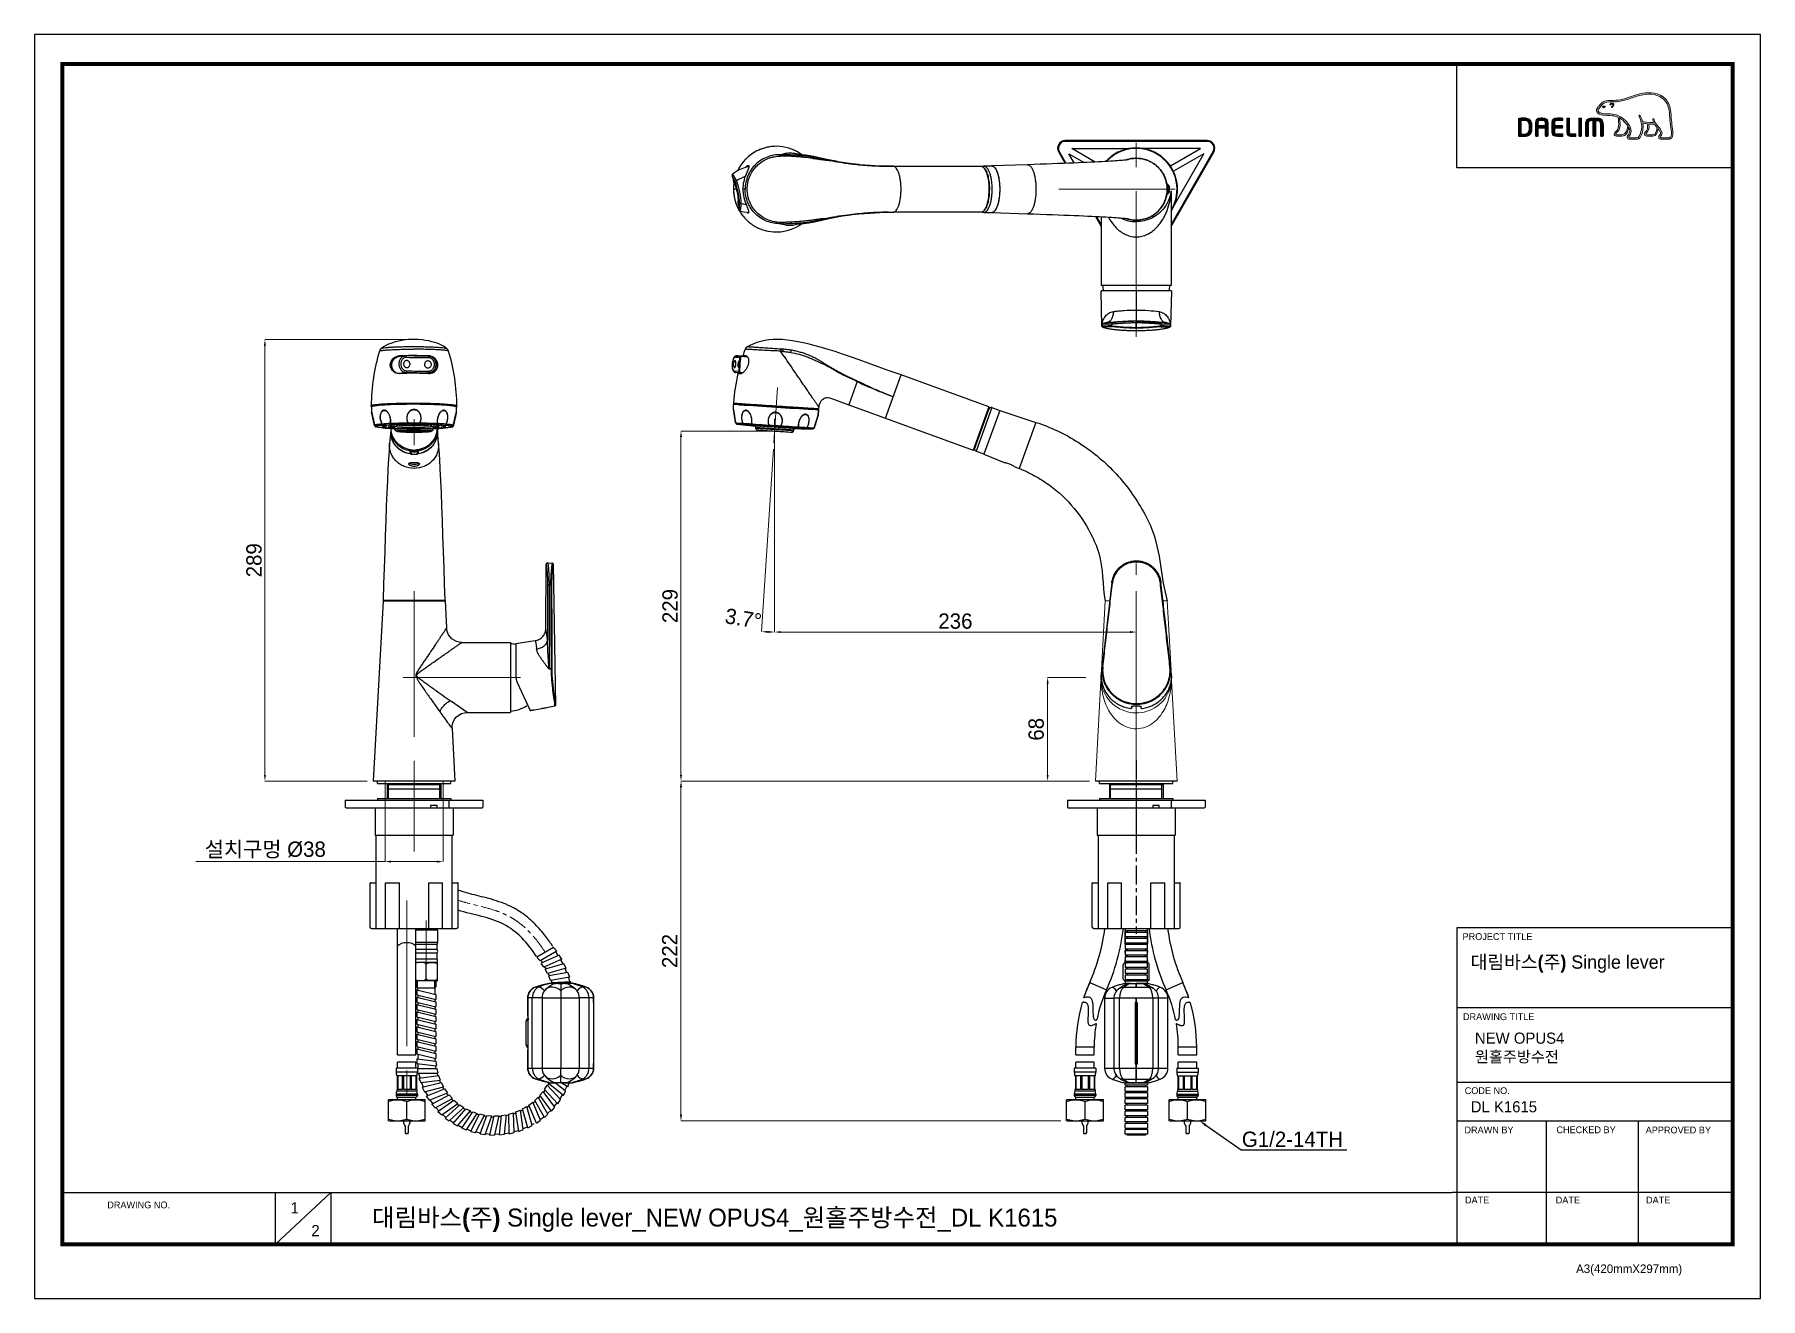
# Model space of a CAD drawing. Extents: x 0 to 1128, y 0 to 827.
import ezdxf
from ezdxf import colors
from ezdxf.entities.mleader import LeaderData, LeaderLine
from ezdxf.math import Vec2, Vec3

# ---------------------------------------------------------------- set-up
doc = ezdxf.new("R2010")
doc.units = 0
doc.header["$LTSCALE"] = 10
doc.header["$MEASUREMENT"] = 0
doc.header["$PDMODE"] = 3
doc.header["$PDSIZE"] = -10
for name, pattern in [('CENTER', [2, 1.25, -0.25, 0.25, -0.25]), ('CENTER2', [28.575000000000003, 19.05, -3.175, 3.175, -3.175]), ('DLK3015-CA1_시공도$0$CENTER', [2, 1.25, -0.25, 0.25, -0.25]), ('DLK3015-CA1_시공도$0$CENTER2', [28.575000000000003, 19.05, -3.175, 3.175, -3.175])]:
    doc.linetypes.add(name, pattern=pattern)
doc.layers.get('0').update_dxf_attribs({"linetype": 'CONTINUOUS'})
doc.layers.get('DEFPOINTS').update_dxf_attribs({"linetype": 'CONTINUOUS'})
for name, color, linetype in [('1', 7, 'CONTINUOUS'), ('DEF_LAYER_ASSEM_MEMBER', 7, 'CONTINUOUS'), ('DLK3015-CA1_시공도$0$1', 7, 'CONTINUOUS'), ('DLK3015-CA1_시공도$0$DEF_LAYER_ASSEM_MEMBER', 7, 'CONTINUOUS'), ('Layer3', 2, 'CONTINUOUS')]:
    doc.layers.add(name, color=color, linetype=linetype)
for name, color, linetype, lineweight in [('Cneter', 1, 'CENTER2', 13), ('DLK3015-CA1_시공도$0$Cneter', 1, 'DLK3015-CA1_시공도$0$CENTER2', 13), ('레이어 1', 7, 'CONTINUOUS', 0), ('외형선', 3, 'CONTINUOUS', 35)]:
    doc.layers.add(name, color=color, linetype=linetype, lineweight=lineweight)
doc.styles.add('Daelim Dimension', font='')
doc.styles.add('DLK3015-CA1_시공도$0$Daelim Dimension', font='H2GTRE.TTF')
doc.styles.get('Daelim Dimension').set_extended_font_data('나눔고딕')
doc.dimstyles.new('DLK3015-CA1_시공도$0$DEFAULT', dxfattribs={"dimscale": 2, "dimtxt": 2, "dimasz": 2, "dimexe": 0, "dimexo": 2, "dimgap": 1, "dimtad": 1, "dimdec": 1, "dimzin": 9, "dimdsep": 46, "dimtxsty": 'DLK3015-CA1_시공도$0$Daelim Dimension', "dimcen": 0.5, "dimclrd": 252, "dimclre": 252, "dimclrt": 3, "dimadec": 1, "dimazin": 0, "dimtfac": 1, "dimtdec": 1, "dimtix": 1, "dimtmove": 0, "dimatfit": 3, "dimfxl": 1, "dimtolj": 1, "dimtzin": 1, "dimlwd": 9, "dimlwe": 9, "dimarcsym": 0})

msp = doc.modelspace()

# ---------------------------------------------------------------- texts
at = {"color": 5, "ltscale": 40, "style": 'Daelim Dimension'}
for s, height, p in [('PROJECT TITLE', 4.452952864842011, (933.621467590332, 234.5144653320312)), ('DRAWING TITLE', 4.452952864842011, (933.9069633483887, 182.1055908203125)), ('CODE NO.', 4.452952864842011, (935.0236511230469, 133.7074890136719)), ('DRAWN BY', 4.452952864844154, (934.8490257263184, 108.0396118164062)), ('CHECKED BY', 4.452952864842011, (995.0133285522461, 108.1185913085938)), ('APPROVED BY', 4.452952864839869, (1053.363201141357, 107.9747467041016)), ('DRAWING NO.', 4.452952864842011, (47.5645637512207, 58.98915100097656)), ('DATE', 4.452952864844154, (935.196834564209, 62.1444091796875)), ('DATE', 4.452952864844154, (994.5398063659668, 62.1444091796875)), ('DATE', 4.452952864844154, (1053.567966461182, 62.1444091796875)), ('A3(420mmX297mm)', 5.620110297958425, (1007.852306365967, 16.65562438964844))]:
    msp.add_text(s, height=height, dxfattribs=at).set_placement(p)
at = {"attachment_point": 1, "style": 'Daelim Dimension'}
for s, insert, char_height, width in [('{\\fPretendard Variable SemiBold|b0|i0|c129|p2;\\C7;대림바스(주)} Single lever', (938.918041229248, 224.4579772949219), 8.729068038406798, 140.2958754256165), (' NEW OPUS4\\P 원홀주방수전 ', (938.9950637817383, 173.9374694824219), 7.287147504000003, 122.6352410350454), ('DL K1615', (938.9950637817383, 129.0590209960938), 7.287147504000003, 122.6352410350454), ('1', (167.3170509338379, 62.90126037597656), 7.287147504000003, 10.17000497383053), ('2', (180.9909439086914, 48.04818725585938), 7.287147504000003, 10.17000497383053)]:
    msp.add_mtext(s, dxfattribs=dict(at, insert=insert, char_height=char_height, width=width))
at = {"color": 2, "insert": (220.7234497070312, 58.79600524902344), "char_height": 11.71148706000001, "width": 518.4178783327826, "attachment_point": 1, "style": 'Daelim Dimension'}
msp.add_mtext('{\\fPretendard Variable SemiBold|b0|i0|c129|p2;대림바스(주)} Single lever_NEW OPUS4_원홀주방수전_DL K1615', dxfattribs=at)

# ---------------------------------------------------------------- blocks, each defined once
blk = doc.blocks.new('*D5')
at = {"color": 5, "lineweight": 9, "ltscale": 0.5, "transparency": 16777216}
for p, q in [((483.8223891443195, 559.4131244771638), (483.8223891443195, 435.930858261809)), ((487.8223891443195, 435.930858261809), (716.2930030822754, 435.930858261809)), ((720.2930030822754, 435.1288685835259), (720.2930030822754, 435.930858261809))]:
    blk.add_line(p, q, dxfattribs=at)
at = {"color": 5, "ltscale": 0.5, "transparency": 16777216}
for points in [[(487.8223891443195, 436.5975249284757), (487.8223891443195, 435.2641915951423), (483.8223891443195, 435.930858261809)], [(716.2930030822754, 436.5975249284757), (716.2930030822754, 435.2641915951423), (720.2930030822754, 435.930858261809)]]:
    blk.add_solid(points, dxfattribs=at)
at = {"layer": 'DEFPOINTS', "color": 0, "ltscale": 0.5, "transparency": 16777216}
for p in [(483.8223891443195, 563.4131244771638), (720.2930030822754, 435.930858261809), (720.2930030822754, 431.1288685835259)]:
    blk.add_point(p, dxfattribs=at)
at = {"color": 7, "ltscale": 0.5, "transparency": 16777216, "insert": (602.0576961132911, 443.0438901767026), "char_height": 10, "attachment_point": 5, "style": 'Daelim Dimension'}
blk.add_mtext('\\A1;236', dxfattribs=at)
blk = doc.blocks.new('*D2')
at = {"color": 5, "lineweight": 9, "ltscale": 0.5, "transparency": 16777216}
for p, q in [((229.1537914276123, 338.4670944213867), (229.1537914276123, 285.761866745054)), ((267.1537914276123, 338.4670944213867), (267.1537914276123, 285.761866745054)), ((229.1537914276123, 285.761866745054), (105.4330869003511, 285.761866745054)), ((263.1537914276123, 285.761866745054), (233.1537914276123, 285.761866745054))]:
    blk.add_line(p, q, dxfattribs=at)
at = {"color": 5, "ltscale": 0.5, "transparency": 16777216}
for points in [[(233.1537914276123, 286.4285334117207), (233.1537914276123, 285.0952000783873), (229.1537914276123, 285.761866745054)], [(263.1537914276123, 286.4285334117207), (263.1537914276123, 285.0952000783873), (267.1537914276123, 285.761866745054)]]:
    blk.add_solid(points, dxfattribs=at)
at = {"layer": 'DEFPOINTS', "color": 0, "ltscale": 0.5, "transparency": 16777216}
for p in [(229.1537914276123, 342.4670944213867), (267.1537914276123, 342.4670944213867), (267.1537914276123, 285.761866745054)]:
    blk.add_point(p, dxfattribs=at)
at = {"color": 7, "ltscale": 0.5, "transparency": 16777216, "insert": (150.8639379641809, 293.353622064203), "char_height": 10, "attachment_point": 5, "style": 'Daelim Dimension'}
blk.add_mtext('\\A1;설치구멍 %%C38 ', dxfattribs=at)
blk = doc.blocks.new('*D3')
at = {"color": 5, "lineweight": 9, "ltscale": 0.5, "transparency": 16777216}
for p, q in [((244.2514149134914, 627.3278798965262), (150.6404495239256, 627.3278798965262)), ((150.6404495239256, 623.3278798965262), (150.6404495239257, 342.4670944213868)), ((217.4806575775148, 338.4670944213868), (150.6404495239257, 338.4670944213868))]:
    blk.add_line(p, q, dxfattribs=at)
at = {"color": 5, "ltscale": 0.5, "transparency": 16777216}
for points in [[(149.973782857259, 623.3278798965262), (151.3071161905923, 623.3278798965262), (150.6404495239256, 627.3278798965262)], [(149.973782857259, 342.4670944213868), (151.3071161905924, 342.4670944213868), (150.6404495239257, 338.4670944213868)]]:
    blk.add_solid(points, dxfattribs=at)
at = {"layer": 'DEFPOINTS', "color": 0, "ltscale": 0.5, "transparency": 16777216}
for p in [(248.2514149134914, 627.3278798965262), (150.6404495239257, 338.4670944213868), (221.4806575775148, 338.4670944213868)]:
    blk.add_point(p, dxfattribs=at)
at = {"color": 7, "ltscale": 0.5, "transparency": 16777216, "insert": (143.5274176090322, 482.8974871589563), "char_height": 10, "attachment_point": 5, "rotation": 90, "style": 'Daelim Dimension'}
blk.add_mtext('\\A1;289', dxfattribs=at)
blk = doc.blocks.new('*D4')
at = {"color": 5, "lineweight": 9, "ltscale": 0.5, "transparency": 16777216}
for p, q in [((479.8223891443197, 567.4131244770927), (422.6551723480234, 567.4131244770927)), ((422.6551723480234, 563.4131244770927), (422.6551723480234, 342.4670944213868)), ((689.619869232178, 338.4670944213868), (422.6551723480234, 338.4670944213868))]:
    blk.add_line(p, q, dxfattribs=at)
at = {"color": 5, "ltscale": 0.5, "transparency": 16777216}
for points in [[(421.9885056813567, 563.4131244770927), (423.3218390146901, 563.4131244770927), (422.6551723480234, 567.4131244770927)], [(421.9885056813567, 342.4670944213868), (423.3218390146901, 342.4670944213868), (422.6551723480234, 338.4670944213868)]]:
    blk.add_solid(points, dxfattribs=at)
at = {"layer": 'DEFPOINTS', "color": 0, "ltscale": 0.5, "transparency": 16777216}
for p in [(483.8223891443197, 567.4131244770927), (422.6551723480234, 338.4670944213868), (693.619869232178, 338.4670944213868)]:
    blk.add_point(p, dxfattribs=at)
at = {"color": 7, "ltscale": 0.5, "transparency": 16777216, "insert": (415.5421404331298, 452.9401094492396), "char_height": 10, "attachment_point": 5, "rotation": 90, "style": 'Daelim Dimension'}
blk.add_mtext('\\A1;229', dxfattribs=at)
blk = doc.blocks.new('*D6')
at = {"color": 5, "lineweight": 9, "ltscale": 0.5, "transparency": 16777216}
for p, q in [((687.2756271362307, 406.2069091796877), (662.3417647900783, 406.2069091796877)), ((662.3417647900783, 342.4670944213868), (662.3417647900783, 402.2069091796877)), ((689.6198691099764, 338.4670944213868), (662.3417647900783, 338.4670944213868))]:
    blk.add_line(p, q, dxfattribs=at)
at = {"color": 5, "ltscale": 0.5, "transparency": 16777216}
for points in [[(661.6750981234117, 402.2069091796877), (663.0084314567449, 402.2069091796877), (662.3417647900783, 406.2069091796877)], [(661.6750981234117, 342.4670944213868), (663.0084314567449, 342.4670944213868), (662.3417647900783, 338.4670944213868)]]:
    blk.add_solid(points, dxfattribs=at)
at = {"layer": 'DEFPOINTS', "color": 0, "ltscale": 0.5, "transparency": 16777216}
for p in [(662.3417647900783, 406.2069091796877), (691.2756271362307, 406.2069091796877), (693.6198691099764, 338.4670944213868)]:
    blk.add_point(p, dxfattribs=at)
at = {"color": 7, "ltscale": 0.5, "transparency": 16777216, "insert": (654.8982740890768, 372.3370018005369), "char_height": 10, "attachment_point": 5, "rotation": 90, "style": 'Daelim Dimension'}
blk.add_mtext('\\A1;68', dxfattribs=at)
blk = doc.blocks.new('*D0')
at = {"color": 5, "lineweight": 9, "ltscale": 0.5, "transparency": 16777216}
for p, q in [((483.0588671253822, 555.6061619149442), (475.3375350111158, 436.2049174950406)), ((483.8223891443195, 555.5050941898753), (483.8223891443195, 435.9308582618089))]:
    blk.add_line(p, q, dxfattribs=at)
blk.add_arc((483.8223891443195, 567.4131244770992), 131.4822662152903, 268.0431396919986, 268.256860308001, dxfattribs=at)
at = {"color": 5, "ltscale": 0.5, "transparency": 16777216}
for points in [[(479.2997651975546, 435.3416814936379), (479.3655590257696, 436.6733905271533), (475.3375350111158, 436.2049174950406)], [(479.8329927154375, 436.6582925046574), (479.8127111463452, 435.3251134335147), (483.8223891443195, 435.9308582618089)]]:
    blk.add_solid(points, dxfattribs=at)
at = {"layer": 'DEFPOINTS', "color": 0, "ltscale": 0.5, "transparency": 16777216}
for p in [(485.6652770610862, 595.911200629243), (483.8223891443195, 575.3211547644523), (483.3169963583941, 559.5978243880329), (483.8223891443195, 559.5050941898753), (480.9923562827864, 435.9613186960028)]:
    blk.add_point(p, dxfattribs=at)
at = {"color": 7, "ltscale": 0.5, "transparency": 16777216, "insert": (463.4377551874098, 444.7393064744725), "char_height": 10, "attachment_point": 5, "rotation": 350.56540162486806, "style": 'Daelim Dimension'}
blk.add_mtext('\\A1;3.7°', dxfattribs=at)
blk = doc.blocks.new('*D8')
at = {"color": 5, "lineweight": 9, "ltscale": 0.5, "transparency": 16777216}
for p, q in [((552.1375207901001, 338.4670944213868), (422.6551723480243, 338.4670944213868)), ((422.6551723480243, 334.4670944213868), (422.6551723480242, 120.1504698660868)), ((671.0164640513758, 116.1504698660867), (422.6551723480242, 116.1504698660868))]:
    blk.add_line(p, q, dxfattribs=at)
at = {"color": 5, "ltscale": 0.5, "transparency": 16777216}
for points in [[(421.9885056813576, 334.4670944213868), (423.321839014691, 334.4670944213868), (422.6551723480243, 338.4670944213868)], [(421.9885056813575, 120.1504698660868), (423.3218390146909, 120.1504698660868), (422.6551723480242, 116.1504698660868)]]:
    blk.add_solid(points, dxfattribs=at)
at = {"layer": 'DEFPOINTS', "color": 0, "ltscale": 0.5, "transparency": 16777216}
for p in [(556.1375207901001, 338.4670944213868), (422.6551723480242, 116.1504698660868), (675.0164640513758, 116.1504698660867)]:
    blk.add_point(p, dxfattribs=at)
at = {"color": 7, "ltscale": 0.5, "transparency": 16777216, "insert": (415.261753177781, 227.3087821437369), "char_height": 10, "attachment_point": 5, "rotation": 90, "style": 'Daelim Dimension'}
blk.add_mtext('\\A1;222', dxfattribs=at)

# ---------------------------------------------------------------- dimensions: what is measured, and where the dimension line sits
at = {"color": 5, "ltscale": 0.5}
for base, p1, p2, picture, middle in [((150.6404495239257, 338.4670944213868), (248.2514149134913, 627.3278798965259), (221.4806575775146, 338.4670944213867), '*D3', (150.6404495239258, 482.8974871589563)), ((422.6551723480234, 338.4670944213868), (483.8223891443195, 567.4131244770924), (693.6198692321777, 338.4670944213867), '*D4', (422.6551723480234, 452.9401094492396))]:
    dim = msp.add_linear_dim(base=base, p1=p1, p2=p2, angle=90, dimstyle='DLK3015-CA1_시공도$0$DEFAULT', override={"dimtxt": 5, "dimdec": 0, "dimtxsty": 'Daelim Dimension', "dimclrd": 5, "dimclre": 5, "dimclrt": 7}, dxfattribs=at)
    dim.commit()
    dim.dimension.update_dxf_attribs({"geometry": picture, "text_midpoint": middle, "dimtype": 128})
dim = msp.add_angular_dim_2l(base=(480.9923562827864, 435.9613186960028), line1=((483.3169963583941, 559.5978243880329), (485.6652770610863, 595.911200629243)), line2=((483.8223891443195, 575.3211547644523), (483.8223891443195, 559.5050941898753)), dimstyle='DLK3015-CA1_시공도$0$DEFAULT', override={"dimtxt": 5, "dimdec": 0, "dimtxsty": 'Daelim Dimension', "dimclrd": 5, "dimclre": 5, "dimclrt": 7}, dxfattribs=at)
dim.commit()
dim.dimension.update_dxf_attribs({"geometry": '*D0', "text_midpoint": (462.2695952399108, 437.7093720100925), "dimtype": 130})
dim = msp.add_linear_dim(base=(720.2930030822754, 435.930858261809), p1=(483.8223891443195, 563.4131244771638), p2=(720.2930030822754, 431.1288685835259), dimstyle='DLK3015-CA1_시공도$0$DEFAULT', override={"dimtxt": 5, "dimdec": 0, "dimtxsty": 'Daelim Dimension', "dimclrd": 5, "dimclre": 5, "dimclrt": 7}, dxfattribs=at)
dim.commit()
dim.dimension.update_dxf_attribs({"geometry": '*D5', "text_midpoint": (602.0576961132911, 435.930858261809), "dimtype": 128})
for base, p1, p2, picture, middle in [((662.3417647900783, 406.2069091796877), (693.6198691099762, 338.4670944213867), (691.2756271362305, 406.2069091796875), '*D6', (654.8982740890768, 372.3370018005369)), ((422.6551723480242, 116.1504698660868), (556.1375207901001, 338.4670944213868), (675.0164640513758, 116.1504698660867), '*D8', (415.261753177781, 227.3087821437369))]:
    dim = msp.add_linear_dim(base=base, p1=p1, p2=p2, angle=90, dimstyle='DLK3015-CA1_시공도$0$DEFAULT', override={"dimtxt": 5, "dimdec": 0, "dimtxsty": 'Daelim Dimension', "dimclrd": 5, "dimclre": 5, "dimclrt": 7}, dxfattribs=at)
    dim.commit()
    dim.dimension.update_dxf_attribs({"geometry": picture, "text_midpoint": middle})
dim = msp.add_linear_dim(base=(267.1537914276123, 285.761866745054), p1=(229.1537914276123, 342.4670944213867), p2=(267.1537914276123, 342.4670944213867), text='설치구멍 %%C38 ', dimstyle='DLK3015-CA1_시공도$0$DEFAULT', override={"dimtxt": 5, "dimtxsty": 'Daelim Dimension', "dimclrd": 5, "dimclre": 5, "dimclrt": 7}, dxfattribs=at)
dim.commit()
dim.dimension.update_dxf_attribs({"geometry": '*D2', "text_midpoint": (150.8639379641809, 285.761866745054), "dimtype": 128})

# ---------------------------------------------------------------- hatches: boundary and pattern name
at = {"layer": '레이어 1'}
h = msp.add_hatch(color=5, dxfattribs=at)
h.dxf.hatch_style = 1
edge = h.paths.add_edge_path(flags=16)
edge.add_spline(control_points=[(1069.544354879521, 759.8393099784164), (1069.052815674532, 759.2951674897979), (1068.435103963069, 759.2902879996873), (1068.408370902922, 759.2902879996873), (1068.408370902922, 759.2902879996873), (1063.460166265574, 759.2902879996873), (1063.460166265574, 759.2902879996873), (1063.278360629477, 759.2902879996873), (1063.139443926271, 759.3358794956991), (1063.049485765607, 759.4246921663071), (1062.974394181519, 759.4982415538257), (1062.937917017644, 759.6101127905044), (1062.937917017644, 759.7487319638253), (1062.937917017644, 760.0277753251013), (1063.14161589443, 760.2843353447505), (1063.358024256128, 760.5566942012817), (1063.558653616269, 760.8144641757956), (1063.749251260462, 761.05886514082), (1063.855950435977, 761.3592017241838), (1064.126791890096, 762.0881400242415), (1064.099116651979, 762.8657442957872), (1063.775696708388, 763.5509159497933), (1063.191417438312, 764.7905642970827), (1062.32451453068, 765.7645085395973), (1061.484300053713, 766.7056451534829), (1061.484300053713, 766.7056451534829), (1061.1997573484, 767.0181308738087), (1061.1997573484, 767.0211656786335), (1060.107549935515, 768.2382810959818), (1058.978850482261, 769.4974077330619), (1058.889804746577, 771.2045449529867), (1058.869433867132, 771.5425785727525), (1058.713191006969, 771.7468526739823), (1058.495845426135, 771.7377284241823), (1058.495845426135, 771.7377284241823), (1058.175723105433, 771.5839451444003), (1058.168760906129, 771.5839451444003), (1058.08212020368, 771.4884578867102), (1058.033786473896, 771.3462386017836), (1058.033786473896, 771.1826566711293), (1058.033786473896, 771.1826566711293), (1058.036528707668, 771.1249358734813), (1058.036528707668, 771.1243011430604), (1058.080300312551, 770.5072142443557), (1058.227428840577, 769.9017012581692), (1058.486116198902, 769.2730900352605), (1058.486116198902, 769.2730900352605), (1058.511366568457, 769.2098252640926), (1058.511366568457, 769.2098252640926), (1058.511366568457, 769.2098252640926), (1058.44445209737, 769.2074152720259), (1058.44445209737, 769.2074152720259), (1055.267839570654, 769.0815502130994), (1052.153574431295, 769.6809935896364), (1051.237683228133, 769.9017012581692), (1050.672862412522, 772.1742642711372), (1049.756698473633, 773.680787007415), (1049.717166669608, 773.744617085364), (1049.646032232987, 773.8625579316924), (1049.53234110518, 773.9531756169347), (1049.422904654725, 773.9847931260244), (1049.422904654725, 773.9847931260244), (1049.155385617653, 773.9446563445671), (1049.122577989024, 773.9404016672147), (1049.100084729734, 773.9069593081649), (1049.053268402364, 773.8437441253111), (1048.949911479221, 773.7050951990018), (1048.949911479221, 773.7050951990018), (1048.937172241321, 773.593858692744), (1048.937172241321, 773.593858692744), (1048.937172241321, 773.593858692744), (1049.02163601678, 773.2947518995707), (1049.02163601678, 773.2947518995707), (1049.090960479934, 773.1749663679567), (1050.722113526117, 770.3175290251431), (1050.722113526117, 766.5329588083544), (1050.722113526117, 764.1983905673972), (1050.108676327332, 761.995766912679), (1048.898845433329, 759.9870236485488), (1048.60975547961, 759.5049359762334), (1048.228867638773, 759.2902879996873), (1047.662266602685, 759.2902879996873), (1047.662266602685, 759.2902879996873), (1042.784546795043, 759.2902879996873), (1042.784546795043, 759.2902879996873), (1042.622844261494, 759.2902879996873), (1042.285425536823, 759.4040039216518), (1042.285425536823, 759.7566363410976), (1042.285425536823, 759.9511812150951), (1042.46568401752, 760.2703613578285), (1042.76604539504, 760.6065502923086), (1044.798724938402, 762.8699890554767), (1043.626005938694, 766.4053184877821), (1041.676570298264, 768.7344121788592), (1039.793672257735, 770.9808322326176), (1036.720734019372, 773.8078719388691), (1032.775061287636, 774.5100722199477), (1031.376745211623, 774.7544434319834), (1029.07897149975, 774.8906129425862), (1027.223128843411, 775.0007089176191), (1027.223128843411, 775.0007089176191), (1025.347272343488, 775.111945423877), (1025.347272343488, 775.111945423877), (1024.384564812955, 775.1855146467212), (1022.793528712905, 775.7776487057554), (1022.309283948925, 776.69449696338), (1022.104707358978, 777.0744624615747), (1022.127810554532, 777.4598925919865), (1022.384345780024, 777.9030931083607), (1022.545785495508, 778.1705724747815), (1022.767385753695, 778.4004043931143), (1023.046141502749, 778.6800824848112), (1023.354357669228, 778.9919533100417), (1023.671425349779, 779.3147831526951), (1023.918285895185, 779.7403599822271), (1023.918285895185, 779.7403599822271), (1023.9890880901, 779.8734847703423), (1023.9890880901, 779.8734847703423), (1024.931127211303, 781.6754943528618), (1026.871726214155, 782.6269750890752), (1029.759258704815, 782.7035592814186), (1029.759258704815, 782.7035592814186), (1031.387709187877, 782.7217978633558), (1031.387709187877, 782.7217978633558), (1033.175710071655, 782.7309121954931), (1035.204506850019, 782.7412563178207), (1036.871497370824, 783.099968264579), (1039.212769951851, 783.6033491589822), (1041.561629544941, 784.405866599547), (1043.634490499242, 785.1123017226523), (1043.634490499242, 785.1123017226523), (1043.700760322246, 785.1341800868468), (1043.700760322246, 785.1341800868468), (1046.264540627609, 786.0108717276883), (1048.91586910157, 786.9173857806479), (1051.626153122201, 787.3587316940736), (1055.963677671029, 788.0767308120342), (1061.92017637609, 788.0530275978797), (1065.667674369234, 783.8459252740465), (1067.399789222987, 781.8980467066802), (1068.466736348654, 779.2193355656564), (1068.833947732454, 775.8822205425942), (1068.833947732454, 775.8822205425942), (1068.819988622026, 775.8931696423542), (1068.807179960486, 775.904703884221), (1068.836962701953, 775.8384935671937), (1068.864960264111, 775.4639331952392), (1069.019373315482, 773.340938455352), (1069.063754856629, 772.3201828442982), (1069.110591019326, 771.2647650016669), (1069.377460449483, 769.3064927236588), (1069.377460449483, 769.3064927236588), (1070.133771498941, 762.7575425943542), (1070.133771498941, 762.7575425943542), (1070.133771498941, 762.7575425943542), (1070.178762976351, 761.9616898232084), (1070.178762976351, 761.9616898232084), (1070.178762976351, 761.0217730818503), (1069.965979520417, 760.3074236638097), (1069.544354879521, 759.8393099784164)], knot_values=[0, 0, 0, 0, 1, 1, 1, 2, 2, 2, 3, 3, 3, 4, 4, 4, 5, 5, 5, 6, 6, 6, 7, 7, 7, 8, 8, 8, 9, 9, 9, 10, 10, 10, 11, 11, 11, 12, 12, 12, 13, 13, 13, 14, 14, 14, 15, 15, 15, 16, 16, 16, 17, 17, 17, 18, 18, 18, 19, 19, 19, 20, 20, 20, 21, 21, 21, 22, 22, 22, 23, 23, 23, 24, 24, 24, 25, 25, 25, 26, 26, 26, 27, 27, 27, 28, 28, 28, 29, 29, 29, 30, 30, 30, 31, 31, 31, 32, 32, 32, 33, 33, 33, 34, 34, 34, 35, 35, 35, 36, 36, 36, 37, 37, 37, 38, 38, 38, 39, 39, 39, 40, 40, 40, 41, 41, 41, 42, 42, 42, 43, 43, 43, 44, 44, 44, 45, 45, 45, 46, 46, 46, 47, 47, 47, 48, 48, 48, 49, 49, 49, 50, 50, 50, 51, 51, 51, 52, 52, 52, 53, 53, 53, 53], degree=3, periodic=0)
edge = h.paths.add_edge_path(flags=16)
edge.add_spline(control_points=[(1058.105530846781, 761.2546497226706), (1058.105530846781, 761.2546497226706), (1054.068957776411, 761.2546497226706), (1054.068957776411, 761.2546497226706), (1053.770451001839, 761.2546497226706), (1053.534564350351, 761.4929612427197), (1053.534564350351, 761.7969673613292), (1053.534564350351, 762.0091260045058), (1053.718775019684, 762.2790550336446), (1053.892973808393, 762.4644954931675), (1054.714032319611, 763.2505892840924), (1055.553909596042, 764.3327451457028), (1055.553909596042, 766.387069988182), (1055.553909596042, 766.387069988182), (1055.501926166339, 767.3202923071324), (1055.501926166339, 767.323912254064), (1055.501926166339, 767.323912254064), (1055.353572806954, 768.2316362618884), (1055.353572806954, 768.2316362618884), (1055.353572806954, 768.2316362618884), (1055.343233643458, 768.2888016704183), (1055.343233643458, 768.2888016704183), (1055.343233643458, 768.2888016704183), (1055.402809044055, 768.2845172400773), (1055.402809044055, 768.2845172400773), (1056.15549518775, 768.2304263070237), (1057.620076127936, 768.1489328715813), (1059.018387245118, 768.2152126122484), (1059.37342965663, 767.6504215496259), (1059.945534995587, 766.9239130769604), (1060.780874941275, 765.9560186087698), (1060.742548133283, 765.4744962432355), (1060.343744034551, 761.2546497226706), (1058.105530846781, 761.2546497226706)], knot_values=[0, 0, 0, 0, 1, 1, 1, 2, 2, 2, 3, 3, 3, 4, 4, 4, 5, 5, 5, 6, 6, 6, 7, 7, 7, 8, 8, 8, 9, 9, 9, 10, 10, 10, 11, 11, 11, 11], degree=3, periodic=0)
edge = h.paths.add_edge_path(flags=16)
edge.add_spline(control_points=[(1037.850931039713, 761.2546497226706), (1037.850931039713, 761.2546497226706), (1034.307741859618, 761.2546497226706), (1034.307741859618, 761.2546497226706), (1034.042062549, 761.2546497226706), (1033.756299971159, 761.4735226235805), (1033.756299971159, 761.7969673613292), (1033.756299971159, 761.9932874969725), (1033.921052186027, 762.2365082601204), (1034.221408604716, 762.4778843379829), (1035.118138883298, 763.1922238383606), (1036.476942990612, 764.2731994980948), (1036.6240814363, 767.2577019370367), (1036.6240814363, 767.2577019370367), (1036.644422562757, 768.0717536194684), (1036.644422562757, 768.0717536194684), (1036.644422562757, 769.3411648728991), (1036.353532553235, 770.8738107330607), (1036.077538873278, 772.2435589813034), (1036.077538873278, 772.2435589813034), (1036.032512684047, 772.3833781918263), (1036.032512684047, 772.3833781918263), (1036.032512684047, 772.3833781918263), (1036.148648515741, 772.2928001772352), (1036.148648515741, 772.2928001772352), (1036.676947537995, 771.9675504248521), (1039.570867003514, 770.0062730950078), (1041.624591827393, 767.108689053074), (1041.454340268488, 765.7371556255227), (1040.681015468452, 761.2546497226706), (1037.850931039713, 761.2546497226706)], knot_values=[0, 0, 0, 0, 1, 1, 1, 2, 2, 2, 3, 3, 3, 4, 4, 4, 5, 5, 5, 6, 6, 6, 7, 7, 7, 8, 8, 8, 9, 9, 9, 10, 10, 10, 10], degree=3, periodic=0)
edge = h.paths.add_edge_path()
edge.add_spline(control_points=[(1071.133883494822, 762.8566101283243), (1071.132633869306, 762.8657442957872), (1070.381212227621, 769.4426820695872), (1070.381212227621, 769.4426820695872), (1070.103046579505, 771.4082239944469), (1070.062924674542, 772.4563622725636), (1070.02676983471, 773.385310078836), (1070.02676983471, 773.385310078836), (1069.840754150743, 775.981942642311), (1069.840754150743, 775.9837674922709), (1069.444965021509, 779.5379008132945), (1068.294709528103, 782.4087071655977), (1066.420335718772, 784.5079986913306), (1062.371301105062, 789.0574190652706), (1056.050620862195, 789.1054503063375), (1051.45928348632, 788.3485144441215), (1048.643500327376, 787.882800833132), (1045.952049948452, 786.964157478536), (1043.349942835098, 786.0741166635305), (1043.349942835098, 786.0741166635305), (1043.266074119408, 786.0443438397265), (1043.266074119408, 786.0443438397265), (1041.231847420646, 785.3506628310156), (1038.923372550585, 784.5608796695194), (1036.658123813951, 784.0782167727601), (1035.101740027815, 783.7456378675487), (1033.152611834932, 783.7304340904362), (1031.430841103508, 783.7212999229733), (1031.430841103508, 783.7212999229733), (1029.726738688408, 783.7006414313065), (1029.726738688408, 783.7006414313065), (1026.452253706093, 783.6197728086222), (1024.221915142607, 782.4858963353736), (1023.095382698681, 780.3318989814918), (1023.095382698681, 780.3318989814918), (1023.044619141505, 780.2389208924967), (1023.044619141505, 780.2389208924967), (1022.858276174665, 779.9124016792721), (1022.581955211835, 779.6351732502933), (1022.334514483154, 779.3871126676861), (1022.061838261413, 779.1123140660995), (1021.754524602251, 778.8041028584519), (1021.519847905627, 778.4052838832247), (1021.284238948698, 778.0058202599139), (1021.165405512716, 777.6009415926999), (1021.165405512716, 777.2033424900003), (1021.165405512716, 776.8689585701544), (1021.249284146068, 776.540654177621), (1021.417725731507, 776.2269585024305), (1022.113826649947, 774.9125111421064), (1024.099436965535, 774.2030610495019), (1025.284334855193, 774.1185427268977), (1025.284334855193, 774.1185427268977), (1027.02857405175, 774.0090913999484), (1027.07022823562, 774.0054516176913), (1028.814184778787, 773.9069593081649), (1031.202546422913, 773.7689550299393), (1032.596930145616, 773.522729214955), (1033.412226494732, 773.378635491754), (1034.338744473612, 773.0862231209885), (1035.192318042406, 772.684339587948), (1035.253123233193, 772.4630368596456), (1035.696303914241, 770.4926154446756), (1035.696303914241, 768.0705238292779), (1035.696303914241, 768.0705238292779), (1035.677475231366, 767.3020338898696), (1035.677475231366, 767.3020338898696), (1035.548892732825, 764.7480076058957), (1034.435411933178, 763.8555270458351), (1033.619520524293, 763.2025580430254), (1033.536822092817, 763.137498174886), (1032.80971360155, 762.5338001209966), (1032.757417765468, 761.8072817306684), (1032.720350500656, 761.3963037008164), (1032.837969022942, 761.0217730818503), (1033.087556925624, 760.7524688654695), (1033.358081014533, 760.4606416368106), (1033.769386327258, 760.3129279666782), (1034.307741859618, 760.3129279666782), (1034.307741859618, 760.3129279666782), (1037.850931039713, 760.3129279666782), (1037.850931039713, 760.3129279666782), (1040.502894244094, 760.3129279666782), (1041.814862188712, 763.1685007888805), (1042.213973734993, 765.8435523123214), (1042.213973734993, 765.8435523123214), (1042.222200436307, 766.219878028259), (1042.222200436307, 766.219878028259), (1042.222200436307, 766.219878028259), (1042.331651763256, 766.031422599237), (1042.331651763256, 766.031422599237), (1042.671763133384, 765.2745164900093), (1042.876389311644, 764.3698471223354), (1042.876389311644, 763.6883549212378), (1042.876389311644, 762.731994694914), (1042.580287570307, 761.8966398727318), (1042.017906499751, 761.2741180947984), (1041.875964909384, 761.133644318529), (1041.166772676013, 760.3986364088216), (1041.166772676013, 759.6648186186534), (1041.166772676013, 759.6648186186534), (1041.173159650873, 759.5438231321746), (1041.173159650873, 759.5438231321746), (1041.273769381412, 758.6768607185655), (1041.975349808564, 758.2896057381936), (1042.627093980015, 758.2896057381936), (1042.627093980015, 758.2896057381936), (1047.662266602685, 758.2896057381936), (1047.662266602685, 758.2896057381936), (1048.571155935891, 758.2896057381936), (1049.295517234555, 758.698788671074), (1049.760913480334, 759.4708588867627), (1051.042245764481, 761.5981479746538), (1051.69152539672, 763.908408024024), (1051.69152539672, 766.3353989648579), (1051.69152539672, 767.0929199691805), (1051.620088471383, 767.9014971017322), (1051.480259343198, 768.7405016238343), (1051.480259343198, 768.7405016238343), (1051.468100288573, 768.807376424271), (1051.468100288573, 768.807376424271), (1051.468100288573, 768.807376424271), (1051.534965171346, 768.7933826020233), (1051.534965171346, 768.7933826020233), (1052.140785605081, 768.6760566507901), (1053.115369536848, 768.50704975857), (1054.319720922139, 768.3769498576169), (1054.319720922139, 768.3769498576169), (1054.354725313083, 768.3726753449389), (1054.354725313083, 768.3726753449389), (1054.354725313083, 768.3726753449389), (1054.516740253011, 767.4497673953276), (1054.516740253011, 767.4497673953276), (1054.516740253011, 767.4497673953276), (1054.552275238917, 767.2309341650689), (1054.552275238917, 767.227284465149), (1054.552275238917, 767.227284465149), (1054.600321356478, 766.4107632846735), (1054.600321356478, 766.4107632846735), (1054.600321356478, 764.4512909694636), (1053.710240870822, 763.5989471908601), (1053.231792980763, 763.1417726875641), (1053.225083681862, 763.135673324926), (1052.557565467686, 762.4572159286531), (1052.485216117369, 761.8553228893982), (1052.485216117369, 761.8553228893982), (1052.462112921816, 761.6704774896447), (1052.462112921816, 761.6704774896447), (1052.462112921816, 761.4814071655273), (1052.51072930499, 761.1105559994699), (1052.841463524915, 760.7688627621211), (1053.132695693805, 760.4654814562698), (1053.583503057567, 760.3129279666782), (1054.182951392935, 760.3129279666782), (1054.182951392935, 760.3129279666782), (1058.105530846781, 760.3129279666782), (1058.105530846781, 760.3129279666782), (1060.487827840089, 760.3129279666782), (1061.204924450732, 763.3417722761158), (1061.494004486788, 765.0392199394594), (1061.494004486788, 765.0392199394594), (1061.507413166929, 765.214306358992), (1061.507413166929, 765.214306358992), (1061.507413166929, 765.214306358992), (1061.601621046114, 765.0860313079988), (1061.601621046114, 765.0860313079988), (1062.150940554728, 764.3844360043527), (1062.632730697159, 763.6044217407402), (1062.864645324685, 763.1192397576231), (1062.986543318481, 762.8669740859776), (1063.052213122884, 762.5866810991855), (1063.052213122884, 762.3058029702867), (1063.052213122884, 762.3058029702867), (1062.963454999422, 761.7379771028393), (1062.963454999422, 761.7379771028393), (1062.871657112303, 761.4297361422032), (1062.661298524929, 761.1458132908167), (1062.455511980119, 760.8710146892303), (1062.153628241354, 760.4788802187479), (1061.842352475893, 760.072166783911), (1061.842352475893, 759.578485363752), (1061.842352475893, 759.578485363752), (1061.871564951747, 759.306731484653), (1061.871564951747, 759.306731484653), (1062.015014026865, 758.6513425721139), (1062.546094953541, 758.2896057381936), (1063.3659286334, 758.2896057381936), (1063.3659286334, 758.2896057381936), (1068.405946034361, 758.2896057381936), (1068.405946034361, 758.2896057381936), (1068.516567645523, 758.2896057381936), (1069.501495699618, 758.3139238474432), (1070.272975814368, 759.1486637745302), (1070.888837881714, 759.8155770112734), (1071.187974427876, 760.7324252688979), (1071.187974427876, 761.9495506039092), (1071.187974427876, 761.9495506039092), (1071.13447359576, 762.8523653686348), (1071.133883494822, 762.8566101283243)], knot_values=[0, 0, 0, 0, 1, 1, 1, 2, 2, 2, 3, 3, 3, 4, 4, 4, 5, 5, 5, 6, 6, 6, 7, 7, 7, 8, 8, 8, 9, 9, 9, 10, 10, 10, 11, 11, 11, 12, 12, 12, 13, 13, 13, 14, 14, 14, 15, 15, 15, 16, 16, 16, 17, 17, 17, 18, 18, 18, 19, 19, 19, 20, 20, 20, 21, 21, 21, 22, 22, 22, 23, 23, 23, 24, 24, 24, 25, 25, 25, 26, 26, 26, 27, 27, 27, 28, 28, 28, 29, 29, 29, 30, 30, 30, 31, 31, 31, 32, 32, 32, 33, 33, 33, 34, 34, 34, 35, 35, 35, 36, 36, 36, 37, 37, 37, 38, 38, 38, 39, 39, 39, 40, 40, 40, 41, 41, 41, 42, 42, 42, 43, 43, 43, 44, 44, 44, 45, 45, 45, 46, 46, 46, 47, 47, 47, 48, 48, 48, 49, 49, 49, 50, 50, 50, 51, 51, 51, 52, 52, 52, 53, 53, 53, 54, 54, 54, 55, 55, 55, 56, 56, 56, 57, 57, 57, 58, 58, 58, 59, 59, 59, 60, 60, 60, 61, 61, 61, 62, 62, 62, 63, 63, 63, 64, 64, 64, 65, 65, 65, 66, 66, 66, 66], degree=3, periodic=0)
edge = h.paths.add_edge_path(flags=0)
edge.add_spline(control_points=[(1025.198611536556, 779.8656101460583), (1025.198611536556, 779.8656101460583), (1025.931824349291, 780.1969394257537), (1026.840133499222, 779.8467566690259), (1026.840133499222, 779.8467566690259), (1026.952594836839, 779.7987353456217), (1026.806081203909, 779.5914066042415), (1026.363788153683, 778.9968228824894), (1025.927872160655, 778.8685180785076), (1025.927872160655, 778.8685180785076), (1025.927872160655, 778.8685180785076), (1025.61205410562, 778.7572815722498), (1025.434532899863, 778.9725146909025), (1025.075820953105, 779.3932021126614), (1025.064891688671, 779.638208055118), (1025.064891688671, 779.638208055118), (1025.064891688671, 779.638208055118), (1025.027789712038, 779.819998814721), (1025.198611536556, 779.8656101460583)], knot_values=[0, 0, 0, 0, 1, 1, 1, 2, 2, 2, 3, 3, 3, 4, 4, 4, 5, 5, 5, 6, 6, 6, 6], degree=3, periodic=0)
edge = h.paths.add_edge_path(flags=0)
edge.add_spline(control_points=[(1030.037102028889, 781.2140552545504), (1029.927348213223, 781.0942895582621), (1029.918848776181, 780.8948651941542), (1030.037102028889, 780.7897082152087), (1030.150198096926, 780.6875662057626), (1030.346235579179, 780.7143141424045), (1030.455676988465, 780.8346748984625), (1030.514042434197, 780.8948651941542), (1031.115935473452, 781.6092344475205), (1031.635135040063, 781.243857831343), (1031.82480042395, 781.1076486500889), (1031.903239219242, 780.9143236486191), (1031.875286286567, 780.6644778867033), (1031.830899786588, 780.263834061516), (1031.483449345969, 779.809049714961), (1031.240570742188, 779.6534217498934), (1031.104688843807, 779.570728277249), (1031.015018295365, 779.3932021126614), (1031.079453350746, 779.2497133668928), (1031.143293346358, 779.1068692692081), (1031.325074188298, 779.0642729073697), (1031.470972926134, 779.1323973333225), (1031.905659128972, 779.3403211344723), (1032.45376868272, 780.0346071206156), (1032.528845390314, 780.6820817382196), (1032.578681646016, 781.1331866318662), (1032.376227435914, 781.5016178881941), (1032.01570551569, 781.7502536952452), (1031.240570742188, 782.3004757111762), (1030.362044333724, 781.564257846604), (1030.037102028889, 781.2140552545504)], knot_values=[0, 0, 0, 0, 1, 1, 1, 2, 2, 2, 3, 3, 3, 4, 4, 4, 5, 5, 5, 6, 6, 6, 7, 7, 7, 8, 8, 8, 9, 9, 9, 10, 10, 10, 10], degree=3, periodic=0)
edge = h.paths.add_edge_path(flags=0)
edge.add_spline(control_points=[(1029.937994824267, 780.6772220834348), (1029.937994824267, 780.6772220834348), (1029.937994824267, 780.6772220834348), (1029.937994824267, 780.6772220834348), (1029.937994824267, 780.6772220834348), (1029.937994824267, 780.6772220834348), (1029.937994824267, 780.6772220834348)], knot_values=[0, 0, 0, 0, 1, 1, 1, 2, 2, 2, 2], degree=3, periodic=0)
h = msp.add_hatch(color=5, dxfattribs=at)
h.dxf.hatch_style = 2
edge = h.paths.add_edge_path()
edge.add_spline(control_points=[(1025.198611536556, 779.8656101460583), (1025.198611536556, 779.8656101460583), (1025.931824349291, 780.1969394257537), (1026.840133499222, 779.8467566690259), (1026.840133499222, 779.8467566690259), (1026.952594836839, 779.7987353456217), (1026.806081203909, 779.5914066042415), (1026.363788153683, 778.9968228824894), (1025.927872160655, 778.8685180785076), (1025.927872160655, 778.8685180785076), (1025.927872160655, 778.8685180785076), (1025.61205410562, 778.7572815722498), (1025.434532899863, 778.9725146909025), (1025.075820953105, 779.3932021126614), (1025.064891688671, 779.638208055118), (1025.064891688671, 779.638208055118), (1025.064891688671, 779.638208055118), (1025.027789712038, 779.819998814721), (1025.198611536556, 779.8656101460583)], knot_values=[0, 0, 0, 0, 1, 1, 1, 2, 2, 2, 3, 3, 3, 4, 4, 4, 5, 5, 5, 6, 6, 6, 6], degree=3, periodic=0)
h = msp.add_hatch(color=5, dxfattribs=at)
h.dxf.hatch_style = 2
edge = h.paths.add_edge_path()
edge.add_spline(control_points=[(1030.037102028889, 781.2140552545504), (1029.927348213223, 781.0942895582621), (1029.918848776181, 780.8948651941542), (1030.037102028889, 780.7897082152087), (1030.150198096926, 780.6875662057626), (1030.346235579179, 780.7143141424045), (1030.455676988465, 780.8346748984625), (1030.514042434197, 780.8948651941542), (1031.115935473452, 781.6092344475205), (1031.635135040063, 781.243857831343), (1031.82480042395, 781.1076486500889), (1031.903239219242, 780.9143236486191), (1031.875286286567, 780.6644778867033), (1031.830899786588, 780.263834061516), (1031.483449345969, 779.809049714961), (1031.240570742188, 779.6534217498934), (1031.104688843807, 779.570728277249), (1031.015018295365, 779.3932021126614), (1031.079453350746, 779.2497133668928), (1031.143293346358, 779.1068692692081), (1031.325074188298, 779.0642729073697), (1031.470972926134, 779.1323973333225), (1031.905659128972, 779.3403211344723), (1032.45376868272, 780.0346071206156), (1032.528845390314, 780.6820817382196), (1032.578681646016, 781.1331866318662), (1032.376227435914, 781.5016178881941), (1032.01570551569, 781.7502536952452), (1031.240570742188, 782.3004757111762), (1030.362044333724, 781.564257846604), (1030.037102028889, 781.2140552545504)], knot_values=[0, 0, 0, 0, 1, 1, 1, 2, 2, 2, 3, 3, 3, 4, 4, 4, 5, 5, 5, 6, 6, 6, 7, 7, 7, 8, 8, 8, 9, 9, 9, 10, 10, 10, 10], degree=3, periodic=0)
h = msp.add_hatch(color=5, dxfattribs=at)
h.dxf.hatch_style = 2
edge = h.paths.add_edge_path()
edge.add_spline(control_points=[(977.1095356188323, 765.099995377258), (977.1095356188323, 762.8006943453106), (976.0604948333983, 761.6820315668372), (973.9013204595212, 761.6820315668372), (973.9013204595212, 761.6820315668372), (972.4240994580632, 761.7093844809116), (972.0391106636471, 761.7160689856564), (972.0391106636471, 761.7160689856564), (972.0391106636471, 770.5321670840262), (972.0391106636471, 770.5321670840262), (972.804233556526, 770.6081363812743), (973.8915813146259, 770.6209004133316), (973.902386608275, 770.6209004133316), (976.1200801516577, 770.6209004133316), (977.1095356188323, 769.5673272559861), (977.1095356188323, 767.2059813253984), (977.1095356188323, 767.2059813253984), (977.1095356188323, 765.099995377258), (977.1095356188323, 765.099995377258)], knot_values=[0, 0, 0, 0, 1, 1, 1, 2, 2, 2, 3, 3, 3, 4, 4, 4, 5, 5, 5, 6, 6, 6, 6], degree=3, periodic=0)
edge = h.paths.add_edge_path()
edge.add_spline(control_points=[(973.9013204595212, 772.2770112580159), (972.7027213186691, 772.2770112580159), (971.1478301407883, 772.2034420351717), (970.6379333419084, 772.1213832929483), (970.3190556878913, 772.0678675843385), (970.1146129863935, 771.8295461466266), (970.1146129863935, 771.5146206812456), (970.1146129863935, 771.5146206812456), (970.1146129863935, 760.7895708421021), (970.1146129863935, 760.7895708421021), (970.1146129863935, 760.4594316819458), (970.321009467468, 760.2271699362207), (970.6534346489057, 760.1809833804393), (971.1356909214892, 760.100749488176), (972.6855340089915, 760.0277753251013), (973.9013204595212, 760.0277753251013), (977.2481498333216, 760.0277753251013), (979.0164145680753, 761.7823487263234), (979.0164145680753, 765.099995377258), (979.0164145680753, 765.099995377258), (979.0164145680753, 767.2059813253984), (979.0164145680753, 767.2059813253984), (979.0164145680753, 770.5236180586701), (977.2481498333216, 772.2770112580159), (973.9013204595212, 772.2770112580159)], knot_values=[0, 0, 0, 0, 1, 1, 1, 2, 2, 2, 3, 3, 3, 4, 4, 4, 5, 5, 5, 6, 6, 6, 7, 7, 7, 8, 8, 8, 8], degree=3, periodic=0)
h = msp.add_hatch(color=5, dxfattribs=at)
h.dxf.hatch_style = 2
edge = h.paths.add_edge_path()
edge.add_spline(control_points=[(987.647969755408, 767.2187850281069), (987.647969755408, 767.2187850281069), (983.135046380668, 767.2187850281069), (983.135046380668, 767.2187850281069), (983.135046380668, 767.3865323771481), (983.135046380668, 768.8280448336006), (983.135046380668, 768.8280448336006), (983.135046380668, 770.332762555244), (983.5823478506209, 770.5880828670399), (984.9242919311303, 770.5880828670399), (984.9242919311303, 770.5880828670399), (985.8600829247528, 770.5880828670399), (985.8600829247528, 770.5880828670399), (987.2012633452248, 770.5880828670399), (987.647969755408, 770.332762555244), (987.647969755408, 768.8280448336006), (987.647969755408, 768.8280448336006), (987.647969755408, 767.3865323771481), (987.647969755408, 767.2187850281069)], knot_values=[0, 0, 0, 0, 1, 1, 1, 2, 2, 2, 3, 3, 3, 4, 4, 4, 5, 5, 5, 6, 6, 6, 6], degree=3, periodic=0)
edge = h.paths.add_edge_path()
edge.add_spline(control_points=[(985.8600829247528, 772.2770112580159), (985.8600829247528, 772.2770112580159), (984.9242919311303, 772.2770112580159), (984.9242919311303, 772.2770112580159), (982.3678110256071, 772.2770112580159), (981.2280037899884, 771.2136592851239), (981.2280037899884, 768.8280448336006), (981.2280037899884, 768.8280448336006), (981.2280037899884, 760.6667207526748), (981.2280037899884, 760.6667207526748), (981.2280037899884, 760.3797630964635), (981.4611779606935, 760.1366117569553), (981.7364129394443, 760.1366117569553), (981.7364129394443, 760.1366117569553), (982.6292158235469, 760.1366117569553), (982.6292158235469, 760.1366117569553), (982.9456586913402, 760.1366117569553), (983.135046380668, 760.4053209135665), (983.135046380668, 760.6667207526748), (983.135046380668, 760.6667207526748), (983.135046380668, 765.3565752322328), (983.135046380668, 765.5395660290378), (983.135046380668, 765.5395660290378), (987.647969755408, 765.5395660290378), (987.647969755408, 765.5395660290378), (987.647969755408, 765.3565752322328), (987.647969755408, 760.6667207526748), (987.647969755408, 760.6667207526748), (987.647969755408, 760.3743282172347), (987.8785306219584, 760.1366117569553), (988.1626022382873, 760.1366117569553), (988.1626022382873, 760.1366117569553), (989.0444510637983, 760.1366117569553), (989.0444510637983, 760.1366117569553), (989.3536143670774, 760.1366117569553), (989.5616621390125, 760.4108053811093), (989.5616621390125, 760.6667207526748), (989.5616621390125, 760.6667207526748), (989.5616621390125, 768.8280448336006), (989.5616621390125, 768.8280448336006), (989.5616621390125, 771.2136592851239), (988.4196234292579, 772.2770112580159), (985.8600829247528, 772.2770112580159)], knot_values=[0, 0, 0, 0, 1, 1, 1, 2, 2, 2, 3, 3, 3, 4, 4, 4, 5, 5, 5, 6, 6, 6, 7, 7, 7, 8, 8, 8, 9, 9, 9, 10, 10, 10, 11, 11, 11, 12, 12, 12, 13, 13, 13, 14, 14, 14, 14], degree=3, periodic=0)
h = msp.add_hatch(color=5, dxfattribs=at)
h.dxf.hatch_style = 2
edge = h.paths.add_edge_path()
edge.add_spline(control_points=[(991.98698195366, 769.1581443231055), (991.98698195366, 769.1581443231055), (991.98698195366, 763.1502423716175), (991.98698195366, 763.1502423716175), (991.98698195366, 761.0485507714809), (993.1874208209665, 760.0277753251013), (995.6575635127567, 760.0277753251013), (996.7479311991872, 760.0277753251013), (998.2319755526696, 760.0478090040101), (998.8253592372198, 760.1031693979055), (998.8168350060207, 760.1031693979055), (999.1130805534688, 760.1317521021705), (999.1130805534688, 760.1317521021705), (999.1130805534688, 760.1317521021705), (999.1988038721065, 760.1402416215496), (999.1988038721065, 760.1402416215496), (999.1988038721065, 760.1402416215496), (999.1988038721065, 761.7477063300718), (999.1988038721065, 761.7477063300718), (999.1988038721065, 761.7477063300718), (995.6711110401773, 761.7477063300718), (995.6711110401773, 761.7477063300718), (993.9037339362465, 761.7477063300718), (993.9037339362465, 762.2462275696901), (993.9037339362465, 763.1502423716175), (993.9037339362465, 763.1502423716175), (993.9037339362465, 765.37663866413), (993.9037339362465, 765.5505250464606), (994.0853560955816, 765.5505250464606), (998.645695816293, 765.5505250464606), (998.645695816293, 765.5505250464606), (998.944366232302, 765.5505250464606), (999.1876861720782, 765.7876067763193), (999.1876861720782, 766.0794240873154), (999.1876861720782, 766.0794240873154), (999.1876861720782, 766.6752475169208), (999.1876861720782, 766.6752475169208), (999.1876861720782, 766.9688698425513), (998.944366232302, 767.2065962204936), (998.645695816293, 767.2065962204936), (998.645695816293, 767.2065962204936), (994.0853560955816, 767.2065962204936), (993.9037339362465, 767.2065962204936), (993.9037339362465, 767.3792528126337), (993.9037339362465, 769.1581443231055), (993.9037339362465, 769.1581443231055), (993.9037339362465, 770.0609888408196), (993.9037339362465, 770.5583001255732), (995.6711110401773, 770.5583001255732), (995.6711110401773, 770.5583001255732), (999.1974302758049, 770.5443063033254), (999.1974302758049, 770.5443063033254), (999.1974302758049, 770.5443063033254), (999.1974302758049, 772.142051702278), (999.1974302758049, 772.142051702278), (999.1974302758049, 772.142051702278), (998.8233757046546, 772.1821686484097), (998.8233757046546, 772.1821686484097), (998.1295409721699, 772.2447887714939), (996.5388222373297, 772.2770112580159), (995.6575635127567, 772.2770112580159), (993.1874208209665, 772.2770112580159), (991.98698195366, 771.2574656018269), (991.98698195366, 769.1581443231055)], knot_values=[0, 0, 0, 0, 1, 1, 1, 2, 2, 2, 3, 3, 3, 4, 4, 4, 5, 5, 5, 6, 6, 6, 7, 7, 7, 8, 8, 8, 9, 9, 9, 10, 10, 10, 11, 11, 11, 12, 12, 12, 13, 13, 13, 14, 14, 14, 15, 15, 15, 16, 16, 16, 17, 17, 17, 18, 18, 18, 19, 19, 19, 20, 20, 20, 21, 21, 21, 21], degree=3, periodic=0)
h = msp.add_hatch(color=5, dxfattribs=at)
h.dxf.hatch_style = 2
edge = h.paths.add_edge_path()
edge.add_spline(control_points=[(1002.26139302931, 772.1681549908363), (1001.966238424773, 772.1681549908363), (1001.716075297647, 771.9243689209072), (1001.716075297647, 771.6350111902921), (1001.716075297647, 771.6350111902921), (1001.716075297647, 763.1502423716175), (1001.716075297647, 763.1502423716175), (1001.716075297647, 760.3834425493719), (1003.604403258573, 760.0277753251013), (1005.248315377981, 760.0277753251013), (1006.45451640739, 760.0277753251013), (1006.763982199385, 760.0788711239816), (1007.12113707308, 760.1384366069153), (1007.12113707308, 760.1384366069153), (1007.329393115934, 760.1712442355441), (1007.329393115934, 760.1712442355441), (1007.326338475784, 760.1700243630164), (1007.605089266006, 760.2046766769311), (1007.605089266006, 760.2046766769311), (1007.605089266006, 760.2046766769311), (1007.687792656313, 760.2156356943539), (1007.687792656313, 760.2156356943539), (1007.687792656313, 760.2156356943539), (1007.687792656313, 761.7477063300718), (1007.687792656313, 761.7477063300718), (1007.687792656313, 761.7477063300718), (1005.26655891875, 761.7477063300718), (1005.26655891875, 761.7477063300718), (1003.628706491329, 761.7477063300718), (1003.628706491329, 762.3659932659784), (1003.628706491329, 762.9660416199479), (1003.628706491329, 762.9660416199479), (1003.628706491329, 771.6350111902921), (1003.628706491329, 771.6350111902921), (1003.628706491329, 771.9243689209072), (1003.380650867553, 772.1681549908363), (1003.086403729164, 772.1681549908363), (1003.086403729164, 772.1681549908363), (1002.26139302931, 772.1681549908363), (1002.26139302931, 772.1681549908363)], knot_values=[0, 0, 0, 0, 1, 1, 1, 2, 2, 2, 3, 3, 3, 4, 4, 4, 5, 5, 5, 6, 6, 6, 7, 7, 7, 8, 8, 8, 9, 9, 9, 10, 10, 10, 11, 11, 11, 12, 12, 12, 13, 13, 13, 13], degree=3, periodic=0)
h = msp.add_hatch(color=5, dxfattribs=at)
h.dxf.hatch_style = 2
edge = h.paths.add_edge_path()
edge.add_spline(control_points=[(1010.054875954846, 772.1681549908363), (1009.736305748376, 772.1681549908363), (1009.546020510563, 771.904930301768), (1009.546020510563, 771.6507901918484), (1009.546020510563, 771.6507901918484), (1009.546020510563, 760.6667207526748), (1009.546020510563, 760.6667207526748), (1009.546020510563, 760.3743282172347), (1009.774632556368, 760.1366117569553), (1010.054875954846, 760.1366117569553), (1010.054875954846, 760.1366117569553), (1010.94614160121, 760.1366117569553), (1010.94614160121, 760.1366117569553), (1011.265336620438, 760.1366117569553), (1011.455929305799, 760.4053209135665), (1011.455929305799, 760.6667207526748), (1011.455929305799, 760.6667207526748), (1011.455929305799, 771.6507901918484), (1011.455929305799, 771.6507901918484), (1011.455929305799, 771.940812405873), (1011.232528991809, 772.1681549908363), (1010.94614160121, 772.1681549908363), (1010.94614160121, 772.1681549908363), (1010.054875954846, 772.1681549908363), (1010.054875954846, 772.1681549908363)], knot_values=[0, 0, 0, 0, 1, 1, 1, 2, 2, 2, 3, 3, 3, 4, 4, 4, 5, 5, 5, 6, 6, 6, 7, 7, 7, 8, 8, 8, 8], degree=3, periodic=0)
h = msp.add_hatch(color=5, dxfattribs=at)
h.dxf.hatch_style = 2
edge = h.paths.add_edge_path()
edge.add_spline(control_points=[(1014.024896548821, 767.4272939713635), (1014.024896548821, 767.4272939713635), (1014.024896548821, 760.6667207526748), (1014.024896548821, 760.6667207526748), (1014.024896548821, 760.3743282172347), (1014.254683837671, 760.1366117569553), (1014.53679175676, 760.1366117569553), (1014.53679175676, 760.1366117569553), (1015.441426412614, 760.1366117569553), (1015.441426412614, 760.1366117569553), (1015.760606555347, 760.1366117569553), (1015.951506688256, 760.4053209135665), (1015.951506688256, 760.6667207526748), (1015.951506688256, 760.6667207526748), (1015.951506688256, 767.2601119291035), (1015.951506688256, 767.2601119291035), (1015.951506688256, 770.1673855276183), (1016.44457321332, 770.4500785888143), (1018.903166786749, 770.4567730112219), (1018.903166786749, 770.2780170564438), (1018.903166786749, 760.6667207526748), (1018.903166786749, 760.6667207526748), (1018.903166786749, 760.3633592821491), (1019.121439669058, 760.1366117569553), (1019.410822193831, 760.1366117569553), (1019.410822193831, 760.1366117569553), (1020.299677848128, 760.1366117569553), (1020.299677848128, 760.1366117569553), (1020.617613324177, 760.1366117569553), (1020.807938232642, 760.4053209135665), (1020.807938232642, 760.6667207526748), (1020.807938232642, 760.6667207526748), (1020.807938232642, 770.2482343149769), (1020.807938232642, 770.4379096165267), (1021.958188767217, 770.4336747744999), (1022.76617579883, 770.3388321648936), (1023.203609194271, 769.9017012581692), (1023.664423479824, 769.4414919500482), (1023.754416352308, 768.5830289734811), (1023.754416352308, 767.2601119291035), (1023.754416352308, 767.2601119291035), (1023.754416352308, 760.6667207526748), (1023.754416352308, 760.6667207526748), (1023.754416352308, 760.3797630964635), (1023.989405455311, 760.1366117569553), (1024.267243820553, 760.1366117569553), (1024.267243820553, 760.1366117569553), (1025.176138112591, 760.1366117569553), (1025.176138112591, 760.1366117569553), (1025.491366066689, 760.1366117569553), (1025.686203511739, 760.4114004408789), (1025.686203511739, 760.6667207526748), (1025.686203511739, 760.6667207526748), (1025.686203511739, 767.4272939713635), (1025.686203511739, 767.4272939713635), (1025.686203511739, 771.5249350505849), (1024.233186566408, 772.2192607073794), (1019.866191682492, 772.2192607073794), (1015.4833830852, 772.2192607073794), (1014.024896548821, 771.5249350505849), (1014.024896548821, 767.4272939713635)], knot_values=[0, 0, 0, 0, 1, 1, 1, 2, 2, 2, 3, 3, 3, 4, 4, 4, 5, 5, 5, 6, 6, 6, 7, 7, 7, 8, 8, 8, 9, 9, 9, 10, 10, 10, 11, 11, 11, 12, 12, 12, 13, 13, 13, 14, 14, 14, 15, 15, 15, 16, 16, 16, 17, 17, 17, 18, 18, 18, 19, 19, 19, 20, 20, 20, 20], degree=3, periodic=0)

# ---------------------------------------------------------------- linework, layer by layer
at = {"color": 5, "ltscale": 0.5}
for p, q in [((929.8037071228027, 739.678466796875), (929.8037071228027, 807.6030120849609)), ((929.8036994934082, 242.3638305664062), (929.8036994934082, 34.31240844726562))]:
    msp.add_line(p, q, dxfattribs=at)
at = {"color": 5}
for p, q in [((1037.693929478344, 760.3129279666782), (1037.693929478344, 760.3129279666782)), ((18.14486312866211, 69.27593994140625), (926.736156463623, 69.27593994140625))]:
    msp.add_line(p, q, dxfattribs=at)
at = {"color": 5, "ltscale": 40}
for p, q in [((1110.145076751709, 739.678466796875), (929.8037071228027, 739.678466796875)), ((1110.145072937012, 242.3638305664062), (929.8036994934082, 242.3638305664062)), ((1110.145072937012, 190.2373046875), (929.8036994934082, 190.2373046875)), ((1110.145072937012, 190.2373046875), (929.8036994934082, 190.2373046875)), ((1110.145072937012, 141.2018280029297), (929.8036994934082, 141.2018280029297)), ((1110.145072937012, 141.2018280029297), (929.8036994934082, 141.2018280029297)), ((1110.145072937012, 115.9113616943359), (929.8036994934082, 115.9113616943359)), ((1110.145072937012, 115.9113616943359), (929.8036994934082, 115.9113616943359)), ((988.3801460266113, 115.9113616943359), (988.3801460266113, 35.40325927734375)), ((1048.496555328369, 115.9113616943359), (1048.496555328369, 35.40325927734375)), ((157.4193954467773, 69.27593994140625), (157.4193954467773, 35.2742919921875)), ((157.4193954467773, 69.27593994140625), (157.4193954467773, 35.2742919921875)), ((193.8096046447754, 69.27593994140625), (157.4193954467773, 35.2742919921875)), ((193.8096046447754, 69.27593994140625), (157.4193954467773, 35.2742919921875)), ((193.8096046447754, 69.27593994140625), (193.8096046447754, 35.2742919921875)), ((193.8096046447754, 69.27593994140625), (193.8096046447754, 35.2742919921875)), ((1110.145072937012, 69.40492248535156), (926.9531517028809, 69.40492248535156)), ((1110.145072937012, 69.40492248535156), (931.208740234375, 69.40492248535156)), ((1110.145072937012, 35.40325927734375), (955.592041015625, 35.40325927734375))]:
    msp.add_line(p, q, dxfattribs=at)
at = {"color": 7, "linetype": 'Continuous'}
for p, q in [((697.8507784877047, 635.9920550991603), (697.3404952947049, 658.9547987827602)), ((743.1870131006035, 659.0917827123603), (697.3984570056045, 659.0917827123603)), ((720.2930011749268, 659.0917827123603), (720.2930432554049, 639.5060361636604)), ((743.1875564213051, 659.0917827123603), (729.0492054613051, 659.0917827123603)), ((743.2455182312051, 658.9547987827602), (742.7352319597057, 635.9919165644603)), ((697.8507829002056, 635.9933239169604), (697.8507784877047, 635.9920550991603)), ((704.2211331186054, 637.3643301053603), (697.9750146114047, 637.3627811230604)), ((705.1028410963054, 638.3598804035603), (701.0148133421053, 638.3603379343604)), ((702.7279852738038, 634.3496177530603), (702.7443651991061, 634.3468260947604)), ((704.6209620574054, 635.6989284681604), (704.1845909437043, 635.6857849096602)), ((704.2160694961049, 636.1894286265604), (704.2211333765053, 637.3645895624602)), ((704.952958071005, 634.0165897871605), (704.985162441405, 634.0123833673604)), ((710.447447628304, 633.4874326503602), (710.4696320401063, 633.4859477449602)), ((713.5378592889037, 633.3208879771603), (713.6308801629048, 633.3170320357603)), ((716.8402761287043, 633.2200628744604), (716.9490832813035, 633.2179332990604)), ((720.1127329366036, 634.7456837224604), (720.113395494006, 635.2195573738602)), ((720.4732855897046, 634.7456833615604), (720.1127329366036, 634.7456837224604)), ((720.1258631777046, 638.1488501395604), (720.1133954932056, 635.2195571942605)), ((720.1133954932056, 635.2195571942605), (720.4726240359059, 635.2195571942605)), ((720.1240754792061, 639.2008182093602), (720.125862693706, 638.1487364195602)), ((720.2930113370048, 633.1862237504604), (720.2930113814045, 633.1862919674602)), ((720.4619442916055, 639.2008180767602), (720.4601562943053, 638.1487362882604)), ((720.4726240359059, 635.2195571942605), (720.4601558098047, 638.1488501395604)), ((720.4732855897046, 634.7456833615604), (720.4726240367063, 635.2195570145602)), ((723.6269498474039, 633.2175335304603), (723.7404178544048, 633.2197411431603)), ((726.946551918606, 633.3164230090604), (727.034687663604, 633.3200759587603)), ((730.1315827579047, 633.4870800784604), (730.1550385654054, 633.4886546606604)), ((733.045461521905, 633.7239797022603), (733.080200360605, 633.7273475537604)), ((739.5712249218059, 638.3603254251605), (735.4831784722055, 638.3598704761603)), ((735.6090159337045, 634.0133909079602), (735.6457884574056, 634.0182035996604)), ((735.964893635005, 635.6988466240603), (736.4008109894048, 635.6857275659602)), ((736.3648858297047, 637.3645798767604), (736.3699500674056, 636.1893779647603)), ((742.5936857047045, 637.3632590056602), (736.3648858715051, 637.3643238038603)), ((742.570623227205, 636.0428940365603), (742.5885197736052, 636.0421651528602)), ((742.5714198790056, 636.0427446443603), (742.5911582464041, 637.3632827141603)), ((742.7352288704051, 635.9930721800604), (742.5936722745037, 636.0424699431603)), ((742.6106734966061, 637.3631086174603), (742.5936857047045, 637.3632590056602)), ((742.6102758955049, 637.3649628706603), (742.6106734966061, 637.3631086174603)), ((742.7352319597057, 635.9919165644603), (742.7352288704051, 635.9930721800604)), ((334.242050052414, 438.2006748198061), (334.5471169902139, 480.1142479395081)), ((334.5471171377139, 480.1142472974085), (334.561119211814, 480.2738831262074)), ((334.5472680154135, 480.1142406889072), (334.5471171377139, 480.1142472974085)), ((334.561119211814, 480.2738831262074), (334.6526607757132, 480.5541772393068)), ((334.6526607757132, 480.5541772393068), (334.8221639173134, 480.7957949927064)), ((334.8221639173134, 480.7957949927064), (335.054807176014, 480.9774039501086)), ((335.599349817614, 481.1056025782078), (338.5285288507139, 480.9527557386069)), ((339.0025222641134, 480.4618609662072), (340.561794532714, 387.9215160891059)), ((720.2060682863566, 482.342287330664), (720.1819946276564, 482.3404386035641)), ((720.1930311253564, 481.6972110390643), (720.1936928132563, 482.1881074891644)), ((720.1930311253564, 481.6972110390643), (720.5535837809566, 481.6972110582642)), ((720.2061610267565, 482.3409617667644), (720.1936928370569, 482.1881074631642)), ((720.1936928370569, 482.1881074631642), (720.5529210644563, 482.1881074631642)), ((720.5405472464563, 482.3423129869643), (720.2060671549561, 482.3423129800644)), ((720.2061603702568, 482.3409558254643), (720.2060683449563, 482.3423127585643)), ((720.5404532580569, 482.3409617667644), (720.2061610267565, 482.3409617667644)), ((720.5404540726568, 482.3409558291642), (720.5405461314567, 482.3422876169643)), ((720.5529210644563, 482.1881074631642), (720.5404532580569, 482.3409617667644)), ((720.5645683460561, 482.3404510214641), (720.5405461314567, 482.3422876169643)), ((720.5529210874565, 482.1881075082642), (720.5535837809566, 481.6972110582642)), ((335.3882058212139, 466.7482348354084), (335.3877482904136, 430.7298780946063)), ((337.5586575982134, 466.7863975065071), (336.3834966623135, 466.848266116706)), ((336.3837561194141, 466.848266141306), (336.385305101714, 411.813453762407)), ((704.2936960337565, 468.0220512310643), (698.0909793811561, 413.3543759010644)), ((704.3006885150562, 468.083679482464), (704.2936960337565, 468.0220512310643)), ((704.2969460515569, 468.0216824766644), (704.3006885150562, 468.083679482464)), ((736.4521791205561, 468.0219687571643), (736.4451836917569, 468.0836179224643)), ((736.4452144906563, 468.083342357464), (736.450215960057, 468.0220247452643)), ((314.6563035124136, 428.4881986382085), (327.3945638055138, 430.3423231920084)), ((314.6563035124136, 428.4881986382085), (314.6563035124136, 407.205145264607)), ((336.3916436591135, 411.7595995680082), (336.3847982439138, 411.8156324283069)), ((337.7056972857135, 411.9620740058077), (337.7055604220141, 411.924565276308)), ((338.189425122514, 411.922219251907), (338.1895138139134, 411.8823918179065)), ((697.6205100686566, 409.8083978291642), (697.4787598670564, 408.4404743324648)), ((698.0731900097562, 413.199897346064), (697.6200010203565, 409.808465787064)), ((698.0495385786562, 412.9962983991645), (698.0652775488561, 413.1096324540649)), ((698.0577190575568, 413.0606226065647), (698.0555389156561, 413.040742320164)), ((698.0612717659569, 413.1069186092645), (698.0556664519563, 413.0522653069638)), ((698.0568128128562, 413.0521479074641), (698.0574867635569, 413.0570359858647)), ((698.0726323262561, 413.2164049134644), (698.0612717659569, 413.1069186092645)), ((698.0652775488561, 413.1096324540649), (698.0726443429567, 413.1618567523637)), ((698.0724714133567, 413.1620043873644), (698.0777957880564, 413.1992818868638)), ((698.0755061461568, 413.218002040764), (698.0946331927562, 413.353961333064)), ((698.0891340111566, 413.338111672564), (698.0755061461568, 413.218002040764)), ((698.0777957880564, 413.1992818868638), (698.095332548357, 413.3557818130648)), ((698.0909793811561, 413.3543759010644), (698.0891340111566, 413.338111672564)), ((698.4522381935567, 413.1195129425641), (698.4563404242563, 413.1593680568639)), ((742.2947192040565, 413.1177435223644), (742.4418151062564, 413.1343539717636)), ((742.6766098197568, 413.1912655797641), (742.6610939949569, 413.3387706407647)), ((743.1266188846566, 409.8084657863637), (742.6736750829568, 413.1980624869647)), ((742.6741824958563, 413.1600312455648), (742.6815204781569, 413.1080723603645)), ((742.6797916709565, 413.1606565074644), (742.6766098197568, 413.1912655797641)), ((742.6913762593567, 413.048081040164), (742.6797916709565, 413.1606565074644)), ((742.6815204781569, 413.1080723603645), (742.6892350405569, 413.0527696610642)), ((742.6899048275563, 413.0479465222642), (742.691158933857, 413.0389086788636)), ((742.6905320366568, 413.045554719064), (742.6899485469567, 413.0508234837643)), ((742.691158933857, 413.0389086788636), (742.6972232481567, 412.9950717160645)), ((742.6972232481567, 412.9950717160645), (742.6920925138566, 413.0404679766643)), ((743.2678615283567, 408.440464329964), (743.1261099106569, 409.8083978381637)), ((315.5932256420137, 402.9789626472071), (324.1119769020133, 384.7104416161079)), ((326.7987645470139, 385.0846049578073), (331.6563035123136, 386.0084984226074)), ((340.1551955637133, 387.4218770168069), (334.6563035124136, 386.3770875271063)), ((717.3728219093564, 386.3190343020642), (717.3733094262561, 387.2434455820639)), ((723.3733094262561, 387.2434598998643), (723.3733094262561, 386.3195733055636)), ((237.3745784759526, 159.4318202991867), (249.3745784759526, 159.4318202991867)), ((680.7930030822758, 159.4318202991867), (692.7930030822758, 159.4318202991867)), ((747.7930030822758, 159.4318202991867), (759.7930030822758, 159.4318202991867)), ((249.3745784759526, 154.5536620009867), (237.3745784759526, 154.5536620009867)), ((692.7930030822758, 154.5536620009867), (680.7930030822758, 154.5536620009867)), ((759.7930030822758, 154.5536620009867), (747.7930030822758, 154.5536620009867)), ((241.1745784768141, 115.829736533273), (241.3745784754869, 115.829736533273)), ((245.5745784750911, 115.829736533273), (245.3745784764183, 115.829736533273)), ((684.5930030831373, 115.829736533273), (684.7930030818102, 115.829736533273)), ((688.9930030814144, 115.829736533273), (688.7930030827415, 115.829736533273)), ((751.5930030831373, 115.829736533273), (751.7930030818102, 115.829736533273)), ((755.9930030814144, 115.829736533273), (755.7930030827415, 115.829736533273)), ((242.3745784770003, 112.8297365337386), (242.3745784770003, 108.4297365324348)), ((242.9745784759293, 107.8297365335058), (243.3745784759526, 107.8297365335058)), ((243.7745784759759, 107.8297365335058), (243.3745784759526, 107.8297365335058)), ((244.3745784749049, 112.8297365337386), (244.3745784749049, 108.4297365324348)), ((685.7930030833236, 112.8297365337387), (685.7930030833236, 108.4297365324348)), ((686.3930030822526, 107.8297365335059), (686.7930030822758, 107.8297365335059)), ((687.1930030822991, 107.8297365335059), (686.7930030822758, 107.8297365335059)), ((687.7930030812281, 112.8297365337387), (687.7930030812281, 108.4297365324348)), ((752.7930030833236, 112.8297365337387), (752.7930030833236, 108.4297365324348)), ((753.3930030822526, 107.8297365335059), (753.7930030822758, 107.8297365335059)), ((754.1930030822991, 107.8297365335059), (753.7930030822758, 107.8297365335059)), ((754.7930030812281, 112.8297365337387), (754.7930030812281, 108.4297365324348))]:
    msp.add_line(p, q, dxfattribs=at)
at = {"color": 5, "lineweight": 9, "ltscale": 0.5}
msp.add_line((483.8223891443185, 555.5050941898753), (483.8223891443185, 527.9036937175689), dxfattribs=at)
at = {"ltscale": 0.5}
for p, q in [((272.1540851593022, 338.4670944213867), (224.1540851593022, 338.4670944213867)), ((744.2930030822758, 338.4670944213867), (696.2930030822758, 338.4670944213867)), ((262.345445632935, 207.8545989990234), (249.3745784759526, 207.8545989990234)), ((256.0954475402837, 209.3545989990234), (256.095445632935, 207.8545989990234)), ((337.5361995697026, 206.169319152832), (336.3377285003667, 206.1408843994141)), ((344.0070819854741, 201.2640838623047), (344.0070838928227, 196.5693206787109)), ((250.8334265936824, 150.4620962679267), (250.8334265936824, 153.525227591917)), ((252.1985233248811, 144.3041548903307), (251.3283493115428, 147.3297361375809)), ((712.9930019378667, 111.4964065551758), (727.5930004119878, 111.4964065551758)), ((726.2930030822758, 106.7664184570313), (714.2930030822758, 106.7664184570313))]:
    msp.add_line(p, q, dxfattribs=at)
at = {"color": 0}
for p, q in [((203.1540851593022, 325.9670944213879), (293.1540851593022, 325.9670944213826)), ((203.6540851593022, 320.967094421386), (292.6540851593022, 320.967094421386)), ((263.1540851593022, 322.4670944213867), (258.9540851593024, 322.4670944213867)), ((258.9540851593024, 322.4670944213867), (258.9540851593024, 320.967094421386)), ((263.1540851593022, 320.967094421386), (263.1540851593022, 322.4670944213867)), ((271.1540851593022, 320.967094421386), (271.1540851593022, 325.9670944213849)), ((675.2930030822758, 325.9670944213879), (765.2930030822758, 325.9670944213826)), ((675.7930030822758, 320.967094421386), (764.7930030822758, 320.967094421386)), ((735.2930030822758, 322.4670944213867), (731.093003082276, 322.4670944213867)), ((731.093003082276, 322.4670944213867), (731.093003082276, 320.967094421386)), ((735.2930030822758, 320.967094421386), (735.2930030822758, 322.4670944213867)), ((743.2930030822758, 320.967094421386), (743.2930030822758, 325.9670944213849)), ((229.4741577643313, 241.9670944213864), (229.4741577643313, 271.9670944213864)), ((238.5674245040682, 241.9670944213862), (238.5674245040682, 271.9670944213864)), ((257.7407458145367, 241.9670944213862), (257.7407458145367, 271.9670944213864)), ((266.8340125542732, 241.9670944213864), (266.8340125542732, 271.9670944213864)), ((701.6130756873049, 241.9670944213865), (701.6130756873049, 271.9670944213865)), ((710.7063424270418, 241.9670944213863), (710.7063424270418, 271.9670944213865)), ((729.8796637375103, 241.9670944213863), (729.8796637375103, 271.9670944213865)), ((738.9729304772468, 241.9670944213865), (738.9729304772468, 271.9670944213865))]:
    msp.add_line(p, q, dxfattribs=at)
for p, q in [((339.3675174713139, 229.6423492431641), (328.3539848327641, 223.1931610107422)), ((341.5095882415776, 227.2633438110352), (330.4960536956792, 220.8141555786133)), ((341.5095882415776, 227.2633438110352), (339.3675174713139, 229.6423492431641)), ((342.4060001373296, 224.244758605957), (340.7621383666997, 226.87548828125)), ((330.4960536956792, 220.8141555786133), (328.3539848327641, 223.1931610107422)), ((332.0648307800298, 219.9161148071289), (330.9937992095952, 221.1056213378906)), ((342.9640350341801, 224.4856872558594), (331.2466354370122, 219.4267807006836)), ((333.0828113555913, 216.8044509887695), (331.2466354370122, 219.4267807006836)), ((344.8002090454106, 221.8633575439453), (333.0828113555913, 216.8044509887695)), ((334.5304508209233, 215.721923828125), (333.6123657226567, 217.0330810546875)), ((346.111787796021, 218.9474563598633), (333.8652019500737, 215.354248046875)), ((335.3681087493901, 212.5276947021484), (333.8652019500737, 215.354248046875)), ((347.6146926879887, 216.1208953857422), (335.3681087493901, 212.5276947021484)), ((344.8002090454106, 221.8633575439453), (342.9640350341801, 224.4856872558594)), ((345.6579608917241, 218.8143005371094), (344.1792869567876, 221.5952835083008)), ((345.6031036376958, 218.9174728393555), (344.1792869567876, 221.5952835083008)), ((347.6146926879887, 216.1208953857422), (346.111787796021, 218.9474563598633)), ((348.0782337188725, 213.0323181152344), (346.9657287597661, 215.9304885864258)), ((249.8454456329355, 207.8545964192145), (249.8454473096162, 203.7925694416758)), ((250.4042778015146, 203.2337394111134), (249.8454473096162, 203.7925694416758)), ((250.4042778015141, 203.2337417602539), (250.3745803833012, 203.2634429931641)), ((250.4042778015141, 203.2337417602539), (250.4042778015141, 201.7965621948242)), ((250.4042778015141, 203.2337417602539), (261.7866153717046, 203.2337417602539)), ((261.7866153717046, 203.2337417602539), (262.345445632935, 203.7925720214844)), ((261.7866153717046, 203.2337417602539), (261.7866153717046, 199.0327758789062)), ((262.345445632935, 207.8545989990234), (262.345445632935, 203.7925720214844)), ((336.6730327606206, 211.2768096923828), (335.9215793609624, 212.6900863647461)), ((348.740615844727, 213.1414031982422), (336.1474151611333, 211.0674591064453)), ((337.2946472167973, 208.0788192749023), (336.1474151611333, 211.0674591064453)), ((349.8878498077397, 210.1527557373047), (337.2946472167973, 208.0788192749023)), ((338.4373989105229, 206.67822265625), (337.8637847900395, 208.1725463867188)), ((350.6422710418706, 207.0582504272461), (337.8901863098149, 206.5344924926758)), ((337.9812335968022, 206.169319152832), (337.8901863098149, 206.5344924926758)), ((349.8878498077397, 210.1527557373047), (348.740615844727, 213.1414031982422)), ((349.9715309143071, 207.0307006835938), (349.2205181121831, 210.042854309082)), ((350.8639087677007, 206.169319152832), (350.6422710418706, 207.0582504272461)), ((249.8454475402837, 201.9322439956331), (262.345445632935, 198.897087097168)), ((249.8454475402837, 201.9322439956331), (249.8454475402837, 198.7058042404078)), ((249.8454475402837, 198.7058042404078), (262.345445632935, 195.6706314086914)), ((249.8454475402837, 197.0925760589384), (262.345445632935, 194.0574111938477)), ((249.8454475402837, 197.0925760589384), (249.8454475402837, 193.866135966482)), ((249.8454475402837, 193.866135966482), (262.345445632935, 190.8309631347656)), ((249.8454475402837, 192.2529001556181), (262.345445632935, 189.2177352905273)), ((249.8454475402837, 192.2529001556181), (249.8454475402837, 189.0264600631616)), ((250.6558876037602, 198.5090181573888), (250.6558876037602, 196.8957904924372)), ((250.6558876037602, 193.669349883463), (250.6558876037602, 192.0561145891169)), ((261.7866153717046, 195.8063278198242), (261.7866153717046, 194.1930999755859)), ((262.345445632935, 198.897087097168), (262.345445632935, 195.6706314086914)), ((262.345445632935, 194.0574111938477), (262.345445632935, 190.8309631347656)), ((249.845445632935, 184.1867828369141), (249.8454437255864, 184.1867752075195)), ((249.8454475402837, 189.0264600631617), (262.345445632935, 185.9912872314453)), ((249.8454475402837, 187.4132318816924), (262.345445632935, 184.3780670166016)), ((249.8454475402837, 187.4132318816924), (249.8454475402837, 184.1867758559847)), ((249.8454475402837, 184.1867758559847), (262.345445632935, 181.1516189575195)), ((249.8454475402837, 182.5735639449977), (262.345445632935, 179.5383911132812)), ((249.8454475402837, 182.5735639449976), (249.8454475402837, 179.34710791929)), ((250.6558876037602, 188.8296739801426), (250.6558876037602, 187.2164463151911)), ((250.6558876037602, 183.9899908060014), (250.6558876037602, 182.3767778619786)), ((261.7866153717046, 190.9666519165039), (261.7866153717046, 189.3534317016602)), ((261.7866153717046, 186.1269836425781), (261.7866153717046, 184.5137557983398)), ((261.7866153717046, 181.2873077392578), (261.7866153717046, 179.6740875244141)), ((262.345445632935, 189.2177352905273), (262.345445632935, 185.9912872314453)), ((262.345445632935, 184.3780670166016), (262.345445632935, 181.1516189575195)), ((249.8454475402837, 179.34710791929), (262.345445632935, 176.3119430541992)), ((249.8454475402837, 177.7338794537183), (262.345445632935, 174.6987228393555)), ((249.8454475402837, 177.7338794537183), (249.8454475402837, 174.5074320791221)), ((249.8454475402837, 174.5074320791221), (262.345445632935, 171.4722671508789)), ((249.8454475402837, 172.8942201781587), (262.345445632935, 169.8590469360352)), ((249.8454475402837, 172.8942201781587), (249.8454475402837, 169.6677670527589)), ((249.8454475402837, 169.6677670527589), (262.345445632935, 166.6325988769531)), ((250.6558876037602, 179.1503223527888), (250.6558876037602, 177.5370944221548)), ((250.6558876037602, 174.3106465085264), (250.6558876037602, 172.6974340685308)), ((250.6558876037602, 169.4709812716068), (250.6558876037602, 167.8577498158089)), ((261.7866153717046, 176.4476318359375), (261.7866153717046, 174.8344116210938)), ((261.7866153717046, 171.6079635620117), (261.7866153717046, 169.994743347168)), ((262.345445632935, 179.5383911132812), (262.345445632935, 176.3119430541992)), ((262.345445632935, 174.6987228393555), (262.345445632935, 171.4722671508789)), ((262.345445632935, 169.8590469360352), (262.345445632935, 166.6325988769531)), ((249.8454475402837, 168.0545348176227), (262.345445632935, 165.0193786621094)), ((249.8454475402837, 168.0545348176227), (249.8454475402837, 164.8281007525137)), ((249.8454475402837, 164.8281007525136), (262.345445632935, 161.7929229736328)), ((249.8454475402837, 163.2148754230584), (262.345445632935, 160.1797027587891)), ((249.8454475402837, 163.2148754230583), (249.8454475402837, 159.9884273639763)), ((249.8454475402837, 159.9884273639763), (262.345445632935, 156.953254699707)), ((250.6558876037602, 164.6313143487441), (250.6558876037602, 163.0180893508958)), ((250.6558876037602, 159.7916412918137), (250.6558876037602, 156.7024892270565)), ((261.7866153717046, 166.7682876586914), (261.7866153717046, 165.1550674438477)), ((261.7866153717046, 161.9286193847656), (261.7866153717046, 160.3153915405273)), ((262.345445632935, 165.0193786621094), (262.345445632935, 161.7929229736328)), ((262.345445632935, 160.1797027587891), (262.345445632935, 156.953254699707)), ((249.8454475402837, 156.7969489857747), (262.3575687408452, 155.3386154174805)), ((249.8454475402837, 156.7969489857747), (249.8454475402837, 153.6403804515849)), ((249.8454475402837, 153.6403804515849), (262.7386512756352, 152.1376266479492)), ((250.3319409387568, 147.3236159661095), (263.7158031463628, 147.4058227539062)), ((250.3745784759526, 150.4592778456347), (262.935253143311, 150.5364303588867)), ((261.7866153717046, 157.0889434814453), (261.7866153717046, 155.4757232666016)), ((261.9699230194096, 152.0982055664062), (262.3601951599126, 150.5328979492188)), ((262.345445632935, 155.3400268554688), (262.7386512756352, 152.1376266479492)), ((262.935253143311, 150.5364303588867), (263.7158031463628, 147.4058227539062)), ((263.1407451629643, 147.4022903442383), (263.5310192108159, 145.8369827270508)), ((251.3486137390141, 144.1944961547852), (264.1060771942143, 145.8405151367188)), ((251.3486137390141, 144.1944961547852), (252.50486946106, 141.1823425292969)), ((252.50486946106, 141.1823425292969), (265.2623329162602, 142.828369140625)), ((253.0752105712895, 141.2559280395508), (254.1936454772954, 138.3423156738281)), ((253.3786888122563, 138.1337966918945), (265.8404598236089, 141.3222961425781)), ((253.3786888122563, 138.1337966918945), (254.8934154510503, 135.2850112915039)), ((254.8934154510503, 135.2850112915039), (267.3551864624028, 138.4735107421875)), ((255.4505386352544, 135.4275588989258), (256.882591247559, 132.7342529296875)), ((256.1107215881352, 132.4325103759766), (268.0910243988042, 137.1159515380859)), ((264.1060771942143, 145.8405151367188), (265.2623329162602, 142.828369140625)), ((264.6919918060307, 142.7547760009766), (265.2701187133794, 141.2487106323242)), ((265.8404598236089, 141.3222961425781), (267.3551864624028, 138.4735107421875)), ((266.7980651855473, 138.3309631347656), (267.55542755127, 136.9065704345703)), ((268.0910243988042, 137.1159515380859), (269.9416408538823, 134.4729995727539)), ((330.4158878326421, 132.9751968383789), (332.489810943604, 135.4468002319336)), ((340.114395141602, 125.0868835449219), (332.489810943604, 135.4468002319336)), ((332.8896636962895, 135.0217361450195), (333.7682876586919, 136.3746948242188)), ((333.3735160827641, 136.7928619384766), (335.1307659149174, 139.4987869262695)), ((342.2038249969487, 127.4393615722656), (333.3735160827641, 136.7928619384766)), ((343.9610767364507, 130.1452941894531), (335.1307659149174, 139.4987869262695)), ((335.5794410705571, 139.125617980957), (336.2866325378423, 140.5755767822266)), ((335.8438415527348, 140.942512512207), (335.9971809387212, 141.2569046020508)), ((345.7482357025151, 132.7348785400391), (335.8438415527348, 140.942512512207)), ((347.1626186370854, 135.6347961425781), (340.4839324951176, 141.169319152832)), ((348.6208667755132, 138.4228744506836), (344.3343067169194, 141.1693115234375)), ((345.7482357025151, 132.7348785400391), (347.1626186370854, 135.6347961425781)), ((346.7678470611577, 136.0529556274414), (348.0897159576421, 138.7631912231445)), ((348.6208667755132, 138.4228744506836), (349.5665493011479, 141.1693267822266)), ((256.1107215881352, 132.4325103759766), (257.9613380432133, 129.7895584106445)), ((257.9613380432133, 129.7895584106445), (269.9416408538823, 134.4729995727539)), ((258.4886302948003, 129.9968109130859), (260.2592620849614, 127.4680862426758)), ((259.6928768157964, 127.1624603271484), (271.013113021851, 133.2710189819336)), ((259.6928768157964, 127.1624603271484), (261.851793289185, 124.7647399902344)), ((261.851793289185, 124.7647399902344), (273.1720294952397, 130.8732986450195)), ((261.851793289185, 124.7647399902344), (273.1720294952397, 130.8732986450195)), ((262.3873901367192, 124.9741134643555), (264.4284725189214, 122.7072677612305)), ((263.7525310516362, 122.2277526855469), (274.243940353394, 129.6703720092773)), ((266.187564849854, 120.1110076904297), (276.6789741516118, 127.5536270141602)), ((268.4661674499516, 118.0404815673828), (277.9723491668706, 126.7062072753906)), ((269.4275684356694, 134.1967849731445), (270.5070247650151, 132.9979248046875)), ((271.013113021851, 133.2710189819336), (273.1720294952397, 130.8732986450195)), ((271.1410160064702, 116.2362747192383), (280.6471977233891, 124.9020004272461)), ((272.5573921203618, 130.3960037231445), (273.7749061584477, 129.3376388549805)), ((273.6990165710454, 114.4041900634766), (282.0782546997075, 124.1638336181641)), ((274.243940353394, 129.6703720092773), (276.6789741516118, 127.5536270141602)), ((276.2099399566655, 127.2208938598633), (277.5473613739018, 126.3187942504883)), ((277.9723491668706, 126.7062072753906), (280.6471977233891, 124.9020004272461)), ((280.2662563323979, 124.4598999023438), (281.7036476135258, 123.7275161743164)), ((282.0782546997075, 124.1638336181641), (284.9530429840092, 122.6990585327148)), ((319.0923900604253, 124.0535125732422), (321.9143066406255, 125.6177291870117)), ((325.3198070526128, 113.2135009765625), (321.9143066406255, 125.6177291870117)), ((322.1352710723882, 125.0775985717773), (323.4403953552251, 126.0258331298828)), ((323.2217006683354, 126.5576934814453), (325.8319530487065, 128.4541473388672)), ((328.113512039185, 114.6609497070312), (323.2217006683354, 126.5576934814453)), ((330.7237644195561, 116.5574111938477), (325.8319530487065, 128.4541473388672)), ((326.1170959472661, 127.9449768066406), (327.2969322204594, 129.0451889038086)), ((327.0150489807133, 129.5464401245117), (329.3747253417973, 131.7468719482422)), ((333.3202457427983, 118.3345336914062), (327.0150489807133, 129.5464401245117)), ((335.6799221038823, 120.5349655151367), (329.3747253417973, 131.7468719482422)), ((329.7197971343999, 131.2762451171875), (330.7567558288579, 132.5120468139648)), ((338.0404739379887, 122.6152801513672), (330.4158878326421, 132.9751968383789)), ((338.0404739379887, 122.6152801513672), (340.114395141602, 125.0868835449219)), ((339.8325138092046, 125.5881271362305), (341.7707824707036, 127.898063659668)), ((342.2038249969487, 127.4393615722656), (343.9610767364507, 130.1452941894531)), ((343.6202087402348, 130.6084518432617), (345.2625179290776, 133.1373825073242)), ((263.7525310516362, 122.2277526855469), (266.187564849854, 120.1110076904297)), ((266.6565971374516, 120.4437408447266), (268.9323577880864, 118.4654541015625)), ((268.4661674499516, 118.0404815673828), (271.1410160064702, 116.2362747192383)), ((271.6100502014165, 116.5690078735352), (274.1099395751958, 114.8828125)), ((273.6990165710454, 114.4041900634766), (276.5738048553471, 112.9394149780273)), ((276.5738048553471, 112.9394149780273), (284.9530429840092, 122.6990585327148)), ((276.9987926483159, 113.3268280029297), (279.6855430603032, 111.9578628540039)), ((279.3360118865971, 111.432731628418), (286.4633903503423, 122.1408004760742)), ((282.3678836822514, 110.329216003418), (289.4952621459965, 121.0372848510742)), ((284.6288185119633, 122.2138290405273), (286.1447505950932, 121.6620788574219)), ((285.2371540069585, 109.2127914428711), (291.0064220428471, 120.7096557617188)), ((286.4633903503423, 122.1408004760742), (289.4952621459965, 121.0372848510742)), ((288.3809108734135, 108.4869995117188), (294.1501789093022, 119.9838638305664)), ((289.1766223907475, 120.5585632324219), (290.7484970092778, 120.195671081543)), ((291.0064220428471, 120.7096557617188), (294.1501789093022, 119.9838638305664)), ((291.4255695343022, 107.6933059692383), (295.7507171630864, 119.8075714111328)), ((293.9529705047612, 119.4346160888672), (295.5573558807378, 119.265983581543)), ((294.6343441009526, 107.3560562133789), (298.9594936370854, 119.4703140258789)), ((294.6343441009526, 107.3560562133789), (298.9594936370854, 119.4703140258789)), ((295.7507171630864, 119.8075714111328), (298.9594936370854, 119.4703140258789)), ((297.7530345916753, 106.9393310546875), (300.56958770752, 119.4903945922852)), ((298.8306922912602, 118.9011306762695), (300.443668365479, 118.9292831420898)), ((300.56958770752, 119.4903945922852), (303.7955455780034, 119.5467071533203)), ((300.9789943695073, 106.9956359863281), (303.7955455780034, 119.5467071533203)), ((303.669628143311, 118.985595703125), (305.2671508789067, 119.2101058959961)), ((304.0577793121342, 106.9816207885742), (305.3237476348882, 119.7823867797852)), ((305.3237476348882, 119.7823867797852), (308.5187988281255, 120.2314224243164)), ((307.2528305053715, 107.4306564331055), (308.5187988281255, 120.2314224243164)), ((308.5315227508549, 119.6479797363281), (310.0897750854497, 120.0655136108398)), ((310.0762081146245, 120.6404190063477), (313.1927204132085, 121.4754867553711)), ((310.3796977996831, 107.7807922363281), (310.0762081146245, 120.6404190063477)), ((313.4962081909184, 108.6158599853516), (313.1927204132085, 121.4754867553711)), ((313.4962081909184, 108.6158599853516), (313.1927204132085, 121.4754867553711)), ((313.2764530181889, 120.89794921875), (314.7722053527837, 121.5022735595703)), ((314.6886749267583, 122.0712432861328), (317.6801872253423, 123.2798919677734)), ((316.5570964813237, 109.3444519042969), (314.6886749267583, 122.0712432861328)), ((319.5486106872563, 110.5531005859375), (317.6801872253423, 123.2798919677734)), ((317.8336811065678, 122.7168579101562), (319.244636535645, 123.4989700317383)), ((322.4978904724126, 111.6492919921875), (319.0923900604253, 124.0535125732422)), ((322.4978904724126, 111.6492919921875), (325.3198070526128, 113.2135009765625)), ((325.1731986999516, 113.7475128173828), (326.6472320556645, 114.564582824707)), ((328.113512039185, 114.6609497070312), (330.7237644195561, 116.5574111938477)), ((330.5715179443364, 117.1119613647461), (333.0110359191899, 118.8843765258789)), ((333.3202457427983, 118.3345336914062), (335.6799221038823, 120.5349655151367)), ((335.4612274169926, 121.0668334960938), (337.6665592193608, 123.1233367919922)), ((279.3360118865971, 111.432731628418), (282.3678836822514, 110.329216003418)), ((282.6865234375005, 110.8079376220703), (285.5200824737553, 109.7766036987305)), ((285.2371540069585, 109.2127914428711), (288.3809108734135, 108.4869995117188)), ((288.6995506286626, 108.9657211303711), (291.6376781463628, 108.2873992919922)), ((291.4255695343022, 107.6933059692383), (294.6343441009526, 107.3560562133789)), ((294.8922691345219, 107.8700408935547), (297.8911609649663, 107.5548400878906)), ((297.7530345916753, 106.9393310546875), (300.9789943695073, 106.9956359863281)), ((301.1049118041997, 107.556755065918), (304.1198635101323, 107.6093826293945)), ((304.0577793121342, 106.9816207885742), (307.2528305053715, 107.4306564331055)), ((307.3787479400639, 107.9917678833008), (310.3648128509526, 108.4114379882812)), ((310.3796977996831, 107.7807922363281), (313.4962081909184, 108.6158599853516)), ((313.5528049468999, 109.1881332397461), (316.465469360352, 109.9685821533203)), ((316.5570964813237, 109.3444519042969), (319.5486106872563, 110.5531005859375)), ((319.5350418090825, 111.1280059814453), (322.3308830261235, 112.2575988769531))]:
    msp.add_line(p, q)
at = {"color": 3}
for p, q in [((250.4042778015141, 203.2337417602539), (250.4042778015141, 207.8545989990234)), ((261.7866153717046, 203.2337417602539), (261.7866153717046, 207.8545989990234))]:
    msp.add_line(p, q, dxfattribs=at)
at = {"ltscale": 0.5}
msp.add_lwpolyline([(0, 0), (1128.400001525879, 0), (1128.400001525879, 826.8000030517578), (0, 826.8000030517578)], close=True, dxfattribs=at)
at = {"color": 5, "linetype": 'ByBlock', "lineweight": 200, "const_width": 2.6}
msp.add_lwpolyline([(18.14486312866211, 35.40284729003906), (1110.144863128662, 35.40284729003906), (1110.144863128662, 807.6028442382812), (18.14486312866211, 807.6028442382812)], close=True, dxfattribs=at)
at = {"color": 7, "linetype": 'Continuous'}
for points in [[(698.581294423605, 635.3224329793604), (698.4859864094042, 635.3586404601604), (698.4016275753047, 635.3929093080603), (698.3262577301039, 635.4259530949603), (698.257670494605, 635.4588337457603), (698.1931689912062, 635.4933015393603), (698.1298539694044, 635.5321287904603), (698.0640056458042, 635.5806004236604), (697.9924998832039, 635.6487177914603), (697.9151473852044, 635.7601312309603), (697.8575812707049, 635.9447997760603), (697.854054899005, 635.9941379526604)], [(742.7322002844057, 635.9940584479602), (742.7286996531047, 635.9449138631603), (742.6712432226059, 635.7604317068603), (742.5922727702045, 635.6468377416602), (742.5201103206045, 635.5780237435604), (742.4558334654039, 635.5306997893604), (742.3946519310057, 635.4931961746604), (742.3313925827051, 635.4594063754603), (742.2634120622051, 635.4268254854603), (742.1882675217048, 635.3938859156603), (742.1039129466053, 635.3596220846603), (742.0084782687054, 635.3233682045604)], [(335.054807176014, 480.9774039501086), (335.3302592774135, 481.0831780858085), (335.5992005270136, 481.1056103683064)]]:
    msp.add_lwpolyline(points, dxfattribs=at)
for centre, radius, start, end in [((697.7572584737036, 637.5580193748604), 0.293151799, 316.5580568752554, 318.373798102098), ((698.0092161959046, 636.4698093902603), 0.4275865407, 267.8430553826202, 268.4029787401911), ((691.6460789638049, 637.1414796589604), 6.3608990926, 2.18413564019369, 3.736451327899746), ((698.3659759741049, 635.9525005465605), 0.3939682447, 270.8175823118738, 271.465134454296), ((712.2399058741039, 690.3016492903603), 56.7548018371, 260.3686542989493, 262.6232311646708), ((714.8134814556042, 709.6648613368604), 76.2882250257, 262.5979312441998, 264.547063581426), ((716.8757826040046, 730.4029515271602), 97.12847826309999, 264.4985343310126, 266.2051718423228), ((718.4984960377051, 754.1316264184604), 120.9125404566, 266.1926302271188, 267.6486860477527), ((719.7559328612051, 782.8790833639603), 149.6874192043, 267.6548618587716, 268.8839049299269), ((720.2546455225047, 805.8452084775604), 172.658920642, 268.9030028890197, 270.0127314780329), ((720.2929728032041, 544.6700990933605), 94.53086999959999, 89.89758521954711, 90.10236982896937), ((720.2930094937046, 544.6130018868603), 93.5359975958, 89.89761392616852, 90.10238607383148), ((720.3096262445042, 809.3192186929602), 176.1329275091, 269.9945952096866, 271.0791842462016), ((720.7314007027062, 786.2125880429603), 153.0224342595, 271.1267308390816, 272.3277626953832), ((721.8145355466049, 758.9193025794605), 125.7076597341, 272.3799561006144, 273.7935639831667), ((723.394528296406, 734.3945985944604), 101.132161157, 273.8329822414738, 275.4760074548743), ((725.4672505490062, 712.3521791242604), 78.99253853569999, 275.530496676292, 277.3765031047101), ((742.2197924479051, 635.9533592638602), 0.3948862484, 268.5458240835085, 269.192876340191), ((742.5762478422048, 636.4718310305605), 0.4296730546, 271.6367817135194, 272.1948716838337), ((742.8294850133052, 637.5582131856604), 0.2939263228, 221.5452134579658, 223.359803603453), ((335.5516110460139, 480.1063248828074), 1.0043742246, 165.3279821349024, 179.5484283035531), ((335.5359671857141, 480.1109830802076), 0.9880607818000001, 158.9250653149576, 165.359524053757), ((335.5180548040134, 480.1175753381073), 0.9689760849, 157.4408379834135, 158.9079305016577), ((335.5511743470133, 480.1026772236061), 1.0052771336, 147.8200589028845, 157.370690636152), ((335.5670210596136, 480.093798589906), 1.0234200776, 140.2786780482453, 147.9732312610978), ((335.5330476805138, 480.122185524108), 0.9791486156999999, 129.8980734520901, 140.3691508791416), ((335.5504535788141, 480.0992552057074), 1.0079041952, 122.4173171751124, 129.9473524540899), ((335.5576229330136, 480.0893803085079), 1.0200849099, 111.6330730182952, 122.5219890063264), ((335.5406818729134, 480.130314776107), 0.9757884188, 108.8935487868157, 111.6277068528539), ((335.5409758523137, 480.1286748020071), 0.9774352606000001, 104.4952172790979, 108.8787241070672), ((335.547757190614, 480.1009982369075), 1.0059282687, 87.0600919741875, 104.4746016646044), ((338.5024737238136, 480.4534353278074), 0.4999997424, 0.9653304479246333, 87.01294796378582), ((720.2090486320567, 466.5346821108641), 15.8062739797, 90.01046890440054, 90.34764224067554), ((720.5417136348569, 466.6226250544641), 15.7183308279, 89.21849022849312, 90.00459250639464), ((324.6563035124136, 407.205145264607), 10, 180, 204.9999999999759), ((303.0140409364139, 476.0195751114067), 72.1455199125, 297.3791516921518, 297.5331778134899), ((347.0201037194138, 332.417872950408), 80.0505657479, 96.68197029570963, 97.62979349879224), ((690.0483802574563, 414.0749334938645), 8.0770214616, 353.5082688417977, 353.7759588092896), ((750.7101635304562, 414.0785377008642), 8.4701138848, 186.2421869377895, 186.5132765993032), ((719.0761466576569, 409.7565798233645), 23.8424613861, 7.940749495209025, 8.297669797806238), ((750.6973235600562, 414.0723343905647), 8.0758385229, 186.2194227535889, 186.4871781450038), ((726.7143127695563, 411.1937966875648), 16.0841425139, 6.592848744198485, 7.023136261197934), ((340.0618653798138, 387.9130891722076), 0.4999998409, 280.7579619481592, 0.9653278115026618), ((245.5245784763251, 115.829736533273), 4.3499999995, 180, 223.6028189724822), ((241.3745784754869, 116.2297365331798), 0.4000000001, 270, 0), ((241.2245784755801, 115.829736533273), 4.3499999995, 316.3971810275178, 0), ((245.3745784764183, 116.2297365331798), 0.4000000001, 180, 270), ((688.9430030826484, 115.829736533273), 4.3499999995, 180, 223.6028189724822), ((684.7930030818102, 116.2297365331799), 0.4000000001, 270, 0), ((684.6430030819033, 115.829736533273), 4.3499999995, 316.3971810275178, 0), ((688.7930030827415, 116.2297365331799), 0.4000000001, 180, 270), ((755.9430030826484, 115.829736533273), 4.3499999995, 180, 223.6028189724822), ((751.7930030818102, 116.2297365331799), 0.4000000001, 270, 0), ((751.6430030819033, 115.829736533273), 4.3499999995, 316.3971810275178, 0), ((755.7930030827415, 116.2297365331799), 0.4000000001, 180, 270), ((242.9745784759293, 108.4297365324348), 0.59999999888, 180, 270), ((243.7745784759759, 108.4297365324348), 0.59999999888, 270, 0), ((686.3930030822526, 108.4297365324348), 0.59999999888, 180, 270), ((687.1930030822991, 108.4297365324348), 0.59999999888, 270, 0), ((753.3930030822526, 108.4297365324348), 0.59999999888, 180, 270), ((754.1930030822991, 108.4297365324348), 0.59999999888, 270, 0)]:
    msp.add_arc(centre, radius, start, end, dxfattribs=at)
for points, knots in [([(697.3990183292053, 659.0917827123603), (697.3898072301063, 659.0917827123603), (697.3692098981055, 659.0852215026603), (697.3505812007052, 659.0541024758602), (697.3418457411053, 659.0096088672603), (697.3410730559053, 658.9747758044603), (697.3415605982054, 658.9548055895605)], [0, 0, 0, 0, 0.1692861475, 0.3629345275, 0.6328681244, 1, 1, 1, 1]), ([(743.2444655252048, 658.9548055807604), (743.2449540005045, 658.9747757368602), (743.2441828587043, 659.0096086827605), (743.2354491616052, 659.0541023276603), (743.2168212995048, 659.0852215848604), (743.1962241231058, 659.0917827123603), (743.1870131006044, 659.0917827123603)], [0, 0, 0, 0, 0.3671338869, 0.6370671268, 0.8307140272, 1, 1, 1, 1]), ([(697.9934570822052, 637.5560014181603), (698.0125124270062, 637.6698216961604), (698.0473431036053, 637.8951070148603), (698.1178856214037, 638.2270577130605), (698.1986277836049, 638.5533326765603), (698.319200654104, 638.9868461419603), (698.4965589663052, 639.5260416230603), (698.8378453624036, 640.3806103426602), (699.3707077560039, 641.4232061181604), (700.1859092400055, 642.5936958100604), (701.1932867126061, 643.6465614959604), (702.3951184765037, 644.5366395456604), (703.7925228854047, 645.2065976638603), (704.8254870866049, 645.4319851808602), (705.3571116260036, 645.4814221442603)], [0, 0, 0, 0, 0.0298445967, 0.0589380846, 0.0877249886, 0.116758606, 0.1752896282, 0.2344065095, 0.3546157331, 0.4771994408, 0.6020088788, 0.7297916693000001, 0.8619239637, 1, 1, 1, 1]), ([(705.3571116260036, 645.4814221442603), (705.3529337926057, 645.0527453330603), (705.2975285772054, 644.1900096567604), (705.0695187203046, 642.9183363256604), (704.6836335159051, 641.7082720680603), (704.1487569083047, 640.6191530382603), (703.479138184005, 639.7080688045603), (702.7130194266038, 639.0085760199604), (701.8829662711041, 638.5496415845603), (701.2985738740035, 638.3968438585603), (701.0149745484059, 638.3603567882603)], [0, 0, 0, 0, 0.1424286388, 0.2865596022, 0.4282033, 0.5630555365, 0.6878879075, 0.8017268271, 0.9050014797, 1, 1, 1, 1]), ([(720.293006763005, 646.3535224192603), (717.6342015698037, 646.3486577342603), (714.3488150513049, 646.2082317787604), (710.4743503630061, 645.9198777985603), (708.1523477813053, 645.7307060479604), (706.4557459292055, 645.5777563601603), (705.3568542460062, 645.4814627103603)], [0, 0, 0, 0, 0.5329925595, 0.6585157252, 0.7788689039, 1, 1, 1, 1]), ([(735.2294497161047, 645.4814287925603), (732.9087976906058, 645.6859469223602), (727.940540755405, 646.1340657623603), (722.9518693681048, 646.3490914676604), (720.2930028339042, 646.3535224192603)], [0, 0, 0, 0, 0.4670018575, 1, 1, 1, 1]), ([(735.2291340398051, 645.4813790400603), (735.2332431106051, 645.0526997635604), (735.2883426401049, 644.1899534982604), (735.5163945337054, 642.9182091750604), (735.9040457527053, 641.7088540250604), (736.4372124710053, 640.6189739596603), (737.1067558101049, 639.7077464675604), (737.8729317832049, 639.0085554481605), (738.7031617277053, 638.5504036385603), (739.2872878825046, 638.3968328109602), (739.571064214605, 638.3603441299604)], [0, 0, 0, 0, 0.1424340026, 0.2865718783, 0.4282084772999999, 0.5630581728, 0.6879125765, 0.8017387281999999, 0.9049399034000001, 1, 1, 1, 1]), ([(735.2291340398051, 645.4813790400603), (735.7689529722056, 645.4321453793602), (736.8172713458052, 645.2008162319603), (738.2334983454048, 644.5154655769604), (739.4468514146038, 643.6021459253604), (740.458476144705, 642.5226163240604), (741.1406993645041, 641.5199036013603), (741.5945352451063, 640.6812017820603), (741.8873229692044, 640.0407102227603), (742.1374097985035, 639.3915021727603), (742.3109500647051, 638.8436031391602), (742.4272141524061, 638.4019929598603), (742.490500548106, 638.1237759260603), (742.5354424845036, 637.8987974243603), (742.5663032525053, 637.7269485036604), (742.5897394262038, 637.5807323678603), (742.6063749220057, 637.4568630040603), (742.614993240405, 637.3914138481603), (742.6157839624038, 637.3564099544603)], [0, 0, 0, 0, 0.1377825441, 0.2695623676, 0.3971047031, 0.5216647165, 0.6439593538, 0.7042265287999999, 0.7639215925, 0.8228313985, 0.8809660134, 0.9098998320999999, 0.9388883817, 0.9534751076000001, 0.9682113834, 0.9832693694, 0.9911003193000001, 1, 1, 1, 1]), ([(697.993122128205, 636.0429204069603), (697.9726769043054, 636.0419397328603), (697.9365197270063, 636.0384091868602), (697.8891136611046, 636.0308288141603), (697.8538401567048, 636.0100318474604), (697.8540551803062, 635.9941321249603)], [0, 0, 0, 0, 0.3992989407, 0.6898037661, 1, 1, 1, 1]), ([(697.9923110460049, 637.5558198062604), (697.9877727887042, 637.5248022495603), (697.9791827511044, 637.4585210535604), (697.9694302740036, 637.3920127789604), (697.9690936705056, 637.3564401411604)], [0, 0, 0, 0, 0.4684227327, 1, 1, 1, 1]), ([(698.0023568775041, 637.3839014927603), (697.9979212596054, 637.3810169009603), (697.9907308900047, 637.3769031422603), (697.982930019306, 637.3698416531604), (697.9764515589059, 637.3663830210603), (697.9763873144047, 637.3632874345603)], [0, 0, 0, 0, 0.4762104017, 0.7213297402, 1, 1, 1, 1]), ([(697.9931235732047, 636.0425257536604), (697.9935046179062, 635.9340414477604), (698.0685077118042, 635.7113198694603), (698.2666839372041, 635.5845160555602), (698.3715975034038, 635.5585725409603)], [0, 0, 0, 0, 0.5009495943, 1, 1, 1, 1]), ([(704.2160693704036, 636.1894286071604), (703.9569262240047, 636.1865055382602), (703.4385925419056, 636.1781642632602), (702.6614083732047, 636.1529897418602), (701.8840531617052, 636.1333298138604), (701.106717429805, 636.1142868083605), (700.329407594706, 636.0972503880605), (699.5520555903049, 636.0792970162604), (698.7747959909038, 636.0717892852604), (698.255546141304, 636.0661059655604), (697.9972997380037, 636.0423889283604)], [0, 0, 0, 0, 0.124983202, 0.2499944735, 0.3749976341, 0.4999934686, 0.6249838785, 0.749968565, 0.8749330978000001, 1, 1, 1, 1]), ([(698.3760492036063, 635.5586611037604), (698.2711129583049, 635.5845644097603), (698.0729038725049, 635.7112804193603), (697.9977482627046, 635.9339269693603), (697.9972997483046, 636.0423889314604)], [0, 0, 0, 0, 0.4991299256, 1, 1, 1, 1]), ([(697.9992231390052, 637.3839677757603), (698.0424639048042, 637.4140020080604), (698.1373160184057, 637.4669560727602), (698.335015261905, 637.5694308363602), (698.5955520630059, 637.6999711150604), (698.9276225060048, 637.8481850392602), (699.2854948500053, 637.9882936643603), (699.6712314149054, 638.1163619763604), (700.2443477002062, 638.2706607362604), (700.7000948270042, 638.3431250156602), (701.0148571406053, 638.3603379296603)], [0, 0, 0, 0, 0.04941864269999999, 0.1016888579, 0.209145906, 0.3228398614, 0.4429185544, 0.5697576242, 0.7041037079000001, 1, 1, 1, 1]), ([(698.3715975034038, 635.5585725409603), (698.3396706057038, 635.5584150606603), (698.2970445638048, 635.5572713479603), (698.2508081581045, 635.5451806800604), (698.2308149196042, 635.5337313780603), (698.2272148842048, 635.5135859006602), (698.2409486235056, 635.4947320406602), (698.2640527914054, 635.4744673645603), (698.2997872234055, 635.4512227254604), (698.3475074912049, 635.4252539999604), (698.4077381726047, 635.3965708817602), (698.4803579579047, 635.3653308889604), (698.6014892588037, 635.3173748302604), (698.7841225227048, 635.2525429776604), (699.0405083085052, 635.1703574558603), (699.3452195780055, 635.0808332486604), (699.6973851974044, 634.9850625336603), (700.0959623547051, 634.8842102194603), (700.7154116608044, 634.7380542090602), (701.5964641223045, 634.5518813439603), (702.3325543959045, 634.4170805122603), (702.7279852738038, 634.3496177530603)], [0, 0, 0, 0, 0.0198292721, 0.0259685645, 0.0300080756, 0.033136565, 0.0373545268, 0.0436812725, 0.0524151018, 0.0636583629, 0.07745259019999999, 0.0938156918, 0.1127547188, 0.1583541246, 0.2141470034, 0.2799536215, 0.3555847445, 0.4407993779, 0.5352896304, 0.7508588486, 1, 1, 1, 1]), ([(704.1845909437043, 635.6857849096602), (703.2107744028044, 635.6571329448605), (701.7498635525053, 635.6226283306603), (700.0490451786036, 635.5953457069604), (699.0868485843048, 635.5750421358605), (698.6115739651041, 635.5652569417603), (698.3760492036063, 635.5586611037604)], [0, 0, 0, 0, 0.5030531304, 0.7545403449, 0.8783378128, 1, 1, 1, 1]), ([(701.0144255174046, 638.3602865059604), (704.0326250862063, 638.6680227207603), (710.4467262334047, 639.2502378874603), (716.8872759819051, 639.5060325293605), (720.2930444790045, 639.5060300047603)], [0, 0, 0, 0, 0.4711224183, 1, 1, 1, 1]), ([(704.6209620578056, 635.6989284666604), (704.5105135122039, 635.7199258912603), (704.2975698629061, 635.8441488785604), (704.2163371608049, 636.0765588740603), (704.2160708236052, 636.1894267213604)], [0, 0, 0, 0, 0.4990203592, 1, 1, 1, 1]), ([(704.2160694961049, 636.1894286265604), (704.2928799445044, 636.1890232425603), (704.4900277472052, 636.1726589549603), (704.8485310547048, 636.1318013308603), (705.3339479462056, 636.0734444940604), (705.9420757090056, 636.0028477239603), (706.6678795450052, 635.9233423491603), (707.5052770940047, 635.8378545655603), (708.4470343149051, 635.7460464810604), (709.8875611628036, 635.6142943539603), (711.8852694191055, 635.4676967703604), (714.4714944122052, 635.3360197004604), (717.2447076006038, 635.2457437536602), (719.1465982677046, 635.2215184657605), (720.1133961282039, 635.2195573712604)], [0, 0, 0, 0, 0.0144595681, 0.0371795022, 0.0679518839, 0.1064839413, 0.1524307331, 0.2053970085, 0.2649406673, 0.330553867, 0.4777012268, 0.6419761493, 0.8180024484999999, 1, 1, 1, 1]), ([(705.1028410964036, 638.3598804035603), (704.9874132092054, 638.3467120769603), (704.7510483491051, 638.2761384359603), (704.4549242674047, 638.0472078148603), (704.2633118840049, 637.7249989522604), (704.2209111903039, 637.4811608718603), (704.2211331186054, 637.3643301053603)], [0, 0, 0, 0, 0.2407862629, 0.4990223106, 0.7578574785, 1, 1, 1, 1]), ([(720.1258633278057, 638.1487364168604), (719.157252998205, 638.1478650142603), (717.2524059866055, 638.1079867409603), (714.476819900804, 638.0016189377604), (711.8903442354049, 637.8738858928602), (709.5786725925036, 637.7270243777602), (707.8590957338047, 637.6034311410604), (706.6751274846038, 637.5231307835604), (705.949237697504, 637.4730657919604), (705.3406685580057, 637.4306177594603), (704.854549841305, 637.3957973971603), (704.4952996278053, 637.3726479326604), (704.2979673553045, 637.3623581980603), (704.2211333765053, 637.3645895624602)], [0, 0, 0, 0, 0.1824471438, 0.3588133195, 0.5231914685, 0.6702117606, 0.7951063904000001, 0.8479249109999999, 0.8937365288, 0.9321576220000001, 0.9628387515000001, 0.9855214795, 1, 1, 1, 1]), ([(720.1127329366036, 634.7456837223604), (719.1739552962035, 634.7468942831604), (717.3271316262044, 634.7660201831602), (714.6319605906037, 634.8487415044603), (712.1155162063051, 634.9848761253604), (709.8635983827053, 635.1582909733604), (708.1892333911046, 635.3239666235604), (707.0381515997042, 635.4518764852603), (706.3298994537045, 635.5337844054604), (705.7322792094046, 635.6028525860604), (705.2516210440053, 635.6558543427602), (704.8944072896056, 635.6887162722603), (704.6976559258046, 635.7007430852602), (704.6209620578056, 635.6989284666604)], [0, 0, 0, 0, 0.1813353043, 0.356728129, 0.5208052325, 0.6680796001, 0.7929607470000001, 0.8457852935, 0.8917923412000001, 0.9306768804000001, 0.9619968361, 0.9851815957, 1, 1, 1, 1]), ([(720.1240754795044, 639.2008180671603), (719.2114479714046, 639.1992222373603), (717.4166532675054, 639.1711128463603), (714.7992750823041, 639.0671938491603), (712.3585533032046, 638.9224031269603), (710.1741143930058, 638.7613199918603), (708.3183791118036, 638.6078773425604), (707.0058470473059, 638.4948999560604), (706.1642659347062, 638.4257104172605), (705.7037279050046, 638.3903490496602), (705.3629069336048, 638.3684595457603), (705.1760727964038, 638.3601752125603), (705.1028038602062, 638.3598757392604)], [0, 0, 0, 0, 0.1819272834, 0.3577765051, 0.5221317432, 0.6693021396, 0.79440446, 0.8933228517, 0.9319139278, 0.9627362878, 0.9853941401, 1, 1, 1, 1]), ([(720.2930444736057, 639.5060361747603), (723.738712377005, 639.5061172727603), (730.1790551921049, 639.2471625821604), (736.5927672058051, 638.6639871601603), (739.5710642000058, 638.3603440013603)], [0, 0, 0, 0, 0.5350911717, 1, 1, 1, 1]), ([(736.3648858297047, 637.3645798767604), (736.2880769007052, 637.3620486747602), (736.0907836484048, 637.3728618571604), (735.7316560904046, 637.3958647218603), (735.2457076661058, 637.4304038419602), (734.6373799871044, 637.4726131040604), (733.9117314608056, 637.5223088330604), (733.0749260113053, 637.5795955994604), (732.1338944066056, 637.6447253780605), (731.0964706168061, 637.7178316578604), (729.9709240334059, 637.7938737636603), (728.320511648405, 637.8912848192604), (726.110512023005, 638.0011071223605), (723.3343717416037, 638.1091506171604), (721.4290627310047, 638.1460264023603), (720.4601562943053, 638.1487362884602)], [0, 0, 0, 0, 0.0144755506, 0.0371506925, 0.06782335910000001, 0.1062222871, 0.1520169318, 0.2048241063, 0.2642122804, 0.3296929359, 0.4007176611, 0.4767014931, 0.6411018761, 0.8174964876, 1, 1, 1, 1]), ([(720.4619442916055, 639.2008180753603), (721.3743877081042, 639.1991862803604), (723.1692686213037, 639.1697504318604), (725.786351642605, 639.0651340254603), (728.2272746541048, 638.9217425695604), (730.4119344880046, 638.7611225189603), (732.2685831373046, 638.6091925874603), (733.5816241404036, 638.4977616581602), (734.4230369274055, 638.4282967450604), (734.8837537245063, 638.3920251047605), (735.2241266857045, 638.3691300762605), (735.4107676748035, 638.3597344559603), (735.4832157763058, 638.3598662185602)], [0, 0, 0, 0, 0.1818920295, 0.3577988907, 0.5220868320000001, 0.6692945961, 0.7944672572, 0.8934385159999999, 0.9319825028000001, 0.9627730512, 0.9855577533, 1, 1, 1, 1]), ([(720.4726234026048, 635.2195570118604), (721.4392842096049, 635.2211785643603), (723.3410510922049, 635.2458113896603), (726.1141661380052, 635.3360044884603), (728.3230824518041, 635.4484524916604), (729.9736718833055, 635.5602431153604), (731.1001712420048, 635.6520883367602), (732.1385686707044, 635.7464809766602), (733.0804866838052, 635.8372483922603), (733.9179079814048, 635.9234585580605), (734.6438471564043, 636.0031013529604), (735.2520761320056, 636.0735915542602), (735.7375736838048, 636.1319880612602), (736.0960447961052, 636.1719684445604), (736.2931655484035, 636.1898471907605), (736.3699500674056, 636.1893779647603)], [0, 0, 0, 0, 0.1819712429, 0.3579994388, 0.5222807384, 0.598300961, 0.6694217190999999, 0.7350389705, 0.7945809561, 0.8475550581, 0.8935138268, 0.9320530853, 0.9628258878, 0.9855452756, 1, 1, 1, 1]), ([(735.965055675405, 635.6988777403603), (735.8903663648061, 635.7014465575603), (735.6966969330051, 635.6891225892603), (735.3435564190049, 635.6559254716603), (734.8654759496048, 635.6020528626602), (734.2691641116044, 635.5330329552603), (733.560055065006, 635.4517677945603), (732.4052087867049, 635.3244998608604), (730.7276874497047, 635.1588167413604), (728.473589440805, 634.9849417464604), (725.9569124609052, 634.8488863119603), (723.2604347787046, 634.7662951244604), (721.4126402634038, 634.7469598249602), (720.4732855891061, 634.7456838242604)], [0, 0, 0, 0, 0.0144355879, 0.0373927366, 0.0685587159, 0.1073431689, 0.1533545047, 0.2064242219, 0.3317655518, 0.4789427185, 0.6430837039, 0.8185531997, 1, 1, 1, 1]), ([(735.4832157763058, 638.3598662185602), (735.5986176192046, 638.3466955306603), (735.834927294306, 638.2761394789602), (736.1310017766054, 638.0472859720603), (736.3226335019035, 637.7251752799602), (736.3650697511048, 637.4813926455604), (736.3648865073055, 637.3645798563603)], [0, 0, 0, 0, 0.2407818729, 0.4990112802, 0.7578459134000001, 1, 1, 1, 1]), ([(735.6457884574056, 634.0182035996604), (735.8412528945055, 634.0438406655603), (736.5786487453051, 634.1438986310602), (737.314316246905, 634.2569208149603), (737.8535513727047, 634.3488506111603)], [0, 0, 0, 0, 0.2649164238, 1, 1, 1, 1]), ([(735.9648936114036, 635.6988466247603), (736.0753748747056, 635.7197865828603), (736.2883943258048, 635.8440203723603), (736.3697033481048, 636.0764781845603), (736.3699501960045, 636.1893779452603)], [0, 0, 0, 0, 0.4989974215, 1, 1, 1, 1]), ([(742.5714198790056, 636.0427446443603), (742.4423363250053, 636.0540469004604), (742.1839398129059, 636.0713710892603), (741.8605110225044, 636.0653533716602), (741.6021446892055, 636.0637810782603), (741.3437077983044, 636.0698054069603), (741.0208491017047, 636.0809757832603), (740.6332436011044, 636.0883443299604), (740.1164956896037, 636.1007552369604), (739.4705512725059, 636.1161123009604), (738.6954110842062, 636.1343791946604), (737.6618769481038, 636.1588361570603), (736.8867223989046, 636.1771619603603), (736.3699501960045, 636.1893779452603)], [0, 0, 0, 0, 0.0626618476, 0.1250940061, 0.1563588013, 0.1876056383, 0.250091981, 0.3125836479, 0.3750749326, 0.5000572907, 0.6250411889999999, 0.7500262772, 1, 1, 1, 1]), ([(736.4008109894048, 635.6857275659602), (736.8847983826063, 635.6714596672603), (737.8529613431047, 635.6447045671603), (739.305441296704, 635.6115061695602), (740.7576551733046, 635.5798185851604), (741.725894848304, 635.5709004496603), (742.2096328410053, 635.5585621195603)], [0, 0, 0, 0, 0.2500048117, 0.5000781935999999, 0.7501512929999999, 1, 1, 1, 1]), ([(737.8535513727047, 634.3488506111603), (738.249387621604, 634.4163335029605), (738.9863324417047, 634.5512036320604), (739.8683895282056, 634.7374940203604), (740.4884924709049, 634.8837696872604), (740.8872146149051, 634.9846453705604), (741.2392013393046, 635.0803695505604), (741.5434635887041, 635.1697866934603), (741.7992873479061, 635.2518383118604), (741.9814712954039, 635.3165579772603), (742.102328598904, 635.3644298609604), (742.1748334122049, 635.3956323089603), (742.2350131997055, 635.4242930417604), (742.2827548588039, 635.4502691544603), (742.3185670494049, 635.4735240504604), (742.3418316596044, 635.4938733227602), (742.3557048449047, 635.5126689208603), (742.3526893170047, 635.5328684766603), (742.3331205174045, 635.5446339585603), (742.2876576079043, 635.5569071022603), (742.245679386705, 635.5582392721603), (742.2142298981062, 635.5585122185603)], [0, 0, 0, 0, 0.2494321653, 0.4653161063, 0.5599172481, 0.6451829904999999, 0.7207846473, 0.7864917544, 0.8421593654999999, 0.8876529298, 0.906556382, 0.9228968534, 0.9366820879000001, 0.9479305843000001, 0.95668413, 0.9630440286, 0.9673012259999999, 0.9704384826000001, 0.9744226065, 0.9804635508, 1, 1, 1, 1]), ([(739.5711807973048, 638.3603254203604), (739.7351958080044, 638.3515672931603), (740.0518261522056, 638.3170684755603), (740.506877204506, 638.2281877138603), (740.9279243188039, 638.1134861492603), (741.3179196829051, 637.9816742762603), (741.6234133297048, 637.8614993447604), (741.8536545595061, 637.7610392632603), (742.0171908294042, 637.6851451611603), (742.1489324057047, 637.6200067708603), (742.2521114840047, 637.5682714496604), (742.3285244245062, 637.5299063548603), (742.4036455093055, 637.4912395358604), (742.4648466240042, 637.4582991900604), (742.5122600977056, 637.4313136872604), (742.5465547937047, 637.4107652752602), (742.5741286462044, 637.3930699405603), (742.5916191454062, 637.3807192604604), (742.5994144999049, 637.3747310924603), (742.6041155725043, 637.3709118410604), (742.6033299477049, 637.3658675970603), (742.6044883042059, 637.3627117463604), (742.6068661860054, 637.3608175936604), (742.6048434893046, 637.3566086349604), (742.6084858690056, 637.3564152733604), (742.608102774805, 637.3601288453604), (742.6094481468035, 637.3666685017604), (742.6102758955049, 637.3649628706603)], [0, 0, 0, 0, 0.1519472708, 0.2940773439, 0.4285505593, 0.5553386571, 0.6747442026, 0.7321185376, 0.7877110107999999, 0.8415117592, 0.8680696108, 0.8944903871, 0.9206102012999999, 0.9462305634, 0.9587741569, 0.9710886308, 0.9831759561, 0.9891867706, 0.9907043534000001, 0.9924589757, 0.9942844524, 0.9950001581, 0.9954705119, 0.9969702844, 0.9972677648, 0.9982461158, 1, 1, 1, 1]), ([(742.5885197736052, 636.0421651528602), (742.588033426905, 635.9336980573605), (742.5128051699039, 635.7110784659603), (742.3145568478039, 635.5844271936603), (742.2096183814037, 635.5585624883604)], [0, 0, 0, 0, 0.5008986759, 1, 1, 1, 1]), ([(742.5927032206046, 636.0424731942603), (742.5923240197053, 635.9339867601605), (742.5173215817058, 635.7112715576604), (742.319149934804, 635.5844318308602), (742.2142298786048, 635.5585122137604)], [0, 0, 0, 0, 0.5009531736999999, 1, 1, 1, 1]), ([(334.5472681576139, 480.1142406878085), (334.5490753432141, 480.1085171826077), (334.552165524914, 480.0869390828071), (334.561263640614, 480.0403653246073), (334.5734300557133, 479.9632187966077), (334.5904413597136, 479.8548389392078), (334.610973441414, 479.7145853319076), (334.6461170838138, 479.466582774007), (334.697583133614, 479.0842139901075), (334.766435321314, 478.5407956645073), (334.8422628345133, 477.8868770731084), (334.9221040397133, 477.125965982507), (335.0353934830136, 475.9164814018064), (335.1668565508135, 474.1910676104077), (335.2898827524141, 471.9055222425073), (335.370426364414, 469.3903526696073), (335.3877781686133, 467.6453113946069), (335.3882104855138, 466.7482390616084)], [0, 0, 0, 0, 0.0013433249, 0.0048534372, 0.0106392418, 0.0188095795, 0.0294128854, 0.0423614057, 0.0748710315, 0.1157612978, 0.164955793, 0.222203084, 0.2869934146, 0.4368323629, 0.6094540229, 0.7992248226, 1, 1, 1, 1]), ([(335.5993498084135, 481.1056025787062), (335.5997291530139, 481.1055827855076), (335.5996973227138, 481.1034107721085), (335.6009799731137, 481.1009426059069), (335.602028524414, 481.0952520358065), (335.604789584414, 481.0842459869078), (335.6088725563141, 481.0647494520077), (335.6149285548136, 481.0353536312074), (335.6221463932134, 480.997467544507), (335.630445525614, 480.951278416606), (335.6396940536133, 480.8967624810072), (335.654088405714, 480.8076311602077), (335.6738915054138, 480.6757225669086), (335.6991123373136, 480.4930113762081), (335.7264947248141, 480.2781495526075), (335.7557634860141, 480.0316643362081), (335.7865944092136, 479.7541227948083), (335.8313556208141, 479.3238866806083), (335.8895400177134, 478.7134096843062), (335.9617880070136, 477.8974394845069), (336.0360081715135, 476.9753833390083), (336.1085229094133, 475.9549437623069), (336.1984634154132, 474.4227192531058), (336.2864305600133, 472.3298071989071), (336.3631144678138, 469.6554028803063), (336.3866360993134, 467.8009002117075), (336.3834966623135, 466.848266116706)], [0, 0, 0, 0, 7.97474e-05, 0.0003102986, 0.0006915232, 0.0012229642, 0.0027345427, 0.0048412006, 0.0075392234, 0.0108250721, 0.0146953885, 0.0191468424, 0.029779772, 0.042697316, 0.0578680096, 0.0752516424, 0.094807073, 0.11649254, 0.1660616665, 0.2235485931, 0.2884651217, 0.360260476, 0.4383139442, 0.6106839365, 0.8000043412000001, 1, 1, 1, 1]), ([(337.5586575982134, 466.7863975065071), (337.5592267240136, 467.7370109419086), (337.5966492635134, 469.5869701708058), (337.7080069675139, 471.8552889302069), (337.8164419562136, 473.5693239988074), (337.9019310844133, 474.7545558057069), (337.9934647670134, 475.8580969685087), (338.0884236610136, 476.8708366545076), (338.1789061642139, 477.7849498466081), (338.2612577636137, 478.5930770982073), (338.3244493272141, 479.1971163607074), (338.3699987789132, 479.6224124584065), (338.3999296739139, 479.8963526426074), (338.4271127149141, 480.139393875607), (338.451455724914, 480.3510323866072), (338.4727415631141, 480.5308294041084), (338.4885746413138, 480.6605909760061), (338.4996098405136, 480.748183999806), (338.5064741075139, 480.8017157512064), (338.5125169544135, 480.8469085027069), (338.5173864882136, 480.8843098117073), (338.5219094421136, 480.9123809304061), (338.5239712159137, 480.9348013954065), (338.5278280856137, 480.9440240327082), (338.5271066880141, 480.9528299481086), (338.5285288523137, 480.9527557385069)], [0, 0, 0, 0, 0.2007288254, 0.3906167283, 0.4795112228, 0.5633799503, 0.6415328894, 0.7133268389, 0.7781627147, 0.8354974463, 0.8848521678, 0.9064057601000001, 0.9258152890000001, 0.9430407511, 0.9580456576, 0.9707985568, 0.9812720312000001, 0.9856469199, 0.9894437936, 0.9926607915000001, 0.99529617, 0.9973482315000001, 0.9988159969, 0.9996992912999999, 1, 1, 1, 1]), ([(339.002402502414, 480.4618590223059), (339.0015683469137, 480.4605059321062), (339.0016818119138, 480.4543107692067), (338.9991510477139, 480.4420913594064), (338.9971351527138, 480.4213545330082), (338.9917609382137, 480.3782518419072), (338.9835550900134, 480.3042256569084), (338.9708255912137, 480.1917366719086), (338.9548012876139, 480.0476784894078), (338.935226515614, 479.8726375358079), (338.9121528660135, 479.6672130813082), (338.8744302125133, 479.3343518253083), (338.8190214275137, 478.8468354623061), (338.7439112153133, 478.1782785957063), (338.6591681574137, 477.4007117711068), (338.5675732724139, 476.5183867119073), (338.4725398884138, 475.5374674885085), (338.3419984276134, 474.0602619665066), (338.1946835874132, 472.0412612938077), (338.0733840949133, 469.4571356203074), (338.0465893770133, 467.6641900189085), (338.0491577581133, 466.7422328374074)], [0, 0, 0, 0, 0.0003465247, 0.0012700944, 0.002772163, 0.0048537491, 0.0107593036, 0.018993623, 0.0295403594, 0.0423551004, 0.05739175059999999, 0.074604522, 0.1153840929, 0.1643553492, 0.2212679588, 0.2858982746, 0.3577363844, 0.4361089867, 0.609183743, 0.7990108861, 1, 1, 1, 1]), ([(704.2963980034565, 468.0220242605641), (704.4058035169564, 468.9863289073641), (704.8011428516566, 470.8990686059641), (705.9038657326564, 473.607954818864), (707.2188170380568, 475.6619937824643), (708.4792113082567, 477.138509482464), (709.8688242970566, 478.4937417264641), (711.8297216049568, 479.9421372870643), (714.0213404405567, 481.0112732575644), (715.8677494045569, 481.6181949896641), (717.7619593264562, 482.0554950422643), (719.2229709461562, 482.1882155131643), (720.1936926983562, 482.1881074568641)], [0, 0, 0, 0, 0.1250607459, 0.250041998, 0.3749406206, 0.4374276346, 0.4999085415, 0.6247650054999999, 0.7497318985, 0.8123108748000001, 0.8749095336, 1, 1, 1, 1]), ([(720.1131446258569, 482.3406651408641), (719.1442218258562, 482.3347864912644), (717.2031430799561, 482.1442256954642), (714.3969955639568, 481.3346116113644), (712.2174242510564, 480.2472919953643), (710.6157019355569, 479.1540711840643), (709.1192852648564, 477.9206351201641), (707.4665167450567, 476.1323437148644), (706.1620613638561, 474.0754215891643), (705.3532543562569, 472.3108488681641), (704.706914881057, 470.4805441977641), (704.4106485675566, 469.0462300989643), (704.3013991935568, 468.0833357997644)], [0, 0, 0, 0, 0.1250203674, 0.2499869344, 0.3749024239, 0.4374068219, 0.4999105738, 0.6248177358, 0.7497906704, 0.8123777228, 0.8749626617, 1, 1, 1, 1]), ([(720.1930311238566, 481.6972109850644), (719.2499601143563, 481.6991752156641), (717.8299714821569, 481.5722916987643), (715.9908095097562, 481.1432391342641), (714.6442306915569, 480.7014912417644), (713.3415592244564, 480.1445653109645), (711.6808489641562, 479.2500399690643), (710.1500893879565, 478.1305375401643), (708.7954926831562, 476.8191288827642), (707.8721165948564, 475.7466044278644), (707.0514208531567, 474.5933925672643), (706.3411389969569, 473.3686301325642), (705.7420644690565, 472.0850244782641), (705.0983922824562, 470.3102329567641), (704.8061287192568, 468.914658835064), (704.7013153139569, 467.9775770175642)], [0, 0, 0, 0, 0.1250473316, 0.1876185612, 0.250177902, 0.312709399, 0.3752142236, 0.5000317548, 0.562490324, 0.6249489054999999, 0.6874111406, 0.7499004178, 0.8124256329999999, 0.8749722556999999, 1, 1, 1, 1]), ([(720.5529210640561, 482.1881074694643), (721.5236494737564, 482.1882460768643), (722.9846122397566, 482.0554977897641), (724.8787027562566, 481.6182362457644), (726.7249706124567, 481.0113919891642), (728.9166288033566, 479.9422730079641), (730.8776801118565, 478.4938749654643), (732.2673802585568, 477.1384988774643), (733.527778526357, 475.6620022305642), (734.8426747746562, 473.6080622767644), (735.945450504657, 470.8992123513644), (736.3407929173563, 468.9864426975641), (736.450215960057, 468.0220247452643)], [0, 0, 0, 0, 0.1250913505, 0.1876827517, 0.2502523874, 0.3752154659, 0.500089394, 0.5625719007, 0.6250608004, 0.7499545801, 0.874924466, 1, 1, 1, 1]), ([(736.0453545068567, 467.9775845816643), (735.9350456532566, 468.913667400664), (735.6393740127569, 470.307467436964), (734.9924263611565, 472.0804573556642), (734.1918885841569, 473.7879016285642), (733.1697450989568, 475.3835342092643), (731.9469340011565, 476.817745553264), (730.9319821222562, 477.8031743392643), (729.8288819395566, 478.6891090437643), (728.2545976506563, 479.7272234676643), (726.1208957990566, 480.7550543100642), (723.3857641976565, 481.5224137349642), (721.4962991112561, 481.6952346981643), (720.5535837812567, 481.6972111040641)], [0, 0, 0, 0, 0.1250652553, 0.1876299748, 0.2501659212, 0.3750275003, 0.4374932125, 0.4999622429, 0.5624406597, 0.6249357725, 0.7498825194, 0.8749138408, 1, 1, 1, 1]), ([(736.4452144906563, 468.083342357464), (736.3365861004568, 469.0407352966644), (736.0427720317566, 470.4669641013642), (735.4023961408566, 472.287847397964), (734.600946020757, 474.0443954604643), (733.308594605257, 476.0938961553642), (731.6702793984568, 477.8784043838641), (730.1866730934562, 479.1117442434642), (728.5981326327565, 480.2067204196642), (726.4354955199569, 481.2998486589645), (723.6490705230563, 482.1224727095641), (721.7197279466563, 482.3263517662645), (720.7561037407568, 482.339493727864)], [0, 0, 0, 0, 0.1249801221, 0.1875459144, 0.2501257225, 0.3751094829, 0.5000389406, 0.5625570677, 0.6250631389, 0.7500065505, 0.8749967959999999, 1, 1, 1, 1]), ([(335.3882058212139, 466.7482348364071), (335.3974007291135, 466.7573803353067), (335.4316147712134, 466.7719403629077), (335.4981186482137, 466.7896897853085), (335.5970090495139, 466.8063054225082), (335.7242682360138, 466.8213882137085), (335.8748129066134, 466.8334029997083), (336.0972036256135, 466.8451629189063), (336.2686502799133, 466.8482929875069), (336.3837561194141, 466.848266141306)], [0, 0, 0, 0, 0.0386537216, 0.1068393623, 0.2070270598, 0.3362171183, 0.4891332347, 0.6569217864, 1, 1, 1, 1]), ([(338.0491577581133, 466.7422328374074), (338.0424334471136, 466.7462207900086), (338.0231352453138, 466.752889468508), (337.9660880015135, 466.7656503028071), (337.8641424983134, 466.7768219853084), (337.7197909400138, 466.7850737628074), (337.613446213214, 466.7865799054076), (337.5586595034138, 466.7863977312069)], [0, 0, 0, 0, 0.0474297584, 0.1224065633, 0.3551410451, 0.6676188246, 1, 1, 1, 1]), ([(337.5586576176138, 466.7863978893062), (337.5615804825138, 464.5020438781072), (337.5699190660134, 459.9333359399085), (337.5950980838134, 453.0803106685077), (337.6147548034141, 446.227267536006), (337.6338075959138, 439.3742214449072), (337.6508071884136, 432.5211730841062), (337.6688987067137, 425.6681135030072), (337.6758906044133, 418.8150877837076), (337.6828461399136, 414.2463072251072), (337.7056972964137, 411.9620761885077)], [0, 0, 0, 0, 0.1250000095, 0.2500000812, 0.3750001586, 0.5000002438000001, 0.6250003369, 0.7500004351, 0.8750005677, 1, 1, 1, 1]), ([(338.0491577566136, 466.7422328374074), (338.0812482978135, 457.606144501408), (338.1345672487141, 439.332818184807), (338.1616740436139, 421.059431019207), (338.1894251210133, 411.922219252007)], [0, 0, 0, 0, 0.4999696495000001, 1, 1, 1, 1]), ([(698.4566586189567, 413.1593352838644), (698.7067949963566, 415.4445401559641), (699.2279483976563, 420.0126708097641), (700.0203511133568, 426.8635887980635), (700.7977211299567, 433.7162537530639), (701.5789888818563, 440.5684541674636), (702.3597950397561, 447.4207088229641), (703.400506797957, 456.5570902985641), (704.180916238357, 463.409390711964), (704.7013865390563, 467.9775688191643)], [0, 0, 0, 0, 0.1249993415, 0.250000107, 0.3750000776, 0.5000000403, 0.6250000297, 0.7500000014, 1, 1, 1, 1]), ([(704.2963665181569, 468.0217483042642), (704.2966818520563, 468.0222305262641), (704.2996034690568, 468.0209805014642), (704.3041663329568, 468.0215823972644), (704.3132717046565, 468.0201118653644), (704.3255740931563, 468.0191217848641), (704.3418781143564, 468.0173106815641), (704.3707810435562, 468.0142846016642), (704.4152742725564, 468.009427508864), (704.4770267272561, 468.0026497087642), (704.5476405562567, 467.9948086642643), (704.6234246581562, 467.9863418176641), (704.6752476955562, 467.980516132864), (704.7013865580566, 467.9775689858643)], [0, 0, 0, 0, 0.0042424654, 0.0168617003, 0.0382890485, 0.0689494209, 0.1091232696, 0.158515592, 0.2831995933, 0.4385073439, 0.6160148356, 0.8063148217, 1, 1, 1, 1]), ([(736.4502458960569, 468.0217494875641), (736.4499128901562, 468.0222193514641), (736.4470383880562, 468.0210004527643), (736.4424380304563, 468.0215730856643), (736.4333597049563, 468.0201195875642), (736.4210461809562, 468.0191218200643), (736.4047501649566, 468.017313740464), (736.3758592444565, 468.0142874724642), (736.3313815356569, 468.0094332834641), (736.2696438954563, 468.0026602452644), (736.1990499120566, 467.9948236464642), (736.1232918046562, 467.9863564828642), (736.0714873106563, 467.9805309987641), (736.0453545068567, 467.9775845816643)], [0, 0, 0, 0, 0.0042418419, 0.0168433808, 0.0382625934, 0.0689504108, 0.1091358057, 0.1585007146, 0.283164158, 0.4385193787, 0.6160285858, 0.8062982143999999, 1, 1, 1, 1]), ([(742.2902674707566, 413.1575710429642), (742.047513891057, 415.4436502021644), (741.5442053346569, 420.0139492928647), (740.7583378949566, 426.8658849417643), (739.9674147265569, 433.7172480561639), (738.9168038833568, 442.8528139363643), (737.6077697375567, 454.2727288149635), (736.565689699557, 463.4092450439643), (736.0453546027566, 467.9775845910644)], [0, 0, 0, 0, 0.1249993616, 0.2500002871, 0.37500122, 0.5000012034, 0.750000532, 1, 1, 1, 1]), ([(742.6685343396566, 413.1973755415638), (742.6070925102567, 413.7688131672639), (742.4771295850569, 414.9109356470644), (742.2778562807562, 416.6236081811639), (742.085405143057, 418.3370863898644), (741.8285967782567, 420.6216991630644), (741.5026141861563, 423.4769058285637), (741.1137214167566, 426.9034105517639), (740.7243949891563, 430.3298635952642), (740.2058408617568, 434.8985260150639), (739.5579569833562, 440.6093865497641), (738.7809862681561, 447.4624722090647), (737.7452833459565, 456.5999488651641), (736.9684674507562, 463.4530518230644), (736.4502456813561, 468.021749379664)], [0, 0, 0, 0, 0.0312490409, 0.0624990056, 0.09374904210000001, 0.1249991263, 0.1874993433, 0.2499995338, 0.312499652, 0.374999712, 0.4999998267, 0.6249998786, 0.7499998476, 1, 1, 1, 1]), ([(742.6610939949569, 413.3387706407647), (742.600316605357, 413.9111702731643), (742.4666194486563, 415.0512454614636), (742.2667928403562, 416.7608811851641), (742.0758843279564, 418.4690779441643), (741.8808284447568, 420.1777507337646), (741.6869793508567, 421.8863687856646), (741.4284563380561, 424.1646964966639), (741.1056544076564, 427.0127188948645), (740.7179835953566, 430.4302790356641), (740.2009288474565, 434.9868506151642), (739.5543939398567, 440.6824794032636), (738.7787507914563, 447.5172754254635), (737.7446973561564, 456.630448335964), (736.9692243026566, 463.4653614900644), (736.4521791205561, 468.0219687571643)], [0, 0, 0, 0, 0.0313775853, 0.0625709837, 0.0938292114, 0.1250727603, 0.1563177637, 0.1875655198, 0.2500641134, 0.3125608907, 0.3750555569, 0.5000423197, 0.6250303388, 0.7500199191, 1, 1, 1, 1]), ([(327.394563814114, 430.3423231932071), (328.2958459365136, 430.473509814307), (329.6561337579133, 430.9172335780082), (331.238257635614, 431.9571420189083), (332.309225461514, 432.9723656278062), (333.1683589997137, 434.1721748248079), (333.9819999731135, 435.8817108418067), (334.2354187120136, 437.2899192984065), (334.2420500611133, 438.2006744795059)], [0, 0, 0, 0, 0.2414540518, 0.3696830037, 0.5000000519, 0.6303169409, 0.7585460092, 1, 1, 1, 1]), ([(327.3945638055138, 430.3423231920084), (327.3950620352134, 430.3423957121073), (327.395476106014, 430.3395266072063), (327.396965805714, 430.3363891246069), (327.3986815079134, 430.3289595257071), (327.4025948567141, 430.314626358008), (327.4090418828137, 430.2891619626085), (327.4190898971137, 430.2508220768074), (327.4316152404135, 430.2012973431071), (327.4463991466137, 430.1408007926062), (327.4632671137133, 430.0692572888062), (327.4901363800136, 429.9520011232077), (327.5283197858134, 429.778074139506), (327.5786465388137, 429.536601903607), (327.6352366377141, 429.251880996008), (327.6974670478139, 428.9243602347075), (327.7650498225139, 428.5546299365075), (327.8633914533139, 427.9789381161069), (327.9891987296141, 427.158041844407), (328.1359798766134, 426.0552186141073), (328.2241483004136, 425.2669400755063), (328.2666235144134, 424.8477250330076)], [0, 0, 0, 0, 0.0002712924, 0.0010425911, 0.0023211776, 0.004108425, 0.0092117569, 0.0163530813, 0.0255236467, 0.0367143607, 0.0499178672, 0.0651275568, 0.1015345303, 0.1458645787, 0.1980352508, 0.2579507087, 0.3255000731, 0.4005565953, 0.5726399001, 0.7729559133, 1, 1, 1, 1]), ([(328.2666640805137, 424.847431544708), (329.1427276217137, 424.9613302782078), (330.4550551009133, 425.3001786773081), (332.0558487426133, 426.0858038153079), (333.1443295779136, 426.8389670445073), (334.0510822483138, 427.7243072166081), (334.744814632314, 428.6928616400061), (335.1984454807134, 429.7020349490073), (335.3510239641137, 430.3945428414069), (335.3877294365138, 430.7298598003059)], [0, 0, 0, 0, 0.2676877959, 0.4047623582, 0.5389488649, 0.6669591625, 0.7869215635, 0.8977895698, 1, 1, 1, 1]), ([(335.3877997188138, 430.730484203507), (335.3227611903139, 431.2986873600081), (335.1928143987134, 432.3662490914072), (334.9885189298138, 433.8612387571071), (334.7948504331134, 435.1430412031065), (334.6186488131134, 436.2080376177061), (334.4709005598133, 437.0368870889075), (334.3649625850139, 437.5980208525058), (334.3040457842135, 437.9019472119058), (334.2687984351132, 438.0793084222083), (334.2577421567139, 438.1221737607071), (334.2408713228133, 438.2117626462083), (334.2420562200141, 438.2015267248086)], [0, 0, 0, 0, 0.2269281805, 0.426730757, 0.5985791715, 0.7416017292, 0.8541500936, 0.9349517575, 0.9633399858, 0.9836754975, 0.9959113905, 1, 1, 1, 1]), ([(336.3641184490134, 412.0452932131071), (336.3350998924134, 412.4366473858069), (336.2834054810137, 413.2193200105072), (336.1799316651141, 414.7836369177081), (336.0528575107137, 416.7371030415076), (335.9038547146138, 419.079043876906), (335.7171273414133, 422.1942168090069), (335.5129674572136, 426.0762445550068), (335.4063312881135, 429.1814319300071), (335.3877482951139, 430.7302640214062)], [0, 0, 0, 0, 0.06291511030000001, 0.125751435, 0.2513441547, 0.3767609255, 0.5019764179999999, 0.7516695564, 1, 1, 1, 1]), ([(336.1920848066138, 411.9555957752078), (336.0841281034136, 412.0994667690071), (335.8455756087133, 412.3688646921061), (335.5205392295138, 412.7980532374082), (335.1967655494136, 413.2261004697071), (334.8719846032136, 413.6513351353084), (334.5484430187134, 414.0751412952073), (334.1207742821134, 414.6376012469069), (333.591688212814, 415.3368391584069), (332.9636469702136, 416.1699954773072), (332.1531989472132, 417.2645210526085), (331.1885618229135, 418.6103721777059), (330.1423622490138, 420.2169602480086), (329.2577498748133, 421.790181965806), (328.582560920514, 423.3128867241072), (328.3203507829139, 424.3490171767068), (328.2666640805137, 424.847431544708)], [0, 0, 0, 0, 0.0353424947, 0.0705977926, 0.1057580845, 0.1408059932, 0.1757319562, 0.2105240359, 0.2796411915, 0.3480230009, 0.4155284965, 0.5472423434, 0.6733192241, 0.7920630301999999, 0.9015009624, 1, 1, 1, 1]), ([(336.192266418514, 411.955443105208), (336.2074949364132, 411.9376050652069), (336.2381640961139, 411.9020528982061), (336.2851082453135, 411.8498025749074), (336.3258723497138, 411.8069412536084), (336.3600647113135, 411.7761899945059), (336.3800966601138, 411.7609646600073), (336.3916460836135, 411.7597217116078)], [0, 0, 0, 0, 0.2501989976, 0.5004847353, 0.7508626801, 0.8760848941, 1, 1, 1, 1]), ([(336.3641847320141, 412.0450180418071), (336.3656283570135, 412.0258778052072), (336.368607135114, 411.9876012411065), (336.3720221245139, 411.9397349045072), (336.3754239096133, 411.9014765560083), (336.3774762634139, 411.8775856882081), (336.3793256451136, 411.858398351406), (336.380047566714, 411.8443455781077), (336.383076940614, 411.8318641909069), (336.3825979540134, 411.8233826811071), (336.3825807756139, 411.8161270955085), (336.3847987902136, 411.8156279541059)], [0, 0, 0, 0, 0.2497415612, 0.4995089728, 0.6244175129, 0.7493434342, 0.811842686, 0.8745074437, 0.9344334564, 0.9704196244, 1, 1, 1, 1]), ([(337.7051658178134, 411.9245658810074), (337.7073467722139, 411.5245920114072), (337.727799811214, 409.9184739053077), (337.791202299014, 408.3130034303073), (337.8592155065135, 407.1086876676078)], [0, 0, 0, 0, 0.2490201659, 1, 1, 1, 1]), ([(337.705560471114, 411.9245683415071), (337.758336322614, 411.9246401488077), (337.8608886640141, 411.9228526962075), (338.0014568455135, 411.9156182817084), (338.1097854680138, 411.9022691457072), (338.169538944514, 411.891540025607), (338.1895136838139, 411.882391818907)], [0, 0, 0, 0, 0.3249557179, 0.6318273597, 0.8647248145, 1, 1, 1, 1]), ([(338.1894251210133, 411.922219252007), (338.169376527514, 411.9310099895071), (338.1097034574141, 411.9411612253085), (338.0014292583137, 411.953857300307), (337.8609546875141, 411.9606098060073), (337.7584521546132, 411.9622062537079), (337.7056972933133, 411.9620762827059)], [0, 0, 0, 0, 0.1349377004, 0.3678177134, 0.6748167221, 1, 1, 1, 1]), ([(337.8592155065135, 407.1086876676078), (337.9345268416137, 405.7751433269065), (338.1291788383132, 403.1866032553067), (338.6345516725132, 398.4850886947085), (339.2022404287136, 394.3262427173073), (339.6942448125137, 390.8333467558065), (339.9364328999136, 389.0923734996073), (340.0769754394141, 388.0256358332068), (340.1402895399133, 387.5437620052058), (340.1547899932139, 387.4218001692085)], [0, 0, 0, 0, 0.202110266, 0.3926969022, 0.7154420748, 0.837187235, 0.9264595503, 0.9814150488, 1, 1, 1, 1]), ([(338.1895136838139, 411.882391818907), (338.1904074691138, 410.3533571098075), (338.281013232614, 407.3286155690063), (338.6170121322139, 402.9233763218059), (339.0103405973141, 399.4184376583058), (339.3438317425134, 396.8180436156059), (339.579564826714, 395.0689893700061), (339.7997898568137, 393.4825492814076), (339.9980261879136, 392.0737945175084), (340.1684316888141, 390.8562041153078), (340.2912107450138, 389.9666576038059), (340.3735004840137, 389.3602840103073), (340.4235115237134, 388.9875507221064), (340.465549505514, 388.6695993916061), (340.4995673965141, 388.4095358932069), (340.5261072577141, 388.2019612038081), (340.542720335814, 388.0746024583083), (340.5532269188134, 387.9871783460063), (340.5570233992139, 387.9642852105086), (340.5618707671138, 387.9118246112072), (340.5617941410137, 387.9215116229085)], [0, 0, 0, 0, 0.1903517964, 0.3765126536, 0.5498687375, 0.6293626704, 0.7028906756000001, 0.7695783937, 0.8287544090000001, 0.8799971006999999, 0.9226332739, 0.9405500314, 0.9561691879, 0.969470437, 0.9804198523000001, 0.9889792301000001, 0.9951126306, 0.9972612844, 0.9987940120000001, 1, 1, 1, 1]), ([(697.4789423566563, 408.4404743329641), (697.4262939980563, 407.7197814036644), (697.3933436047564, 406.3062993549647), (697.5054114851564, 404.8963908258647), (697.6000747756561, 404.2143231688642)], [0, 0, 0, 0, 0.5120491564999999, 1, 1, 1, 1]), ([(698.0736119818566, 413.1617445494648), (697.8971489895566, 411.6105662734644), (697.8801714838564, 408.4644729249648), (698.6779071383562, 404.6181092464648), (699.8070233252565, 401.7103350861643), (701.2393930673561, 398.9487328424638), (703.104039147157, 396.427332848164), (705.3358025301568, 394.2526678091644), (707.1741194217566, 392.8020910087643), (709.1519950626562, 391.5503736446644), (711.2476355990566, 390.5091450605641), (713.4438860785567, 389.6886664238645), (716.4660254395567, 388.8985307198636), (718.8147443883563, 388.6571437324637), (720.3733085762569, 388.6571533188643)], [0, 0, 0, 0, 0.1252794959, 0.2503162865, 0.3127247696, 0.3751157197, 0.4995969766, 0.5621205072, 0.624808396, 0.6871512076999999, 0.7496228333, 0.8122606022, 0.874930677, 1, 1, 1, 1]), ([(698.0505325509566, 412.9961834458645), (698.0512305703569, 413.0027436954642), (698.0552074269563, 413.0380687414635), (698.0593343830569, 413.0733764976648), (698.062797663657, 413.1021192326643)], [0, 0, 0, 0, 0.1855883984, 1, 1, 1, 1]), ([(698.0574867635569, 413.0570359858647), (698.0587025502564, 413.0658454199638), (698.0630570650565, 413.0973420849641), (698.0676636899561, 413.1288030961641), (698.0709499676568, 413.1514693225635)], [0, 0, 0, 0, 0.2796858359, 1, 1, 1, 1]), ([(698.4520868740565, 413.1195311029641), (698.4031702431566, 413.1250753131644), (698.3319274036567, 413.133135392064), (698.2412471926564, 413.1433240392643), (698.1839097965567, 413.149767480364), (698.1377166990569, 413.1548407305635), (698.1070760728562, 413.1583467204636), (698.0893575227565, 413.1600858770643), (698.0811535113562, 413.1612337605638), (698.0763791702566, 413.1612287732641), (698.0741315351561, 413.161947399064), (698.0736134629569, 413.1617476736646)], [0, 0, 0, 0, 0.3878168447, 0.5647994293, 0.7188672551999999, 0.8422929224, 0.9310232879000001, 0.9615212911, 0.982927908, 0.9956260126, 1, 1, 1, 1]), ([(698.4566626623564, 413.1593722236648), (698.4077461657562, 413.1646708203643), (698.3364864400564, 413.1723530139643), (698.2457591681568, 413.1820544766642), (698.1883635554568, 413.1881349845643), (698.147122924157, 413.1924753589646), (698.1203196960569, 413.1952127801641), (698.1052290508569, 413.1968052969641), (698.0936609300561, 413.1978095660642), (698.0853817176567, 413.1989280244642), (698.0806434986562, 413.1987807406639), (698.0782938672564, 413.1995515444641), (698.0777960624564, 413.1992809147641)], [0, 0, 0, 0, 0.3874544811, 0.5644020574, 0.7185105615, 0.8419777720999999, 0.8908978389, 0.9307581726999999, 0.9612974105, 0.9827646631, 0.9955381117000001, 1, 1, 1, 1]), ([(698.4520868643567, 413.1195311040646), (698.2748404945569, 411.6011922015641), (698.2575434752562, 408.5189067015644), (699.2170352132562, 404.0097288586639), (701.1340177625561, 399.8227257137641), (703.8877602556568, 396.1401142919639), (706.7729320264561, 393.6078715305648), (709.3626464514564, 391.9854946629638), (711.423077999757, 390.9706150986639), (713.5759309931564, 390.1644786247643), (716.5396675786569, 389.3897204373642), (718.843836328957, 389.1545977873647), (720.3733054054564, 389.156864614164)], [0, 0, 0, 0, 0.1252211178, 0.2501609151, 0.3748204696, 0.4994234845, 0.6241925135999999, 0.6867438844, 0.7493644299, 0.8120213244, 0.8747116081, 1, 1, 1, 1]), ([(720.3733084561563, 388.6571587808648), (721.9342529928563, 388.6571684996642), (724.2868123662565, 388.9014309317644), (727.3123217917564, 389.6933799859643), (729.5083492979566, 390.5132449625643), (731.6031247368564, 391.553782093164), (734.233796106857, 393.2226780189648), (737.1801835761562, 395.8006023658635), (739.5070421720566, 398.9494198876636), (740.9389830822565, 401.7092148850642), (742.0680361633567, 404.6156650623643), (742.8655570395567, 408.4618728515642), (742.8495892616565, 411.6082287009648), (742.6731945746569, 413.1599169613636)], [0, 0, 0, 0, 0.125289646, 0.1881046529, 0.2507402721, 0.3130854925, 0.3754914299, 0.5004414868, 0.6248506327000001, 0.6872178664, 0.749602923, 0.8746511388, 1, 1, 1, 1]), ([(720.3733053802562, 389.1568646119649), (721.9026479692566, 389.1554983793648), (724.2063317202565, 389.3933484992648), (727.1699080789567, 390.167026940664), (729.3246658383569, 390.967921993264), (731.3827669458569, 391.9878271569641), (733.3226571275563, 393.2137228646642), (735.1282099008567, 394.6268276514638), (736.7731185869561, 396.2217986574641), (738.2378470670565, 397.9816191622648), (739.5086080435567, 399.8855587006637), (740.5703691174567, 401.9141862755641), (741.4090063632566, 404.0467675367635), (742.0119358889569, 406.2602721683642), (742.3692528049569, 408.5295157443642), (742.4785647216568, 410.825986934964), (742.3847747890568, 412.3575665316638), (742.2947192040565, 413.1177435223644)], [0, 0, 0, 0, 0.1251748097, 0.1878114568, 0.2504186719, 0.3129711547, 0.3754770315, 0.437921588, 0.500303776, 0.5626507164, 0.6249744592, 0.6873120745, 0.7497019818, 0.8121701095999999, 0.8747118554000001, 0.9373453895999999, 1, 1, 1, 1]), ([(742.6690169643562, 413.197428077864), (742.6685335126567, 413.1977161091635), (742.6661661277567, 413.1969064108643), (742.6614639234567, 413.1970957744642), (742.6531821075569, 413.1959565469642), (742.6416321420566, 413.1949658012635), (742.6265505601568, 413.1933722306639), (742.5997629902567, 413.190641545264), (742.5585372982569, 413.1863059514644), (742.5011572507565, 413.1802332716642), (742.4352401131564, 413.1731907509638), (742.3639818674565, 413.1655366355644), (742.3150646393569, 413.1602549852641), (742.2902674707566, 413.1575710429642)], [0, 0, 0, 0, 0.0044328879, 0.0171799664, 0.0386232461, 0.0691405724, 0.1089820289, 0.1578875393, 0.2813391256, 0.4354539324, 0.6124309077000001, 0.8035272199, 1, 1, 1, 1]), ([(742.4418151062564, 413.1343539717636), (742.4742712139569, 413.1380073845648), (742.5202840789561, 413.143167365064), (742.5775790188563, 413.1495810375636), (742.6112111303564, 413.153269939964), (742.6375146326563, 413.1562710570642), (742.6545967441562, 413.1579033216639), (742.6644816455564, 413.1592410194643), (742.6692007111569, 413.1592240355639), (742.6721186141567, 413.1604773521648), (742.6731942813567, 413.1599195411636)], [0, 0, 0, 0, 0.4209103168, 0.5967308526, 0.7429007617, 0.8571116101999999, 0.9374461778000001, 0.9649622384000001, 0.9843845856, 1, 1, 1, 1]), ([(743.1465604010564, 404.2143294115648), (743.2412231620565, 404.8963940723642), (743.3532550504569, 406.3062993366638), (743.3203201272563, 407.7197744170643), (743.2676719967567, 408.4404643298639)], [0, 0, 0, 0, 0.4879507862, 1, 1, 1, 1]), ([(697.6000690885567, 404.2143231689642), (697.7540889764568, 403.1045799328639), (698.2606152829567, 400.8985445502639), (699.5624875986568, 397.7479528742642), (701.3803205670565, 394.814972023264), (703.6809098659569, 392.1775659924642), (706.4155658713562, 389.9101503481642), (709.5130333629568, 388.0696105947645), (712.8937367638564, 386.7043419562642), (715.2739357013561, 386.1380667429639), (716.4821921953562, 385.9453683412648)], [0, 0, 0, 0, 0.119598537, 0.2402385109, 0.3623690114, 0.4863064977, 0.612203547, 0.7399900702, 0.8693908331999999, 1, 1, 1, 1]), ([(724.264460275057, 385.9453845467642), (725.4729268225565, 386.1381182055647), (727.8540504433568, 386.7017457290639), (731.2354189674561, 388.0674422514639), (734.3314136361569, 389.9110065669647), (737.0664269290564, 392.1784815438641), (739.3692875451561, 394.8142617539642), (741.1944927263567, 397.7436162377643), (742.4914133960565, 400.8974886015639), (742.9925338164567, 403.1044916196642), (743.1465666821568, 404.2143294115648)], [0, 0, 0, 0, 0.1306152224, 0.2600144097, 0.3877950026, 0.5136868435, 0.63763503, 0.7597792043000001, 0.8804065473, 1, 1, 1, 1]), ([(324.1119640268134, 384.7104541350078), (324.307326225914, 384.7112848563071), (324.729346946614, 384.7455803114086), (325.3841372961133, 384.8392065541071), (326.0848445163138, 384.9522149331084), (326.5595662034139, 385.0390988709065), (326.7987645469138, 385.0846049580074)], [0, 0, 0, 0, 0.2158626842, 0.466780942, 0.7309632719, 1, 1, 1, 1]), ([(331.6563035123136, 386.0084984226074), (331.8488944708133, 386.0451289975086), (332.2279105644138, 386.1123331459081), (332.7808294853139, 386.1961205450085), (333.2200248811141, 386.252126290107), (333.545354435214, 386.2881381423073), (333.7638688387133, 386.3100411948059), (333.9621637981136, 386.3280490687072), (334.1382427030139, 386.3425645116064), (334.2903139763139, 386.3539676519073), (334.4013286093141, 386.3616036289083), (334.4770088952137, 386.3665044237083), (334.5235852761134, 386.3694030144076), (334.5631803914139, 386.3717984832061), (334.5957476463136, 386.3736715362071), (334.6210468110139, 386.375208163107), (334.6378779783136, 386.375966983606), (334.6473556244136, 386.3767324764073), (334.6523050626138, 386.3765959621074), (334.654361287814, 386.3774213503081), (334.6562900392137, 386.3767823229069), (334.6563035124136, 386.3770875312063)], [0, 0, 0, 0, 0.1944406627, 0.3817321044, 0.554606668, 0.6335312873, 0.7063676568, 0.7724166926999999, 0.8310118176000001, 0.881597345, 0.9236672690000001, 0.9413773736, 0.956817569, 0.9699484657999999, 0.9807314331, 0.9891415278, 0.9951651618999999, 0.9972779135, 0.9987890767000001, 0.9996969923000001, 1, 1, 1, 1]), ([(717.3728219088562, 386.3190362893637), (717.3728194993564, 386.2965669405639), (717.3649623482561, 386.249713240064), (717.3276727357561, 386.1839538687636), (717.2654334594563, 386.123491356564), (717.1764292888565, 386.0686619988646), (717.0574259682562, 386.0202275449646), (716.9032610417562, 385.9797224158646), (716.7074132679563, 385.9541978798642), (716.5623655101563, 385.9455802730644), (716.4821356267566, 385.9452589136635)], [0, 0, 0, 0, 0.0646538524, 0.133568624, 0.2139923072, 0.3117905015, 0.4325950254, 0.5824704431000001, 0.7691427265999999, 1, 1, 1, 1]), ([(717.3733094264562, 387.2434461561642), (717.3733105824567, 387.2618627315641), (717.3849065821569, 387.3024262941644), (717.4324966649565, 387.3530539096645), (717.5056734234568, 387.3969468849645), (717.6049180938562, 387.4358847434641), (717.7300609999565, 387.4702603163641), (717.8804433568566, 387.5001749354641), (718.0548603332563, 387.525809716164), (718.3303978695567, 387.5558041415642), (718.7214127609568, 387.5818926864649), (719.2350739530566, 387.6006351329642), (719.7929227977565, 387.610408212964), (720.1773294178565, 387.6124393077643), (720.3733088767567, 387.6124393014642)], [0, 0, 0, 0, 0.01783514, 0.0388476828, 0.0657955558, 0.09995279359999999, 0.141787098, 0.1913346057, 0.2483519346, 0.3124609846, 0.4597042805, 0.6277317262, 0.8102078695, 1, 1, 1, 1]), ([(720.3733088767567, 387.6124393014642), (720.5692927164564, 387.6124392941637), (720.9537081023564, 387.6104649551643), (721.5115633020569, 387.6006220639646), (722.0252259460567, 387.5819054764642), (722.4162413261565, 387.5558541375648), (722.6917751331566, 387.525834948864), (722.8661870518563, 387.5001647608642), (723.0165599432567, 387.4702213282644), (723.1416983467561, 387.4358778855639), (723.2409521331565, 387.3970096047642), (723.3141469774564, 387.3531384565649), (723.3617141145569, 387.302466727664), (723.3733082486569, 387.2618865587646), (723.373309426057, 387.2434604779646)], [0, 0, 0, 0, 0.1897946413, 0.3722729349, 0.5402978515, 0.687538442, 0.7516465151, 0.808663727, 0.8582105801000001, 0.9000414673999999, 0.9341908017, 0.9611345851, 0.9821558175, 1, 1, 1, 1]), ([(723.3733100752561, 386.3195732993644), (723.3732572692561, 386.2971076416642), (723.3810355748565, 386.2502311318639), (723.4181818971565, 386.1843770166642), (723.4803770404569, 386.1238212119642), (723.5694250054567, 386.069024323564), (723.6884391314561, 386.0204199398649), (723.8095499743567, 385.9889664756647), (723.9249414994565, 385.9688501167638), (724.0693707534565, 385.952941407364), (724.1839351100562, 385.9458765083636), (724.2642487856565, 385.9455550109641)], [0, 0, 0, 0, 0.0646006434, 0.1335051468, 0.2138855056, 0.3116250561, 0.4324075562, 0.5822871456000001, 0.6704981602000001, 0.7690545087, 1, 1, 1, 1])]:
    msp.add_open_spline(points, degree=3, knots=knots, dxfattribs=at)
for points in [[(697.9690936705056, 637.3564401411604), (697.9771281455041, 636.9184739357604), (697.9848991496046, 636.4805025974604), (697.9921343178039, 636.0425224583603)], [(697.9763877996056, 637.3632879808604), (697.9837045685063, 636.9229939172603), (697.9908433606042, 636.4826964631604), (697.9972995000053, 636.0423889390604)], [(742.5885207417059, 636.0423332892603), (742.5950105833044, 636.4826564461603), (742.6021677827057, 636.9229697097603), (742.6094995578051, 637.3632796524603)], [(742.5936722745037, 636.0424699431603), (742.6009395332048, 636.4804563908604), (742.608730017605, 636.9184342056603), (742.6167779358047, 637.3564070043603)], [(704.2969460515569, 468.0216824766644), (702.2295084302568, 449.799108762364), (700.1618016634566, 431.576565581864), (698.0946331927562, 413.353961333064)], [(336.3847982439138, 411.8156324283069), (336.8247393243137, 411.8675790099065), (337.2649050231139, 411.917928985508), (337.7056972857135, 411.9620740058077)]]:
    msp.add_open_spline(points, degree=3, dxfattribs=at)
for points, knots in [([(338.9103603363042, 230.1755218505859), (337.4085884094243, 232.4737396240234), (335.8243694305424, 234.7411270141602), (332.0465183258061, 239.6694869995117), (329.7981567382817, 242.2996826171875), (324.8548183441167, 247.2745742797852), (322.1594429016118, 249.6166915893555), (318.0835552215581, 252.5232849121094), (316.9294395446782, 253.2863845825195), (314.8712654113774, 254.5372085571289), (313.9840679168706, 255.0436477661133), (312.3603153228764, 255.9100189208984), (311.6289882659917, 256.2788467407227), (310.1713829040532, 256.9751968383789), (309.4419574737553, 257.3046722412109), (306.4592094421391, 258.585807800293), (304.2106933593755, 259.3972244262695), (299.7839698791508, 260.8226623535156), (297.5991420745854, 261.4382095336914), (293.3078918457036, 262.5714263916016), (291.203189849854, 263.0887832641602), (287.1351184844975, 264.0955505371094), (285.1740169525151, 264.5837326049805), (281.2732620239262, 265.6362228393555), (279.3461189270024, 266.2060546875), (277.3509122724254, 266.8910022724224), (277.1261389597707, 266.9697136979787), (276.9040851593022, 267.049064740155)], [22.06908043912172, 22.06908043912172, 22.06908043912172, 22.06908043912172, 29.29126172429584, 29.29126172429584, 38.15395811755791, 38.15395811755791, 47.01665451081999, 47.01665451081999, 50.36319606906375, 50.36319606906375, 52.79572514361472, 52.79572514361472, 54.7249915990784, 54.7249915990784, 56.65425805454208, 56.65425805454208, 62.62672517532506, 62.62672517532506, 68.59919229610804, 68.59919229610804, 74.64702527508459, 74.64702527508459, 80.69485825406113, 80.69485825406113, 87.34442555047299, 87.34442555047299, 88.20004346302665, 88.20004346302665, 88.20004346302665, 88.20004346302665]), ([(328.2643604278569, 223.615119934082), (322.3922500610356, 232.5447692871094), (308.959239808109, 247.6742192483551), (286.8818628901104, 250.9358812396717), (276.9040851593022, 253.909194626647)], [22.39196098644895, 22.39196098644895, 22.39196098644895, 22.39196098644895, 53.50696505465999, 83.86874054489297, 83.86874054489297, 83.86874054489297, 83.86874054489297])]:
    msp.add_open_spline(points, degree=3, knots=knots)
at = {"color": 1, "linetype": 'CENTER', "lineweight": 5}
msp.add_open_spline([(333.5100307464604, 227.0132522583008), (333.3927211761479, 227.1917724609375), (333.274967193604, 227.3699493408203), (330.3205585479741, 231.8146209716797), (327.2213783264165, 235.8859329223633), (321.2413520812993, 242.1169967651367), (318.5851688385014, 244.478515625), (314.443273544312, 247.4470596313477), (313.1691837310796, 248.2787322998047), (310.9826412200932, 249.5620498657227), (310.0956211090092, 250.0465240478516), (308.2876720428471, 250.9600219726562), (307.3742427825932, 251.3858489990234), (304.6142730712895, 252.5842895507812), (302.7482910156255, 253.2781524658203), (297.6541614532475, 254.9723281860352), (294.4097251892094, 255.8365173339844), (288.0319862365727, 257.4453964233398), (284.8980274200444, 258.1897125244141), (280.1858479233579, 259.4535101114621), (278.5121882429908, 259.9345689503541), (276.9040851593022, 260.4515687139968)], degree=3, knots=[22.35241126639502, 22.35241126639502, 22.35241126639502, 22.35241126639502, 22.94257211805979, 22.94257211805979, 37.10241035724129, 37.10241035724129, 46.90464615043049, 46.90464615043049, 51.03863997952959, 51.03863997952959, 53.74495197004709, 53.74495197004709, 56.45126396056459, 56.45126396056459, 61.86388794159959, 61.86388794159959, 71.16537480786477, 71.16537480786477, 80.46686167412993, 80.46686167412993, 85.8221338381311, 85.8221338381311, 85.8221338381311, 85.8221338381311], dxfattribs=at)
at = {"layer": '1', "color": 7, "linetype": 'Continuous', "lineweight": 18}
for p, q in [((700.0434548819767, 456.2457504213871), (697.572354881976, 410.9340934213869)), ((703.3650137195955, 456.2457504213871), (700.0434548819767, 456.2457504213871)), ((740.543455881977, 456.2457504213871), (737.3835534075706, 456.2457504213871)), ((743.0145188819761, 410.934769421387), (740.5434558266761, 456.2457504213871)), ((697.1971038819765, 404.0532434213869), (693.6203208819761, 338.4670944213867)), ((746.9665888819773, 338.4670944213867), (743.3897918819757, 404.0535274213871))]:
    msp.add_line(p, q, dxfattribs=at)
at = {"layer": '1', "color": 7, "linetype": 'Continuous'}
for p, q in [((263.5950546264653, 240.8545989990234), (249.3745784759526, 240.8545989990234)), ((250.0950527191167, 240.8545989990234), (250.0950527191167, 241.9670944213864)), ((262.0950565338139, 240.8545989990234), (262.0950565338139, 241.9670944213864)), ((263.5950546264653, 232.8545989990234), (263.5950546264653, 240.8545989990234)), ((712.8131237030034, 240.6816864013672), (712.8131237030034, 232.6816864013672)), ((712.8131237030034, 240.6816864013672), (712.9930019378667, 240.6816864013672)), ((712.9930019378667, 241.9670944213865), (712.9930019378667, 240.4964065551758)), ((727.5930004119878, 240.4964065551758), (712.9930019378667, 240.4964065551758)), ((712.9930019378667, 239.4964065551758), (712.9930019378667, 236.4964065551758)), ((727.5930004119878, 239.4964065551758), (712.9930019378667, 239.4964065551758)), ((714.2930011749272, 240.4964065551758), (714.2930011749272, 239.4964065551758)), ((726.2930011749272, 239.4964065551758), (726.2930011749272, 240.4964065551758)), ((727.5930004119878, 240.4964065551758), (727.5930004119878, 241.9670944213865)), ((727.5930004119878, 240.6816864013672), (727.8131237030034, 240.6816864013672)), ((727.5930004119878, 236.4964065551758), (727.5930004119878, 239.4964065551758)), ((727.8131237030034, 232.6816864013672), (727.8131237030034, 240.6816864013672)), ((263.5950546264653, 232.8545989990234), (249.3745784759526, 232.8545989990234)), ((263.1616954803471, 231.6119384765625), (249.3745784759526, 231.6119384765625)), ((263.1616954803471, 228.2753067016602), (249.3745784759526, 228.2753067016602)), ((263.1616954803471, 225.894401550293), (249.3745784759526, 225.894401550293)), ((263.1616954803471, 228.2753067016602), (263.1616954803471, 231.6119384765625)), ((263.1616954803471, 221.9253082275391), (263.1616954803471, 225.894401550293)), ((712.8131237030034, 232.6816864013672), (712.9930019378667, 232.6816864013672)), ((727.5930004119878, 236.4964065551758), (712.9930019378667, 236.4964065551758)), ((712.9930019378667, 235.4964065551758), (712.9930019378667, 232.4964065551758)), ((727.5930004119878, 235.4964065551758), (712.9930019378667, 235.4964065551758)), ((727.5930004119878, 232.4964065551758), (712.9930019378667, 232.4964065551758)), ((712.9930019378667, 231.4964065551758), (712.9930019378667, 228.4964065551758)), ((727.5930004119878, 231.4964065551758), (712.9930019378667, 231.4964065551758)), ((727.5930004119878, 228.4964065551758), (712.9930019378667, 228.4964065551758)), ((712.9930019378667, 227.4964065551758), (712.9930019378667, 224.4964065551758)), ((727.5930004119878, 227.4964065551758), (712.9930019378667, 227.4964065551758)), ((713.2464809417729, 228.4964065551758), (713.2464809417729, 228.102394104004)), ((713.2464809417729, 228.102394104004), (714.2930011749272, 228.102394104004)), ((714.2930011749272, 236.4964065551758), (714.2930011749272, 235.4964065551758)), ((714.2930011749272, 232.4964065551758), (714.2930011749272, 231.4964065551758)), ((714.2930011749272, 228.4964065551758), (714.2930011749272, 227.4964065551758)), ((726.2930011749272, 235.4964065551758), (726.2930011749272, 236.4964065551758)), ((726.2930011749272, 231.4964065551758), (726.2930011749272, 232.4964065551758)), ((726.2930011749272, 227.4964065551758), (726.2930011749272, 228.4964065551758)), ((726.2930011749272, 228.102394104004), (727.3797645568852, 228.102394104004)), ((727.3797645568852, 228.102394104004), (727.3797626495366, 228.4964065551758)), ((727.5930004119878, 232.4964065551758), (727.5930004119878, 235.4964065551758)), ((727.5930004119878, 232.6816864013672), (727.8131237030034, 232.6816864013672)), ((727.5930004119878, 228.4964065551758), (727.5930004119878, 231.4964065551758)), ((727.5930004119878, 224.4964065551758), (727.5930004119878, 227.4964065551758)), ((263.1616954803471, 221.9253082275391), (249.3745784759526, 221.9253082275391)), ((263.0948982238774, 219.8545989990234), (249.3745784759526, 219.8545989990234)), ((256.0499591827397, 218.3815765380859), (256.095581054688, 218.3815765380859)), ((256.0954475402837, 218.3815765380859), (256.1422729492192, 218.3815765380859)), ((263.456270217896, 209.3545989990234), (263.456270217896, 218.3815765380859)), ((711.7932300567632, 218.2086639404297), (711.8202648162846, 218.2086639404297)), ((727.5930004119878, 224.4964065551758), (712.9930019378667, 224.4964065551758)), ((712.9930019378667, 223.4964065551758), (712.9930019378667, 220.4964065551758)), ((727.5930004119878, 223.4964065551758), (712.9930019378667, 223.4964065551758)), ((727.5930004119878, 220.4964065551758), (712.9930019378667, 220.4964065551758)), ((712.9930019378667, 219.4964065551758), (712.9930019378667, 216.4964065551758)), ((727.5930004119878, 219.4964065551758), (712.9930019378667, 219.4964065551758)), ((727.5930004119878, 216.4964065551758), (712.9930019378667, 216.4964065551758)), ((712.9930019378667, 215.4964065551758), (712.9930019378667, 212.4964065551758)), ((727.5930004119878, 215.4964065551758), (712.9930019378667, 215.4964065551758)), ((713.2464828491215, 224.4964065551758), (713.2464809417729, 223.4964065551758)), ((714.2930011749272, 219.6816864013672), (713.2931594848637, 219.6816864013672)), ((714.2930011749272, 224.4964065551758), (714.2930011749272, 223.4964065551758)), ((714.2930011749272, 220.4964065551758), (714.2930011749272, 219.4964065551758)), ((714.2930011749272, 216.4964065551758), (714.2930011749272, 215.4964065551758)), ((726.2930011749272, 223.4964065551758), (726.2930011749272, 224.4964065551758)), ((726.2930011749272, 219.4964065551758), (726.2930011749272, 220.4964065551758)), ((727.292846679688, 219.6816864013672), (726.2930011749272, 219.6816864013672)), ((726.2930011749272, 215.4964065551758), (726.2930011749272, 216.4964065551758)), ((727.3797645568852, 223.4964065551758), (727.3797645568852, 224.4964065551758)), ((727.5930004119878, 220.4964065551758), (727.5930004119878, 223.4964065551758)), ((727.5930004119878, 216.4964065551758), (727.5930004119878, 219.4964065551758)), ((727.5930004119878, 212.4964065551758), (727.5930004119878, 215.4964065551758)), ((728.7657299041753, 218.2086639404297), (728.7658729553227, 218.2086639404297)), ((728.7658729553227, 209.1816864013672), (728.7658729553227, 218.2086639404297)), ((263.0679244995122, 207.8545989990234), (249.3745784759526, 207.8545989990234)), ((256.095581054688, 209.3545989990234), (256.0499591827397, 209.3545989990234)), ((256.1422729492192, 209.3545989990234), (256.0954475402837, 209.3545989990234)), ((263.456270217896, 209.3545989990234), (263.4090518951421, 209.3545989990234)), ((329.6288471221928, 203.6485214233398), (327.3421516418462, 203.6485214233398)), ((341.4570789337163, 206.169319152832), (337.5361995697026, 206.169319152832)), ((346.5570850372319, 206.169319152832), (341.4570789337163, 206.169319152832)), ((350.4779586791997, 206.169319152832), (346.5570850372319, 206.169319152832)), ((350.4779586791997, 206.169319152832), (351.5070781707768, 206.169319152832)), ((360.6720066070561, 203.6485214233398), (358.3853111267094, 203.6485214233398)), ((711.8202648162846, 209.1816864013672), (711.7932300567632, 209.1816864013672)), ((720.2930011749272, 203.4756088256837), (711.8676662445073, 203.4756088256837)), ((712.9696826934819, 205.9964065551758), (712.9930019378667, 205.9964065551758)), ((727.5930004119878, 212.4964065551758), (712.9930019378667, 212.4964065551758)), ((712.9930019378667, 211.4964065551758), (712.9930019378667, 208.4964065551758)), ((727.5930004119878, 211.4964065551758), (712.9930019378667, 211.4964065551758)), ((727.5930004119878, 208.4964065551758), (712.9930019378667, 208.4964065551758)), ((712.9930019378667, 207.4964065551758), (712.9930019378667, 205.9590911865235)), ((727.5930004119878, 207.4964065551758), (712.9930019378667, 207.4964065551758)), ((713.239810943604, 205.9964065551758), (712.993000030518, 205.9964065551758)), ((716.5012054443364, 205.9964065551758), (713.239810943604, 205.9964065551758)), ((715.697776794434, 205.9964065551758), (713.239810943604, 205.9964065551758)), ((714.2930011749272, 207.6816864013672), (713.320133209229, 207.6816864013672)), ((714.2930011749272, 212.4964065551758), (714.2930011749272, 211.4964065551758)), ((714.2930011749272, 208.4964065551758), (714.2930011749272, 207.4964065551758)), ((716.5012054443364, 205.9964065551758), (720.2930011749272, 205.9964065551758)), ((716.509695053101, 205.9964065551758), (720.2930011749272, 205.9964065551758)), ((724.084796905518, 205.9964065551758), (720.2930011749272, 205.9964065551758)), ((720.2930011749272, 203.4756088256837), (720.2930011749272, 205.9964065551758)), ((720.2930011749272, 205.9964065551758), (720.2930011749272, 203.4756088256837)), ((720.2930011749272, 205.9964065551758), (724.084796905518, 205.9964065551758)), ((728.7183341979985, 203.4756088256837), (720.2930011749272, 203.4756088256836)), ((726.9580764770512, 205.9964065551758), (724.084796905518, 205.9964065551758)), ((727.3461914062505, 205.9964065551758), (724.084796905518, 205.9964065551758)), ((726.2930011749272, 211.4964065551758), (726.2930011749272, 212.4964065551758)), ((726.2930011749272, 207.4964065551758), (726.2930011749272, 208.4964065551758)), ((727.2658729553227, 207.6816864013672), (726.2930011749272, 207.6816864013672)), ((727.5930023193364, 205.9964065551758), (727.3461914062505, 205.9964065551758)), ((727.3461914062505, 205.9964065551758), (727.5930023193364, 205.9964065551758)), ((727.5930004119878, 208.4964065551758), (727.5930004119878, 211.4964065551758)), ((727.5930004119878, 205.9964065551758), (727.5930004119878, 207.4964065551758)), ((728.7658729553227, 209.1816864013672), (728.7657299041753, 209.1816864013672)), ((322.5070781707768, 196.5693206787109), (322.5070781707768, 184.669319152832)), ((322.5070781707768, 184.669319152832), (322.5070781707768, 196.5693206787109)), ((325.4572238922124, 196.5693206787109), (322.5070781707768, 196.5693206787109)), ((325.4572238922124, 150.7693176269531), (325.4572238922124, 196.5693206787109)), ((331.8415641784673, 196.5693206787109), (325.4572238922124, 196.5693206787109)), ((331.8415641784673, 196.5693206787109), (331.8415641784673, 150.7693176269531)), ((331.8415641784673, 196.5693206787109), (344.0070781707768, 196.5693206787109)), ((344.0070781707768, 196.5693206787109), (344.0070781707768, 150.7693176269531)), ((344.0070781707768, 196.5693206787109), (356.172594070435, 196.5693206787109)), ((356.172594070435, 196.5693206787109), (356.172594070435, 150.7693176269531)), ((362.5569343566899, 196.5693206787109), (356.172594070435, 196.5693206787109)), ((362.5569343566899, 150.7693176269531), (362.5569343566899, 196.5693206787109)), ((365.5070781707768, 196.5693206787109), (362.5569343566899, 196.5693206787109)), ((365.4937820434575, 193.669319152832), (365.4937820434575, 153.669319152832)), ((365.7570781707768, 193.669319152832), (365.4937820434575, 193.669319152832)), ((365.5070781707768, 193.669319152832), (365.5070781707768, 196.5693206787109)), ((365.5070781707768, 196.5693206787109), (365.5070781707768, 193.669319152832)), ((365.7570781707768, 153.669319152832), (365.7570781707768, 193.669319152832)), ((699.6210861206059, 196.3964080810547), (699.6210861206059, 150.5964050292969)), ((699.6210861206059, 196.3964080810547), (705.667503356934, 196.3964080810547)), ((705.667503356934, 196.3964080810547), (705.667503356934, 150.5964050292969)), ((709.4231853485112, 196.3964080810547), (705.667503356934, 196.3964080810547)), ((709.4231853485112, 150.5964050292969), (709.4231853485112, 196.3964080810547)), ((720.2930011749272, 196.3964080810547), (709.4231853485112, 196.3964080810547)), ((719.5369567871098, 193.4964065551758), (719.5369567871098, 153.4964065551758)), ((719.993000030518, 193.4964065551758), (719.5369567871098, 193.4964065551758)), ((719.993000030518, 153.4964065551758), (719.993000030518, 193.4964065551758)), ((719.993000030518, 193.4964065551758), (720.2930011749272, 193.4964065551758)), ((720.2930011749272, 193.4964065551758), (720.2930011749272, 196.3964080810547)), ((720.2930011749272, 196.3964080810547), (720.2930011749272, 193.4964065551758)), ((731.1628150939946, 196.3964080810547), (720.2930011749272, 196.3964080810547)), ((720.2930011749272, 193.4964065551758), (720.2930011749272, 153.4964065551758)), ((720.2930011749272, 153.4964065551758), (720.2930011749272, 193.4964065551758)), ((720.5930004119878, 193.4964065551758), (720.2930011749272, 193.4964065551758)), ((720.5930004119878, 153.4964065551758), (720.5930004119878, 193.4964065551758)), ((721.0490455627446, 193.4964065551758), (720.5930004119878, 193.4964065551758)), ((721.0490455627446, 153.4964065551758), (721.0490455627446, 193.4964065551758)), ((731.1628150939946, 196.3964080810547), (731.1628150939946, 150.5964050292969)), ((734.9184970855717, 196.3964080810547), (731.1628150939946, 196.3964080810547)), ((734.9184913635258, 150.5964050292969), (734.9184932708745, 196.3964080810547)), ((740.9649143218999, 196.3964080810547), (734.9184970855717, 196.3964080810547)), ((740.9649143218999, 150.5964050292969), (740.9649143218999, 196.3964080810547)), ((321.5184440612798, 165.6767044067383), (321.5184440612798, 181.6619262695312)), ((322.5184440612798, 181.6619262695312), (321.5184440612798, 181.6619262695312)), ((322.5184440612798, 181.6619262695312), (322.5184440612798, 165.6767044067383)), ((322.7174110412602, 183.4453735351562), (322.7174110412602, 184.512092590332)), ((322.8278446197514, 164.9524765014648), (322.8278446197514, 182.3861541748047)), ((321.5184440612798, 165.6767044067383), (322.5184440612798, 165.6767044067383)), ((322.5070781707768, 162.669319152832), (322.5070781707768, 150.7693176269531)), ((322.5070781707768, 150.7693176269531), (322.5070781707768, 162.669319152832)), ((322.7174091339116, 162.8265380859375), (322.7174110412602, 163.8932647705078)), ((263.4090538024907, 154.8022918701172), (263.4562721252446, 154.8022918701172)), ((322.5070781707768, 150.7693176269531), (325.4572238922124, 150.7693176269531)), ((325.4572238922124, 150.7693176269531), (331.8415641784673, 150.7693176269531)), ((331.8415641784673, 150.7693176269531), (344.0070781707768, 150.7693176269531)), ((344.0070781707768, 146.0745468139648), (344.0070781707768, 150.7693176269531)), ((344.0070781707768, 150.7693176269531), (356.172594070435, 150.7693176269531)), ((356.172594070435, 150.7693176269531), (362.5569343566899, 150.7693176269531)), ((362.5569343566899, 150.7693176269531), (365.5070781707768, 150.7693176269531)), ((365.4937820434575, 153.669319152832), (365.7570781707768, 153.669319152832)), ((365.5070781707768, 150.7693176269531), (365.5070781707768, 153.669319152832)), ((365.5070781707768, 153.669319152832), (365.5070781707768, 150.7693176269531)), ((699.6210861206059, 150.5964050292969), (705.667503356934, 150.5964050292969)), ((705.667503356934, 150.5964050292969), (709.4231853485112, 150.5964050292969)), ((709.4231853485112, 150.5964050292969), (720.2930011749272, 150.5964050292969)), ((719.5369567871098, 153.4964065551758), (719.993000030518, 153.4964065551758)), ((719.993000030518, 153.4964065551758), (720.2930011749272, 153.4964065551758)), ((720.2930011749272, 150.5964050292969), (720.2930011749272, 153.4964065551758)), ((720.5930004119878, 153.4964065551758), (720.2930011749272, 153.4964065551758)), ((720.2930011749272, 153.4964065551758), (720.2930011749272, 150.5964050292969)), ((720.2930011749272, 150.5964050292969), (731.1628150939946, 150.5964050292969)), ((720.2930011749272, 150.5964050292969), (720.2930011749272, 143.5171966552735)), ((720.2930011749272, 143.5171966552735), (720.2930011749272, 150.5964050292969)), ((720.5930004119878, 153.4964065551758), (721.0490455627446, 153.4964065551758)), ((731.1628150939946, 150.5964050292969), (734.9184970855717, 150.5964050292969)), ((734.9184951782231, 150.5964050292969), (740.9649143218999, 150.5964050292969)), ((327.3421516418462, 143.6901092529297), (329.6288471221928, 143.6901092529297)), ((336.5070781707768, 141.169319152832), (337.5361995697026, 141.169319152832)), ((337.5361995697026, 141.169319152832), (341.4570789337163, 141.169319152832)), ((346.557079315186, 141.169319152832), (341.4570789337163, 141.169319152832)), ((346.557079315186, 141.169319152832), (350.4779586791997, 141.169319152832)), ((350.4779586791997, 141.169319152832), (351.5070781707768, 141.169319152832)), ((358.3853111267094, 143.6901092529297), (360.6720066070561, 143.6901092529297)), ((711.8676662445073, 143.5171966552735), (720.2930011749272, 143.5171966552735)), ((712.7930011749272, 140.9964065551758), (713.2398090362553, 140.9964065551758)), ((712.7930011749272, 140.9964065551758), (712.9695930480962, 140.9964065551758)), ((712.9930019378667, 139.4964065551758), (712.9930019378667, 141.0337219238282)), ((727.5930004119878, 139.4964065551758), (712.9930019378667, 139.4964065551758)), ((712.9930019378667, 135.4964065551758), (712.9930019378667, 138.4964065551758)), ((727.5930004119878, 138.4964065551758), (712.9930019378667, 138.4964065551758)), ((727.5930004119878, 135.4964065551758), (712.9930019378667, 135.4964065551758)), ((713.2397480010991, 140.9964065551758), (715.6977176666264, 140.9964065551758)), ((713.2398090362553, 140.9964065551758), (716.5012054443364, 140.9964065551758)), ((714.2930011749272, 138.4964065551758), (714.2930011749272, 139.4964065551758)), ((714.2930011749272, 134.4964065551758), (714.2930011749272, 135.4964065551758)), ((716.5012054443364, 140.9964065551758), (720.2930011749272, 140.9964065551758)), ((720.2930011749272, 140.9964065551758), (716.5012054443364, 140.9964065551758)), ((720.2930011749272, 143.5171966552735), (722.2188129425053, 143.5171966552735)), ((720.2930011749272, 140.9964065551758), (720.2930011749272, 143.5171966552735)), ((720.2930011749272, 140.9964065551758), (720.2930011749272, 143.5171966552735)), ((724.084796905518, 140.9964065551758), (720.2930011749272, 140.9964065551758)), ((720.2930011749272, 140.9964065551758), (724.084796905518, 140.9964065551758)), ((722.2188129425053, 143.5171966552735), (728.7183341979985, 143.5171966552735)), ((724.084796905518, 140.9964065551758), (726.9578838348393, 140.9964065551758)), ((724.084796905518, 140.9964065551758), (727.3461914062505, 140.9964065551758)), ((726.2930011749272, 139.4964065551758), (726.2930011749272, 138.4964065551758)), ((726.2930011749272, 135.4964065551758), (726.2930011749272, 134.4964065551758)), ((727.7930011749272, 140.9964065551758), (727.3461284637456, 140.9964065551758)), ((727.7930011749272, 140.9964065551758), (727.3461914062505, 140.9964065551758)), ((727.5930004119878, 140.9964065551758), (727.5930004119878, 139.4964065551758)), ((727.5930004119878, 138.4964065551758), (727.5930004119878, 135.4964065551758)), ((712.9930019378667, 131.4964065551758), (712.9930019378667, 134.4964065551758)), ((727.5930004119878, 134.4964065551758), (712.9930019378667, 134.4964065551758)), ((727.5930004119878, 131.4964065551758), (712.9930019378667, 131.4964065551758)), ((712.9930019378667, 127.4964065551758), (712.9930019378667, 130.4964065551758)), ((727.5930004119878, 130.4964065551758), (712.9930019378667, 130.4964065551758)), ((727.5930004119878, 127.4964065551758), (712.9930019378667, 127.4964065551758)), ((712.9930019378667, 123.4964065551758), (712.9930019378667, 126.4964065551758)), ((727.5930004119878, 126.4964065551758), (712.9930019378667, 126.4964065551758)), ((714.2930011749272, 130.4964065551758), (714.2930011749272, 131.4964065551758)), ((714.2930011749272, 126.4964065551758), (714.2930011749272, 127.4964065551758)), ((726.2930011749272, 131.4964065551758), (726.2930011749272, 130.4964065551758)), ((726.2930011749272, 127.4964065551758), (726.2930011749272, 126.4964065551758)), ((727.5930004119878, 134.4964065551758), (727.5930004119878, 131.4964065551758)), ((727.5930004119878, 130.4964065551758), (727.5930004119878, 127.4964065551758)), ((727.5930004119878, 126.4964065551758), (727.5930004119878, 123.4964065551758)), ((727.5930004119878, 123.4964065551758), (712.9930019378667, 123.4964065551758)), ((712.9930019378667, 119.4964065551758), (712.9930019378667, 122.4964065551758)), ((727.5930004119878, 122.4964065551758), (712.9930019378667, 122.4964065551758)), ((727.5930004119878, 119.4964065551758), (712.9930019378667, 119.4964065551758)), ((712.9930019378667, 115.4964065551758), (712.9930019378667, 118.4964065551758)), ((727.5930004119878, 118.4964065551758), (712.9930019378667, 118.4964065551758)), ((727.5930004119878, 115.4964065551758), (712.9930019378667, 115.4964065551758)), ((712.9930019378667, 111.4964065551758), (712.9930019378667, 114.4964065551758)), ((727.5930004119878, 114.4964065551758), (712.9930019378667, 114.4964065551758)), ((714.2930011749272, 122.4964065551758), (714.2930011749272, 123.4964065551758)), ((714.2930011749272, 118.4964065551758), (714.2930011749272, 119.4964065551758)), ((714.2930011749272, 114.4964065551758), (714.2930011749272, 115.4964065551758)), ((726.2930011749272, 123.4964065551758), (726.2930011749272, 122.4964065551758)), ((726.2930011749272, 119.4964065551758), (726.2930011749272, 118.4964065551758)), ((726.2930011749272, 115.4964065551758), (726.2930011749272, 114.4964065551758)), ((727.5930004119878, 122.4964065551758), (727.5930004119878, 119.4964065551758)), ((727.5930004119878, 118.4964065551758), (727.5930004119878, 115.4964065551758)), ((727.5930004119878, 114.4964065551758), (727.5930004119878, 111.4964065551758)), ((712.9930038452153, 107.4964065551758), (712.9930038452153, 110.4964065551758)), ((727.5930023193364, 110.4964065551758), (712.9930038452153, 110.4964065551758)), ((727.5930023193364, 107.4964065551758), (712.9930038452153, 107.4964065551758)), ((714.2930030822758, 110.4964065551758), (714.2930030822758, 111.4964065551758)), ((714.2930030822758, 106.7664184570313), (714.2930030822758, 107.4964065551758)), ((726.2930030822758, 111.4964065551758), (726.2930030822758, 110.4964065551758)), ((726.2930030822758, 107.4964065551758), (726.2930030822758, 106.7664184570313)), ((727.5930023193364, 110.4964065551758), (727.5930023193364, 107.4964065551758))]:
    msp.add_line(p, q, dxfattribs=at)
at = {"layer": '1', "color": 7, "linetype": 'Continuous', "lineweight": 18, "extrusion": (0, 0, -1)}
msp.add_arc((-720.2934548819767, 406.2457504213871), 23.2, 160.917128188985, 20.77345714221035, dxfattribs=at)
at = {"layer": '1', "color": 7, "linetype": 'Continuous'}
for centre, radius, start, end in [((261.7432632446294, 227.0848541259766), 1.851791461570237, 319.9940059384413, 40.00599406155873), ((261.5967140197758, 232.8545989990234), 1.998340972456912, 321.549229183735, 0), ((714.8114643096928, 232.6816864013672), 1.998340972456912, 180, 216.3795719306706), ((714.6649150848393, 226.9119415283204), 1.851791461570237, 139.9940059384446, 205.462768658117), ((725.9613323211674, 226.9119415283204), 1.851791461570237, 331.7788064483556, 40.00599406155538), ((725.8147830963139, 232.6816864013672), 1.998340972456912, 323.6204280693294, 0), ((262.4219665527348, 221.0148468017578), 1.173087227345289, 278.4849210330578, 50.90691373180294), ((263.0948982238774, 218.3815765380859), 1.47302614270027, 75.69700776194078, 90), ((713.2931594848637, 218.2086639404297), 1.47302614270027, 159.9498706584772, 180), ((713.2931594848637, 218.2086639404297), 1.47302614270027, 90, 144.5708102517051), ((713.9862098693852, 220.8419342041016), 1.173087227345289, 147.8506277638675, 261.5150789669422), ((726.6400356292729, 220.8419342041016), 1.173087227345289, 278.4849210330578, 35.67312464359298), ((727.2928428649907, 218.2086639404297), 1.47302614270027, 35.42917879175216, 90), ((727.292846679688, 218.2086639404297), 1.47302614270027, 39.64284767254955, 90), ((727.292846679688, 218.2086639404297), 1.47302614270027, 7.903472447497779, 23.65699370641495), ((263.0679244995122, 209.3545989990234), 1.5, 270, 285.1302319306557), ((330.1070785522465, 196.5693206787109), 7.6, 111.3341539758358, 180), ((344.0070781707768, 160.9803161621094), 45.80715822399, 68.6658460241642, 80.57648408935889), ((357.9070796966557, 196.5693206787109), 7.6, 0, 68.6658460241642), ((707.2210865020757, 196.3964080810547), 7.6, 112.5536163719937, 180), ((713.320133209229, 209.1816864013672), 1.5, 180, 181.7509866301552), ((713.320133209229, 209.1816864013672), 1.5, 219.3019637219696, 270), ((727.2658729553227, 209.1816864013672), 1.5, 270, 324.6576618617937), ((727.2658729553227, 209.1816864013672), 1.5, 339.965698323388, 349.9438062735032), ((733.3649139404301, 196.3964080810547), 7.6, 0, 67.44637096514812), ((339.2810802459721, 196.5693206787109), 7.6, 138.9594673208833, 143.9833746418002), ((348.7330799102788, 196.5693206787109), 7.6, 36.0166253581998, 41.0405326791167), ((713.265539169312, 196.3964080810547), 7.6, 127.6874493629592, 166.5086084024815), ((727.3204631805424, 196.3964080810547), 7.6, 13.49139159751845, 52.31255063701176), ((330.1070785522465, 150.7693176269531), 7.6, 180, 248.6658460241642), ((357.9070796966557, 150.7693176269531), 7.6, 291.3341539758358, 0), ((707.2210865020757, 150.5964050292969), 7.6, 180, 247.4463836280063), ((713.265539169312, 150.5964050292969), 7.6, 193.4913915975185, 232.3125506370117), ((727.3204631805424, 150.5964050292969), 7.6, 307.6874493629591, 346.5086084024816), ((733.3649139404301, 150.5964050292969), 7.6, 292.5536290348518, 0), ((339.2810802459721, 150.7693176269531), 7.6, 216.0166253581998, 221.0405326791167), ((344.0070781707768, 186.3583145141602), 45.80715822399, 279.4235159106411, 291.3341539758358), ((344.0070781707768, 186.3583145141602), 45.80715822399, 279.4235159106411, 291.3341539758358), ((348.7330799102788, 150.7693176269531), 7.6, 318.9594673208833, 323.9833746418003)]:
    msp.add_arc(centre, radius, start, end, dxfattribs=at)
at = {"layer": '1', "color": 7, "linetype": 'Continuous', "extrusion": (0, 0, -1)}
for centre, radius, start, end in [((-330.1070785522465, 196.5693206787109), 7.6, 0, 68.6658460241642), ((-344.0070781707768, 160.9803161621094), 45.80715822399, 68.6658460241642, 80.36175476045563), ((-344.0070781707768, 160.9803161621094), 45.80715822399, 68.6658460241642, 77.80362359794529), ((-344.0070781707768, 160.9803161621094), 45.80715822399, 77.80362359794529, 80.36175476045563), ((-344.0070781707768, 160.9803161621094), 45.80715822399, 99.42351591064113, 111.3341539758358), ((-357.9070796966557, 196.5693206787109), 7.6, 111.3341539758358, 180), ((-330.1070785522465, 150.7693176269531), 7.6, 291.3341539758358, 0), ((-357.9070796966557, 150.7693176269531), 7.6, 180, 248.6658460241642), ((-344.0070781707768, 186.3583145141602), 45.80715822399, 282.1963764020547, 291.3341539758358), ((-344.0070781707768, 186.3583145141602), 45.80715822399, 279.4235159106411, 291.3341539758358), ((-344.0070781707768, 186.3583145141602), 45.80715822399, 279.4235159106411, 282.1963764020547)]:
    msp.add_arc(centre, radius, start, end, dxfattribs=at)
at = {"layer": '1', "color": 7, "linetype": 'Continuous'}
for centre, major_axis, ratio, start_param, end_param in [((243.3745784759526, 228.1112213134766), (7, 0), 0.6560590000000001, 0.5410995259571465, 2.600493127632647), ((332.0143814086919, 196.5693206787109), (0, -7.599999999999999), 0.862784, 3.513945839057439, 4.712388980384707), ((344.0070781707768, 160.9803161621094), (0, 45.80715822399), 0.862784, 0.240242487400729, 0.3723512197202081), ((332.0143737792973, 196.5693511962891), (-3.134245396136468, 6.923619414496824), 0.470927, 5.942365752976642, 6.073143556609971), ((332.0143814086919, 196.5693206787109), (-3.134245120200322, 6.923619539410042), 0.470927, 5.227404504978655, 5.942365783074977), ((339.2810802459721, 196.5693206787109), (-5.732284757187303, 4.99008130820712), 0.8759819999999999, 4.64891995961286, 6.283182412689035), ((344.0070781707768, 160.9803161621094), (0, 45.80715822399), 0.862784, 0.1644703674072016, 0.2402424874010769), ((348.7330799102788, 196.5693206787109), (-5.732284757186521, -4.990081308208017), 0.8759819999999998, 3.141593259464672, 4.77585797003894), ((344.0070781707768, 160.9803161621094), (0, -45.80715822399), 0.862784, 2.769241824887275, 2.977122286182802), ((355.9997768402104, 196.5693206787109), (-3.134213459593832, -6.923633871725228), 0.47092, 3.351630031799024, 4.197371932115256), ((355.9997768402104, 196.5693206787109), (0, 7.599999999999999), 0.862784, 4.712388980384689, 5.910834478477388), ((707.2210865020757, 196.3964080810547), (-2.914974335997542, 7.018755204484316), 0.316701, 5.324713790188413, 6.28317754751791), ((713.265539169312, 196.3964080810547), (-4.646306140697005, 6.014302889522715), 0.803666, 5.727567580092201, 6.283180409791536), ((713.265539169312, 196.3964080810547), (0, 7.599999999999999), 0.5055729999999999, 0.3723508287026875, 1.570796326794899), ((720.2930011749272, 160.8074035644532), (0, -45.80715822399), 0.5055729999999999, 3.306063020996808, 3.513943482292332), ((720.2930011749272, 160.8074035644532), (0, -45.80715822399), 0.5055729999999999, 2.769241824887414, 2.977122286182799), ((727.3204631805424, 196.3964080810547), (-4.646306137226998, -6.014302892203449), 0.803666, 3.14159738655473, 3.697210380212482), ((727.3204631805424, 196.3964080810547), (0, 7.599999999999999), 0.5055729999999999, 4.712388980384691, 5.910834478478078), ((733.3649272918706, 196.3964004516602), (-2.914977204686185, -7.018754013082371), 0.316701, 3.2723719896764, 4.100075795989657), ((733.3649272918706, 196.3964004516602), (-2.914977204686185, -7.018754013082371), 0.316701, 3.141587902208322, 3.272371989676413), ((335.6477317810063, 196.5693206787109), (0, 5.951884411207041), 0.6394890000000001, 0.7214657861381268, 1.570796326794897), ((352.366426467896, 196.5693206787109), (0, 5.951884411207041), 0.6394890000000001, 4.712388980384691, 5.561727957031651), ((710.2433128356938, 196.3964080810547), (0, 5.951884411207041), 0.7687999999999999, 1.268285629116765, 1.570796326794897), ((730.3426895141606, 196.3964080810547), (0, 5.951884411207041), 0.7687999999999999, 4.712389018861364, 5.014896465432026), ((323.5184440612798, 181.6197280883789), (-1.382842871112989, 1.48068034360117), 0.9758370000000001, 5.931810101675326, 6.227314938044268), ((344.0070781707768, 184.669319152832), (21.49999999491813, 0), 0.05240800000000001, 3.141592653589793, 3.281584342583564), ((323.5184440612798, 165.7189025878906), (1.382842871528007, 1.480680343114687), 0.9758370000000002, 3.19746303408649, 3.492967870429528), ((344.0070781707768, 162.669319152832), (21.5000000234135, 0), 0.052408, 3.001600965911674, 3.141592653589793), ((332.0143814086919, 150.7693176269531), (0, -7.599999999999999), 0.862784, 4.712388980384691, 5.910834478477143), ((335.6477317810063, 150.7693176269531), (0, 5.951884411207041), 0.6394890000000001, 1.570796326794897, 2.420126455940749), ((352.366426467896, 150.7693176269531), (0, -5.951884411207041), 0.6394890000000001, 0.7214664034044719, 1.570796326794897), ((355.9997768402104, 150.7693176269531), (0, -7.599999999999999), 0.862784, 0.372350828702505, 1.570796326794893), ((710.2433128356938, 150.5964050292969), (0, -5.951884411207041), 0.7687999999999999, 4.712388980384691, 5.014887355363035), ((713.265539169312, 150.5964050292969), (0, -7.599999999999999), 0.5055729999999999, 4.712388980384693, 5.910834478477078), ((727.3204631805424, 150.5964050292969), (0, -7.599999999999999), 0.5055729999999999, 0.3723531854665164, 1.5707963267949), ((730.3426895141606, 150.5964050292969), (0, 5.951884411207041), 0.7687999999999999, 4.409888722772839, 4.712388980384691), ((332.0143814086919, 150.7693176269531), (3.134245396108994, 6.923619414509261), 0.470927, 3.351632204033245, 3.482411889546287), ((344.0070781707768, 186.3583145141602), (0, 45.80715822399), 0.862784, 2.769241824887237, 2.977122286182756), ((332.0143814086919, 150.7693176269531), (3.134245120211933, 6.923619539404781), 0.470927, 3.482411870780449, 4.197373528863952), ((339.2810802459721, 150.7693176269531), (5.732284757187304, 4.990081308207119), 0.8759819999999998, 3.141595484654397, 4.775858208851617), ((348.7330799102788, 150.7693176269531), (5.732284757186524, -4.990081308208015), 0.8759819999999998, 4.64892009785044, 6.283182720631086), ((344.0070781707768, 186.3583145141602), (0, -45.80715822399), 0.862784, 0.1644703674070235, 0.3723508287025662), ((355.9997768402104, 150.7693176269531), (3.134213460656744, -6.923633871244063), 0.47092, 5.227406233080512, 6.073147928897827), ((707.2210865020757, 150.5964050292969), (2.914974335997543, 7.018755204484317), 0.316701, 3.141599763507157, 4.100062198597726), ((713.265539169312, 150.5964050292969), (4.646306137233175, 6.014302892198675), 0.803666, 3.141597714003683, 3.697210380214086), ((720.2930011749272, 186.185401916504), (0, -45.80715822399), 0.5055729999999999, 5.910834478477107, 6.11871493977266), ((720.2930011749272, 186.185401916504), (0, -45.80715822399), 0.5055729999999999, 0.1644703674069993, 0.3723512197203611), ((727.3204631805424, 150.5964050292969), (4.646306141256968, -6.014302889090119), 0.803666, 5.727567580039107, 6.283180573390228), ((733.3649272918706, 150.5964126586915), (2.914977204686186, -7.018754013082371), 0.316701, 5.324702007824476, 6.152405971092968), ((733.3649272918706, 150.5964126586915), (2.914977204686186, -7.018754013082371), 0.316701, 6.152405971092955, 6.283190058561043)]:
    msp.add_ellipse(centre, major_axis=major_axis, ratio=ratio, start_param=start_param, end_param=end_param, dxfattribs=at)
at = {"layer": '1', "color": 7, "linetype": 'Continuous', "lineweight": 13}
msp.add_open_spline([(697.9198882880728, 412.2555404904156), (698.1602101677627, 413.8142090538684), (698.4736434695678, 415.33426083261), (698.8675465226188, 416.8419654737091)], degree=3, dxfattribs=at)
for points, knots in [([(742.0300873589167, 415.5776605264761), (742.0865208248479, 415.332029785232), (742.1409934373114, 415.0857839502632), (742.4129950044435, 413.8081290151499), (742.5969690414158, 412.7807402284743), (742.7478418113506, 411.718306303078)], [0.9450426617498021, 0.9450426617498021, 0.9450426617498021, 0.9450426617498021, 0.9556610436214781, 0.9556610436214781, 1, 1, 1, 1]), ([(698.215163761256, 395.9146168513635), (697.8777681422807, 397.6056469911418), (697.6427009952613, 399.3092786750044), (697.44789072195, 401.7284969775401), (697.4076847730366, 402.4193177289262), (697.3828865996684, 403.1203724806142)], [0, 0, 0, 0, 0.7160758630369893, 0.7160758630369893, 1, 1, 1, 1]), ([(743.2108805466096, 403.3265463762114), (743.1602589931545, 401.6882016474706), (743.0261708486933, 400.0989335844142), (742.5774483803934, 396.827253312721), (742.2486453695046, 395.1531290799412), (740.9502976502217, 390.1937686109131), (739.6602282871436, 386.9272465427121), (735.9869116198124, 380.8726577429561), (733.575213583631, 378.015866886155), (728.7810025671251, 374.7830439453865), (726.9605170385685, 373.8836636698952), (723.0473127292071, 372.7560467713724), (720.9146786136889, 372.5301499863945), (716.7479437177126, 372.8953845374585), (714.7270594250631, 373.4771689790778), (711.1074700962008, 375.1672778487255), (709.4877137220874, 376.2722131297696), (706.6563111174046, 378.7325406843001), (705.4087635871247, 380.1195495620941), (703.2591090159667, 383.0076007594143), (702.3438779201688, 384.5190370203363), (699.9688705118269, 389.2130580915073), (698.8899549992084, 392.5325565718058), (698.215163761256, 395.9146168513635)], [0, 0, 0, 0, 0.0663937682141168, 0.0663937682141168, 0.1382096321976461, 0.1382096321976461, 0.2818413601647052, 0.2818413601647052, 0.4254730881317643, 0.4254730881317643, 0.4972889521152938, 0.4972889521152938, 0.5691048160988234, 0.5691048160988234, 0.6409206800823529, 0.6409206800823529, 0.7127365440658822, 0.7127365440658822, 0.7845524080494117, 0.7845524080494117, 0.8563682720329412, 0.8563682720329412, 1, 1, 1, 1])]:
    msp.add_open_spline(points, degree=3, knots=knots, dxfattribs=at)
at = {"layer": '1', "color": 7, "linetype": 'Continuous'}
for points, knots in [([(256.0488891601567, 218.3815765380859), (256.0488891601567, 218.7886810302734), (255.7536735534673, 219.1092224121094), (255.1457080841069, 219.4883499145508), (254.8044681549077, 219.590690612793), (253.7922840118413, 219.7961578369141), (253.1002388000493, 219.809700012207), (251.7305088043217, 219.8094787597656), (251.043464660645, 219.7960205078125), (250.3745784759526, 219.6613311767578), (250.036625959307, 219.5932798409148), (249.7033087010491, 219.4942813387793), (249.3745784759526, 219.3646576446524)], [0, 0, 0, 0, 0.125, 0.125, 0.2500000000000001, 0.2500000000000001, 0.5, 0.5, 0.7474153114762212, 0.7474153114762212, 0.7474153114762212, 0.872421073418334, 0.872421073418334, 0.872421073418334, 0.872421073418334]), ([(256.1422729492192, 218.3815765380859), (256.1422729492192, 218.7886810302734), (256.4374885559087, 219.1092224121094), (257.045454025269, 219.4883499145508), (257.3866939544682, 219.590690612793), (258.3988780975346, 219.7961578369141), (259.0909233093266, 219.809700012207), (260.4677696228032, 219.8094711303711), (261.1620540618901, 219.7957305908203), (262.1752834320073, 219.5877456665039), (262.5131492614751, 219.4856109619141), (263.1203937530522, 219.1032943725586), (263.4090518951421, 218.7852325439453), (263.4090518951421, 218.3815765380859)], [0, 0, 0, 0, 0.125, 0.125, 0.2500000000000001, 0.2500000000000001, 0.5, 0.5, 0.7499999999999999, 0.7499999999999999, 0.875, 0.875, 1, 1, 1, 1]), ([(263.456270217896, 218.3815765380859), (263.456270217896, 218.7886810302734), (263.456270217896, 219.1092224121094), (263.456270217896, 219.4883499145508), (263.456270217896, 219.590690612793), (263.456270217896, 219.7959518432617), (263.456270217896, 219.8096618652344), (263.456270217896, 219.8095855712891)], [0, 0, 0, 0, 0.2501873384206181, 0.2501873384206181, 0.5003746768412363, 0.5003746768412363, 1, 1, 1, 1]), ([(711.8202648162846, 218.2086639404297), (711.8202648162846, 218.6157684326172), (711.9907073974614, 218.9363098144532), (712.3417167663579, 219.3154373168946), (712.5387306213383, 219.4177780151368), (713.1231174468999, 219.6232452392579), (713.5226688385014, 219.6367874145508), (714.0442352294926, 219.6366348266602), (714.1686687469487, 219.6352691650391), (714.2930011749272, 219.6291885375977)], [0, 0, 0, 0, 0.125, 0.125, 0.2500000000000001, 0.2500000000000001, 0.5, 0.5, 0.5780611173966943, 0.5780611173966943, 0.5780611173966943, 0.5780611173966943]), ([(728.7657375335698, 218.2086639404297), (728.7657375335698, 218.6157684326172), (728.595294952393, 218.9363098144532), (728.2442855834965, 219.3154373168946), (728.0472717285161, 219.4177780151368), (727.4628849029546, 219.6232452392579), (727.063333511353, 219.6367874145508), (726.5417671203618, 219.6366348266602), (726.4173336029057, 219.6352691650391), (726.2930011749272, 219.6291885375977)], [0, 0, 0, 0, 0.125, 0.125, 0.2500000000000001, 0.2500000000000001, 0.5, 0.5, 0.5780611173966943, 0.5780611173966943, 0.5780611173966943, 0.5780611173966943]), ([(249.3745784759526, 208.3610703137251), (249.7035788310145, 208.2295576445908), (250.0368971383746, 208.128848725445), (250.3745784759526, 208.0592651367188), (251.0457973480229, 207.9209518432617), (251.7342548370366, 207.9056167602539), (253.1090755462651, 207.9058685302734), (253.8049983978276, 207.9216842651367), (254.8192825317387, 208.1357955932617), (255.1573448181157, 208.2405700683594), (255.7631320953374, 208.6288681030273), (256.0488891601567, 208.9500350952148), (256.0488891601567, 209.3545989990234)], [0.1268387125175817, 0.1268387125175817, 0.1268387125175817, 0.1268387125175817, 0.2517366969608056, 0.2517366969608056, 0.2517366969608056, 0.5000000000000001, 0.5000000000000001, 0.7500000000000002, 0.7500000000000002, 0.8750000000000001, 0.8750000000000001, 1, 1, 1, 1]), ([(256.0499591827397, 209.3545989990234), (256.0499591827397, 208.9495239257812), (255.7615566253667, 208.6268920898438), (255.2051773071294, 208.2704238891602), (254.9219093322758, 208.1695861816406), (254.63670539856, 208.0993804931641)], [0, 0, 0, 0, 0.5405011175109841, 0.5405011175109841, 1, 1, 1, 1]), ([(263.4090518951421, 209.3545989990234), (263.4090518951421, 208.9466857910156), (263.1169033050542, 208.6229476928711), (262.5100440979008, 208.237663269043), (262.1685028076176, 208.1326904296875), (261.1549968719487, 207.9211730957031), (260.4616985321049, 207.9056167602539), (259.0820865631108, 207.9058685302734), (258.3861637115483, 207.9216842651367), (257.3718795776372, 208.1357955932617), (257.0338172912602, 208.2405700683594), (256.4280300140385, 208.6288681030273), (256.1422729492192, 208.9500350952148), (256.1422729492192, 209.3545989990234)], [0, 0, 0, 0, 0.125, 0.125, 0.2500000000000001, 0.2500000000000001, 0.5000000000000001, 0.5000000000000001, 0.7500000000000002, 0.7500000000000002, 0.8750000000000001, 0.8750000000000001, 1, 1, 1, 1]), ([(263.456270217896, 207.9057388305664), (263.456270217896, 207.9057464599609), (263.456270217896, 207.9057464599609), (263.456270217896, 207.9058685302734), (263.456270217896, 207.9216842651367), (263.456270217896, 208.1357955932617), (263.456270217896, 208.2405700683594), (263.456270217896, 208.6288681030273), (263.456270217896, 208.9500350952148), (263.456270217896, 209.3545989990234)], [0, 0, 0, 0, 0.0001008746454713, 0.0001008746454713, 0.5000504373227356, 0.5000504373227356, 0.7500252186613678, 0.7500252186613678, 1, 1, 1, 1]), ([(713.1050529479985, 205.9799270629883), (712.7001361846928, 205.9113006591797), (711.3715763092046, 205.6643371582032), (709.1405658721928, 205.118278503418), (706.5920047760014, 204.3162994384766), (704.978595733643, 203.695541381836), (704.2531375885014, 203.3931198120118)], [0, 0, 0, 0, 0.1335441296422485, 0.4396116536743001, 0.7457616182162279, 1, 1, 1, 1]), ([(715.0730648040776, 205.8195800781251), (714.669441223145, 205.6946182250977), (713.6802368164067, 205.3522186279297), (712.1368598937993, 204.6688232421876), (710.4683704376225, 203.7326202392579), (709.3003768920903, 202.9311294555665), (708.6830844879155, 202.460304260254), (708.5847873687749, 202.3840484619141)], [0, 0, 0, 0, 0.1728101109066258, 0.4287446385163948, 0.68842510700676, 0.9501348180736104, 1, 1, 1, 1]), ([(714.2930011749272, 207.740837097168), (714.1673297882085, 207.7343139648438), (714.0414772033696, 207.7327957153321), (713.5175666809087, 207.7329559326172), (713.1157760620122, 207.7487716674805), (712.5301780700688, 207.9628829956055), (712.3349990844731, 208.0676574707032), (711.9852466583257, 208.4559555053712), (711.8202648162846, 208.7771224975587), (711.8202648162846, 209.1816864013672)], [0.4211245788430287, 0.4211245788430287, 0.4211245788430287, 0.4211245788430287, 0.5000000000000001, 0.5000000000000001, 0.7500000000000002, 0.7500000000000002, 0.8750000000000001, 0.8750000000000001, 1, 1, 1, 1]), ([(732.0012130737309, 202.3840484619141), (731.6702709198003, 202.6411056518555), (730.7706317901616, 203.3002853393555), (729.2547206878667, 204.2472610473633), (727.4932270050053, 205.1176300048829), (726.2309131622319, 205.5935211181641), (725.5871353149419, 205.7966690063477), (725.5129375457768, 205.8195800781251)], [0, 0, 0, 0, 0.1678492810656587, 0.4487478870188823, 0.7234673899329273, 0.9681951408955434, 1, 1, 1, 1]), ([(728.7657299041753, 209.1816864013672), (728.7657299041753, 208.7739410400391), (728.5971298217778, 208.4503402709962), (728.2469215393071, 208.065170288086), (728.0498218536382, 207.9601974487305), (727.4649333953862, 207.7486267089844), (727.0648288726811, 207.7329864501954), (726.542352676392, 207.7331466674805), (726.4176235198979, 207.734733581543), (726.2930011749272, 207.7412490844727)], [0, 0, 0, 0, 0.125, 0.125, 0.25, 0.25, 0.5000000000000001, 0.5000000000000001, 0.578114270467017, 0.578114270467017, 0.578114270467017, 0.578114270467017]), ([(736.3328418731694, 203.3931274414063), (735.8256072998051, 203.604591369629), (734.434577941895, 204.1531143188477), (732.1193237304692, 204.9248123168946), (729.6690921783452, 205.5670471191407), (728.1138267517094, 205.8694915771485), (727.4803352355962, 205.9765548706055)], [0, 0, 0, 0, 0.1778534369428541, 0.4845811217692909, 0.7911874657893587, 1, 1, 1, 1]), ([(322.2184448242192, 183.119384765625), (322.2184448242192, 183.1528167724609), (322.2184448242192, 183.1734466552734), (322.2184448242192, 183.1808013916016), (322.2184448242192, 183.1809234619141), (322.2184448242192, 183.1792907714844)], [0, 0, 0, 0, 0.7448125122053566, 0.7448125122053566, 1, 1, 1, 1]), ([(322.7174110412602, 183.4453735351562), (322.7313365936284, 183.4175567626953), (322.745498657227, 183.3719787597656), (322.7713661193852, 183.2531204223633), (322.783397674561, 183.1782684326172), (322.8033638000493, 183.0093688964844), (322.8114604949956, 182.9130096435547), (322.824714660645, 182.6765213012695), (322.8278236389165, 182.5300216674805), (322.8278446197514, 182.3861541748047)], [0, 0, 0, 0, 0.2270194253029846, 0.2270194253029846, 0.4538167575426927, 0.4538167575426927, 0.6841085046357548, 0.6841085046357548, 1, 1, 1, 1]), ([(322.2184448242192, 164.1592330932617), (322.2184448242192, 164.1547470092773), (322.2184448242192, 164.1653518676758), (322.2184448242192, 164.1980819702148), (322.2184448242192, 164.2079772949219), (322.2184448242192, 164.2193450927734)], [0, 0, 0, 0, 0.7488117740044966, 0.7488117740044966, 1, 1, 1, 1]), ([(322.7174110412602, 163.8932647705078), (322.7313327789311, 163.9210662841797), (322.7454929351811, 163.9666290283203), (322.7713546752934, 164.0854568481445), (322.7833843231206, 164.160285949707), (322.8033523559575, 164.3291397094727), (322.8114509582524, 164.4254989624023), (322.8247127532964, 164.6620101928711), (322.8278236389165, 164.8085708618164), (322.8278446197514, 164.9524765014648)], [0, 0, 0, 0, 0.2269677418334493, 0.2269677418334493, 0.4537137143499625, 0.4537137143499625, 0.6840016055092518, 0.6840016055092518, 1, 1, 1, 1]), ([(704.2531661987309, 143.5996780395508), (704.7604026794438, 143.3882141113282), (706.151432037354, 142.8396911621094), (708.4666843414311, 142.0679931640626), (710.9169139862065, 141.4257583618165), (712.4721775054936, 141.1233215332032), (713.1056652069096, 141.0162506103516)], [0, 0, 0, 0, 0.1778535965163348, 0.4845815554060852, 0.7911881734303486, 1, 1, 1, 1]), ([(708.5847873687749, 144.6087646484376), (708.9157295227055, 144.3517074584962), (709.8153705596928, 143.6925277709962), (711.3312816619878, 142.7455444335938), (713.0927734375005, 141.8751754760743), (714.3550891876225, 141.3992919921876), (714.9988651275639, 141.196144104004), (715.073062896729, 141.1732330322266)], [0, 0, 0, 0, 0.1678492812980632, 0.4487478876398346, 0.7234673909338798, 0.9681951422568622, 1, 1, 1, 1]), ([(725.5129375457768, 141.1732330322266), (725.9165611267094, 141.298194885254), (726.9057636260991, 141.6405944824219), (728.4491424560551, 142.3239898681641), (730.1176300048833, 143.2601928710938), (731.2856235504155, 144.0616760253907), (731.9029178619389, 144.5325088500977), (732.0012130737309, 144.6087646484376)], [0, 0, 0, 0, 0.1728101108915666, 0.4287446384790592, 0.6884251069467722, 0.9501348179919908, 1, 1, 1, 1]), ([(727.4809474945073, 141.0128784179688), (727.885864257813, 141.0815124511719), (729.2144241333012, 141.3284759521485), (731.4454364776616, 141.8745346069337), (733.9939899444585, 142.6765060424805), (735.607393264771, 143.2972640991212), (736.332843780518, 143.5996856689454)], [0, 0, 0, 0, 0.1335446193433749, 0.4396127888078438, 0.7457633989570813, 1, 1, 1, 1])]:
    msp.add_open_spline(points, degree=3, knots=knots, dxfattribs=at)
for points, degree in [([(256.095581054688, 209.3545989990234), (256.095581054688, 218.3815765380859)], 1), ([(711.7939147949223, 209.1816864013672), (711.7939147949223, 218.2086639404297)], 1), ([(728.7657318115239, 218.2086639404297), (728.7657318115239, 218.2797546386719), (728.7605972290044, 218.3483352661133), (728.7511882781987, 218.4141235351563)], 3), ([(334.6863708496098, 202.7626419067383), (336.0862064361577, 204.1162261962891), (337.611766815186, 205.1185989379883), (339.2109107971196, 205.7952728271484)], 3), ([(337.5361995697026, 206.169319152832), (337.9842567443852, 206.169319152832), (338.5562191009526, 206.0384521484375), (339.2109107971196, 205.7952728271484)], 3), ([(339.2109107971196, 205.7952728271484), (339.8651676177983, 206.0382919311523), (340.6239566802983, 206.169319152832), (341.4570789337163, 206.169319152832)], 3), ([(341.4570789337163, 206.169319152832), (342.2905178070073, 206.169319152832), (343.155504226685, 206.0384521484375), (344.0070800781255, 205.7952728271484)], 3), ([(344.0070800781255, 205.7952728271484), (344.8580932617192, 206.0382919311523), (345.7239589691167, 206.169319152832), (346.5570850372319, 206.169319152832)], 3), ([(344.0070800781255, 205.7952728271484), (344.0070800781255, 204.8897171020508), (344.0070800781255, 203.3969879150391), (344.0070800781255, 201.2640838623047)], 3), ([(346.5570850372319, 206.169319152832), (347.3905220031743, 206.169319152832), (348.148559570313, 206.0384521484375), (348.8032493591313, 205.7952728271484)], 3), ([(348.8032493591313, 205.7952728271484), (349.45750617981, 206.0382919311523), (350.0300712585454, 206.169319152832), (350.4779586791997, 206.169319152832)], 3), ([(348.8032493591313, 205.7952728271484), (350.4157047271733, 205.1129684448242), (351.9556388854985, 204.0973129272461), (353.3656425476079, 202.7256469726562)], 3), ([(713.0990085601811, 205.9850234985352), (713.1414337158208, 205.9925842285157), (713.1883525848393, 205.9964065551758), (713.239810943604, 205.9964065551758)], 3), ([(713.239810943604, 205.9964065551758), (713.1975421905522, 205.9979095458985), (713.1559524536137, 205.9950561523438), (713.1151199340825, 205.9878692626954)], 3), ([(713.239810943604, 205.9964065551758), (713.541131973267, 205.9964065551758), (713.982429504395, 205.8655395507813), (714.5270004272465, 205.6223602294922)], 3), ([(714.9220886230473, 205.7722244262696), (715.3830833435063, 205.9187850952149), (715.9129123687749, 205.9964065551758), (716.5012054443364, 205.9964065551758)], 3), ([(715.7000293731694, 205.9443511962891), (715.4237155914311, 205.9067840576172), (715.1630077362065, 205.8485260009766), (714.9223155975346, 205.7721023559571)], 3), ([(716.5087795257573, 205.9961013793946), (716.2379703521733, 205.999855041504), (715.9688739776616, 205.9829254150391), (715.7037525177007, 205.9454574584962)], 3), ([(725.6638298034673, 205.7722549438477), (725.2028560638432, 205.9187927246094), (724.6730537414555, 205.9964065551758), (724.084796905518, 205.9964065551758)], 3), ([(724.084796905518, 205.9964065551758), (724.6722106933598, 205.9964065551758), (725.2008247375493, 205.919174194336), (725.6612091064458, 205.7731170654297)], 3), ([(726.9593811035161, 205.9443435668946), (726.7069530487065, 205.8851318359376), (726.3997154235844, 205.7745056152344), (726.0590019226079, 205.6223602294922)], 3), ([(727.3461914062505, 205.9964065551758), (727.2182235717778, 205.9996490478516), (727.0870914459233, 205.9826126098633), (726.9537792205815, 205.9454574584962)], 3), ([(727.4870185852055, 205.9850234985352), (727.4445858001714, 205.9925765991212), (727.3976612091069, 205.9964065551758), (727.3461914062505, 205.9964065551758)], 3), ([(727.3461914062505, 205.9964065551758), (727.3974227905278, 205.9964065551758), (727.4441509246831, 205.9926223754883), (727.4864234924321, 205.9851455688477)], 3), ([(728.741083145142, 208.9132385253907), (728.7568550109868, 208.9980392456055), (728.7657318115239, 209.0877532958985), (728.7657318115239, 209.1816864013672)], 3), ([(334.6970157623296, 202.7417831420898), (334.0720882415776, 202.1747360229492), (333.5236568450932, 201.5304641723633)], 2), ([(354.4905166625981, 201.5304489135742), (353.9677124023442, 202.1627349853516), (353.3567581176762, 202.7059860229492)], 2), ([(322.2195739746098, 183.1802597045898), (321.784790039063, 182.8049850463867), (321.5184440612798, 182.2488784790039), (321.5184440612798, 181.6619262695312)], 3), ([(322.7174110412602, 183.4453735351562), (322.5367336273198, 183.3640518188477), (322.3670978546147, 183.2527618408203), (322.219827651978, 183.1202087402344)], 3), ([(322.5184440612798, 181.6619262695312), (322.5188846588139, 181.7539138793945), (322.5424423217778, 181.9303436279297), (322.6500473022465, 182.1826934814453), (322.7614898681645, 182.3220062255859), (322.8278446197514, 182.3861541748047)], 3), ([(321.5184440612798, 165.6767044067383), (321.5184440612798, 165.0898056030273), (321.7846984863286, 164.5337295532227), (322.2194137573247, 164.1583938598633)], 3), ([(322.2196025848393, 164.2186279296875), (322.3669261932378, 164.0859832763672), (322.536643981934, 163.9746246337891), (322.7174110412602, 163.8932647705078)], 3), ([(322.8278446197514, 164.9524765014648), (322.7614898681645, 165.0166320800781), (322.6500473022465, 165.1559371948242), (322.5424423217778, 165.4082946777344), (322.5188846588139, 165.584716796875), (322.5184440612798, 165.6767044067383)], 3), ([(333.5236568450932, 145.8081665039062), (334.0638198852544, 145.1569671630859), (334.6949024200444, 144.5975952148438)], 2), ([(334.6846199035649, 144.5776824951172), (336.0849342346196, 143.2232437133789), (337.6110992431645, 142.2203216552734), (339.210908889771, 141.5433654785156)], 3), ([(337.5361995697026, 141.169319152832), (337.9842567443852, 141.169319152832), (338.5562191009526, 141.300178527832), (339.210908889771, 141.5433654785156)], 3), ([(339.210908889771, 141.5433654785156), (339.8651676177983, 141.3003387451172), (340.6239566802983, 141.169319152832), (341.4570789337163, 141.169319152832)], 3), ([(341.4570789337163, 141.169319152832), (342.2905178070073, 141.169319152832), (343.155504226685, 141.300178527832), (344.0070781707768, 141.5433654785156)], 3), ([(344.0070800781255, 141.5433654785156), (344.0070800781255, 142.4489212036133), (344.0070800781255, 143.9416427612305), (344.0070800781255, 146.0745468139648)], 3), ([(344.0070781707768, 141.5433654785156), (344.8580913543706, 141.3003387451172), (345.7239551544194, 141.169319152832), (346.557079315186, 141.169319152832)], 3), ([(346.557079315186, 141.169319152832), (347.390518188477, 141.169319152832), (348.1485576629643, 141.300178527832), (348.8032474517827, 141.5433654785156)], 3), ([(348.8032493591313, 141.5433654785156), (350.415061950684, 142.2253952026367), (351.9544086456303, 143.2405090332031), (353.3639526367192, 144.6113433837891)], 3), ([(348.8032474517827, 141.5433654785156), (349.45750617981, 141.3003387451172), (350.0300712585454, 141.169319152832), (350.4779586791997, 141.169319152832)], 3), ([(353.3537578582768, 144.6326370239258), (353.9592170715337, 145.1829681396484), (354.4905033111577, 145.8081665039062)], 2), ([(713.0989818573003, 141.0077896118165), (713.1414146423344, 141.000228881836), (713.1883411407475, 140.9964065551758), (713.2398090362553, 140.9964065551758)], 3), ([(713.1150760650639, 141.0049438476563), (713.1559009552007, 140.9977569580079), (713.1974830627446, 140.9949035644532), (713.2397460937505, 140.9964065551758)], 3), ([(713.2398090362553, 140.9964065551758), (713.5411300659184, 140.9964065551758), (713.9824275970464, 141.1272659301758), (714.5270004272465, 141.3704528808594)], 3), ([(714.9221725463872, 141.220558166504), (715.3831462860112, 141.0740127563477), (715.9129467010503, 140.9964065551758), (716.5012054443364, 140.9964065551758)], 3), ([(715.703693389893, 141.0473556518555), (715.9663658142094, 141.0102005004883), (716.2329349517827, 140.9931640625001), (716.5012054443364, 140.9964065551758)], 3), ([(725.6639118194585, 141.2205810546876), (725.2029190063481, 141.0740203857422), (724.6730899810796, 140.9964065551758), (724.084796905518, 140.9964065551758)], 3), ([(726.9591903686528, 141.0485076904297), (726.7068004608159, 141.1077270507813), (726.399629592896, 141.2183380126954), (726.0590000152592, 141.3704528808594)], 3), ([(726.9535865783696, 141.0473937988282), (727.08694267273, 141.0102157592774), (727.218118667603, 140.9931716918946), (727.3461303710942, 140.9964065551758)], 3), ([(727.4869861602788, 141.0077819824219), (727.4445457458501, 141.000228881836), (727.3976097106938, 140.9963989257813), (727.3461284637456, 140.9964065551758)], 3), ([(727.3461914062505, 140.9964065551758), (727.3974037170415, 140.9964065551758), (727.444114685059, 141.0001831054688), (727.4863758087163, 141.0076522827149)], 3)]:
    msp.add_open_spline(points, degree=degree, dxfattribs=at)
at = {"layer": 'Cneter', "lineweight": 5, "ltscale": 0.5}
msp.add_open_spline([(243.3745784759526, 260.2798538208008), (243.3745784759526, 221.7476043701172), (243.3745784759526, 116.1504698660867)], degree=1, knots=[0, 0, 0.8851426345947438, 1, 1], dxfattribs=at)
at = {"layer": 'Cneter', "ltscale": 0.5}
msp.add_open_spline([(256.0950546264653, 247.3545989990234), (256.0950546264653, 220.4253082275391), (256.0950546264653, 215.4253082275391)], degree=1, knots=[0, 0, 0.8434039888102146, 1, 1], dxfattribs=at)
at = {"layer": 'DEF_LAYER_ASSEM_MEMBER', "color": 7, "linetype": 'Continuous'}
for p, q in [((224.1540851593022, 336.9670944213867), (224.1540851593022, 338.4670944213867)), ((224.1540851593022, 336.9670944213867), (272.1540851593022, 336.9670944213867)), ((230.6540851593022, 336.9670944213867), (230.6540851593022, 326.9670944213867)), ((265.6540851593022, 335.9670944213867), (230.6540851593022, 335.9670944213867)), ((265.6540851593022, 336.9670944213867), (265.6540851593022, 326.9670944213867)), ((272.1540851593022, 336.9670944213867), (272.1540851593022, 338.4670944213867)), ((696.2930030822758, 336.9670944213867), (696.2930030822758, 338.4670944213867)), ((696.2930030822758, 336.9670944213867), (744.2930030822758, 336.9670944213867)), ((702.7930030822758, 336.9670944213867), (702.7930030822758, 326.9670944213867)), ((737.7930030822758, 335.9670944213867), (702.7930030822758, 335.9670944213867)), ((737.7930030822758, 336.9670944213867), (737.7930030822758, 326.9670944213867)), ((744.2930030822758, 336.9670944213867), (744.2930030822758, 338.4670944213867)), ((237.3745784759526, 159.4318202991867), (237.3745784759526, 241.9670944213864)), ((249.3745784759526, 159.4318202991867), (249.3745784759526, 241.9670944213864)), ((685.9962968460759, 196.8500326254867), (689.8384787583759, 206.7546932072868)), ((754.5897093184758, 196.8500326254867), (750.7475274061758, 206.7546932072868)), ((748.9978968909759, 194.0298082855868), (749.2529593272761, 195.0825581241868)), ((688.978949773676, 184.7268661732868), (689.0124936873758, 185.3052955461868)), ((692.062146579176, 185.4382736238867), (692.1191972188758, 184.8575495275868)), ((751.5643853156757, 185.4641147988867), (751.5987538721761, 184.8702491170868)), ((680.7930030822758, 159.4318202991867), (680.7930030822758, 164.4670944213867)), ((692.7930030822758, 159.4318202991867), (692.7930030822758, 164.4670944213867)), ((747.7930030822758, 159.4318202991867), (747.7930030822758, 164.4670944213867)), ((759.7930030822758, 159.4318202991867), (759.7930030822758, 164.4670944213867)), ((250.3745784759526, 150.6504698660867), (236.3745784759526, 150.6504698660867)), ((236.3745784759526, 150.6504698660867), (236.3745784759526, 148.1484690654867)), ((237.3745784759526, 150.6504698660867), (237.3745784759526, 154.5536620009867)), ((249.3745784759526, 150.6504698660867), (249.3745784759526, 154.5536620009867)), ((250.3745784759526, 150.6504698660867), (250.3745784759526, 148.1484690654867)), ((693.7930030822758, 150.6504698660867), (679.7930030822758, 150.6504698660867)), ((679.7930030822758, 150.6504698660867), (679.7930030822758, 148.1484690654868)), ((680.7930030822758, 150.6504698660867), (680.7930030822758, 154.5536620009867)), ((692.7930030822758, 150.6504698660867), (692.7930030822758, 154.5536620009867)), ((693.7930030822758, 150.6504698660867), (693.7930030822758, 148.1484690654868)), ((746.7930030822758, 150.6504698660867), (760.7930030822758, 150.6504698660867)), ((746.7930030822758, 150.6504698660867), (746.7930030822758, 148.1484690654868)), ((747.7930030822758, 150.6504698660867), (747.7930030822758, 154.5536620009867)), ((759.7930030822758, 150.6504698660867), (759.7930030822758, 154.5536620009867)), ((760.7930030822758, 150.6504698660867), (760.7930030822758, 148.1484690654868)), ((249.9745784759525, 145.6504698660867), (236.7745784759527, 145.6504698660867)), ((237.1245784759526, 136.6504698660867), (236.7745784759527, 136.6504698660867)), ((236.7745784759527, 136.6504698660867), (236.7745784759527, 135.6504698660867)), ((249.9745784759525, 135.6504698660867), (236.7745784759527, 135.6504698660867)), ((237.1245784759526, 145.6504698660867), (237.1245784759526, 136.6504698660867)), ((237.4526448221527, 145.6504698660867), (237.4526448221527, 136.6504698660867)), ((240.4606975929528, 136.6504698660867), (237.4526448221527, 136.6504698660867)), ((240.4606975929528, 145.6504698660867), (240.4606975929528, 136.6504698660867)), ((241.2538474699527, 145.6504698660867), (241.2538474699527, 136.6504698660867)), ((245.4953094819525, 136.6504698660867), (241.2538474699527, 136.6504698660867)), ((245.4953094819525, 145.6504698660867), (245.4953094819525, 136.6504698660867)), ((246.3003805357525, 145.6504698660867), (246.3003805357525, 136.6504698660867)), ((249.2906314090528, 136.6504698660867), (246.3003805357525, 136.6504698660867)), ((249.2906314090528, 145.6504698660867), (249.2906314090528, 136.6504698660867)), ((249.6245784759526, 145.6504698660867), (249.6245784759526, 136.6504698660867)), ((249.9745784759525, 136.6504698660867), (249.6245784759526, 136.6504698660867)), ((249.9745784759525, 136.6504698660867), (249.9745784759525, 135.6504698660867)), ((693.3930030822758, 145.6504698660867), (680.1930030822759, 145.6504698660867)), ((680.5430030822758, 136.6504698660867), (680.1930030822759, 136.6504698660867)), ((680.1930030822759, 136.6504698660867), (680.1930030822759, 135.6504698660867)), ((693.3930030822758, 135.6504698660867), (680.1930030822759, 135.6504698660867)), ((680.5430030822758, 145.6504698660867), (680.5430030822758, 136.6504698660867)), ((680.871069428476, 145.6504698660867), (680.871069428476, 136.6504698660867)), ((683.879122199276, 136.6504698660867), (680.871069428476, 136.6504698660867)), ((683.879122199276, 145.6504698660867), (683.879122199276, 136.6504698660867)), ((684.6722720762759, 145.6504698660867), (684.6722720762759, 136.6504698660867)), ((688.9137340882758, 136.6504698660867), (684.6722720762759, 136.6504698660867)), ((688.9137340882758, 145.6504698660867), (688.9137340882758, 136.6504698660867)), ((689.7188051420758, 145.6504698660867), (689.7188051420758, 136.6504698660867)), ((692.7090560153761, 136.6504698660867), (689.7188051420758, 136.6504698660867)), ((692.7090560153761, 145.6504698660867), (692.7090560153761, 136.6504698660867)), ((693.0430030822758, 145.6504698660867), (693.0430030822758, 136.6504698660867)), ((693.3930030822758, 136.6504698660867), (693.0430030822758, 136.6504698660867)), ((693.3930030822758, 136.6504698660867), (693.3930030822758, 135.6504698660867)), ((747.1930030822759, 145.6504698660867), (760.3930030822758, 145.6504698660867)), ((747.5430030822758, 136.6504698660867), (747.1930030822759, 136.6504698660867)), ((747.1930030822759, 136.6504698660867), (747.1930030822759, 135.6504698660867)), ((747.1930030822759, 135.6504698660867), (760.3930030822758, 135.6504698660867)), ((747.5430030822758, 145.6504698660867), (747.5430030822758, 136.6504698660867)), ((747.8769501491756, 145.6504698660867), (747.8769501491756, 136.6504698660867)), ((750.8672010224759, 136.6504698660867), (747.8769501491756, 136.6504698660867)), ((750.8672010224759, 145.6504698660867), (750.8672010224759, 136.6504698660867)), ((751.6722720762759, 145.6504698660867), (751.6722720762759, 136.6504698660867)), ((755.9137340882758, 136.6504698660867), (751.6722720762759, 136.6504698660867)), ((755.9137340882758, 145.6504698660867), (755.9137340882758, 136.6504698660867)), ((756.7068839652761, 145.6504698660867), (756.7068839652761, 136.6504698660867)), ((759.7149367360757, 136.6504698660867), (756.7068839652761, 136.6504698660867)), ((759.7149367360757, 145.6504698660867), (759.7149367360757, 136.6504698660867)), ((760.0430030822758, 145.6504698660867), (760.0430030822758, 136.6504698660867)), ((760.3930030822758, 136.6504698660867), (760.0430030822758, 136.6504698660867)), ((760.3930030822758, 136.6504698660867), (760.3930030822758, 135.6504698660867)), ((231.374433243253, 130.0213707652867), (231.5980394450526, 130.1504698660867)), ((231.3745784759526, 116.2794851207867), (231.3745784759526, 130.0214546113867)), ((231.5980394450526, 130.1504698660867), (255.1511175068526, 130.1504698660867)), ((236.3745784759526, 133.6908780718867), (236.3745784759526, 132.8504698660867)), ((237.3745784759526, 130.1504698660867), (237.3745784759526, 131.6504698660867)), ((237.3755077397527, 131.6504698660867), (249.3736492121529, 131.6504698660867)), ((243.3745784759526, 117.3504698660867), (243.3745784759526, 128.9504698660867)), ((249.3745784759526, 130.1504698660867), (249.3745784759526, 131.6504698660867)), ((250.3745784759526, 133.6908780718867), (250.3745784759526, 132.8504698660867)), ((255.3747237086527, 130.0213707652867), (255.1511175068526, 130.1504698660867)), ((255.3745784759526, 116.2794851207867), (255.3745784759526, 130.0214546113867)), ((674.7928578495762, 130.0213707652867), (675.0164640513758, 130.1504698660867)), ((674.7930030822758, 116.2794851207867), (674.7930030822758, 130.0214546113867)), ((675.0164640513758, 130.1504698660867), (698.5695421131759, 130.1504698660867)), ((679.7930030822758, 133.6908780718868), (679.7930030822758, 132.8504698660868)), ((680.7930030822758, 130.1504698660867), (680.7930030822758, 131.6504698660867)), ((680.793932346076, 131.6504698660867), (692.7920738184762, 131.6504698660867)), ((686.7930030822758, 117.3504698660868), (686.7930030822758, 128.9504698660868)), ((692.7930030822758, 130.1504698660867), (692.7930030822758, 131.6504698660867)), ((693.7930030822758, 133.6908780718868), (693.7930030822758, 132.8504698660868)), ((698.793148314976, 130.0213707652867), (698.5695421131759, 130.1504698660867)), ((698.7930030822758, 116.2794851207867), (698.7930030822758, 130.0214546113867)), ((741.7928578495762, 130.0213707652867), (742.0164640513758, 130.1504698660867)), ((741.7930030822758, 116.2794851207867), (741.7930030822758, 130.0214546113867)), ((742.0164640513758, 130.1504698660867), (765.5695421131759, 130.1504698660867)), ((746.7930030822758, 133.6908780718868), (746.7930030822758, 132.8504698660868)), ((747.7930030822758, 130.1504698660867), (747.7930030822758, 131.6504698660867)), ((747.793932346076, 131.6504698660867), (759.7920738184757, 131.6504698660867)), ((753.7930030822758, 117.3504698660868), (753.7930030822758, 128.9504698660868)), ((759.7930030822758, 130.1504698660867), (759.7930030822758, 131.6504698660867)), ((760.7930030822758, 133.6908780718868), (760.7930030822758, 132.8504698660868)), ((765.793148314976, 130.0213707652867), (765.5695421131759, 130.1504698660867)), ((765.7930030822758, 116.2794851207867), (765.7930030822758, 130.0214546113867)), ((231.5980394450526, 116.1504698660867), (231.374433243253, 116.2795689668868)), ((231.3745784759526, 117.3515170899868), (233.4403880830528, 116.7596583112867)), ((231.5980394450526, 116.1504698660867), (255.1511175068526, 116.1504698660867)), ((253.3098954244529, 116.7599243043867), (255.3745784759526, 117.3515171905867)), ((255.1511175068526, 116.1504698660867), (255.3747237086527, 116.2795689668868)), ((675.0164640513758, 116.1504698660867), (674.7928578495762, 116.2795689668868)), ((674.7930030822758, 117.3515170899868), (676.858812689376, 116.7596583112868)), ((675.0164640513758, 116.1504698660867), (698.5695421131759, 116.1504698660867)), ((696.7283200307761, 116.7599243043868), (698.7930030822758, 117.3515171905867)), ((698.5695421131759, 116.1504698660867), (698.793148314976, 116.2795689668868)), ((742.0164640513758, 116.1504698660867), (741.7928578495762, 116.2795689668868)), ((741.7930030822758, 117.3515170899868), (743.858812689376, 116.7596583112868)), ((742.0164640513758, 116.1504698660867), (765.5695421131759, 116.1504698660867)), ((763.7283200307761, 116.7599243043868), (765.7930030822758, 117.3515171905867)), ((765.5695421131759, 116.1504698660867), (765.793148314976, 116.2795689668868))]:
    msp.add_line(p, q, dxfattribs=at)
at = {"layer": 'DEF_LAYER_ASSEM_MEMBER', "color": 2, "linetype": 'Continuous'}
for p, q in [((231.4040851593022, 326.9670944213867), (231.4040851593022, 335.9670944213867)), ((264.9040851593022, 326.9670944213867), (264.9040851593022, 335.9670944213867)), ((703.5430030822758, 326.9670944213867), (703.5430030822758, 335.9670944213867)), ((737.0430030822758, 326.9670944213867), (737.0430030822758, 335.9670944213867))]:
    msp.add_line(p, q, dxfattribs=at)
at = {"layer": 'DEF_LAYER_ASSEM_MEMBER', "color": 9, "linetype": 'Continuous'}
for p, q in [((264.6540851593022, 333.1511315266866), (231.4040851593022, 333.1511315266866)), ((736.7930030822758, 333.1511315266866), (703.5430030822758, 333.1511315266866)), ((689.8384787583759, 206.7546932072868), (700.7884090271759, 201.8456172138867)), ((739.7975971373758, 201.8456172138867), (750.7475274061758, 206.7546932072868)), ((692.7930030822758, 164.4670944213867), (680.7930030822758, 164.4670944213867)), ((759.7930030822758, 164.4670944213867), (747.7930030822758, 164.4670944213867)), ((250.3745784759526, 148.1484690654867), (236.3745784759526, 148.1484690654867)), ((693.7930030822758, 148.1484690654868), (679.7930030822758, 148.1484690654868)), ((746.7930030822758, 148.1484690654868), (760.7930030822758, 148.1484690654868)), ((250.3745784759526, 133.6908780718867), (236.3745784759526, 133.6908780718867)), ((250.3745784759526, 132.8504698660867), (236.3745784759526, 132.8504698660867)), ((693.7930030822758, 133.6908780718868), (679.7930030822758, 133.6908780718868)), ((693.7930030822758, 132.8504698660868), (679.7930030822758, 132.8504698660868)), ((746.7930030822758, 133.6908780718868), (760.7930030822758, 133.6908780718868)), ((746.7930030822758, 132.8504698660868), (760.7930030822758, 132.8504698660868))]:
    msp.add_line(p, q, dxfattribs=at)
at = {"layer": 'DEF_LAYER_ASSEM_MEMBER', "color": 7, "linetype": 'Continuous'}
for points in [[(688.4079932823756, 192.5271449433867), (688.1283697256758, 192.8967882871867), (687.800029749676, 193.1909042647867), (687.443153422676, 193.4073885230868), (687.069778636976, 193.5579714198867), (686.6933492541762, 193.6540332610867), (686.3236769644759, 193.7074694018868), (685.9707892801757, 193.7287653403868), (685.6517465801758, 193.7276008619867), (685.382468079576, 193.7138280890867), (685.1771671359761, 193.6964159618867), (685.0490044663761, 193.6827839556868), (685.006090655876, 193.6777708609868)], [(685.9962968460759, 196.8500326254867), (686.072622324476, 196.8740403536867), (686.2971796873758, 196.9419761075867), (686.6527002648759, 197.0406264778868), (687.1174932962758, 197.1508692621867), (687.6891020546759, 197.2515678645867), (688.381053272476, 197.3076136652868), (689.201461568176, 197.2422281322868)], [(689.0124936873758, 185.3052955461868), (689.0467028449762, 185.9123976496868), (689.0796663881761, 186.5568663353868), (689.108381869376, 187.2485702076867), (689.1276422291758, 187.9905047791867), (689.1296613588761, 188.7543973105868), (689.1081645071758, 189.4808636045867), (689.0628810052758, 190.1234648723868), (688.9963570911759, 190.6802462252867), (688.9073617428762, 191.1790133096868), (688.7889061577757, 191.6465557231868), (688.627017012876, 192.1000450736867), (688.4079932823756, 192.5271449433867)], [(689.201461568176, 197.2422281322868), (690.0567713979758, 196.9248083367868), (690.7455710182758, 196.3006527710868), (691.2056638666759, 195.4445908354868), (691.5014786534762, 194.4543433697868)], [(691.5014786534762, 194.4543433697868), (691.6863492842758, 193.4097370164868), (691.7998352737759, 192.3442029825868), (691.8670491265761, 191.2835991278868), (691.905601787576, 190.2516463253868), (691.9285990810758, 189.2683657317867), (691.9456834471762, 188.3529849170868), (691.963594956876, 187.5191487277867), (691.9869193267759, 186.7617879708868), (692.0189040847758, 186.0707811581867), (692.062146579176, 185.4382736238867)], [(748.5468222542759, 185.7444366274867), (748.6015472971758, 186.8284375410867), (748.632967679976, 187.9814139822868), (748.6558658164759, 189.1890936534868), (748.685678445976, 190.4283694596868), (748.7394534693758, 191.6702813540868), (748.8364046699758, 192.8837067917867), (748.9978968909759, 194.0298082855868)], [(749.2529593272761, 195.0825581241868), (749.6451563351761, 196.0030038318868), (750.249754909376, 196.7293716233868), (751.0702894535757, 197.1635906859867)], [(751.0702894535757, 197.1635906859867), (751.944969445376, 197.3050780172867), (752.755004093276, 197.2695711237868), (753.4757641463762, 197.1493297410868), (754.0684822156759, 197.0044736793868), (754.458075912476, 196.8911522437868), (754.5897093184758, 196.8500326254867)], [(752.179789327276, 192.5300053934868), (751.962380758976, 192.1080145740867), (751.8016712489757, 191.6617553555868), (751.6848171740758, 191.2077126183867), (751.597305235076, 190.7311627117867), (751.531241775976, 190.2065803967868), (751.4845134746761, 189.6068612397868), (751.4590197699758, 188.9233533164868), (751.4558510578759, 188.1887337884867), (751.470918249076, 187.4536404992867), (751.497400092976, 186.7521480981868), (751.5297560153758, 186.0903682950868), (751.5643853156757, 185.4641147988867)], [(755.5799155086756, 193.6777708609868), (755.537607517776, 193.6827147218868), (755.4112760197759, 193.6961759406868), (755.2079929809756, 193.7135110213867), (754.9393931325758, 193.7274418720867), (754.6189551126758, 193.7288566986867), (754.262957491776, 193.7075311717867), (753.8895589480758, 193.6534291107868), (753.5100331247759, 193.5559701316868), (753.1354447436756, 193.4037096609868), (752.780242553376, 193.1866750104867), (752.455983314976, 192.8949909703867), (752.179789327276, 192.5300053934868)], [(690.3130780048759, 178.3633729306868), (689.8426070315759, 178.4779361619868), (689.477182064476, 178.7656735116867), (689.2334304986757, 179.1701918435867), (689.078827771576, 179.6236114179867), (688.980411430176, 180.1027434828868), (688.9208385440757, 180.5847782110868), (688.8876654882756, 181.0570997537868), (688.8722130242759, 181.5202481394867), (688.8692223623761, 181.9906539498868), (688.8764390436759, 182.4886045931868), (688.893151573976, 183.0288265376868), (688.917829505976, 183.5976692711868), (688.947165750576, 184.1642027721867), (688.978949773676, 184.7268661732868)], [(692.1191972188758, 184.8575495275868), (692.1926180944761, 184.3259335891868), (692.2823697891758, 183.8554349526868), (692.3930846806757, 183.4319553641867), (692.5449439160761, 183.0190491802867), (692.7490288480758, 182.6480893171868), (692.9995515802761, 182.3678840792868), (693.2744757743758, 182.2002793203868), (693.544692926776, 182.1263603387868), (693.792230226376, 182.1108194377867), (694.0039729552759, 182.1264351827867), (694.1768433902757, 182.1547996266868), (694.3132606199756, 182.1854977082868), (694.4152582046759, 182.2126623222867), (694.485417759176, 182.2332552215868), (694.5265948455758, 182.2460219472867), (694.5402834118759, 182.2503736148867)], [(746.0457227526758, 182.2503736148867), (746.1081676026756, 182.2309592183867), (746.302996366976, 182.1781116734868), (746.6114352269756, 182.1229188795868), (746.9894623437758, 182.1195675696868), (747.3941482837758, 182.2387905695867), (747.7739921035759, 182.5628221604868), (748.0833491193757, 183.1193300855867), (748.3057861742759, 183.8651099275868), (748.453728204976, 184.7490188523867), (748.5468222542759, 185.7444366274867)], [(751.5987538721761, 184.8702491170868), (751.6312192863757, 184.3021638102867), (751.661040751876, 183.7424888886868), (751.686950511476, 183.1786669171868), (751.7062694926758, 182.6190798521868), (751.7162146915757, 182.0767237422867), (751.7144421481757, 181.5571468470868), (751.6987397873759, 181.0651893422868), (751.667598292976, 180.6112348711868), (751.6215086010757, 180.2089707027868), (751.5618947799758, 179.8601600512868), (751.487944787476, 179.5528187513868), (751.3948457637757, 179.2721897823867), (751.271197307276, 179.0055453948868), (751.1038800926758, 178.7597863149867), (750.8862949918757, 178.5603128778868), (750.6306387813761, 178.4319919471868), (750.3647083005758, 178.3718957729868)], [(694.0877484338757, 179.7943707622868), (694.0137910452759, 179.7539264619868), (693.8019509305759, 179.6388910903868), (693.473144476076, 179.4632835533868), (693.0533081867757, 179.2460070011867), (692.5570021644758, 179.0031359433867), (691.9941153416758, 178.7540124156867), (691.4059752648759, 178.5382045796867), (690.8416383909757, 178.3975560263867), (690.3130780048759, 178.3633729306868)], [(750.3647083005758, 178.3718957729868), (750.0945894228757, 178.3607353651868), (749.8109633140762, 178.3869528391867), (749.5071901329761, 178.4465999366868), (749.187811664076, 178.5357520053867), (748.8597380253759, 178.6488932650868), (748.5217623749759, 178.7831347685867), (748.171761787376, 178.9368958979868), (747.811732608176, 179.1072576555867), (747.4478180334759, 179.2891853770867), (747.0977348171759, 179.4712702050867), (746.7952242330762, 179.6328630543868), (746.5800204021757, 179.7496659886867), (746.498257730676, 179.7943707622868)], [(231.3745784759526, 128.9494226422867), (233.4403880830528, 129.5412814209868), (235.4178911456524, 129.8995198770867), (237.3777372821528, 130.0214545586867), (239.3375668351523, 129.8991930614868), (241.3135506292524, 129.5410154278867), (243.3745784759526, 128.9504698660867)], [(243.3745784759526, 128.9504698660867), (245.4367328782528, 129.5412814209868), (247.4142359407529, 129.8995198770867), (249.3740820773523, 130.0214545586867), (251.3339116302527, 129.8991930614868), (253.3098954244529, 129.5410154278867), (255.3745784759526, 128.9494225415867)], [(674.7930030822758, 128.9494226422868), (676.858812689376, 129.5412814209868), (678.8363157519757, 129.8995198770867), (680.796161888476, 130.0214545586867), (682.7559914414755, 129.8991930614868), (684.7319752355756, 129.5410154278868), (686.7930030822758, 128.9504698660868)], [(686.7930030822758, 128.9504698660868), (688.855157484576, 129.5412814209868), (690.8326605470761, 129.8995198770867), (692.7925066836756, 130.0214545586867), (694.752336236576, 129.8991930614868), (696.7283200307761, 129.5410154278868), (698.7930030822758, 128.9494225415867)], [(741.7930030822758, 128.9494226422868), (743.858812689376, 129.5412814209868), (745.8363157519757, 129.8995198770867), (747.796161888476, 130.0214545586867), (749.7559914414755, 129.8991930614868), (751.7319752355756, 129.5410154278868), (753.7930030822758, 128.9504698660868)], [(753.7930030822758, 128.9504698660868), (755.855157484576, 129.5412814209868), (757.8326605470761, 129.8995198770867), (759.7925066836756, 130.0214545586867), (761.752336236576, 129.8991930614868), (763.7283200307761, 129.5410154278868), (765.7930030822758, 128.9494225415867)], [(233.4403880830528, 116.7596583112867), (235.4178911456524, 116.4014198551867), (237.3777372821528, 116.2794851735867), (239.3375668351523, 116.4017466706867), (241.3135506292524, 116.7599243043867), (243.3745784759526, 117.3504698660867)], [(243.3745784759526, 117.3504698660867), (245.4367328782528, 116.7596583112867), (247.4142359407529, 116.4014198551867), (249.3740820773523, 116.2794851735867), (251.3339116302527, 116.4017466706867), (253.3098954244529, 116.7599243043867)], [(676.858812689376, 116.7596583112868), (678.8363157519757, 116.4014198551868), (680.796161888476, 116.2794851735867), (682.7559914414755, 116.4017466706867), (684.7319752355756, 116.7599243043868), (686.7930030822758, 117.3504698660868)], [(686.7930030822758, 117.3504698660868), (688.855157484576, 116.7596583112868), (690.8326605470761, 116.4014198551868), (692.7925066836756, 116.2794851735867), (694.752336236576, 116.4017466706867), (696.7283200307761, 116.7599243043868)], [(743.858812689376, 116.7596583112868), (745.8363157519757, 116.4014198551868), (747.796161888476, 116.2794851735867), (749.7559914414755, 116.4017466706867), (751.7319752355756, 116.7599243043868), (753.7930030822758, 117.3504698660868)], [(753.7930030822758, 117.3504698660868), (755.855157484576, 116.7596583112868), (757.8326605470761, 116.4014198551868), (759.7925066836756, 116.2794851735867), (761.752336236576, 116.4017466706867), (763.7283200307761, 116.7599243043868)]]:
    msp.add_lwpolyline(points, dxfattribs=at)
for centre, radius, start, end in [((575.6067530822761, 257.9670944213867), 125.18625, 335.8523381301011, 352.6569663448051), ((575.6067530822761, 257.9670944213867), 137.18625, 335.8523381301011, 353.3023637064957), ((864.9792530822756, 257.9670944213867), 137.18625, 186.6976362935043, 204.1476618698989), ((864.9792530822756, 257.9670944213867), 125.18625, 187.3430336551949, 204.1476618698989), ((784.1630030822757, 164.4670944213867), 103.37, 155.8523381301011, 161.7434657639992), ((656.423003082276, 164.4670944213867), 103.37, 18.25653423600078, 24.14766186989889), ((784.1630030822757, 164.4670944213867), 103.37, 163.5855316632974, 180), ((784.1630030822757, 164.4670944213867), 91.37, 155.8523381301011, 168.7769308171986), ((656.423003082276, 164.4670944213867), 91.37, 11.22306918280141, 24.14766186989889), ((656.423003082276, 164.4670944213867), 103.37, 0, 16.41446833670257), ((784.1630030822757, 164.4670944213867), 91.37, 170.3430011914014, 180), ((656.423003082276, 164.4670944213867), 91.37, 0, 9.656998808598596), ((244.3745784759526, 148.1484690654867), 8, 180, 198.1948723387994), ((242.3745784759526, 148.1484690654867), 8, 341.8051276612006, 0), ((687.7930030822758, 148.1484690654868), 8, 180, 198.1948723388027), ((685.7930030822758, 148.1484690654868), 8, 341.8051276611973, 0), ((754.7930030822758, 148.1484690654868), 8, 180, 198.1948723388027), ((752.7930030822758, 148.1484690654868), 8, 341.8051276611973, 0), ((241.3745784759526, 133.6908780718867), 5, 156.9260819343997, 180), ((245.3745784759526, 133.6908780718867), 5, 0, 23.07391806560025), ((684.7930030822758, 133.6908780718868), 5, 156.9260819344003, 180), ((688.7930030822758, 133.6908780718868), 5, 0, 23.07391806559972), ((751.7930030822758, 133.6908780718868), 5, 156.9260819344003, 180), ((755.7930030822758, 133.6908780718868), 5, 0, 23.07391806559972), ((237.5745784759524, 132.8504698660867), 1.2, 180, 260.713223728379), ((249.1745784759528, 132.8504698660867), 1.2, 279.2867762715948, 0), ((680.9930030822757, 132.8504698660868), 1.2, 180, 260.713223728379), ((692.593003082276, 132.8504698660868), 1.2, 279.2867762715949, 0), ((747.9930030822757, 132.8504698660868), 1.2, 180, 260.713223728379), ((759.593003082276, 132.8504698660868), 1.2, 279.2867762715949, 0)]:
    msp.add_arc(centre, radius, start, end, dxfattribs=at)
at = {"layer": 'DLK3015-CA1_시공도$0$1', "color": 7, "linetype": 'DLK3015-CA1_시공도$0$CENTER'}
msp.add_open_spline([(720.2930030822754, 352.0626373291016), (720.2930030822754, 347.0626373291016), (720.2930030822754, 291.7941818237305)], degree=1, knots=[0, 0, 0.082962139073418, 1, 1], dxfattribs=at)
at = {"layer": 'DLK3015-CA1_시공도$0$Cneter', "lineweight": 5, "ltscale": 0.5}
for p, q in [((720.2930011749268, 628.9659615740882), (720.2930011749268, 761.02986921773)), ((745.7616133296942, 725.595752178685), (669.7780039831669, 725.595752178685))]:
    msp.add_line(p, q, dxfattribs=at)
at = {"layer": 'DLK3015-CA1_시공도$0$Cneter', "ltscale": 0.5}
for p, q in [((483.3169963583941, 559.5978243880329), (485.6652770610863, 595.911200629243)), ((483.8223891443195, 575.3211547644523), (483.8223891443195, 559.5050941898753))]:
    msp.add_line(p, q, dxfattribs=at)
at = {"layer": 'DLK3015-CA1_시공도$0$Cneter', "lineweight": 5, "ltscale": 0.5}
for points, knots in [([(248.158863067627, 558.1239318847656), (248.158863067627, 563.1239318847656), (248.158863067627, 575.1172866821289)], [0, 0, 0.2942326437231895, 1, 1]), ([(720.2930011749268, 333.0788650512695), (720.2930011749268, 338.0788650512695), (720.2930011749268, 480.8553237915039)], [0, 0, 0.0338348888377074, 1, 1]), ([(720.2930030822754, 462.7457504272461), (720.2930030822754, 457.7457504272461), (720.2930030822754, 331.9670944213867)], [0, 0, 0.0382325385165694, 1, 1]), ([(240.9120121002197, 406.2457504272461), (312.6537914276123, 406.2457504272461), (317.6537914276123, 406.2457504272461)], [0, 0, 0.9348464416700314, 1, 1]), ([(248.1537914276123, 343.4670944213867), (248.1537914276123, 338.4670944213867), (248.1537914276123, 292.4670944213867)], [0, 0, 0.0980392156862745, 1, 1])]:
    msp.add_open_spline(points, degree=1, knots=knots, dxfattribs=at)
at = {"layer": 'DLK3015-CA1_시공도$0$Cneter', "ltscale": 0.5}
for points, knots in [([(248.1537914276123, 462.7457962036133), (248.1537914276123, 336.9670944213867), (248.1537914276123, 331.9670944213867)], [0, 0, 0.9617674744175982, 1, 1]), ([(720.2930030822754, 291.7941818237305), (720.2930030822754, 296.7941818237305), (720.2930030822754, 352.0626373291016)], [0, 0, 0.082962139073418, 1, 1]), ([(720.2930011749268, 343.2941818237305), (720.2930011749268, 297.2941818237305), (720.2930011749268, 292.2941818237305)], [0, 0, 0.9019607843137256, 1, 1])]:
    msp.add_open_spline(points, degree=1, knots=knots, dxfattribs=at)
at = {"layer": 'DLK3015-CA1_시공도$0$DEF_LAYER_ASSEM_MEMBER', "color": 9, "linetype": 'Continuous'}
for p, q in [((673.908899566627, 756.8957521786851), (673.9088995716274, 757.3957521786851)), ((766.6771027833274, 756.8957521786851), (673.908899566627, 756.8957521786851)), ((766.6771027833274, 756.8957521786851), (766.6771027833274, 757.3957521786851)), ((670.0018054270276, 750.1631269560851), (669.5676838559275, 749.915057486885)), ((670.0018054270276, 750.1631269560851), (674.3534384803279, 742.5477691126848)), ((743.1930011749273, 702.2285343971851), (770.5841969228277, 750.1631269560851)), ((770.5841969228277, 750.1631269560851), (771.0183184914276, 749.915057482485)), ((537.9011661285276, 741.7459248268851), (537.8438032675276, 741.7517556502851)), ((537.8523169886275, 741.784549822685), (537.905684234227, 741.7789826845851)), ((537.8542885887273, 741.785495433885), (537.9045107715274, 741.7793809380851)), ((538.0646363286269, 741.7294108373849), (537.9011661285276, 741.7459248268851)), ((539.2769092749277, 741.6117960864849), (539.223326615027, 741.616855385485)), ((546.5477706560268, 741.047662181785), (546.083660639928, 741.0765336988852)), ((554.020373254727, 740.7075369927852), (553.8131892231277, 740.7138900222849)), ((561.4051492978269, 740.595729332385), (561.161363152527, 740.5958480761851)), ((464.6007219640269, 725.6027757321851), (463.1094515194272, 725.6105702846851)), ((465.1485141571275, 715.8340949333851), (465.1748658494271, 715.832350131285)), ((537.8422155447279, 709.437435587085), (538.0495443642276, 709.458264193785)), ((537.8873372607268, 709.408423816385), (537.8515164919272, 709.404231209885)), ((537.8907641445276, 709.4090739888852), (537.8517503989278, 709.404996855485)), ((538.0500282929279, 709.4584923500852), (538.4505112407278, 709.4981037643852)), ((694.2199248337274, 707.781417994285), (697.3930011749271, 702.2285343971851)), ((484.8450602897274, 697.6525183407853), (484.8816650546269, 697.6524762484851)), ((225.5830111047526, 619.7974181120867), (225.5833843799519, 619.7985364307867)), ((238.4437145668526, 616.2193177441868), (238.441221262352, 616.6052850482865)), ((257.8392663730519, 616.5735516898867), (257.8408840336524, 616.3231353951867)), ((460.8416960198756, 616.4691292135867), (459.0004875609757, 616.5698480034866)), ((461.3393361279759, 616.4417931020866), (460.8416960198756, 616.4691292135867)), ((463.2055121683761, 616.3388912243865), (461.3393361279759, 616.4417931020866)), ((463.5729584981755, 616.3185613804867), (463.2055121683761, 616.3388912243865)), ((465.8899957980757, 616.1898829264867), (465.8758838395761, 616.1906690787866)), ((465.9480310560757, 616.1866495799866), (465.8899957980757, 616.1898829264867)), ((489.539616330776, 617.1195850569866), (487.7744428606757, 619.7102357551867)), ((490.1177363561756, 616.2712160198867), (489.539616330776, 617.1195850569866)), ((490.2236697617755, 616.1157682601865), (490.1177363561756, 616.2712160198867)), ((457.4419195206756, 606.8155646787866), (460.3658463088759, 606.6014709970866)), ((460.3854254620755, 606.6832733719866), (460.3952001702755, 606.7963110617866)), ((537.8873192634755, 599.7514541658866), (532.4492860647761, 584.5756357025866)), ((556.2658949889756, 575.9064827753866), (566.5264914747759, 604.0972399302866)), ((276.0973610894525, 583.8532473583869), (276.0973641194523, 583.8526352205868)), ((460.1431293110754, 584.9831571086866), (460.4491824282759, 584.9622598030867)), ((460.4491824282759, 584.9622598030867), (460.7873344456757, 584.9392394323866)), ((484.8494102567756, 583.3530329212867), (488.2857701737757, 583.1302802193866)), ((488.2857701737757, 583.1302802193866), (491.6502687811753, 582.9129051877867)), ((491.6502687811753, 582.9129051877867), (492.6495213166754, 582.8484889262866)), ((492.6495213166754, 582.8484889262866), (492.8388634378753, 582.8362908355866)), ((492.8388634378753, 582.8362908355866), (495.2133435117757, 582.6835367808867)), ((495.2133435117757, 582.6835367808867), (495.2352064134757, 582.6821322522867)), ((508.9429801752758, 581.5089222741867), (508.8906631331756, 581.5121665517868)), ((508.9403709055759, 581.8128028290866), (509.2640932053755, 581.7928021834866)), ((509.5405193944762, 581.4719702325867), (508.9429801752758, 581.5089222741867)), ((509.2640932053755, 581.7928021834866), (509.5840486704756, 581.7730988993867)), ((623.9239618399761, 583.2062691951867), (613.6633653540757, 555.0155120401866)), ((625.871758924176, 582.7101889011867), (615.5475884264761, 554.3447635409866)), ((222.3037417799524, 570.9916905240866), (222.3053865040529, 570.9840222147868)), ((227.7766787822529, 569.4913688582867), (227.763345311052, 569.4925743573867)), ((227.8129824694524, 569.4880978905867), (227.7766787822529, 569.4913688582867)), ((227.8129824694524, 569.4880978905867), (227.7794026135525, 569.4895536915867)), ((232.5260429750524, 569.7502270932866), (232.5278259057523, 569.7395448521866)), ((233.1882966251524, 569.1304086727866), (233.2110875111521, 569.1296686398866)), ((233.1883460571526, 569.1309278438866), (233.2110875111521, 569.1296686398866)), ((233.1904035032521, 570.3657804774866), (233.1887322833527, 570.3559730666866)), ((233.2110875111521, 569.1296686398866), (233.1944272762521, 569.1300883756867)), ((233.5085060168522, 569.5989133031867), (233.5107842333528, 569.5843579254868)), ((234.1300818449527, 570.5181748750867), (234.1274026238525, 570.5014327722868)), ((234.8494969444528, 569.4606001001866), (234.8523655062527, 569.4404246067868)), ((235.4130342337521, 570.6591713364867), (235.4095117606521, 570.6349942609868)), ((235.6218406513526, 569.0241834020867), (235.6217745935519, 569.0264460289868)), ((235.6537269527525, 568.3978945124868), (235.6537928354519, 568.3956378834866)), ((237.0089556616522, 570.7961556782866), (237.0034899119528, 570.7533688056867)), ((238.875536665053, 570.9047476535868), (238.8700880464521, 570.8536416412867)), ((240.9681436257524, 570.9912851409867), (240.9633443210523, 570.9333436999868)), ((243.2353225519528, 571.0538007580867), (243.2317158202522, 570.9905124615866)), ((244.2571998163521, 572.8723548787866), (244.2484480769526, 572.0349962894866)), ((245.6213114948523, 571.0897646029866), (245.6193477095521, 571.0237402413868)), ((247.8618276770521, 567.3480396169866), (248.0760095752521, 567.3475228408868)), ((248.0675705872527, 571.1005384434866), (248.0674485676518, 571.0322088612868)), ((248.0760095752521, 567.3475228408868), (248.2913165818527, 567.3473368571867)), ((250.5139865101519, 571.0826332373867), (250.5157380266519, 571.0157097956867)), ((252.9005498114529, 571.0379475014865), (252.9039310747521, 570.9746493062867)), ((255.1686394073522, 570.9678610697867), (255.1732224731522, 570.9100384387866)), ((257.2624935975527, 570.8743294054866), (257.2677347361523, 570.8234681268866)), ((259.1305443235524, 570.7601490985867), (259.1358940218524, 570.7170700196866)), ((260.4909050876522, 568.3539405417869), (260.4909801630529, 568.3571595621866)), ((260.5250428053523, 568.9856028091867), (260.5249675304522, 568.9823752329867)), ((260.7282532287527, 570.6177127540868), (260.7317000471521, 570.5934639849868)), ((261.310124384052, 569.4171717220868), (261.307189657653, 569.3970237354868)), ((262.0132266171522, 570.4725132879867), (262.015858770952, 570.4556936252866)), ((262.6489870694522, 569.5510851099866), (262.6466628108519, 569.5365586088867)), ((262.9551078223521, 570.3169910060867), (262.9567499443529, 570.3071512984866)), ((262.9603140939525, 569.0808776864867), (262.9831504781523, 569.0820684980868)), ((262.9831985299525, 569.0815462453868), (262.9603140939525, 569.0808776864867)), ((262.9770442941526, 569.0812446289867), (262.9603140939525, 569.0808776864867)), ((263.1540623130522, 569.0863002691867), (263.1540004614526, 569.0635683025866)), ((263.6290772547527, 569.6987384034867), (263.6273368821521, 569.6885240679867)), ((268.3895990858528, 569.4247789389867), (268.3531378175521, 569.4216090080868)), ((268.3531378175521, 569.4216090080868), (268.3868520173528, 569.4229612044867)), ((268.4029957638522, 569.4259478485867), (268.3895990858528, 569.4247789389867)), ((273.8523499458524, 570.8988295007866), (273.8541558683519, 570.9071439949867)), ((458.3637279291761, 572.8590046539866), (458.3619764786763, 572.8700694578868)), ((458.3652837912759, 572.8491779902868), (458.3637279291761, 572.8590046539866)), ((458.3745803448755, 572.7905129764868), (458.3652837912759, 572.8491779902868)), ((459.2219824382755, 572.0224819637867), (459.2259391083753, 572.0127176416868)), ((470.7657305589755, 570.8065521229867), (470.7442872844758, 570.8081784148867)), ((471.3773495385758, 570.7628191412866), (471.0063938535759, 570.7889573634866)), ((471.359439621976, 570.8344788657867), (471.3571323824763, 570.8234681268866)), ((472.4155884124757, 570.6916489717867), (472.308630260376, 570.6989085170867)), ((472.4445165449761, 570.6896875194866), (472.4155884124757, 570.6916489717867)), ((473.021699198076, 570.6507015994866), (472.4445165449761, 570.6896875194866)), ((472.9504923458753, 570.7324028185867), (472.9475608503762, 570.7170700196866)), ((474.2424079283755, 570.5689218933867), (473.021699198076, 570.6507015994866)), ((474.3774745073761, 570.5599147052867), (474.2424079283755, 570.5689218933867)), ((474.4065862583757, 570.5579742300868), (474.3774745073761, 570.5599147052867)), ((474.9185824376755, 570.5238951244867), (474.4065862583757, 570.5579742300868)), ((476.363386379976, 570.4281422958866), (474.9185824376755, 570.5238951244867)), ((476.5523059456755, 570.4156600818867), (476.363386379976, 570.4281422958866)), ((476.5856629658756, 570.4134569476867), (476.5523059456755, 570.4156600818867)), ((477.0659243615755, 570.3817631619868), (476.5856629658756, 570.4134569476867)), ((476.9018178558763, 570.4764752500867), (476.8987880774757, 570.4556936252866)), ((478.6829241478754, 570.2753755433866), (477.0659243615755, 570.3817631619868)), ((478.926533898376, 570.2593865274866), (478.6829241478754, 570.2753755433866)), ((478.9623846189761, 570.2570343088867), (478.926533898376, 570.2593865274866)), ((479.3927298878762, 570.2288143417868), (478.9623846189761, 570.2570343088867)), ((479.1646389997759, 570.3267040294868), (479.1622945085755, 570.3071512984866)), ((481.1287281810755, 570.1152520170867), (479.3927298878762, 570.2288143417868)), ((480.2011346336758, 570.6250351236868), (480.2589455103753, 571.4005016314866)), ((481.426463525976, 570.0958172998867), (481.1287281810755, 570.1152520170867)), ((481.463327156076, 570.0934118443868), (481.426463525976, 570.0958172998867)), ((481.7802572322762, 570.0727386850867), (481.463327156076, 570.0934118443868)), ((481.5466932659756, 570.1713597574867), (481.5448506909761, 570.1514946095867)), ((481.8343689449757, 570.0692103322867), (481.7802572322762, 570.0727386850867)), ((483.6335797122756, 569.9521068897866), (481.8343689449757, 570.0692103322867)), ((483.9847754137754, 569.9292967371866), (483.6335797122756, 569.9521068897866)), ((484.3334150208757, 569.9066679791868), (483.9847754137754, 569.9292967371866)), ((483.9892163238756, 570.0144923477867), (483.9877901838754, 569.9925563384868)), ((486.1329685547753, 569.7901108658866), (484.3334150208757, 569.9066679791868)), ((486.1895121522757, 569.7864552698868), (486.1329685547753, 569.7901108658866)), ((486.5406637689757, 569.7637624152867), (486.1895121522757, 569.7864552698868)), ((486.431670861376, 569.8532799994866), (486.4309597100755, 569.8342500857866)), ((486.5769124960761, 569.7614208035868), (486.5406637689757, 569.7637624152867)), ((486.8386362002757, 569.7445190627866), (486.5769124960761, 569.7614208035868)), ((488.5752093690753, 569.6326141617867), (486.8386362002757, 569.7445190627866)), ((489.0413130277757, 569.6026537441867), (488.5752093690753, 569.6326141617867)), ((488.8144070393755, 569.7001613399866), (488.8142003267758, 569.6804738640867)), ((489.0759337932759, 569.6004297256868), (489.0413130277757, 569.6026537441867)), ((489.2851757092758, 569.5869922081868), (489.0759337932759, 569.6004297256868)), ((490.9030743796757, 569.4833439473866), (489.2851757092758, 569.5869922081868)), ((491.4168085374758, 569.4505364659867), (490.9030743796757, 569.4833439473866)), ((491.078571590876, 569.5522176004868), (491.0788287405758, 569.5350141584868)), ((491.4483793025756, 569.4485221532866), (491.4168085374758, 569.4505364659867)), ((491.6057791241756, 569.4384828365867), (491.4483793025756, 569.4485221532866)), ((493.0520098298757, 569.3465258487868), (491.6057791241756, 569.4384828365867)), ((493.593523254076, 569.3122521810867), (493.0520098298757, 569.3465258487868)), ((493.6204282799754, 569.3105519823866), (493.593523254076, 569.3122521810867)), ((493.728784785776, 569.3037074187866), (493.6204282799754, 569.3105519823866)), ((494.9513463145759, 569.2268489183866), (493.728784785776, 569.3037074187866)), ((495.557105859376, 569.1891062632867), (494.9513463145759, 569.2268489183866)), ((495.0325680434762, 569.2986882631867), (495.0334919780762, 569.2830781249868)), ((495.5830168238754, 569.1874988741868), (495.557105859376, 569.1891062632867)), ((495.6642417031762, 569.1824644817866), (495.5830168238754, 569.1874988741868)), ((496.6252846008756, 569.1940519312866), (496.6261498672757, 569.1828053093866)), ((497.2500716712757, 569.0873425484867), (497.2322541566755, 569.0882978854866)), ((508.8173159767757, 568.7928028205868), (508.8197180167754, 568.8022079297866)), ((509.778829001476, 569.5208008696866), (509.7591838811759, 569.4542214585867)), ((509.7824431410754, 569.5330598096866), (509.778829001476, 569.5208008696866)), ((654.7183870351755, 573.1085346992868), (643.7439700877758, 542.9565719443867)), ((245.5690511457524, 552.4704973263867), (245.5690511457524, 554.3516081146867)), ((246.5732552762529, 554.8786197309867), (246.5732552762529, 555.1321261382867)), ((249.687754349352, 555.1277374297867), (249.687754349352, 554.8735117198867)), ((250.7391191729521, 554.3516081146867), (250.7391191729521, 552.4704973263867)), ((615.5500796317756, 554.3516081146865), (620.7183890460756, 552.4704973263867)), ((282.9394311907527, 383.3457933128867), (272.7114029993527, 390.4685386900867))]:
    msp.add_line(p, q, dxfattribs=at)
at = {"layer": 'DLK3015-CA1_시공도$0$DEF_LAYER_ASSEM_MEMBER', "color": 7, "linetype": 'Continuous'}
for p, q in [((766.6771027833274, 757.3957521786851), (673.908899566627, 757.3957521786851)), ((487.3478250117278, 753.5428430792849), (484.9150923487268, 753.6503748540849)), ((669.5676838559275, 749.915057486885), (673.7901255799279, 742.525784469985)), ((679.6459339183275, 742.759054950485), (676.2086605715276, 748.7742833073848)), ((676.2086605715276, 748.7742833073848), (686.1363751704275, 743.034259230185)), ((678.2823980023277, 752.1957521786849), (715.6626664138275, 752.1957521786849)), ((693.5360621132277, 743.376360929085), (678.2823980023277, 752.1957521786849)), ((762.3036043476277, 752.1957521786849), (724.9233359360278, 752.1957521786849)), ((742.6019713662272, 740.8046262002849), (762.3036043476277, 752.1957521786849)), ((743.1930011749273, 701.220752178685), (771.0183184939269, 749.915057486885)), ((764.3773417783268, 748.7742833073848), (744.6041306271272, 737.341772132685)), ((745.2625760862275, 715.3234433461851), (764.3773417783268, 748.7742833073848)), ((456.3994128322274, 735.5049847457851), (456.3983970604277, 735.5042558749851)), ((467.0775148732273, 740.340612760785), (466.905239098427, 740.3167800997849)), ((521.5202755716273, 744.362562797985), (520.3342759685274, 744.6113899608849)), ((522.7501219035275, 744.1116376237851), (521.5202755716273, 744.362562797985)), ((524.0289432017271, 743.859197293785), (522.7501219035275, 744.1116376237851)), ((531.265372247628, 742.617272718385), (529.6878893283274, 742.859151079685)), ((532.9227749946276, 742.381490673285), (531.265372247628, 742.617272718385)), ((538.9039427779271, 741.677205545785), (537.8409320189276, 741.786864740785)), ((537.904516352628, 741.779383106385), (538.0677633625273, 741.762392288085)), ((538.9039427779271, 741.677205545785), (539.279589288828, 741.6399995382851)), ((546.2519976036274, 741.075629717385), (539.2791337438275, 741.6403140903849)), ((561.3963576693277, 740.5957518871851), (560.533655285728, 740.5972865260851)), ((560.533655285728, 740.5972865260851), (561.1622395547274, 740.5958515085849)), ((561.1622395547274, 740.5958515085849), (618.802619658527, 740.595729332385)), ((620.6730508382279, 740.795752178685), (625.841360252527, 740.795752178685)), ((649.1682672865272, 741.6382089047852), (625.7815624078276, 740.8447374259849)), ((628.9606217671271, 737.8170643447852), (628.9679296112272, 737.801101351085)), ((456.9978673148271, 732.4524964095849), (456.9704256916275, 732.452687381485)), ((741.2930011749268, 728.095752178685), (740.8699540386278, 728.095752178685)), ((741.2930011749268, 723.095752178685), (740.8699564624276, 723.095752178685)), ((741.7930011749268, 727.729726774885), (741.2930011749268, 728.095752178685)), ((741.2930011749268, 728.095752178685), (741.2930011749268, 723.095752178685)), ((741.7930011749268, 723.461777582485), (741.2930011749268, 723.095752178685)), ((741.7711100662273, 723.4457521786849), (741.7711100662273, 727.745752178685)), ((741.7930011749268, 727.729726774885), (741.7930011749268, 723.461777582485)), ((743.1930011749273, 723.146608995185), (743.1930011749273, 662.595752178685)), ((460.651491170227, 714.278383834785), (460.6758837751277, 714.2811968445849)), ((461.3176693746273, 711.2452183852852), (461.3183552261271, 711.2450492278849)), ((628.9679296112272, 713.3904030062849), (628.9606217671271, 713.3744400125852)), ((515.5542460480274, 705.5406973971851), (517.4682145500274, 705.961027050985)), ((519.3969609175274, 706.3810465424849), (520.4035519293275, 706.596172828785)), ((538.470924398127, 709.468812211885), (537.8402555285275, 709.4030734008852)), ((537.8866854471271, 709.408353027985), (538.5933470683276, 709.4812112280852)), ((538.470924398127, 709.468812211885), (538.5937282190271, 709.4813327905849)), ((539.2489379319268, 709.5750908003852), (539.4094581918271, 709.5902103506851)), ((539.411988843427, 709.5626045909848), (552.5424122669274, 710.433393989385)), ((552.5424122669274, 710.433393989385), (557.7929261512272, 710.5690561432853)), ((557.7929261512272, 710.5690561432853), (558.6564116472273, 710.5779949400849)), ((558.4099077685278, 710.5774869259849), (558.6541982431272, 710.580363066385)), ((558.656387353727, 710.5803416777851), (560.8121795916268, 710.595084643785)), ((558.656387353727, 710.5803416777851), (558.9800581308273, 710.5837770056851)), ((558.9800581308273, 710.5837770056851), (561.3960016213277, 710.595752472085)), ((560.8121795916268, 710.595084643785), (561.3960023720274, 710.5957521892851)), ((618.7936655966278, 710.595752178685), (561.3961952314276, 710.595752178685)), ((620.6730508382279, 710.3957521786851), (625.841360252527, 710.3957521786851)), ((625.7815624078276, 710.346766931285), (649.1682672865272, 709.5532954524851)), ((693.6272269234269, 707.810857118785), (697.3930011749271, 701.220752178685)), ((697.3930011749271, 707.6194590851851), (697.3930011749271, 662.595752178685)), ((484.8816650546269, 697.6524762484851), (485.903126557927, 697.670692167485)), ((743.1930011749273, 662.595752178685), (697.3930011749271, 662.595752178685)), ((226.5088288087527, 621.1891533999867), (226.5053006853523, 621.1862266590867)), ((269.8396694369521, 621.1030368663869), (269.8395401166526, 621.1031485117867)), ((225.5830110136521, 619.7974348944867), (225.5830907303525, 619.7977002270868)), ((237.3558427728522, 615.8589210730865), (237.0988933882527, 615.7803589791868)), ((242.4579844725522, 616.5652822190868), (242.300756119952, 616.5553636980867)), ((242.3124385447527, 616.5562790837866), (242.300756119952, 616.5553636980867)), ((242.7474286881525, 616.5706202048868), (242.4579844725522, 616.5652822190868)), ((242.7503436451525, 616.5705645828866), (242.7474286881525, 616.5706202048868)), ((258.7782942951526, 616.1744110030868), (258.7364685961529, 616.1859744056867)), ((459.7288797752753, 616.5301252598867), (458.9929351423762, 616.5702988506866)), ((461.9951103181756, 616.4057050330866), (459.7288797752753, 616.5301252598867)), ((460.5169715067759, 609.9267384140867), (460.4856720737762, 609.2586033188866)), ((460.7919582009754, 613.6275064408867), (460.7461532187754, 613.1323548542866)), ((243.2362523136526, 605.2154391518866), (242.573683189552, 605.1535383003868)), ((260.2695375022522, 605.5456475257865), (260.3525022342528, 605.5861938853868)), ((462.7801403625763, 605.4304732923868), (458.2969017585756, 605.7586052218867)), ((460.4856720737762, 609.2586033188866), (460.4616785811759, 608.6651220083866)), ((461.6964418526759, 605.0599665096865), (461.7005128962755, 605.0597285039867)), ((461.7089494371758, 605.0921559195867), (461.8815212652753, 605.0824627047866)), ((623.9239696538752, 583.2062906636866), (566.526499288676, 604.0972613987867)), ((220.2481704633519, 583.1426628414865), (220.3987741229521, 579.7789790650868)), ((220.3586785737525, 583.4235608882868), (220.3518836062522, 583.4293555650866)), ((220.3987741229521, 579.7789790650868), (220.3987955868524, 579.7787257385867)), ((275.7838516801521, 579.6836311971867), (275.9459560377527, 583.0491556103866)), ((275.9459560370524, 583.0491555361868), (275.9459571718526, 583.0510609559867)), ((456.9935204481753, 581.5393401567867), (457.0558599806755, 584.9010839069867)), ((456.9935204481753, 581.5393401567867), (456.9935325050756, 581.5390250122866)), ((457.0055439333755, 581.4036820044867), (458.3502503000755, 572.8598664622866)), ((509.1120730405755, 581.8023621080868), (509.6397069060758, 581.7698690152868)), ((509.7961635768761, 569.5325616706866), (512.2343526174755, 577.8178787519867)), ((512.2343526174755, 577.8178787519867), (509.7969657306758, 569.5323256933866)), ((512.2637897640761, 577.9506400304867), (512.2637592550755, 577.9504496914867)), ((512.6367020622756, 581.2923854322867), (512.2637897640761, 577.9506400304867)), ((532.4490715388756, 584.5750460338866), (613.6633653540757, 555.0155120401866)), ((624.2227983391758, 582.5654135287866), (614.3042357684753, 555.3143868324867)), ((631.0571693455759, 580.8760627439867), (620.6255549741754, 552.2154378099867)), ((625.871758924176, 582.7101889011867), (631.040068338476, 580.8290781129867)), ((631.0571693455759, 580.8760627439867), (654.7183870351755, 573.1085346992868)), ((222.1707549984521, 571.5690794233867), (222.3053862620527, 570.9840266120868)), ((227.2255346664524, 570.2484073328867), (227.2254599431526, 570.2486400334867)), ((227.3862435906522, 570.4144338440867), (227.3886708289519, 570.4176876805868)), ((227.3885113997521, 570.0813537009867), (227.3884908101527, 570.0815613166867)), ((227.8129260391524, 569.4869600828868), (227.7794026135525, 569.4895536915867)), ((227.8672529299529, 570.5770938846867), (227.8780578732521, 570.5835249557867)), ((227.8708979441526, 570.5733924889867), (227.8685437368522, 570.5749862193866)), ((227.8758256466526, 569.9138738435868), (227.8722536337518, 569.9166120823868)), ((227.8780578732521, 570.5835249557867), (227.8849354757522, 570.5850038052868)), ((227.8849354757522, 570.5850038052868), (227.889015213852, 570.5856905189867)), ((227.9254276793527, 570.2178172666868), (227.9253252631524, 570.2175691524867)), ((228.0855208648527, 570.3838213943868), (228.0830089747524, 570.3811887124866)), ((228.0854810005521, 570.0539308598868), (228.0877905382522, 570.0510047812868)), ((228.5667940587518, 570.5471765650866), (228.5559537339523, 570.5414594528868)), ((228.5579661515521, 570.5526612272868), (228.5560211641523, 570.5414436112867)), ((228.5608588003524, 569.8921047994868), (228.5716119051522, 569.8867409744867)), ((228.5666935076524, 570.5483902801866), (228.5668249829523, 570.5471752611866)), ((228.6614458842523, 570.7338019214867), (228.6859696584524, 570.7435415666866)), ((228.6816998359527, 569.7511328269866), (228.668858671952, 569.7561374234867)), ((228.6933912803524, 569.7489448482866), (228.6816998359527, 569.7511328269866)), ((228.6915507600525, 569.7598417500867), (228.6933297015521, 569.7489442499868)), ((229.361218977152, 570.7050355097867), (229.3367316259519, 570.6961050318866)), ((229.3389085202525, 570.7087556801866), (229.3367963497521, 570.6960886558868)), ((229.3439923769529, 569.7348942884867), (229.3686161228525, 569.7273933946867)), ((229.7934248501524, 569.5956971742867), (229.7660783987521, 569.6026540088867)), ((229.8093773894525, 569.5936147555867), (229.7934248501524, 569.5956971742867)), ((229.8069585429521, 569.6089478564868), (229.8093193730529, 569.5936136637868)), ((230.4160121253526, 570.8612246301868), (230.4130903131527, 570.8426697139867)), ((231.2105915297525, 569.4676625762868), (231.213376637852, 569.4480739196867)), ((231.725242927052, 570.0679658537867), (231.7251663057523, 570.0682047553869)), ((231.7730871983522, 571.0142777300866), (231.7679292556522, 570.9788751146866)), ((231.9212900473522, 570.2296141805869), (231.9252913070522, 570.2335969306869)), ((231.9239220370528, 569.9044688147867), (231.9235764038522, 569.9053471381867)), ((232.954085159352, 567.7038711817868), (232.1720009602523, 559.3453957643867)), ((232.4251374476526, 570.0439043692868), (232.4250307835518, 570.0436477870867)), ((232.5059733578528, 570.3863649194868), (232.5230165720523, 570.3942504655868)), ((232.518393919252, 569.7417916304867), (232.5108606489521, 569.7458250036866)), ((232.5230165720523, 570.3942504655868), (232.531360119352, 570.3957044557867)), ((232.6206385814521, 570.2055787051868), (232.6165493630524, 570.2022135969867)), ((232.6189457568526, 569.8849677476867), (232.6228255519527, 569.8813475773868)), ((232.8803699688524, 569.3379537592868), (232.8833586742521, 569.3146202663868)), ((232.954085159352, 568.4268610652866), (232.954085159352, 566.5457502769868)), ((232.9721367283528, 569.1262034857866), (232.9733302328523, 569.1489624400867)), ((233.1540851593527, 569.1109013518867), (233.1540851593527, 569.1304086727866)), ((233.2057238423522, 570.3631698337867), (233.1886701275525, 570.3559904610868)), ((233.1934039078524, 569.7293104082867), (233.2104634799525, 569.7226547548867)), ((233.2103821445526, 569.1293045343866), (233.1944272762521, 569.1300883756867)), ((233.3857119501527, 571.1463659164867), (233.3799465577522, 571.1025568174869)), ((233.495924686953, 569.5864899126868), (233.4726627895525, 569.5933030995866)), ((233.5108400137524, 569.5843586891867), (233.495924686953, 569.5864899126868)), ((235.2296154297528, 571.2628468784867), (235.2237197448521, 571.2117642977867)), ((235.6537928354519, 568.3956378834866), (235.6218406513526, 569.0241834020867)), ((237.2758585354522, 571.3631727594866), (237.270171409853, 571.3047752688867)), ((239.4920638131525, 571.4448483743868), (239.4870277887521, 571.3801229019866)), ((241.8432648884527, 571.5057056947867), (241.8393277323521, 571.4366189200866)), ((244.2925343479528, 571.5459596629867), (244.2899740651519, 571.4733723470868)), ((246.8012915456529, 571.5645925099866), (246.8003186306523, 571.4898035595868)), ((249.3300763316529, 571.5593463628868), (249.3307717954522, 571.4856534274868)), ((251.8391119944527, 571.5340087410868), (251.8414268014521, 571.4609874008868)), ((254.2889977109526, 571.4852991357866), (254.2926891194529, 571.4161944776868)), ((256.6411178653525, 571.4164108853868), (256.6459008784523, 571.3519810690868)), ((257.971264854752, 567.4156179173867), (257.9712533550519, 567.4148641678867)), ((258.8584410494523, 571.3280846027867), (258.8639505231522, 571.2693598588867)), ((260.4909050876522, 568.3539405417869), (260.5249675304522, 568.9823752329867)), ((260.9061409446522, 571.2207479925867), (260.9118580856521, 571.1696338329866)), ((262.6394537865526, 570.4984161950867), (262.6543688983529, 570.4961569119866)), ((262.6543688983529, 570.4961569119866), (262.6776023293523, 570.4863917734867)), ((262.7517404696518, 571.0980043133868), (262.7573268413526, 571.0543757230867)), ((262.9568121692519, 570.3071684779866), (262.9398236373527, 570.3144402700866)), ((262.944463748252, 569.6739073833867), (262.9615459495526, 569.6804884251867)), ((262.9770442941526, 569.0812446289867), (262.9610228132524, 569.0805095247867)), ((263.1540620717524, 569.0861937214868), (263.154001125753, 569.0637614471866)), ((263.2843863179523, 569.2880814805867), (263.281317299452, 569.2647536337868)), ((263.3540851593525, 568.4268610652866), (263.3540851593525, 566.5457502769868)), ((264.1361693584522, 559.3453957643867), (263.3540851593525, 567.7038711817868)), ((263.5312703202526, 570.1515111385868), (263.5274158166521, 570.1549277208867)), ((263.5295456000522, 569.8306733892869), (263.5336667140527, 569.8342652892868)), ((263.6272772282518, 569.6885244186867), (263.6189335918525, 569.6870164447867)), ((263.6442989333518, 569.6947416303867), (263.6272772282518, 569.6885244186867)), ((263.631899666052, 570.3408551941866), (263.6394434449521, 570.3352708578868)), ((263.7252055591525, 569.9923405556867), (263.7251464598521, 569.9925722112866)), ((264.2289899821526, 569.8523328964866), (264.2250024932528, 569.8491779535866)), ((264.2263715482522, 570.1781780098868), (264.2266771873528, 570.1766054632867)), ((264.3661905688523, 570.9610157504867), (264.3712526438521, 570.9254032328868)), ((264.4250662816521, 570.0145724082868), (264.4250669575522, 570.0143086222868)), ((264.9374446813526, 570.9808078120868), (264.9574064612525, 570.9787011157866)), ((264.9521980512527, 569.4122945697868), (264.9493485260518, 569.3927314101866)), ((265.7253144328524, 570.8033854849868), (265.7281829197527, 570.7847503281869)), ((266.341497468753, 570.8352685301866), (266.3574497327527, 570.8330221399867)), ((266.3536767365522, 569.5489669499866), (266.3512680946524, 569.5336680617868)), ((266.3574497327527, 570.8330221399867), (266.3847402771526, 570.8219715282867)), ((266.806782863252, 570.6346513426868), (266.7822238255521, 570.6436976157866)), ((266.7895400224525, 569.6660402814866), (266.8140436142521, 569.6734405992868)), ((266.8046416623529, 570.6473566663867), (266.8067180682519, 570.6346351894867)), ((267.4591463556526, 569.6984736538866), (267.4732270930526, 569.6971781999869)), ((267.4894311617527, 569.6924491483867), (267.4649051997521, 569.6853417190866)), ((267.4667815863522, 569.6962253641868), (267.464966896252, 569.6853409334867)), ((267.4691747469524, 570.6775864871865), (267.4820107558526, 570.6700980941866)), ((267.5899164399525, 570.4774408317867), (267.5792334344524, 570.4832345144866)), ((267.583937378653, 569.8227714887867), (267.5948215062526, 569.8280861783867)), ((267.5879076386527, 570.4888527491867), (267.5898489455521, 570.4774252220868)), ((268.0652942396518, 570.3156147713867), (268.0629861326524, 570.3182946553868)), ((268.0652337910524, 569.9854521983866), (268.0677662655526, 569.9883569187868)), ((268.2254775543524, 570.1515016473868), (268.2254192706523, 570.1517252587867)), ((268.2728169849524, 569.8453583298867), (268.2659392658525, 569.8438100407866)), ((268.2835947558524, 569.8503108286868), (268.2728169849524, 569.8453583298867)), ((268.2750489362525, 570.5148454705868), (268.2786222464529, 570.5107839521866)), ((268.3868520173528, 569.4229612044867), (268.3531908598525, 569.4204649735866)), ((268.7646335855525, 570.0136649274868), (268.7622040292526, 570.0111956050866)), ((268.7623631832521, 570.3473656132867), (268.7623151107528, 570.3465526661867)), ((268.9253500052528, 570.1802463005868), (268.9253507362519, 570.1799891657868)), ((273.9636832170527, 571.3740306240866), (274.0778086218525, 571.8640417077868)), ((463.2435729141762, 571.5605524320868), (463.2440235916756, 571.5605253181868)), ((463.2440235916756, 571.5605253181868), (463.2482157469758, 571.5601096832866)), ((463.2482157469758, 571.5601096832866), (463.5007063939756, 571.5332090457866)), ((463.5007063939756, 571.5332090457866), (463.6320656065755, 571.5190815303868)), ((463.564039441876, 571.5352212121866), (463.5699659829761, 571.5350014695866)), ((463.5699659829761, 571.5350014695866), (463.5786783842759, 571.5342937163866)), ((463.5786783842759, 571.5342937163866), (463.6395584348757, 571.5285172514866)), ((464.1978425384759, 571.4578833540866), (464.2147492060758, 571.4560857262866)), ((464.2023839438752, 571.4887443501866), (464.2011816013755, 571.4892061867868)), ((464.2012168632755, 571.4892024154867), (464.2182579043756, 571.4886516035867)), ((464.2147492060758, 571.4560857262866), (464.2278015287757, 571.4546983293867)), ((464.2278015287757, 571.4546983293867), (464.259142826576, 571.4513683702867)), ((464.2601555875754, 571.4607704795867), (464.2541337633756, 571.4610064061867)), ((464.259142826576, 571.4513683702867), (464.4002403839759, 571.4364026103867)), ((464.4002403839759, 571.4364026103867), (464.8944526322757, 571.3843136036867)), ((464.8977163157761, 571.4156419885867), (464.8806495972758, 571.4162133276866)), ((464.8944526322757, 571.3843136036867), (465.1386882948755, 571.3587614405867)), ((464.8970377971755, 571.4159795275866), (464.8977035147755, 571.4156433457867)), ((465.1386882948755, 571.3587614405867), (465.1717078460761, 571.3553165368867)), ((465.1717078460761, 571.3553165368867), (465.1889232361755, 571.3535213786868)), ((465.1889232361755, 571.3535213786868), (465.8352899943757, 571.2865718111866)), ((465.1898138234756, 571.4214119813867), (465.1959467278757, 571.4209487531866)), ((465.8352899943757, 571.2865718111866), (466.4460561950755, 571.2241171769867)), ((466.4460561950755, 571.2241171769867), (467.067486247176, 571.1613770654867)), ((467.0261465182757, 571.2790794224868), (467.0240479411759, 571.2693598588867)), ((467.8784023663757, 571.0836850187866), (467.882413995676, 571.0834848633867)), ((467.882413995676, 571.0834848633867), (467.8900125388755, 571.0828669984867)), ((467.8900125388755, 571.0828669984867), (467.9473567092755, 571.0776711976866)), ((468.4627574784754, 571.0409330232867), (468.4615284251759, 571.0413056768866)), ((468.4615678780756, 571.0413018126867), (468.4786133888756, 571.0405867263867)), ((468.4869352053756, 571.0399805738866), (468.4917174968759, 571.0396141446865)), ((468.4917174968759, 571.0396141446865), (468.5668960172761, 571.0332779844866)), ((468.5097999819754, 571.1831288643866), (468.5070658302757, 571.1696338329866)), ((468.514575758476, 571.0221127661866), (468.5666960831759, 571.0165878367868)), ((468.5748908425758, 571.0155166387867), (468.5707683146757, 571.0157299334867)), ((468.5746055345753, 571.0125874652867), (469.1567985931761, 570.9563880257867)), ((469.1585093093754, 570.9739405641867), (469.1414285617757, 570.9746692719866)), ((469.1567985931761, 570.9563880257867), (469.179553537776, 570.9542059260866)), ((469.1578456000761, 570.9741984923867), (469.1584932680762, 570.9739421168867)), ((469.179553537776, 570.9542059260866), (469.4148457576757, 570.9317061493866)), ((469.4148457576757, 570.9317061493866), (469.4527217951754, 570.9280951173866)), ((469.4527217951754, 570.9280951173866), (469.4709677883757, 570.9263566523866)), ((469.4687886035754, 570.9722542880868), (469.4752541560756, 570.9717800600868)), ((469.4709677883757, 570.9263566523866), (470.1118085086755, 570.8657409503867)), ((470.1118085086755, 570.8657409503867), (470.6227523233756, 570.8180292010868)), ((470.2377426962757, 571.0714804082866), (470.2345418400755, 571.0543757230867)), ((471.4980541789755, 569.1821367203868), (471.505922442876, 569.8127726763867)), ((472.1826498460759, 570.9455333373867), (472.1792326448758, 570.9254032328868)), ((472.3808074083754, 570.7696188560867), (472.3525021415753, 570.7750582687868)), ((473.9299164098757, 568.0650813501866), (473.947960880676, 568.0638568099866)), ((474.3138148010758, 570.8069415433868), (474.3104693073756, 570.7847503281866)), ((476.5977999820761, 570.6588517673867), (476.5946409524759, 570.6346351894867)), ((478.9986225121756, 570.5039706492867), (478.9957248285755, 570.4774252220866)), ((481.4782310986757, 570.3428456349868), (481.4758544088754, 570.3155997211866)), ((483.9977653908754, 570.1801482264866), (483.9959165678756, 570.1517107684867)), ((486.5173095611754, 570.0149687464866), (486.516168420776, 569.9883429997867)), ((488.9974245902758, 569.8546204253867), (488.9968640894758, 569.8280728131867)), ((491.3988843500756, 569.6979748606866), (491.3988815217763, 569.6734277685866)), ((493.6839123604759, 569.5484055941868), (493.6843394677762, 569.5268467104866)), ((493.7097354251755, 566.7807851834866), (493.7450851521753, 566.7785941462867)), ((495.8164110048756, 569.4110755296867), (495.8171948904755, 569.3906413097866)), ((496.2831590351761, 567.5729137086867), (496.3569036953759, 568.1992725064867)), ((497.3626476855761, 569.0818874660868), (497.8682591295756, 569.0633890743866)), ((497.7628496215757, 569.2843659133866), (497.7638113856756, 569.2669596070866)), ((497.8682591295756, 569.0633890743866), (498.5299415973759, 569.0399817395867)), ((498.5299415973759, 569.0399817395867), (498.5448412701753, 569.0394651112867)), ((498.5448412701753, 569.0394651112867), (498.5680603055753, 569.0386609369866)), ((498.5464391014757, 569.0843606189867), (498.5695974670762, 569.0818519186867)), ((498.5680603055753, 569.0386609369866), (498.8216632378753, 569.0299503866868)), ((498.8216632378753, 569.0299503866868), (499.4166021962756, 569.0100393885866)), ((498.8470643191758, 569.0459463903867), (498.8300775822754, 569.0474371702867)), ((498.8668030800754, 569.0475587446867), (498.9476290745761, 569.0457690920866)), ((499.4205754342756, 569.0127184722867), (499.4166997492757, 569.0130350804866)), ((499.4925231106754, 569.1715139045866), (499.4934896478753, 569.1577521444867)), ((499.5127035682763, 569.0256105591866), (499.522174769776, 569.0249907837867)), ((499.522174769776, 569.0249907837867), (499.529695119676, 569.0241112798867)), ((500.1118435889757, 568.9908979005868), (500.1156692970762, 568.9906464308867)), ((500.1156692970762, 568.9906464308867), (500.1160123715763, 568.9905703366867)), ((500.9781252403754, 569.0746884083867), (500.9789516185756, 569.0647411733867)), ((502.1618926102756, 568.9276684656868), (502.8288302781757, 568.9100160676867)), ((502.8288302781757, 568.9100160676867), (502.8426633951758, 568.9096596934867)), ((502.8426633951758, 568.9096596934867), (502.8620731486753, 568.9091603204868)), ((502.8443941498754, 568.9766277993867), (502.8637542582755, 568.9742087016866)), ((502.8620731486753, 568.9091603204868), (503.110029274676, 568.9028496131866)), ((503.110029274676, 568.9028496131866), (503.6339772775755, 568.8899337213868)), ((503.1278081407754, 568.9329077878867), (503.1108483167754, 568.9345552904867)), ((503.6339772775755, 568.8899337213868), (503.7512448248754, 568.8871208564867)), ((503.7512448248754, 568.8871208564867), (503.8026103316761, 568.8858977402867)), ((503.757250108476, 568.8961542343866), (503.7514586818761, 568.8966987116867)), ((503.7886541959761, 568.8948471973868), (503.757250108476, 568.8961542343866)), ((503.7938707428757, 568.9190927867867), (503.8033366324762, 568.9184552927868)), ((503.8033366324762, 568.9184552927868), (503.8108367515761, 568.9174298917867)), ((504.445160322176, 568.8810636408866), (504.450124271676, 568.8807199720868)), ((504.450124271676, 568.8807199720868), (504.451171106276, 568.8805094787867)), ((504.4504013701753, 568.8716686268867), (504.7741731989754, 568.8640626626866)), ((504.7741731989754, 568.8640626626866), (504.7749253665761, 568.8640245083866)), ((504.7749242614755, 568.8640237273867), (504.774556840076, 568.8640169458868)), ((509.7924203187758, 569.5198372767868), (509.7900019175759, 569.5104519144866)), ((509.7900019175759, 569.5104519144866), (509.7915330746755, 569.5148482049867)), ((509.7915330746755, 569.5148482049867), (509.7969657306758, 569.5323256933866)), ((509.7924203187758, 569.5198372767868), (509.7961635768761, 569.5325616706866)), ((232.1720009602523, 559.3453957643867), (232.1720748990519, 559.3461857434868)), ((246.1540851593527, 552.9334990681867), (246.1540851593527, 555.1716910623868)), ((246.1721369968527, 555.1699871728867), (246.226482379152, 554.9952802768867)), ((246.226482379152, 554.9952802768867), (246.4209779978519, 554.7577529874868)), ((246.4209779978519, 554.7577529874868), (246.6978299991524, 554.5658751149867)), ((249.4965416310524, 554.5268376414867), (249.8019430096519, 554.7178410152867)), ((249.8019430096519, 554.7178410152867), (250.0159542732526, 554.9546731281868)), ((250.0159542732526, 554.9546731281868), (250.0926568943523, 555.1646915945867)), ((250.1540851593527, 555.1702979565866), (250.1540851593527, 552.9334990681867)), ((264.1360954196525, 559.3461857434868), (264.1361693584522, 559.3453957643867)), ((614.5810492090759, 555.7790283069867), (614.5794334820757, 555.5428907578867)), ((614.5794334820757, 555.5428907578867), (614.706645952776, 555.1186203319867)), ((614.8301676409756, 554.9303414410867), (614.9585994808758, 554.7388467479866)), ((614.9585994808758, 554.7388467479866), (615.3003162630757, 554.4625342988868)), ((615.547588422276, 554.3447635424868), (620.7158978268762, 552.4636527577868)), ((620.6255549741754, 552.2154378099867), (633.9072376134754, 546.8961580313867)), ((640.4087605837758, 544.2923147831866), (643.7439700877758, 542.9565719443867)), ((227.9040849741523, 456.2457502650866), (221.4809511822523, 338.4670943348867)), ((227.9040849741523, 456.2457502769867), (268.4040853445522, 456.2457502769867)), ((268.4032244269529, 456.5457502769867), (227.9049458916525, 456.5457502769867)), ((229.6540851593527, 456.5457502769867), (229.6540851593527, 456.2457502769867)), ((266.6540851593527, 456.5457502769867), (266.6540851593527, 456.2457502769867)), ((268.4040853445522, 456.2457502650866), (269.3663564590524, 438.6009366603868)), ((279.3400758042526, 429.1457502650867), (311.1540851593527, 429.1457502650867)), ((311.1540851593527, 429.1453812975867), (311.1540851593527, 383.3461192326868)), ((272.9547864603519, 372.8012077212867), (274.8272191363521, 338.4670943348867)), ((281.0918315812523, 383.1731353304867), (282.9390468927522, 383.3459422413866)), ((282.9088313455522, 383.3457502650867), (311.1540851593527, 383.3457502650867)), ((274.8272191363521, 338.4670944213867), (221.4809511822523, 338.4670944213867)), ((746.9656852825756, 338.4670944213867), (693.6203208819761, 338.4670944213867))]:
    msp.add_line(p, q, dxfattribs=at)
at = {"layer": 'DLK3015-CA1_시공도$0$DEF_LAYER_ASSEM_MEMBER', "color": 2, "linetype": 'Continuous'}
for p, q in [((741.7711100662273, 727.745752178685), (740.8894924594279, 727.745752178685)), ((741.7711100662273, 723.4457521786849), (740.8894931060277, 723.4457521786849))]:
    msp.add_line(p, q, dxfattribs=at)
at = {"layer": 'DLK3015-CA1_시공도$0$DEF_LAYER_ASSEM_MEMBER', "color": 7, "linetype": 'Continuous'}
for points in [[(520.3342759685274, 744.6113899608849), (519.1905629739276, 744.8564834470849), (518.0876048647278, 745.096378804785), (517.0200785142279, 745.3305703728852), (515.9847533970278, 745.5581503639851), (514.9792645460275, 745.7782399718851), (514.0016960355279, 745.990139531285), (513.0492640216271, 746.1935976805851), (512.1221995464275, 746.3878480538851), (511.2202939620274, 746.5723474628849), (510.3418865159274, 746.7469475205851), (509.4865657155278, 746.9113185062849), (508.6552595004268, 747.0649625451849), (507.8444211991273, 747.2082550354851), (507.0515550681275, 747.3414065029851), (506.2746037294273, 747.4647452474851), (505.5159976794275, 747.578181655585), (504.7727103169273, 747.682716107385), (504.0438129520271, 747.7790583865849), (503.3291616372271, 747.8678729193853), (502.6295773869278, 747.949705265785), (501.9484878638268, 748.024845216785), (501.285357626628, 748.0940849557851), (500.6425554558273, 748.157939646685), (500.0122577200273, 748.2179736317848), (499.3905160136273, 748.275568944985), (498.8683663897273, 748.324336962085), (498.4630183607278, 748.3645347306851), (498.2157589945273, 748.391577313485), (498.1027913756279, 748.405513082485), (498.0836934394274, 748.4081278507851)], [(715.0558263737275, 744.8866985718851), (715.0791158886277, 744.8911104304852), (715.0476107393279, 744.8858960973848), (714.8738629310274, 744.859148446385), (714.5729150668276, 744.817306455185), (714.1532342843275, 744.7642901839849), (713.6189731268278, 744.7025781525849), (712.9713350369275, 744.633785850785), (712.2098089397277, 744.5590275756849), (711.3327972392271, 744.479101809985), (710.3377186402267, 744.3945754148849), (709.2212418423278, 744.3058551920849), (707.9794604349272, 744.2132352137851), (706.6084997192274, 744.116960939185), (705.1054432011279, 744.0172951741852), (703.4677010124269, 743.914469360785), (701.692939420027, 743.808682649885), (699.779134508628, 743.7001088397851), (697.7242342183272, 743.5888812630851), (695.5256668301272, 743.4750741565849), (693.1809761649274, 743.358743520085), (690.6879602172276, 743.2399352187849), (688.0447147206269, 743.1186870418851), (685.2496751657272, 742.9950302884849), (682.3016577174276, 742.868991003385), (679.1998993454272, 742.7405909518852), (675.944112973928, 742.6098490161851), (672.5346165410274, 742.4767852055852), (668.9722728373272, 742.3414169646851), (665.2585332641274, 742.2037598883851), (661.3954823154272, 742.0638283846852), (657.3858741659278, 741.9216360063851), (653.2331681123269, 741.777195748085), (649.1682667819277, 741.6382088876849)], [(456.3983970604277, 735.5042558749851), (456.2472818654278, 735.3603907351849), (456.1099401147276, 735.153614531785), (456.0297699873272, 734.9355087368851), (456.0003629744278, 734.732274630185), (456.0038950453272, 734.5626643984851), (456.0223469863276, 734.4295719450852), (456.0482622840273, 734.310361864385), (456.0807488384271, 734.190322647185), (456.120379468528, 734.0616138487849), (456.1674080477278, 733.9210603960851), (456.2224192758276, 733.7657266292849), (456.2865191580277, 733.5920227228848), (456.3603701464272, 733.397921223185), (456.4444586233276, 733.1815907739851), (456.5388690517275, 732.9419320662851), (456.6436629574273, 732.6781050086852), (456.879310891627, 732.0881315770848)], [(466.9052505022273, 740.316782419985), (464.686995857428, 739.759236631485), (462.466291319528, 738.979552244785), (460.3247075638274, 737.998800493785), (458.2802580404277, 736.825158428685), (456.3997823813279, 735.504507616185)], [(526.7411103504273, 743.3550401948851), (525.3579101889272, 743.6066674799849), (524.0289432017271, 743.859197293785)], [(529.6878893283274, 742.859151079685), (528.1826996332275, 743.1054447489851), (526.7411103504273, 743.3550401948851)], [(537.8472146076274, 741.7863883544851), (536.5115841865272, 741.933444708885), (534.6696303705276, 742.153043812385), (532.9227749946276, 742.381490673285)], [(561.1629261792277, 740.5958471895851), (559.1468563005274, 740.6062070959852), (556.5654023403276, 740.6439714929852), (552.6649162625272, 740.753660324985), (546.2519976036274, 741.075629717385)], [(458.1963247856274, 728.516008134985), (458.407327116227, 727.9146243965849), (459.2006649879277, 725.0346281075849), (459.7933270647272, 722.1064739490848), (460.1824678024277, 719.144221307085), (460.2310722350276, 718.360697132485)], [(460.4027937794272, 714.608615339685), (460.4090522501274, 714.317454393085), (460.4167206664279, 713.9743764862851), (460.4245262100276, 713.6628267869851), (460.4329394044271, 713.381578963385), (460.4423645713268, 713.1303108457851), (460.4529968720271, 712.908405037485), (460.4649879652279, 712.7133444824851), (460.4786311739272, 712.5413544652852), (460.4945246339275, 712.3879922179851), (460.5139836509279, 712.247178681685), (460.5394438321273, 712.1128311919852), (460.5767610117273, 711.9740853083849), (460.6401795953279, 711.8137878999851), (460.7458693470271, 711.6363579302852), (460.9047872809278, 711.4635933183849), (461.1141198239275, 711.322619934785), (461.3176693746273, 711.2452183852852)], [(461.3183941227271, 711.2451490823851), (463.5657217449279, 710.763051061685), (465.9049121442276, 710.480931431485), (467.0507479677271, 710.4485417544852)], [(497.9775373980274, 702.7775019205851), (497.9636500497272, 702.7753131801851), (497.9737744338272, 702.776692138385), (498.0586569082279, 702.787478736685), (498.2340779056276, 702.8074515819849), (498.4710388081276, 702.8318858881848), (498.7501410871273, 702.8586234311852), (499.1138916524269, 702.8920472852851), (499.5252154109276, 702.9294430395848), (499.9610220508275, 702.9694329100851), (500.4170556394274, 703.0122262104851), (500.8886895216274, 703.0578463997849), (501.3718298976273, 703.106262875785), (501.8672938376276, 703.1578967359851), (502.3752827846274, 703.2131097439851), (502.8948532075274, 703.2721373598849), (503.4238020600278, 703.3350363801851), (503.9612441997269, 703.4019771191852), (504.5070746254278, 703.4732095069851), (505.0617061875273, 703.5490515665849), (505.6259365017277, 703.6298887390849), (506.2013280594274, 703.7162481160851), (506.787926673127, 703.808447932385), (507.3819137784276, 703.905973752785), (507.9835791641271, 704.0087796435851), (508.5940385223275, 704.116964904985), (509.2144149336273, 704.230654532485), (509.8453249523272, 704.349882953185), (510.4865873685276, 704.4744645944852), (511.1411795099275, 704.6048012213851), (511.814927787027, 704.741908603485), (512.5138351948272, 704.886896534385), (513.2436328361273, 705.0408560426849), (514.0089586323274, 705.2046472090851), (514.8148846291278, 705.379168194085), (515.5542460480274, 705.5406973971851)], [(517.4682145500274, 705.961027050985), (518.4183089919279, 706.1689179448849), (519.3969609175274, 706.3810465424849)], [(520.4035519293275, 706.596172828785), (521.4356124669275, 706.8125897697851), (522.491948741028, 707.0288383955849), (523.5745132157272, 707.244425459985)], [(523.5745132157272, 707.244425459985), (524.683278459228, 707.458522119585), (525.830854462627, 707.6725786673851), (527.0375263532278, 707.889082727485)], [(527.0375263532278, 707.889082727485), (528.3225046934276, 708.1096388625851), (529.7169741042271, 708.336881190585), (531.2685951834274, 708.574307515885)], [(531.2685951834274, 708.574307515885), (532.9277083618272, 708.8097499404851), (534.6402661422271, 709.033474027085), (536.4451744751277, 709.249221768685), (537.8463445003272, 709.4036354109849)], [(649.1682667752275, 709.5532954698851), (653.3118752559276, 709.4115952054851), (657.5379796371271, 709.264525746785), (661.6154592169278, 709.119789127685), (665.5406919802272, 708.9773991316852), (669.3108130408273, 708.837370160385), (672.9236756976279, 708.699717561685), (676.3778112224272, 708.5644579975851), (679.6723761395278, 708.4316103363851), (682.8071237726272, 708.301195645585), (685.7824444657272, 708.173234143185), (688.5992258866272, 708.047749600885), (691.2588008689272, 707.9247705769849), (693.7629032522273, 707.8043315361851), (696.1136227784273, 707.6864742784851), (698.3133586611275, 707.5712497867848), (700.3647711833273, 707.458720647985), (702.2704774486274, 707.348979212185), (704.0325394611273, 707.2421843694851), (705.6532113244275, 707.1385277199852), (707.1350627472275, 707.038230362685), (708.4809168368274, 706.9415513025851), (709.694205376727, 706.8487650142852), (710.7791914234276, 706.7601391304852), (711.7397590569271, 706.6760305892849), (712.5791014540273, 706.5969371552851), (713.2995043983274, 706.523559465485), (713.9021098673275, 706.4568897254851), (714.3867518844272, 706.3983273010849), (714.7507201613271, 706.3499904822852), (714.9874347498271, 706.3152084298849), (715.0369463278275, 706.3073462283851)], [(226.5053006853523, 621.1862266590867), (226.3954363783523, 621.0890530276868), (226.0444840583523, 620.7003282433866), (225.7375708540521, 620.1936859840866), (225.5832123453529, 619.7968812232866)], [(269.8368444548523, 621.1063345107868), (269.7253692809527, 621.2005879773867), (269.5865707095527, 621.3132949701867), (269.4163948812529, 621.4464398751866), (269.1994644294518, 621.6112700675867), (268.8941505574521, 621.8361215165867), (268.3800576436524, 622.1958343823867), (267.337180050652, 622.8545398465867), (266.0745656493527, 623.5446228310866), (264.6829375064526, 624.1980504639866), (263.182507048552, 624.8009317485867), (261.5554945433523, 625.3566020341868), (259.7797809246522, 625.8671371074868), (257.8380401393524, 626.3288950843867), (255.7031728093525, 626.7305539891868), (253.3315328078525, 627.0553023357866), (250.6910178750522, 627.2732764519867), (247.6910933917525, 627.3404210704866), (244.3251443471527, 627.1900958164865), (241.0552477122528, 626.8169215874868), (238.2240100110521, 626.3036112370869), (235.7259966135525, 625.6859905215867), (233.4979757778528, 624.9813870916869), (231.5102137656522, 624.1961323308867), (229.7338809647526, 623.3329349127866), (228.1604739671529, 622.4038176853869), (226.7926114655529, 621.4233059726866), (226.5070718095521, 621.1898797618867)], [(270.7305141125526, 619.7343727331868), (270.5878055704525, 620.1094694149867), (270.2996998900526, 620.6018220581868), (269.9630370347522, 620.9900301559867), (269.8396694369521, 621.1030368663869)], [(465.9241817193761, 622.4768516089866), (465.6202487836763, 622.2847154166866), (465.1344881300756, 621.8431281450867), (464.7598566226761, 621.3009887512867), (464.6007259783755, 620.9500868011867)], [(566.5265015470759, 604.0972675931866), (558.823557982676, 606.8893105812865), (551.6170627881756, 609.4665125655868), (545.0578936190759, 611.8133341663868), (539.0328159864757, 613.9657767004867), (533.4579781754755, 615.9360496815866), (528.2650547427756, 617.7302475312868), (523.398720682876, 619.3532624548866), (518.8132615669756, 620.8108836712865), (514.4735961007755, 622.1096774264865), (510.3509284836755, 623.2575858484868), (506.4183511635756, 624.2632921980867), (502.6582322305758, 625.1313546606866), (499.0535449332756, 625.8628049392867), (495.5917118952757, 626.4565809627866), (492.2598631824758, 626.9066881318865), (489.0478985576756, 627.2037600259866), (485.9585979710755, 627.3364238120867), (482.9814323131759, 627.2929764489866), (480.1435318572758, 627.0684697724867), (477.4153319778761, 626.6593493593866), (474.7875087534758, 626.0686698085867), (472.309820620776, 625.3195915807867), (470.2222874963754, 624.5360763255867), (468.0304409649762, 623.5606056552867), (465.925166656476, 622.4774081473868)], [(237.0988960558525, 615.7803597257866), (236.6602001209521, 615.6175485775866), (236.1220240509519, 615.3663463390867), (235.5528442377527, 615.0249122928867), (234.9856890241526, 614.5834747768868), (234.4512865182523, 614.0348723408867), (233.9773702118528, 613.3803140984867), (233.5900983509528, 612.6347247285867), (233.3083693522522, 611.8072470671868), (233.1546360480525, 610.9103042103866), (233.1554063788526, 609.9624920377869), (233.3250096589527, 609.0097410693866), (233.6461467595527, 608.1179303002868), (234.0770076557528, 607.3429063040867), (234.5757876536527, 606.7018301733867), (235.1175402762528, 606.1840697855869), (235.6748634904525, 605.7785348591867), (236.2208016354525, 605.4717710182867), (236.3327206185522, 605.4230213824867)], [(242.312258373453, 616.5589650437867), (241.5871876802521, 616.4971438920866), (240.2750097995522, 616.3645941611867), (239.1757424169518, 616.2230632679866), (238.2289468982526, 616.0629338824867), (237.3558427728522, 615.8589210730865)], [(257.5195869172521, 616.3523644196866), (254.5367723295522, 616.3727825748867), (251.5089664524521, 616.4054276607867), (248.5162943569521, 616.4497715960867), (245.5731691828523, 616.5055976335866), (242.7500947901526, 616.5712494388868)], [(258.7364685961529, 616.1859744056867), (258.2892997430527, 616.2832487017868), (257.5195290399524, 616.3517200049869)], [(260.3525022342528, 605.5861938853868), (260.9319198262529, 605.9446926047867), (261.503859720553, 606.3997600656867), (262.0403522230527, 606.9606234821867), (262.5234384778523, 607.6418472870869), (262.9245131852522, 608.4440492769868), (263.2056208943523, 609.3438588594868), (263.3337913972518, 610.2984060862868), (263.2916523668518, 611.2611627183867), (263.0850980585528, 612.2000018341869), (262.7292877630525, 613.0857198762867), (262.2495884666523, 613.8792275574867), (261.6841245660526, 614.5467989604867), (261.0700435700528, 615.0810687010867), (260.4474053906524, 615.4909649845868), (259.8546402367519, 615.7913722240867), (259.3053335873519, 616.0088501676867), (258.7782890141525, 616.1741810256867)], [(458.9728132615755, 616.5703616838866), (458.5649480371758, 616.5298293300866), (458.114538871876, 616.3558558213867), (457.7112182497758, 616.0624597316867), (457.3496769381754, 615.6655893532866), (457.0211313429754, 615.1635896636867), (456.722635273276, 614.5453052140867), (456.4599155211763, 613.8076465833867), (456.2414000679755, 612.9481304877866), (456.0863390243758, 612.0054680113867), (456.0083946019759, 611.0436254831866), (456.0077217802755, 610.1169034223867), (456.0759545108758, 609.2562882824866), (456.2033356754755, 608.4814115006866), (456.3810006016756, 607.7998608239866), (456.6021196756756, 607.2178008976866), (456.8627201229756, 606.7333847624866), (457.1672798492755, 606.3379357961867), (457.5240134956757, 606.0322812070867), (457.929358495976, 605.8325898375867), (458.2965060979759, 605.7586366602866)], [(460.7461532187754, 613.1323548542866), (460.6984394811761, 612.5875361360868), (460.6496260334761, 611.9895348948867), (460.6011521888759, 611.3356078363868), (460.5558288316761, 610.6344543652867), (460.5169715067759, 609.9267384140867)], [(460.9410522849757, 615.2029084386866), (460.9398207616759, 615.1846641110867), (460.9260743813757, 615.0122666819866), (460.9033693671754, 614.7671517990866), (460.8724057447762, 614.4518196934866), (460.8346251631756, 614.0698611862867), (460.7919582009754, 613.6275064408867)], [(465.949052361776, 616.1865979875865), (463.9218338513756, 616.2992756025867), (461.9951103181756, 616.4057050330866)], [(460.4616785811759, 608.6651220083866), (460.443401610376, 608.1491115909866), (460.4293900627754, 607.7071964442866), (460.4181837271753, 607.3449524613866), (460.4082618380762, 607.0599912887867), (460.3986563267754, 606.8518818333866), (460.3952295733761, 606.7964524088866)], [(512.8872996200753, 582.9307268061866), (513.078893087476, 584.3344483401866), (513.5910429584756, 585.8938586338866), (514.3429668678755, 587.2075916078868), (515.2899085263762, 588.2549710764865), (516.3656842802757, 588.9868526772866), (517.4762162169754, 589.3764125071866), (518.6078976706758, 589.4465844736867), (519.7983840686757, 589.1803006752866), (521.0713393005753, 588.7173423063866), (522.4539671737757, 588.2139891948866)], [(522.4539671737757, 588.2139891948866), (527.6176933580755, 586.3343941229866), (529.8959231091758, 585.5049781470866), (532.4492860640757, 584.5756357030866)], [(220.3988337934525, 579.7784705649867), (220.4037983229518, 579.7302076139867), (220.4129750232523, 579.6632169445868), (220.4240607238526, 579.5944640345867), (220.4379905739524, 579.5150299736868), (220.4552966168521, 579.4212921193866), (220.4762184620522, 579.3118343970868), (220.5007533728522, 579.1866350380867), (220.5288646479521, 579.0458585255867), (220.5605470346527, 578.8895324539867), (220.5957591998522, 578.7178821300868), (220.634435455253, 578.5312608727868), (220.6764835524518, 578.3301419827867), (220.7217874821526, 578.1150730449867), (220.7702125212527, 577.8866810617867), (220.8216033886529, 577.6456878223867), (220.8757841046527, 577.3929098810868), (220.9325653831529, 577.1292292323867), (220.9917502934522, 576.8555712125867), (221.0531963045523, 576.5726076087867), (221.1168096496522, 576.2807725338866), (221.1824784054525, 575.9805809955867), (221.2501207906525, 575.6724249463869), (221.3196622876521, 575.3566697698866), (221.3910156330521, 575.0337384828867), (221.4640781682519, 574.7041237585868), (221.5387048666526, 574.3685144453866), (221.6147099124519, 574.0277877069866), (221.691904003852, 573.6828374304866), (221.7702021614523, 573.3340956420866), (221.8494242592524, 572.9824238176866), (221.9293491500521, 572.6288683879866), (222.0097314728519, 572.2745868005868), (222.0902998079528, 571.9208558777868), (222.1707549984521, 571.5690794233867)], [(274.0778086218525, 571.8640417077868), (274.1616593817525, 572.2261526275865), (274.2454390007524, 572.5894826368867), (274.3288233040521, 572.9525439990866), (274.4115130276523, 573.3139587739865), (274.4932330871525, 573.6724557148868), (274.5737392952524, 574.0269007890868), (274.6528307906519, 574.3763528289867), (274.7303078948526, 574.7198774356866), (274.8059901453526, 575.0566257849869), (274.8797164956522, 575.3858354749868), (274.9513444263521, 575.7068266002866), (275.0207490957528, 576.0189980022867), (275.0878182724518, 576.3218051624867), (275.1523904051519, 576.6144903650866), (275.2142781555522, 576.8961857799868), (275.2733609498518, 577.1663257141868), (275.3294260397524, 577.4239192991868), (275.3822741509521, 577.6680229534868), (275.4317930672523, 577.8980722873866), (275.4779084849524, 578.1136650917867), (275.5205112441527, 578.3142382535866), (275.5595997668524, 578.4997375182866), (275.5952269304526, 578.6703609164867), (275.6274446921525, 578.8262873957867), (275.6563094475523, 578.9677318871868), (275.6819156147521, 579.0951004673866), (275.7044107874526, 579.2090699166868), (275.7238914674526, 579.3100981566868), (275.7403863618529, 579.3983361111866), (275.7540435176525, 579.4746338632867), (275.7651879210525, 579.5410698101866), (275.7743526425529, 579.6019071262867), (275.7822727289522, 579.6671407499866), (275.7838197298524, 579.6834355310866)], [(456.9935310964756, 581.5388045793866), (456.9940140844756, 581.5222376839865), (456.997606273776, 581.4670505916868)], [(512.2343791226758, 577.8179688383866), (512.246355813676, 577.8624380341867), (512.2566897082761, 577.9095383504866), (512.2637567776756, 577.9504194390868)], [(273.8523501255522, 570.8988340564867), (273.9113161089526, 571.1499821702866), (273.9636832170527, 571.3740306240866)], [(232.1720748990519, 559.3461857434868), (231.7857344363529, 554.6282863296867), (231.4113503148528, 548.9360962251867), (231.0479745505527, 542.3927643493867), (230.6914267928523, 535.0555652084868), (230.3390240289518, 526.9826630661867), (229.9887404047522, 518.2306098209867), (229.6391273817526, 508.8616134461868), (229.2898972453522, 498.9680764542868), (228.9410431926526, 488.6551401347867), (228.5925884060525, 478.0335326560867), (228.2445652471524, 467.2176310343866), (227.9040851593527, 456.5457502769867)], [(246.6978299991524, 554.5658751149867), (247.0665526861521, 554.4103974185867), (247.5242546195523, 554.3000489732867), (248.0473466639523, 554.2499340734867), (248.5883715621521, 554.2765702771867), (249.0868738226527, 554.3744239339867), (249.4965416310524, 554.5268376414867)], [(268.4040851593527, 456.5457502769867), (268.063605071553, 467.2176310343866), (267.7155819125528, 478.0335326560867), (267.3671271260519, 488.6551401347867), (267.0182730732522, 498.9680764542868), (266.6690429368518, 508.8616134461868), (266.3194299138522, 518.2306098209867), (265.9691462897526, 526.9826630661867), (265.6167435258521, 535.0555652084868), (265.2601957680527, 542.3927643493867), (264.8968200037525, 548.9360962251867), (264.5224358822525, 554.6282863296867), (264.1360954196525, 559.3461857434868)], [(614.6565575920758, 556.2822471859868), (614.5849309274754, 556.0100770498866), (614.5773371464757, 555.5580778663866), (614.7023951559759, 555.1250996418867), (614.9484353291755, 554.7500710006866), (615.292010107476, 554.4664881852866), (615.5476084659758, 554.3448185579866)], [(279.3518279936525, 429.1460817377867), (277.6803501790528, 429.2873628925867), (275.917059055053, 429.7543189583866), (274.2814385953525, 430.5297023116867), (272.7930742541521, 431.5977763918867), (271.493313160252, 432.9652092260867), (270.4289782458527, 434.6330464086867), (269.6815927938524, 436.6009965538867), (269.3666762709527, 438.6013540921867)], [(272.9545945853524, 372.8013380320867), (273.0649215999529, 374.9206119883868), (273.6559176409519, 377.0596078119868), (274.6236330811525, 378.8940803517867), (275.8807916061523, 380.4288751259867), (277.3926892642521, 381.6622238110867), (279.1309485376523, 382.5921797619867), (281.0918315812523, 383.1731353304867)]]:
    msp.add_lwpolyline(points, dxfattribs=at)
for centre, radius, start, end in [((673.908899566627, 752.3957521786851), 5, 90, 209.7448812969025), ((766.6771027833274, 752.3957521786851), 5, 330.2551187030975, 90), ((484.9493614102275, 725.679301694285), 27.9848895302, 122.9332751974692, 154.6201802810953), ((484.9032974956272, 725.7492309627851), 27.9011544051, 89.97615544503361, 122.9319532273926), ((484.8695139499268, 725.3170117782852), 28.3344239108, 53.60004950918627, 84.98213065851793), ((720.2930011749268, 725.595752178685), 27, 328.1694446841685, 137.7900367412581), ((720.2930011749268, 725.595752178685), 26.6731339724, 329.4152123582836, 137.0664468958057), ((720.304441277427, 725.5307448027852), 20.3146846159, 105.2148878727903, 108.4705307459807), ((720.2930011749268, 725.595752178685), 20.2500001845, 92.28241271798959, 105.1860400596895), ((720.2930011749268, 725.595752178685), 20.2500001845, 0.07552781159976525, 87.7283910793952), ((487.0534514072278, 725.6015975074852), 23.9443406864, 156.083849257017, 179.9785294672), ((559.8641962911279, 951.9761146680851), 211.3407049417, 264.0803254292166, 264.308091493382), ((559.9077372210277, 952.4156442912849), 211.7823861957, 264.4102625867031, 264.5510530025815), ((625.8427319541279, 739.056077269285), 1.7897058053, 91.95866799510911, 97.72427486130222), ((625.8413737104274, 739.082400914785), 1.7633511763, 89.7384137707805, 91.94379465297081), ((625.8397619221269, 739.0492596961849), 1.7965000018, 80.24566183080773, 89.6918351685881), ((625.8204683204276, 738.9385344779851), 1.90889331, 74.11152065058751, 80.23800329525744), ((625.0891003910274, 737.6391319857851), 3.4109964249, 50.41855063827084, 51.64643846728417), ((622.488179198228, 735.3520621478851), 6.885351115700001, 34.60124412901808, 35.15144922268311), ((460.2805879991274, 731.315809754585), 3.4999998446, 161.0440948854197, 240.8921396963746), ((484.997657945727, 725.646502119085), 28.0405733281, 179.9619569874966, 208.9184590218062), ((485.0403010941272, 725.6466885395848), 28.0832163441, 172.1310729650967, 179.9623950917953), ((487.1348557993279, 725.6016873942849), 24.0257450395, 179.9788165728006, 189.8012935850085), ((720.2930011749268, 725.595752178685), 20.2500001845, 272.282412718094, 0.0006122013008059547), ((731.7224101021275, 724.809145200885), 9.5205817389, 349.5234374801209, 349.7825780675943), ((463.2558635869273, 716.616412850185), 3.4999998649, 142.1096388117925, 221.9174991133924), ((484.9922448014277, 725.6452674412849), 28.0352381512, 208.9215999516931, 210.4290945779956), ((484.9723165263276, 725.633608344685), 28.0121498623, 210.4291763404344, 211.282711599291), ((487.170047352427, 725.6199981520849), 24.0635430293, 189.8299914867957, 203.7966107382186), ((625.0891003895276, 713.552372373385), 3.4109964273, 308.3535615331838, 309.5814493611918), ((622.4881791954276, 715.8394422113852), 6.885351119, 324.8485507775932, 325.3987558708879), ((484.8888096477276, 725.977953977585), 28.3254286813, 272.052166715207, 306.0853852577115), ((560.4685656134279, 484.3313640205851), 226.2410967427, 92.23732733751119, 95.34097130626714), ((561.4326890107277, 466.133696024885), 244.4626616861, 91.82146810040146, 92.29661778367145), ((561.4051076334272, 467.003396121485), 243.5925243495, 91.09224325736905, 91.82148602437442), ((561.3930535194268, 467.5986949938851), 242.9971038662, 90.70340737429127, 91.09207719547994), ((625.8427319541279, 712.1354270879851), 1.7897058053, 262.2757251386977, 268.0413320049951), ((625.8413738547279, 712.109108301285), 1.763356037, 268.0562060173959, 270.2550197450797), ((625.8397644900269, 712.1422266616851), 1.7964818274, 270.3016459280705, 279.7543547138148), ((625.8204683204276, 712.252969879185), 1.9088933099, 279.7619967045317, 285.8884793496291), ((720.3041842974271, 725.659924365985), 20.3138109627, 251.5215536530397, 254.7325354724124), ((720.2930011749268, 725.595752178685), 20.2500001845, 254.7562246322963, 267.7283910794995), ((720.2930011749268, 663.956547633185), 22.042045374, 183.5394831836996, 192.7503785622834), ((720.2930011749268, 663.956547633185), 22.042045374, 347.2496214377166, 356.4605168163004), ((581.6710745765758, 577.1102478035866), 125.0095924924, 159.4703670578812, 161.5174387900736), ((344.6715682782524, 583.2375130036867), 124.574125609, 162.933502964822, 179.6738442790997), ((247.5680112344526, 309.7700023845867), 306.9709904576, 89.89337568741556, 91.70375584470435), ((247.6325125816529, 296.7682227127867), 319.972639876, 89.17527474081302, 89.90925815054601), ((248.3819457142527, 338.7297351896867), 278.0047252862, 88.05050390273699, 89.20523604236288), ((151.5235706419526, 583.5617744021865), 124.5741330349, 0.1337766633964398, 16.8804617401945), ((460.2805252740754, 611.0587576245866), 3.499934629, 139.9609314212222, 212.6881803572095), ((458.9512943602758, 615.7133033510868), 0.8573334028, 87.21779059320436, 88.56172555387897), ((458.9514437279759, 615.7165665528867), 0.8540667973, 86.84034669248841, 87.21717320148632), ((463.255862410876, 610.8408986943866), 3.4999964815, 135.5232924655136, 217.0299149899207), ((247.1801161977528, 173.9980655720867), 431.1830844019, 89.87532515532197, 91.16411192801665), ((247.4367189306522, 156.9769763464867), 448.2036711558999, 88.67273753228768, 89.91286237565703), ((257.9631455923527, 611.0552415501866), 5.997016399500001, 268.6192193768908, 282.4142897756157), ((257.9955791098528, 610.8924152493867), 5.8310256188, 282.4470009989718, 296.9318165515813), ((581.853854826476, 577.0849913732866), 125.1933144362, 167.0315932982762, 176.0480662042024), ((220.7148986084521, 583.9431362553869), 0.6154475755, 179.6732278049032, 180.4327886387003), ((220.8890233145521, 584.0425287852868), 0.8170791248999999, 218.323740371565, 224.1230159768789), ((220.9276441264519, 584.0986969213868), 0.8829031815, 224.9415821589352, 229.2982225498747), ((220.8452693835525, 583.0328651751865), 0.6307115199000001, 135.7796351532218, 140.021235634098), ((275.3418371715525, 582.9346958162869), 0.6400494340999999, 40.3343668722176, 44.03079595497195), ((275.2695630543521, 584.0076320493868), 0.8831150095999999, 310.4297863198039, 314.8645503891668), ((275.3149134677524, 583.9448823193866), 0.8079210939, 315.6534495810243, 321.9625730431951), ((457.3555195470763, 584.8837197290866), 0.3001622401, 131.4895659931188, 176.6836273061045), ((1077.464781217775, 9754.358037649685), 9190.131895120501, 266.1504637554166, 266.3027806551802), ((1189.967629427876, 11424.85675470689), 10864.4094570078, 266.2787933466579, 266.4070086336592), ((512.3373194699761, 581.3139178647866), 0.3001559298, 355.8862111029018, 41.08127507892883), ((388.0696336006758, 589.6828797692867), 125.0000251859, 356.5152748732023, 356.9035258838988), ((623.7529595822762, 582.7364443532865), 0.5, 339.9999999999774, 70.0000000000107), ((625.3587287091759, 581.3006499700866), 1.5, 70.0000000000107, 159.9999999999775), ((223.2797288752527, 571.2091500748868), 1.0000125582, 193.0141510148227, 247.1038606051917), ((227.8566075096523, 570.4865785050868), 1.0000095373, 264.8644313865902, 265.5721213158753), ((246.7767307002523, 814.6875297031868), 245.9328063301, 265.5775497054267, 266.8326445842067), ((228.7298021655524, 570.4735471176866), 0.2735293241, 97.1528526156101, 99.22128705634019), ((228.7525224724523, 570.2863833306867), 0.4620661963, 96.37413228407824, 97.05842104859497), ((229.8689142605526, 570.2917183668867), 0.6074556732999999, 94.71561688025714, 96.54589115810623), ((231.3418215301526, 570.8708628380869), 1.4285685926, 264.0392245196828, 264.8436343210249), ((231.2861272921527, 570.0607619138868), 0.9790456898000001, 93.60061483560449, 94.95404963660728), ((232.5810725208521, 570.0613516495869), 0.3380282855, 97.63592648860333, 98.45692366149099), ((233.0689064038525, 571.9512363450867), 2.6431314736, 265.4613253452215, 265.9755753399982), ((232.9635401244523, 569.7580130759866), 1.4092485485, 92.74475352029222, 93.82191108841181), ((246.2898325122524, 566.5443992088867), 13.3857469476, 175.4399382203992, 180.0140524196966), ((246.3077817423527, 566.5477114506866), 13.4036973978, 180.0281921930008, 185.3888353588984), ((246.5270697407523, 568.4264166074868), 13.5729845887, 177.0446721738992, 179.998123805699), ((246.4140115816526, 566.5565348871867), 13.5102864309, 185.3837799370962, 186.4277481446023), ((246.5753643633525, 566.5803833309867), 13.6732959189, 186.4513609390044, 197.1290767358231), ((244.6459797029529, 803.5068444585868), 234.6563532327, 267.2066765161333, 267.7950704175183), ((233.5718331401522, 569.9963180172867), 0.5541037605, 95.15779368262861, 97.06438492489636), ((235.0327216112528, 573.5470427909868), 4.358282465, 266.4912779519291, 266.8465477549921), ((234.8734706573523, 569.4153384214867), 1.8642644912, 92.04769931050369, 92.95277908810726), ((234.9652274899527, 570.6915384439867), 1.2561882609, 263.9323137998455, 264.8476396579943), ((234.9331614333523, 569.6482392289868), 1.0414072714, 93.68495873540672, 94.95813178222183), ((236.6106879976523, 569.1786203321867), 1.6339996776, 92.63080597028443, 93.58769562058109), ((236.9853386637524, 569.0688682747866), 2.3062711428, 91.4516529599895, 92.24526415879079), ((238.5604178670528, 568.6574860111866), 2.2589869993, 91.80448905527577, 92.58503557720108), ((239.3685174466527, 574.0163457031867), 2.6364566789, 265.9254081025982, 266.7063596926112), ((239.2661160174521, 568.7547988307867), 2.6976406768, 90.92031271271311, 91.64116332220063), ((239.3991999473528, 574.5707439040866), 3.1917021662, 266.7282629874217, 269.1936576456924), ((239.2730992429524, 568.2144532623868), 3.2380291488, 88.58370564069288, 90.89029205026605), ((239.4028414720524, 574.3934810748867), 3.0145143821, 269.0770374064207, 271.5997438834837), ((240.7337316519524, 568.1654686805869), 2.8333477954, 91.10851901271297, 91.78611881456537), ((240.7444315277526, 567.5330791045867), 3.465826359, 88.93526645787784, 91.08311983241333), ((241.7586999859523, 574.2032725886866), 2.766781604, 266.1794840516072, 267.8270358701907), ((241.6807625832525, 568.5055915246867), 3.0047566631, 90.42884797148743, 91.10391512356496), ((241.7765933178525, 574.6266018407866), 3.1904854213, 267.7941830608348, 268.6872892625528), ((241.7788742699522, 574.6480167361867), 3.2119474496, 268.6553629820932, 271.0780694348159), ((243.1462769462523, 574.0129344797867), 3.0226783285, 266.6026664242865, 268.1146254646638), ((243.0784722800527, 567.7792507078868), 3.2785232178, 90.48587948998961, 91.10491247800474), ((243.1632772808525, 574.4734926942867), 3.4835470155, 268.0843827000989, 268.894707998835), ((243.1654730665523, 574.4943105255868), 3.5044037887, 268.8653799022646, 271.0827808314358), ((244.2554324539524, 574.7142839252867), 3.2410764579, 268.192595280281, 270.6104086926542), ((244.1926491555523, 568.3467863038868), 3.201213873, 89.95862259498733, 90.60849846370907), ((244.1938159914525, 568.3582211526868), 3.1897783949, 87.62548707230337, 89.97943332436012), ((245.5885941438519, 574.5526634736866), 3.5290369736, 268.2832030929029, 270.4991414754708), ((245.5398648585524, 567.5589514442868), 3.5330545258, 89.89820231221448, 90.48959362147448), ((245.5416713702525, 567.6520146400867), 3.4399886587, 87.74737720852261, 89.92553720543062), ((248.193064305553, 654.8759841949868), 86.8297842574, 268.7809158284175, 269.9223166636042), ((246.7927768899526, 574.7480568384867), 3.2582428912, 269.3251519375812, 270.1325446963612), ((246.7639709351524, 568.2946090831867), 3.2702207722, 89.49407789487738, 90.13614587582035), ((246.7643186104524, 568.3587539178868), 3.2060753757, 89.31510638753156, 89.49016896634043), ((248.0613077842527, 567.5388070403867), 3.5619210511, 89.31507780173739, 89.90411228512903), ((248.0730689780521, 574.5783759507867), 3.5461513361, 269.9091908847811, 270.5255107048699), ((248.2212195354523, 654.2652044518868), 86.20368229379999, 269.902961737476, 270.558920380661), ((248.2265142459528, 656.8296389388868), 88.7834879009, 269.9024394055204, 271.0153396272665), ((249.3562247788523, 568.3048816745868), 3.2556952384, 89.67743351122542, 90.47563695767806), ((249.3490382788523, 574.7482985188867), 3.2626771094, 269.6792988848097, 270.4737002312332), ((249.3561567330526, 568.3545075149868), 3.2060705863, 89.02057047952972, 89.67122459497168), ((249.3494502760523, 574.7243794742867), 3.2387554832, 270.4699103282048, 271.1247278407274), ((249.3548849326526, 574.4694426303868), 2.9837611113, 271.1164809545728, 272.0397210918695), ((250.5828556579527, 567.5144417323868), 3.5692926165, 89.32255870038428, 91.0971539610777), ((250.5578942877528, 574.5837153568866), 3.5682343344, 269.3232387224551, 271.0939794350696), ((250.5850896131524, 567.7220908276868), 3.3616316299, 88.70737836439903, 89.3187868607982), ((250.5617976332524, 574.3904743833866), 3.3749540667, 271.0903599334101, 271.44113006718), ((251.9272093308518, 568.2867623816867), 3.2485536969, 89.20258993845793, 91.52703273240418), ((251.8865855359527, 574.7061853885866), 3.2454929911, 269.2029754923604, 271.5221216541654), ((251.9302802106522, 568.5206946378867), 3.0146013644, 88.52248967539806, 89.19907289013436), ((252.9816083490523, 574.4738204755868), 3.5000128225, 268.7286377058746, 270.8562606440705), ((253.0421968560522, 567.5347625074867), 3.5066887001, 88.72774039566025, 90.98500065276139), ((252.9856289250529, 574.3720939810867), 3.3982385236, 270.8141108147889, 272.3314985137003), ((253.0530959948519, 568.0807620465866), 2.96058202, 88.04122981172651, 88.7040033835952), ((253.0043333007525, 573.8998403643868), 2.9256149794, 272.3417391420996, 272.9858469902955), ((254.3636301639526, 574.6234996302867), 3.2080702919, 268.7332829785834, 271.0611527765973), ((254.4377267627524, 568.2758106502868), 3.2136275886, 88.73224470972863, 91.1906732146297), ((254.3679174924528, 574.5270688986866), 3.1115777038, 271.0151048093751, 272.6764979548876), ((254.4474798910524, 568.7767202952869), 2.7126250987, 87.981124348469, 88.70411596538649), ((254.3876690860525, 574.0931883371868), 2.6772481749, 272.6878565267103, 273.390939020827), ((255.2845447627524, 574.4980926020867), 3.5898316849, 270.2314466852213, 272.323970443697), ((255.4075731461526, 568.5598367966868), 2.4146841081, 87.26982315590207, 88.02396872280525), ((256.7425369782522, 574.5974545408867), 3.2468780963, 270.5407974842968, 272.850309324122), ((256.8693943149519, 569.0970290313867), 2.3263670989, 87.37162675689254, 88.16773125114189), ((257.5920084862519, 569.0859845088867), 1.7987626977, 86.31838080800364, 87.2275417511894), ((259.1586176061519, 569.4494043846867), 1.8890155718, 86.65793190831224, 87.56521134350675), ((259.5521756126527, 569.5794023011867), 1.1946661507, 85.0504141801925, 86.23060538675644), ((252.6409895037523, 794.7293473338866), 225.8847075215, 272.000979373194, 272.6185936011198), ((261.1936406133518, 562.5839172984868), 6.833378364500001, 90.79255713249651, 92.95820780377065), ((260.9159312355523, 578.5241091474868), 9.3835721567, 271.0649351947279, 272.6147841790211), ((261.0931823900519, 571.9325355242868), 2.5445517672, 274.3021249023437, 274.4830139505674), ((261.1566497683525, 571.1104026586868), 1.7199736244, 274.5159133975845, 275.0195127544555), ((261.237370973653, 569.9676410546867), 0.6774155456000001, 83.17703224197396, 84.87551657433934), ((261.0806114491525, 574.7994318497867), 5.6552626319, 272.669633928584, 272.9680717298624), ((261.2791788982522, 569.7981461723866), 1.4375346696, 85.78319006581137, 86.86069106966397), ((262.4999979824524, 570.7673662516868), 1.2395527914, 275.9399198851727, 276.2412729394803), ((262.5500976341518, 570.3030842966868), 0.7725763631999999, 276.2911039414028, 277.1760631483818), ((249.7328059552528, 566.5803833309867), 13.6732959189, 342.8709232641769, 353.5486390609956), ((250.1758055426526, 814.7199160264868), 245.9720269133, 272.9846546145649, 274.2380338151605), ((263.0335193364526, 572.9533536866868), 3.6969087771, 273.4318138107038, 273.8425749396981), ((263.1970467386527, 570.1077836805866), 1.0089379702, 84.64972309548543, 85.99765045660286), ((249.8941587387526, 566.5565348869868), 13.5102864292, 353.5722518553002, 354.6162200629038), ((249.7827120487527, 568.4264460988868), 13.5713731169, 0.001751909904783384, 2.851517519002144), ((250.0009171612528, 566.5476752511868), 13.4031677493, 354.6111064942976, 0.003221481903657092), ((249.9253124597526, 566.5379159049867), 13.4789933077, 4.556095344898795, 5.345596391403789), ((250.0177911721521, 566.5443679947866), 13.3862943332, 0.01738120329935768, 4.560008943503646), ((263.5442042713521, 570.1479113765868), 0.4669139209000001, 278.6140424129811, 279.2097670212852), ((264.9183378321522, 561.6262572356868), 7.783543348999999, 91.29809628477496, 93.20399735637974), ((264.7074952188523, 572.2414455987866), 2.8589812572, 274.3879217115923, 274.5487846203743), ((264.7772225230528, 571.3533383893866), 1.9681417284, 274.5757489068848, 275.0157052171825), ((266.1758732721519, 571.1072246683866), 1.5833295613, 275.6552772141954, 275.9024298534234), ((266.2326104778522, 570.5517229328866), 1.0249385186, 275.9409156448968, 276.6447929397749), ((267.3509089459521, 570.4351855817868), 0.758513843, 277.4798827700297, 277.8976386979207), ((267.3930969263529, 570.1278659846867), 0.4483125626, 277.9537474380184, 279.2170292157978), ((268.2090862969526, 570.1296693286868), 0.291458046, 280.4318433548634, 281.2484616418686), ((268.3128287187519, 570.4202273638866), 1.0000096207, 274.2450645238784, 274.9557794480173), ((272.8789106631521, 571.1277982648867), 1.0000050755, 292.8672642444992, 346.7595274411939), ((459.3280844558758, 573.0141331142868), 0.9899281975, 188.965296523601, 189.5740911447786), ((459.3353207343762, 573.0154166024868), 0.9972771598000001, 189.5776561901017, 193.1877770611746), ((459.3425917271761, 573.0171391402866), 1.0047493845, 193.1888196476201, 203.8089914034099), ((459.338010483576, 573.0157083375866), 0.9999805682999999, 203.8399524093132, 263.3369452705872), ((515.2753175868756, 1051.760385976386), 483.0107685172, 263.3363078359748, 263.8164323524865), ((461.4609879034761, 549.5729002910866), 22.0634377574, 84.07257676729792, 84.33331165762719), ((464.1459641672755, 570.4519803717867), 1.0391889276, 85.55089507242317, 86.01085590419837), ((464.0616227942755, 569.3638970742868), 2.1305361133, 85.43065975288361, 85.5594799093043), ((467.2838718829753, 597.3358498989867), 26.0314982733, 263.4766007817198, 264.3245607971019), ((465.0464842638758, 569.4909866536866), 1.9357389567, 85.75371397367852, 86.08423765087868), ((463.5752263240756, 552.8672695547866), 18.62472036, 83.57593867669446, 84.73623044523534), ((466.2180542108763, 568.1244757479867), 3.2196288911, 85.73945185428987, 86.11723185293276), ((468.2120630706759, 585.9754728872867), 14.7544977998, 263.5249916984867, 265.01471510289), ((464.5831629647755, 535.0190271889867), 36.2152399867, 84.51501293292887, 84.66985695229269), ((467.6844205943762, 566.9725220578866), 4.2706021871, 85.82460329852007, 86.15740085029319), ((469.4751978382756, 583.8308823758866), 12.698575408, 263.9710057872968, 265.1487231531718), ((468.381312835676, 569.6473278270867), 1.3966523398, 85.66284376838021, 86.00514001200287), ((465.5706492389754, 537.4882149725865), 33.6786096391, 84.0740597545151, 84.89588289781565), ((469.2654710913757, 568.1634494926866), 2.8161538291, 85.85982161087232, 86.10092501606326), ((467.5805369653754, 547.8294941133868), 23.2200105212, 84.1606035764274, 85.09382084519811), ((471.8400018638758, 592.8432543028866), 22.0042620866, 264.1970926266914, 265.1867198857001), ((469.4038812041754, 565.8000771054867), 5.3259769954, 85.8853109769797, 86.18643287365713), ((470.5173479468758, 569.8583762933868), 0.9649373438, 73.69350054521479, 74.91829053181306), ((470.5062102258762, 569.8253492611866), 0.9997640159000001, 359.2824666465954, 73.61232162769788), ((470.4646492775755, 566.0071644485868), 4.8865474909, 85.87202608969781, 86.14258921751396), ((472.4893699427757, 586.4142210337866), 15.6314644252, 264.0747105699919, 264.5323588131767), ((472.6689402573757, 588.1722614698867), 17.3986198084, 264.4953410485704, 265.3456195708805), ((472.4979024358763, 569.1696165594867), 0.999926643, 179.282576249098, 222.7882674369255), ((471.3524824639753, 564.6743151089865), 6.3203225452, 85.9303570966905, 86.20898202064234), ((471.1078109781756, 561.3394264320866), 9.6641692813, 84.36537456923517, 85.88659764418364), ((472.015895724976, 564.1919561076866), 6.594161500299999, 85.9454380888607, 86.1822018798703), ((696.6608595400758, 3872.338962991987), 3311.7721860906, 266.1440141152942, 266.3152186674452), ((473.5024509393761, 563.6588815090868), 7.191970685499999, 85.96466329710613, 86.22752022078204), ((473.3734588433763, 561.8561519919867), 8.9993085208, 85.13246467960163, 85.95313218792684), ((474.9552797467759, 580.3087806221865), 9.5458663189, 264.5418194321128, 265.3439641677162), ((474.8547184425761, 579.0005467023866), 8.233788837899999, 265.3024574186018, 266.2097889246697), ((473.8581448407758, 562.4497223453868), 8.2105774977, 85.99598354800273, 86.21057940097212), ((473.5472183669754, 558.1116622703867), 12.5597620263, 84.79053221431217, 85.96288083060767), ((475.5858006026756, 582.1467006821865), 11.5792346439, 264.8834348745374, 266.1584896379023), ((477.1370928267761, 579.0137414382866), 8.3965090601, 264.4824467195302, 265.3777262082884), ((475.8224529234758, 562.8100742765866), 7.8868089786, 85.99116809517146, 86.24350159880623), ((475.7415429349758, 561.6696517311866), 9.0300977266, 85.15179691173695, 85.98491951339611), ((477.161212822476, 579.2364540420867), 8.6204432171, 265.3372228452976, 266.2313994512959), ((475.9535026938756, 560.9390720470867), 9.5800437337, 86.0325094694035, 86.23284977109793), ((475.803153609776, 558.7935809161866), 11.7307959509, 85.39039548916472, 86.02498153642462), ((477.6128890268756, 581.2669813393866), 10.834829861, 265.525867722088, 266.2208644680443), ((479.5272073639753, 578.7149752328867), 8.254590026, 265.084459014622, 265.3429292145869), ((478.2779301774754, 562.1734549355867), 8.3616401913, 86.01169461741928, 86.2578626271104), ((479.5636559274753, 579.1515640113867), 8.6926967738, 265.3371234923832, 266.2538453628824), ((478.256763545276, 561.8590097902868), 8.6767960672, 85.09567965008007, 86.01668136849413), ((479.772931215376, 580.0397327167866), 9.7514182245, 264.8552301463981, 265.336242144904), ((478.2566393227753, 559.7953922344866), 10.5704500004, 86.05965823147028, 86.25163905883824), ((479.8961007440757, 581.5253584501866), 11.2421399261, 265.3262104183719, 265.5661995741839), ((479.9023487086761, 581.5828462729867), 11.2999388599, 265.557148599586, 266.2448071349947), ((482.0181011983759, 578.6714398198867), 8.3733898398, 265.353473991356, 265.9328006916107), ((480.831518986276, 561.7811228653868), 8.586874635700001, 86.02738434937268, 86.27126460827522), ((482.2646625813759, 581.1977860461866), 11.0697033233, 265.5652530275564, 266.2716409724012), ((482.035193898776, 578.8943252669867), 8.5969263747, 265.924528575685, 266.269493430579), ((480.8627683793757, 562.2034800280867), 8.1633675569, 85.12912182699375, 86.04081480109613), ((480.7153101243757, 559.1180907117866), 11.0860229326, 86.08002869215895, 86.26850119147448), ((480.7374313579758, 559.4165368544866), 10.7867628554, 85.39438603210111, 86.08888216151063), ((784.8896536254761, 5197.327147357886), 4639.6923774115, 266.2794921042039, 266.4018408803304), ((484.7020546138756, 580.9964154316867), 11.0270004019, 266.286120421207, 266.4787020702885), ((483.2699150013759, 558.9419995615867), 11.0958899978, 86.09517746141475, 86.28490105873144), ((484.5470592535758, 578.6449069227867), 8.511045296, 266.2871530206323, 266.5371704861838), ((483.4425441786761, 561.6350031657867), 8.5632396953, 86.03903045909306, 86.28473818241281), ((487.1529883629755, 581.0052917754867), 11.1943352578, 266.301943391591, 266.8646021570254), ((485.8191220782755, 558.6741146178867), 11.1983830058, 86.30174744230263, 86.86525127819773), ((487.0735761115757, 578.6088127531866), 8.6384576942, 266.3004094575025, 266.8868458022422), ((486.0481400221761, 561.3947139193867), 8.63447948, 86.29997500808395, 86.88755126279848), ((487.1200009100758, 580.3989915226866), 10.5871383246, 266.8633901874614, 266.9770368847965), ((485.8612070241761, 559.3286784626866), 10.5424676784, 86.10560541271722, 86.30053393392382), ((487.052463523376, 578.2130843564867), 8.2421667288, 266.8839969864791, 267.1319725683167), ((486.0726600883754, 561.7800630264867), 8.2483512609, 86.04665263738069, 86.29720565385934), ((489.537380485076, 580.9398975321867), 11.2826083992, 266.3251071192889, 266.9850927823135), ((488.306654750676, 558.4073556111866), 11.3044163949, 86.32483402810438, 87.02501419021698), ((489.5232723421759, 580.6250908708867), 10.9674957159, 266.9721949672838, 267.4329024219245), ((489.5555496809757, 578.5066000074867), 8.6964769577, 266.3167455033825, 267.1805234935222), ((488.4188922693756, 560.1738283992868), 9.5343820461, 86.11176064309852, 86.31747975396594), ((489.4557266861757, 579.1293149173866), 9.4701955293, 267.4358251648569, 267.6356417524231), ((488.6135378369763, 561.1689853881867), 8.6943408887, 86.31579872999262, 87.22921566262475), ((488.6764088815762, 562.1561272338868), 7.705199212799999, 86.05061610391208, 86.31066939433653), ((491.8001972500761, 580.8929973380866), 11.3808520421, 266.3660598412117, 266.999368158172), ((491.8420412058758, 581.6492204084866), 12.1382289024, 266.9889807187049, 267.6077299504643), ((490.6693524214761, 558.0690389710867), 11.490593934, 86.36842902806801, 87.0364256277011), ((490.8765000896756, 561.4046386831867), 8.1485726227, 86.1131709543829, 86.33645981710048), ((491.947557094476, 578.2454091440866), 8.5895087449, 266.3377779748982, 267.1986027727748), ((491.1064168011762, 561.0714701407867), 8.6314920911, 86.33834120641443, 87.24520109029476), ((491.949289475976, 578.1693172411867), 8.5135941884, 267.1619298628932, 268.0303017992044), ((491.2120565064761, 562.7472639020866), 6.9523728873, 86.0505357313823, 86.32515783007447), ((493.9077465531755, 580.8609305229866), 11.4828240914, 267.5592478818601, 268.1855641017452), ((493.167032913776, 562.8927767061866), 6.5174025398, 86.1086240996023, 86.35914796631855), ((493.4528804209758, 560.5107308466868), 9.0409009481, 86.38767622154359, 88.09831698905865), ((494.216894369576, 577.3114702456867), 7.8020245636, 267.9709753914922, 268.5875073584196), ((493.6373195659762, 563.5096908792866), 6.0362805984, 86.04572256833188, 86.34138110210066), ((494.1701643628758, 575.4616251013867), 5.9515897184, 268.5982592070881, 268.8798182440302), ((495.0460704846755, 569.9656928474867), 0.6827168371, 260.3214214930783, 268.9482729455605), ((495.7260597910754, 578.7332631582867), 9.4727447938, 268.0299768819119, 268.7168486369282), ((495.2265487686755, 564.4864000587868), 4.7964825309, 86.09538710520452, 86.38848530557725), ((495.2900888651757, 567.6897865216868), 0.9999238056, 309.7820074310025, 353.2878283639008), ((496.3870430746756, 578.1925136663867), 8.819728440599999, 267.9237497497956, 268.739568374107), ((495.9111870634761, 564.3894601235868), 5.0133846603, 86.03486219369415, 86.36037787022961), ((497.3498804383762, 568.0824125000865), 0.9998295220000001, 130.5789830925977, 173.2879314539041), ((496.2578479235763, 552.0316653088867), 17.1627027803, 87.21999358787181, 88.52953415939545), ((497.5822181513759, 586.8607432426866), 17.7040849733, 267.2135446914155, 268.4347422466906), ((496.9964742894754, 566.0251743648867), 3.1495361764, 86.06722851269105, 86.43055176849032), ((497.7356919667754, 558.1625852990867), 10.9462522575, 88.32966182266732, 88.88097628061661), ((497.4363409967755, 546.9472508048866), 22.1655641878, 87.39132409983918, 88.40123632083376), ((498.3017815020758, 575.8878889876867), 6.6383220125, 268.550794424577, 269.4985030727139), ((497.994740846576, 565.3259425021865), 3.9466712231, 86.01555185018414, 86.383825845266), ((498.7642700513761, 582.4794770680867), 13.4005983452, 268.2743419343273, 268.7401393235531), ((498.5224888745761, 570.1625243839867), 1.0816983704, 267.1991342069106, 272.4957940187545), ((498.4258166634754, 567.3560735397866), 1.73249127, 86.00762639597602, 86.50089472676936), ((500.1890643296756, 582.3541235615867), 13.2151110799, 267.4220959765746, 268.5383918383234), ((499.3540222407755, 556.4159089511866), 12.7543440767, 87.431302306473, 88.64009502875602), ((500.1021798382753, 578.6882270629867), 9.5481934582, 268.4984860513257, 269.2148619021127), ((499.8519615332762, 566.2557204560867), 2.9017141643, 85.98324396710393, 86.41473232630113), ((515.2750919546761, 1051.758773403387), 483.0091426592, 268.2014433997884, 268.4442876139693), ((500.8433335007758, 554.1915227394866), 14.8822764149, 87.56952422782551, 89.0803726016708), ((501.4504951024755, 567.1166411208867), 1.9425815277, 85.92852887552155, 86.45921967890564), ((502.1701765123762, 559.2595510776866), 9.735003070800001, 88.88733699049533, 89.52459356450778), ((502.8844781791759, 580.6269727567867), 11.6547530945, 268.8238446893456, 269.369999317194), ((502.7623554616757, 567.8517689738867), 1.1278464983, 85.8286650462227, 86.53222455438927), ((515.2751142695761, 1051.760396049187), 483.0107653925, 268.7542568905444, 269.2339368542166), ((508.8306645076755, 569.7927137106867), 1, 269.2339377383975, 343.6047574132061), ((246.6126805156528, 566.5917504858867), 13.7123047794, 197.1285435578067, 197.4911034365227), ((248.1560875847526, 570.9256208933866), 15.9402659377, 262.6154277751015, 269.8988903167599), ((248.1557507922525, 568.2359517899868), 14.3760519901, 261.9749035047849, 269.9933616171825), ((248.146581303552, 568.0639673177866), 13.4988381295, 261.5118411759935, 263.0886957631413), ((248.1520763765529, 570.9269629555868), 15.9416014245, 269.9133155071613, 277.2163927546698), ((248.1524195264519, 568.2359517899868), 14.3760519901, 270.0066383827654, 278.0250964952149), ((248.1612013205522, 568.0667534704867), 13.5016509895, 276.7535384168639, 278.4880408421949), ((249.6954898034528, 566.5917504856868), 13.7123047789, 342.508896563403, 342.8714564421247), ((613.8343754257758, 555.4853583505867), 0.5, 250.0000000000109, 339.9999999999774), ((248.1638517581523, 568.4611545550868), 16.2460114838, 260.5844724121027, 260.7941065757964), ((248.1592405826523, 568.4267015516866), 16.2112645615, 260.7907132667917, 269.9817790893698), ((248.1489297359522, 568.4267015517867), 16.2112645615, 270.0182209106823, 279.2092867331558), ((248.1443185607523, 568.4611545534867), 16.2460114822, 279.2058934243096, 279.4155275880022), ((309.7932897047522, 406.2457502650867), 22.042045374, 77.24962143772642, 86.4605168163338), ((309.7932897047522, 406.2457502650867), 22.042045374, 273.5394831836662, 303.4073736131867)]:
    msp.add_arc(centre, radius, start, end, dxfattribs=at)
at = {"layer": 'DLK3015-CA1_시공도$0$DEF_LAYER_ASSEM_MEMBER', "color": 9, "linetype": 'Continuous'}
for centre, radius, start, end in [((673.908899566627, 752.3957521786851), 4.5, 90, 209.7448812969025), ((766.6771027833274, 752.3957521786851), 4.5, 330.2551187030975, 90), ((484.9647670009272, 725.669481784885), 28.0022262549, 134.7258185075104, 139.4281729476863), ((484.9272264096271, 725.7057735346852), 27.9500237523, 129.9215571952141, 134.7234961655186), ((484.965068823527, 725.6593227857852), 28.0099328698, 125.5235025212085, 129.919947396564), ((484.9075944432279, 725.739761149485), 27.9110711827, 122.9300307231091, 125.523421565626), ((484.9029869625274, 725.7448603543851), 27.9042865697, 120.3808783547051, 122.9277819143853), ((484.9361591552279, 725.6885507289849), 27.9696405985, 116.7739978242847, 120.3811624997182), ((484.9104685792272, 725.737300965385), 27.9145439793, 111.2626205036642, 116.7719952384228), ((484.9125755413279, 725.7293906709851), 27.9226798946, 107.8022707207647, 111.260763333308), ((484.9082565362278, 725.7376010789849), 27.9135422067, 101.8059384006591, 107.7989824169991), ((484.9019489922275, 725.7649972443851), 27.8854350727, 98.87093807353901, 101.8047694322961), ((484.9047552235279, 725.724157269585), 27.9262194977, 89.97879148439795, 98.86370539868925), ((493.8986460133274, 733.4352820059848), 15.9413066667, 68.26749420379595, 74.33551517260594), ((473.6809242608269, 708.9932072110851), 26.4682388637, 110.021934093096, 123.6861685703849), ((485.0076622578272, 725.6489006588849), 28.0495445746, 153.5585656581967, 154.5068739114085), ((484.9643377641278, 725.670204624485), 28.0012659681, 148.9376798058692, 153.5581230786164), ((485.0024550597273, 725.645682323785), 28.0465703008, 144.1258544715091, 148.9349452486721), ((484.9560349230269, 725.6785561194852), 27.9896915171, 139.4306568860079, 144.1246985633726), ((455.0169052908277, 298.898636041185), 450.0519722893, 81.32434296119628, 81.65759731377065), ((563.6029383858277, 987.2763305706849), 246.8534844471, 260.5100610915841, 262.1691011299026), ((561.4778249865276, 962.0132895306851), 221.5405039247, 261.8240369604925, 262.3617230510611), ((554.9348029036273, 906.4080582430852), 165.5074344242, 261.984220331925, 264.0757918654919), ((556.5047490946272, 924.6420815914851), 183.8398820224, 262.3497623637103, 264.174071061105), ((537.8235692580274, 741.245929339585), 0.5402757168, 63.58999250059025, 69.44959608149537), ((560.9060962474268, 970.9247013776849), 230.3307034198, 264.3087600452385, 264.4538531425919), ((560.7620464213269, 969.4412891735851), 228.8403134978, 264.453855022618, 264.5992596404039), ((560.6200444090273, 967.9381316609849), 227.330463405, 264.6127974905349, 264.7449373171382), ((559.7078640317268, 958.1869266654851), 217.5368219688, 264.7491817715569, 265.723144931066), ((560.218358111928, 964.866417463785), 224.2357834815, 265.720348701098, 266.1437906526946), ((560.4261991221274, 967.925724827885), 227.30214237, 266.1433813889107, 266.382290101008), ((561.0479461471277, 978.364689202785), 237.7595979206, 266.5035492224727, 267.3708660635131), ((561.4153177209273, 985.8960038728851), 245.2998375594, 267.3658403884806, 267.5727381587258), ((561.4861812861272, 987.5759855428851), 246.9813130827, 267.5728191179197, 268.2197000821176), ((561.4461307614274, 986.231515127185), 245.636246742, 268.267644119421, 268.5446394954962), ((561.4154167890274, 985.0024129860851), 244.4067610133, 268.5445192818201, 269.2899395704154), ((561.4042603636271, 984.134802928085), 243.5390793234, 269.2900345333966, 269.7939706037764), ((561.4017404184269, 983.5964812638849), 243.0007520788, 269.7941083459634, 269.9433227882687), ((484.9615946708273, 725.6479010913849), 28.0033791867, 177.6760153573014, 179.9647514638996), ((484.9657835129274, 725.648963389285), 28.0075673947, 179.9669300236005, 182.3472444551958), ((485.0791971180279, 725.6427486391849), 28.1210938416, 172.6938727717032, 177.6752422860962), ((484.9976306135268, 725.645572287885), 28.0392492822, 182.337655582002, 209.1730469478707), ((485.0386133641277, 725.6475930813849), 28.0802235246, 172.0825650052007, 172.6931464714008), ((417.9013530873272, 715.019310283185), 43.05325517359999, 1.581198935800975, 21.30386692800716), ((417.2829367760278, 715.0251397768852), 43.0994784733, 4.443867099299831, 18.24740697317837), ((417.9648495395268, 715.0182885592849), 44.0440798275, 1.585105833401759, 21.29995971981566), ((722.3182786411271, 723.5587568737851), 20.9256641511, 356.0304642243984, 358.5063000864982), ((484.976789273227, 725.636383049585), 28.0165724318, 209.1774141748321, 210.4081684352313), ((484.9797905692276, 725.6381383928851), 28.0200493529, 210.4081577095135, 211.3089589323297), ((466.9025154286273, 742.1480421188851), 26.3723403767, 259.269201068875, 266.1864928457987), ((697.255914441128, 727.349727651685), 45.984736905, 346.032557334397, 351.6021628597097), ((487.8086977423272, 699.792276347785), 3.2408463706, 89.19465086631457, 90.63179048398653), ((587.9231468721273, 333.4022188686851), 379.4614585026, 100.3215072734926, 101.0060450483144), ((603.2163256890271, 179.065506208485), 534.4009259526, 98.52441046979278, 98.94274353113649), ((562.7905290175277, 470.1933755149851), 240.5178134037, 97.41847483822426, 99.28075236870006), ((539.0811029051274, 660.569421700885), 48.6857374276, 98.42821367176627, 98.67726802799172), ((555.1122764722277, 543.4715674541851), 166.8287407889, 95.9385944139828, 98.03694792970494), ((560.8116748470275, 481.3876526777851), 229.2038383902, 95.39828117059037, 95.59869097691674), ((720.2938145874268, 727.348228705385), 22.9647478409, 243.3633695053683, 269.9979705807199), ((238.4278523051526, 610.4253237493867), 5.793376066900001, 100.9773415782854, 104.2238999372866), ((238.4347407573523, 610.3883195128867), 5.8310149322, 89.91180779638307, 100.9745513324306), ((261.0223899504526, 1337.951226665587), 722.5425110508, 268.5777558194634, 269.7240550426342), ((508.2750331429761, 614.0479719176867), 12.7510768342, 336.1189111872946, 338.5766868572999), ((257.916206068252, 1144.085209899187), 538.5413369873, 268.3819526080755, 269.1551188384053), ((258.2877533196524, 1145.621408958787), 539.0204736762, 268.3830595958263, 269.9192203828762), ((258.7047694914527, 1198.784349009387), 593.2461572026, 269.1568654210604, 269.8831659997383), ((461.363603206476, 606.5365590729866), 0.9998459437999999, 176.2775474077017, 265.8399708135958), ((684.818021023776, 901.5788491810865), 335.503736493, 241.3584753701815, 242.8529875742878), ((527.1926299845754, 590.9312518765867), 12.9277911079, 68.43068641019323, 69.42466970777217), ((511.9498099459761, 610.8380913290866), 21.49370947, 337.3629400078197, 338.4762465257049), ((510.712434586776, 611.7365401161867), 29.6997229413, 336.2008736711857, 336.992022470894), ((664.9455370642754, 863.0168926487866), 291.9114533686, 244.2334457503105, 244.4943716155798), ((221.0478993431525, 582.2350984909867), 1.2737410535, 115.0071466869057, 117.9075898967691), ((275.1159364901523, 582.0886521640869), 1.3356769457, 62.95715262741216, 64.65953356779191), ((1116.953631646876, 10358.48592042559), 9795.8515408859, 266.1589354817928, 266.3001461583142), ((1125.715512775376, 10414.59529777038), 9852.410708075, 266.2703544387307, 266.4105649181141), ((469.8810827885754, 584.3718743622867), 42.8663732926, 351.3846068392044, 355.8803348770982), ((211.5530502902529, 571.1379811879867), 10.7525674681, 0.4538996335998698, 1.849691000798196), ((223.2747763684529, 571.7043202608866), 0.9991195477, 192.6776311473846, 267.0216579806028), ((223.2818289809529, 571.2110666318868), 1.0023873749, 192.6417096354728, 207.4250299807096), ((223.2727263452525, 571.2068159735868), 0.9923500340000001, 207.4492575505242, 208.5839564425916), ((223.2802372776523, 571.2114126949868), 1.0011448921, 208.6093027922668, 222.3136605089698), ((223.2823641030527, 571.2146973819868), 1.0049293264, 222.3705141507588, 237.2083247046178), ((223.2774492298522, 571.2080365441866), 0.9966682353, 237.2384623177136, 238.9605760676798), ((223.2804859642529, 571.2135596302867), 1.0029663403, 238.9746259331192, 250.6647331356333), ((223.2778909553526, 571.2069997606868), 0.9959173083, 250.6806519684006, 252.1153851721998), ((223.2784055665525, 571.2086639698869), 0.9976591355, 252.1166105508255, 253.9220457790955), ((223.2805903247527, 571.2168340502867), 1.0061147207, 253.9313487053175, 266.9237970022916), ((211.8064393678524, 570.3457518304867), 11.4221240959, 0.493448548997386, 1.810142085703699), ((215.0318430840525, 806.8156307374866), 234.8916539972, 272.9575949869629, 274.2729587103855), ((227.8251642050527, 570.1324863119867), 0.6445072674, 264.8307717944049, 265.9280345509787), ((227.824944055852, 570.1291703494867), 0.6411840431, 265.926616327098, 268.9310585829012), ((215.6692982007526, 806.2327288410866), 235.1301807584, 272.9568990621943, 274.2736546351825), ((246.8142804528525, 814.8273531251866), 246.0739715698, 265.5713357540071, 266.8257185101839), ((246.4030428338519, 568.4279734276868), 13.4489109329, 180.0047389443974, 187.9175641662038), ((244.6253206333522, 802.7117569189868), 233.860806213, 267.2024071555893, 267.792563478454), ((236.1891912942519, 574.1975467008867), 4.5786831675, 256.6300089015755, 257.5241700402152), ((241.2248975911525, 579.0854416888867), 6.9135594662, 294.6807717366245, 296.014728428897), ((248.8359190032525, 1042.922827734287), 470.9101768834, 269.4418322365068, 270.3702292169693), ((248.8351736498525, 1042.780034655387), 469.9299792069, 269.4418259314978, 269.9060297808278), ((248.8351578210522, 1042.778959012787), 469.9289035398, 269.9060314955686, 270.3702360532939), ((248.3049639183519, 705.1845395915866), 137.8372034101, 269.994327113661, 270.3213127419351), ((248.3213543455522, 702.2525911200867), 134.9052091258, 270.3213348310179, 270.5068624764926), ((248.358300252652, 698.1826858866866), 130.8351363137, 270.5064504588936, 270.8519367474049), ((248.4495071452529, 691.7149377544868), 124.3667471308, 270.8542260807026, 271.0300254565902), ((248.577418733852, 684.6868620456867), 117.3375076988, 271.0292677877826, 271.4226039726322), ((248.7919970051526, 675.6844050463867), 108.3324986284, 271.4273576283009, 271.5489870663012), ((254.9140972375526, 579.0426016736867), 6.890728912899999, 243.7994542426828, 245.1380489092915), ((252.6612475254524, 793.8907795299865), 225.0456903366, 272.0033520629995, 272.6230194414835), ((259.9744243309524, 574.1599966373867), 4.581131666, 282.2705387020065, 283.1848216637532), ((281.2703618610522, 806.9357189525867), 235.9412704133, 265.5442954395212, 266.8580820378602), ((250.2159861185519, 813.6347343040866), 244.8857015805, 272.9884816328973, 274.2474291169821), ((249.905134386252, 568.4279728001866), 13.4489040314, 352.083371858799, 359.9952637260944), ((281.8760005965523, 807.0191557778867), 235.2043102459, 265.5436014452141, 266.8587760321983), ((268.3432710627521, 570.0638548990867), 0.6423216775, 270.880159680165, 273.890875987703), ((268.343060614252, 570.0671858248868), 0.6456592063000001, 273.8894507160107, 274.9894353958593), ((282.8446852712523, 570.4336074630867), 9.9215698977, 178.8944614861997, 180.4099612866964), ((272.8763022396524, 571.6230819238867), 0.9992323117, 272.7912595368957, 347.1293185760049), ((272.8779969351526, 571.1355244179867), 1.0061486675, 272.8883544663965, 285.8979261616818), ((272.8801582267524, 571.1273391579866), 0.9976844666, 285.907316773618, 287.695141297299), ((272.8806462386528, 571.1257393699866), 0.9960120368000001, 287.6963686816059, 289.1741209336754), ((272.8780948167523, 571.1322566572867), 1.0030058018, 289.1895069074903, 300.7179491370285), ((272.8810382529518, 571.1268508454866), 0.9968549504, 300.7312207913926, 302.5724584764984), ((272.8814928884522, 571.1261204419866), 0.9959946711, 302.5730393636864, 303.1925202388775), ((272.8764112851522, 571.1332379879868), 1.0047328952, 303.2128179515032, 315.8562762750003), ((272.8826186985525, 571.1267811419866), 0.9957815958, 315.8741236576043, 317.613453110498), ((272.8784227741526, 571.1300898450868), 1.0011113293, 317.6354726758958, 330.7644419260924), ((272.8854785321528, 571.1257116570869), 0.9928160977, 330.7860515264742, 332.3967283475008), ((272.8767469144523, 571.1298029664867), 1.0024496401, 332.4207418264062, 347.1667200829978), ((280.595611298053, 571.1752390658867), 6.7467841434, 180.9949279044, 182.2773459274053), ((458.5459014337757, 572.8904032618866), 0.1980198521, 188.8710280251081, 191.8999153753977), ((458.5681827088756, 572.8985494310866), 0.2218020545, 203.4332876528898, 209.1583342877065), ((481.6933660367758, 809.8174712517866), 238.0118506982, 265.5413184352066, 266.836857972517), ((482.2993558514754, 809.0583694981867), 238.0717025537, 265.5401376770042, 266.8380387307687), ((472.2295985017754, 590.3101918128866), 19.5584937045, 265.4869686241977, 265.6446504388236), ((476.138602535776, 642.6426504092867), 72.0367459723, 265.7226132341326, 265.9145402741645), ((478.4520403864753, 575.8478320363868), 4.8003805948, 290.1991570807816, 292.1114072367849), ((514.910257069776, 1046.320883550087), 476.9604421652, 265.8268118473218, 266.2851220620709), ((514.8965280459761, 1046.116556561087), 475.9780403882, 265.8268177684625, 266.7434280150286), ((514.9101626757756, 1046.319616771087), 476.9591719319999, 266.2851235178579, 266.7434345464388), ((490.220091594776, 575.0764398856868), 4.7921682193, 240.4612958616092, 242.3771299083358), ((498.2283895025757, 587.4294597827866), 18.3681890892, 266.9468945267142, 267.0638484726592), ((516.6311514840754, 807.7319428122867), 238.9724415461, 265.7339260753055, 267.0282011706853), ((517.2747857704762, 807.5400916000867), 238.0446539999, 265.7327488107024, 267.0293784353332), ((508.8330371004758, 569.8021883842866), 1.0000691513, 269.2369029224274, 343.6005896697014), ((509.581691094776, 569.5864691043867), 0.2214400324, 323.3154210777053, 329.8128596775175), ((248.1560777519526, 570.9873919031868), 15.971883241, 262.6402174370799, 269.8989369508828), ((248.1520923748521, 570.9887893195867), 15.9732741234, 269.9132412293943, 277.1920587323265), ((288.4858450006523, 553.6745589877867), 150.8786299558, 254.9721116178668, 255.1797637102036), ((315.9841641622525, 492.8417904224867), 106.1749980364, 231.6050573743218, 232.1726021275068), ((3020.278245606152, 4338.887519789687), 4810.317234183201, 234.999441754108, 235.1541647745844)]:
    msp.add_arc(centre, radius, start, end, dxfattribs=at)
at = {"layer": 'DLK3015-CA1_시공도$0$DEF_LAYER_ASSEM_MEMBER', "color": 7, "linetype": 'Continuous'}
for centre, major_axis, ratio, start_param, end_param in [((248.1237411202528, 604.9371218560868), (6.2000085032, -0.0001123084), 0.0729345119, 0.4545255807, 2.4788446082), ((248.1540851593527, 546.5749399741867), (3.25, 0), 0.2767162682, -2.9749717629, -0.1654636323)]:
    msp.add_ellipse(centre, major_axis=major_axis, ratio=ratio, start_param=start_param, end_param=end_param, dxfattribs=at)
at = {"layer": 'DLK3015-CA1_시공도$0$DEF_LAYER_ASSEM_MEMBER', "color": 9, "linetype": 'Continuous'}
for points, start_tangent, end_tangent in [([(487.8069750509276, 748.150706705685), (478.9746924326273, 746.6545721636849), (474.9635595421278, 744.609212397085), (471.4381687477271, 741.805240559785), (468.5399595600275, 738.3553086791851), (466.3832435343274, 734.3969886504851), (465.052333462927, 730.089614845185), (464.6007226739275, 725.6027748204851)], (-0.9991583104546402, 0.04102036871395871), (-0.000604506018331067, -0.9999998172862203)), ([(487.7625753519278, 703.8825021216851), (485.6267290595279, 703.9616200609848), (483.5183384067277, 704.2935316703852), (479.4363562765275, 705.537464746485), (475.6642692807272, 707.533290347885), (472.3443736775271, 710.2153826828849), (469.6161864915275, 713.4995959278849), (467.5864440478272, 717.2581935200851), (466.8641439821276, 719.2716879857851), (466.3417704257272, 721.346144191185), (466.0255302327278, 723.4621560159849), (465.9243203366277, 725.5990581640849), (466.0285493073279, 727.735812573685), (466.3445808562274, 729.851608839585), (467.5808113610274, 733.9414357534849), (469.621360900328, 737.694171633985), (472.3632934025272, 740.9679391647851), (475.6842765800275, 743.649471117385), (479.4544794488274, 745.6473649918851), (481.4670870652271, 746.3622239479851), (483.5389066140269, 746.8797671805851), (487.7838535688279, 747.278510094085)], (-0.999295925667651, -0.0375187012572752), (0.9994821779204974, -0.03217725935034534)), ([(487.7838468807277, 747.278524461585), (487.7931520681268, 747.5630826474851), (487.8078183973275, 748.151155296785)], (0.03401237698102327, 0.9994214117238538), (0.01050444548510913, 0.9999448267904838)), ([(508.4066050574274, 745.817401214885), (503.4825149094268, 746.4120870367851), (500.9459761755279, 746.6674054493851), (498.3674141207275, 746.8804985574852), (495.7537466284275, 747.044328253585), (493.1133039893275, 747.1613537503849), (491.7857687348278, 747.2050441982851), (490.4547940772272, 747.2414024981849), (489.1208303114272, 747.2644960196851), (488.4524329344276, 747.2640171846851), (487.7838716746273, 747.279004778685)], (-0.9914401728317581, 0.1305618002914099), (-0.9979347469834389, 0.06423582149470713)), ([(487.8069750509276, 748.150706705685), (490.3722167741271, 748.9618578607851), (492.9816434719269, 749.340005519085), (495.6023332063269, 749.2831360013852), (498.2028572080271, 748.784517303985)], (0.9276527751015545, 0.3734438764344445), (0.9628637953457285, -0.269987613812966)), ([(507.9905638310274, 746.677820867385), (503.1431924816279, 747.339181946485), (500.6572593281271, 747.591289382585), (498.1332321337268, 747.7889719868851), (495.5797480025276, 747.9351647232852), (493.0020448243267, 748.0438791082852), (491.7057845420277, 748.0878410953851), (490.4058215397272, 748.1256231764851), (489.7553045997274, 748.1396837007851), (489.1042072660275, 748.154032449685), (488.4547116958274, 748.1580208268851), (487.807821881428, 748.1514877283851)], (-0.9876213611635001, 0.1568567721635112), (-0.9982763496375877, 0.05868841243595684)), ([(508.4066046336275, 745.8174004144851), (508.2333638708278, 746.3336593797849), (507.9905638310274, 746.677820867385)], (-0.2176875496131552, 0.9760185094266504), (-0.7441559214452186, 0.6680059614838911)), ([(507.9921818483272, 746.6763154545849), (514.1859031950271, 745.5536807518852), (520.123635112328, 744.4122450308851)], (0.987718106663911, -0.1562464136172696), (0.9843361035554036, -0.1763021135362989)), ([(508.4066041808273, 745.8173995030852), (511.4669441971273, 745.408224624585), (515.925404458827, 744.8102144244849), (520.3142116027275, 744.188433098785)], (0.9914387983750079, -0.1305722370058838), (0.9897155468763009, -0.1430494189828977)), ([(458.0126376644275, 730.6611653721852), (457.7416634490273, 731.326600498985), (457.4623247072268, 731.9603394512851), (457.1859091275273, 732.543310580485), (456.9240699452275, 733.0572793118849), (456.6891712296274, 733.484508473985), (456.4893742249278, 733.818172356685), (456.4035116964278, 733.951107679985), (456.3277498275274, 734.061109185785), (456.2626542902271, 734.1477749599851), (456.2085748282279, 734.211035230385), (456.1657758407273, 734.250938678485), (456.1486124242274, 734.262246203285), (456.1342600344269, 734.2678730023849), (456.1227090417269, 734.2678802627852), (456.1139654169274, 734.262288615085), (456.1080644551275, 734.251042456885), (456.1050446884274, 734.2340777704851), (456.1078020946279, 734.1827367279852), (456.122508428427, 734.1077526540848), (456.1493815776275, 734.008613500685), (456.1884271575273, 733.8851582442849), (456.239191200928, 733.7380002882851), (456.3011539090276, 733.5678348813851), (456.373783152927, 733.375297311685), (456.4566084885273, 733.1608919553851), (456.6514908453273, 732.6675203295849), (456.8784160348278, 732.0990048455851)], (-0.3633801881113108, 0.9316409388214906), (0.370568693818254, -0.9288050619811636)), ([(458.9985166215274, 731.021802014985), (458.7804280294276, 731.5009788099851), (458.5571136481276, 731.9723480293851), (458.3310275389276, 732.4295818559849), (458.1061351302269, 732.8683685608851), (457.6719709522276, 733.6722661843851), (457.2747106841271, 734.348522215385), (456.9372060593269, 734.8776375528851), (456.6734222631276, 735.249731000385), (456.5723258790276, 735.3745238971851), (456.5298171573268, 735.421490076985), (456.4927538252268, 735.458242474785), (456.461177160927, 735.484902451585), (456.4350952256273, 735.5015546525851), (456.3994131505278, 735.5049850402852)], (-0.3947826482900745, 0.9187745428608018), (-0.8307628944594092, -0.5566264575003821)), ([(467.0404174889272, 740.1260595465851), (466.9628015362268, 740.272949190085), (466.9313919967271, 740.3081009421851), (466.9052521004269, 740.316782745085)], (-0.4046855935543482, 0.9144558876017831), (-0.9799449298188219, -0.1992684985701068)), ([(520.123358534327, 744.412469776385), (525.8925485230275, 743.4438802863851), (531.8579921561268, 742.5171132769851)], (0.9852729456942049, -0.170988954272095), (0.9901977824094055, -0.1396723011605941)), ([(520.3142116027275, 744.188433098785), (520.2696994658272, 744.2527477410849), (520.1235683118275, 744.412288891685)], (-0.5434472323945756, 0.8394433307869427), (-0.7572436188595985, 0.6531325299634212)), ([(525.9926232192274, 743.3237702637848), (525.2149297337273, 743.445122427785), (522.9031961860273, 743.8009259382852)], (-0.9880969076434368, 0.1538327049280404), (-0.9889745936656119, 0.1480852898971999)), ([(529.9691881277276, 742.7248766243852), (528.9674737696278, 742.870819809485), (525.9909848407278, 743.325254751285)], (-0.989852538931914, 0.1420983855293357), (-0.9880764151494129, 0.1539642745103077)), ([(532.030971996428, 742.4384763672851), (531.8579921430273, 742.517113199885)], (-0.821463478508128, 0.5702611274471778), (-0.9738413743725801, 0.2272289100447491)), ([(537.9038377358274, 741.7792320840849), (538.0132229180272, 741.7518239328851)], (0.9916027788445086, -0.1293210307252792), (0.9365944064545372, -0.3504153504030231)), ([(566.5264920171276, 725.569572240785), (566.4293781978276, 728.495476295185), (566.1395404197274, 731.3106558322852), (565.6668386742276, 733.905804185885), (565.0305316640279, 736.182833948285), (564.254037614428, 738.0517285758851), (563.3680399563273, 739.443519309285), (562.8942510525276, 739.941445373785), (562.4059878581274, 740.301340577485), (561.9080279586269, 740.5203764355851), (561.4051492975268, 740.595729332385)], (0.0005934692893367323, 0.9999998238970859), (-0.999986979915237, 0.005102940329202515)), ([(618.802619658527, 740.595729332385), (619.3239283175271, 740.5152808046851), (619.8402556310275, 740.2803182538851), (620.3455132820272, 739.893054692785), (620.8345790329276, 739.3577197977852)], (0.9999869799164306, -0.005102940095303582), (0.6192360454900919, -0.7852048904367527)), ([(620.6730508384271, 740.795705391085), (621.1826124203271, 740.722557125785), (621.6872654831277, 740.503645172085), (622.1821538246277, 740.1412372309851), (622.6625050272269, 739.6386846016851), (623.5612918193274, 738.234062563685), (624.3490860565271, 736.3437567127851), (624.9956130803275, 734.0404092569852), (625.4760268187274, 731.4125357263852), (625.7718646525273, 728.5611236955851), (625.8717570168274, 725.595752178685), (625.7718646525273, 722.6303806616852), (625.4760268187274, 719.778968630985), (624.9956130803275, 717.151095100385), (624.3490860565271, 714.847747644485), (623.5612918193274, 712.9574417936851), (622.6625050272269, 711.552819755585), (622.1821538246277, 711.050267126385), (621.6872654831277, 710.6878591852851), (621.1826124203271, 710.4689472314849), (620.6730508384271, 710.3957989662849)], (0.9999999995184402, 3.103417184911216e-05), (-0.9999999995184423, 3.103410120472876e-05)), ([(620.8345790329276, 739.3577197977852), (621.4951242576271, 738.3477002745849), (622.0986409866273, 737.0684552499852), (623.0850913244276, 733.8155720158852), (623.7110366884272, 729.8723703829851), (623.9239599326274, 725.569572253185)], (0.6192360455014033, -0.7852048904278321), (-0.0005969382625879333, -0.9999998218323395)), ([(649.1682672865272, 741.6382089047852), (649.7102275896268, 741.5775235399851), (650.2475570807273, 741.3606079337851), (650.7750175771271, 740.9905083797851), (651.287370896227, 740.470272755485), (652.2467338039278, 738.998146363785), (653.0889122258277, 737.0050808535852), (653.780179088827, 734.5657286865849), (654.294656443728, 731.777800167785), (654.6110637024267, 728.7481724608851), (654.7183851278278, 725.595752178685)], (0.999424931378241, 0.03390879737765169), (0, -1)), ([(458.9400533368271, 725.6390898075852), (458.2709118296279, 725.645663305985), (456.9582207834274, 725.665128795385)], (-0.9999588716557318, 0.009069454062726898), (-0.9997029544829299, 0.02437217261757866)), ([(458.0126280449276, 730.6611907695851), (458.0233587106268, 730.662894265085), (458.042815362327, 730.6680600611849), (458.0708922773274, 730.6766506387848), (458.1073451538268, 730.6885828939849), (458.2035054652279, 730.721844790985), (458.3274648685274, 730.7665353279851), (458.474995186727, 730.821141348285), (458.6402815468273, 730.8835054464851), (458.9985166215274, 731.021802014985)], (0.9999801330321019, -0.006303454695653664), (0.9312021181926555, 0.3645032442564974)), ([(487.7734456292274, 703.033718414885), (483.2812652539269, 703.335573990285), (478.9439379365276, 704.540508111385), (474.9358367561272, 706.5896457399849), (471.4149551619275, 709.397180333385), (468.5216409578279, 712.8497248461849), (466.3702426697273, 716.8092651551851), (465.0460846943279, 721.1170371825851), (464.6007219640269, 725.6027757321851)], (-0.9992908000937458, -0.03765497109282343), (0.0006542664678849449, 0.9999997859676717)), ([(561.3961711028278, 710.595752472485), (561.8983801393279, 710.6683381487851), (562.3957813910274, 710.884203562385), (562.883617518728, 711.240590700485), (563.357130703027, 711.7347466382851), (564.2431114825267, 713.118389411085), (565.0203527409276, 714.9788779216851), (565.6582175675276, 717.247934751585), (566.1332250480273, 719.8362336934849), (566.4260065019271, 722.646384233685), (566.5264920156278, 725.569572240785)], (0.9999999986613981, 5.174170313393035e-05), (0.0005934692906435923, 0.9999998238970851)), ([(623.9239599326274, 725.569572253185), (623.7070875498275, 721.2805056238851), (623.0797845265279, 717.352298006685), (622.0943936555277, 714.1126002849851), (621.4921566231278, 712.838429821385), (620.8332636673276, 711.832121518185)], (-0.0005969382611960436, -0.9999998218323403), (-0.6195242639299268, -0.7849775069402198)), ([(654.7183851278278, 725.595752178685), (654.6110637024267, 722.443331896485), (654.294656443728, 719.4137041895851), (653.780179088827, 716.6257756707851), (653.0889122258277, 714.1864235037851), (652.2467338039278, 712.1933579934848), (651.287370896227, 710.7212316018849), (650.7750175771271, 710.200995977485), (650.2475570807273, 709.830896423585), (649.7102275896268, 709.613980817385), (649.1682672865272, 709.5532954524851)], (0, -1), (-0.999424931378241, 0.03390879737765169)), ([(743.1788364748272, 724.4244681545852), (743.1393618262273, 724.3697698218853), (743.1167648520277, 724.283174770085), (743.0925936672274, 724.168876119885), (743.0398019719269, 723.8874200609848), (742.9812066464274, 723.568906241785), (742.9166097105281, 723.230724858485), (742.8455733265273, 722.8780641994849), (742.6842141629277, 722.1537664682851)], (-0.6874603805854836, 0.7262218842235905), (-0.231432112314589, -0.9728510561178456)), ([(742.7474940685279, 720.6342461920849), (742.9130789798273, 721.8776706641852), (742.9830514421274, 722.4910226675852), (743.0476190636273, 723.0700565258851), (743.1049379048272, 723.598148484585), (743.1313790152271, 723.8078346848849), (743.1439819458274, 723.878876290685), (743.1500152747276, 723.9015634329851), (743.1557615438269, 723.9141356996852), (743.161127967127, 723.915454217785), (743.1660387293268, 723.9049194905851), (743.1704728165278, 723.8836737745851), (743.1744202562277, 723.8532102459849), (743.1778747126273, 723.8149896618852), (743.1808628609269, 723.7701785325851), (743.1856174379272, 723.6648218145851), (743.1912703875278, 723.4161902659848), (743.1930011749273, 723.146608995185)], (0.1478325281584098, 0.9890124082226133), (0, -1)), ([(743.2368321945269, 723.0132869883851), (743.2422419753275, 723.4662111067851), (743.2403535386275, 723.6816737090849), (743.235425114528, 723.887183353585), (743.2272679273274, 724.077674298585), (743.2153541850275, 724.241558636385), (743.1992887137276, 724.3635972556849), (743.1788364748272, 724.4244681545852)], (0.0248475496296624, 0.9996912519760297), (-0.6874603805679321, 0.7262218842402052)), ([(460.4061577932271, 714.597975891385), (460.4200771545275, 713.988338638585), (460.4350575161279, 713.456658257885), (460.4437977560274, 713.2258456930849), (460.4537480195277, 713.0203418240849), (460.4650395330273, 712.8399316139848), (460.477748207828, 712.683836546285), (460.492007069628, 712.5523238762848), (460.5079755435272, 712.4462030066852), (460.5257273811276, 712.3657625913852), (460.5452625002272, 712.310841928585), (460.5556905192279, 712.2928895062851), (460.5665446866278, 712.2812331671851), (460.5778132015275, 712.2758398716851), (460.5894842629277, 712.2766765850852), (460.6015444918276, 712.2837273652849), (460.6139754018277, 712.2970316103851), (460.6398711916272, 712.3426028087849), (460.6670045840274, 712.4137867069851), (460.6951211851274, 712.5109149365849), (460.7530159218277, 712.783449392085), (460.8102965239268, 713.1564491599852), (460.8629826870274, 713.6247772920851), (460.9062856861274, 714.183046677585), (460.9356249198272, 714.813834789785), (460.9471826991276, 715.496281808385), (460.9382145907275, 716.2073056480849)], (0.02226615363798063, -0.9997520784685421), (-0.02718536951591656, 0.999630409543589)), ([(461.9921400966268, 716.2318289657851), (461.6080052618272, 716.2214781272851), (461.2731920031274, 716.213185190385), (461.1407785058273, 716.2102304557852), (461.0382938710272, 716.2082041712849), (460.9698077466273, 716.2072171269851), (460.9382153915276, 716.2072814971852)], (-0.9996114734448128, -0.02787296463403821), (-0.9991370717961063, 0.04153446475762694)), ([(461.040088438227, 711.077443779785), (465.4869183761275, 705.5110645795849), (471.1928022700267, 701.2510253174851), (477.7879462000274, 698.5735281370848), (484.8450602897274, 697.6525183407853)], (0.5196528398029162, -0.8543775079464375), (0.9999983631637277, -0.001809328567574469)), ([(461.3183599786271, 711.2450458704852), (461.3534539933271, 711.2591626124849), (461.3726752005277, 711.2826133742851), (461.392968492828, 711.3171253595851), (461.4143055198274, 711.3628299475849), (461.4366417399269, 711.419797004185), (461.4840537928276, 711.5675290525851), (461.5345465992268, 711.7599553545851), (461.5873082771268, 711.9959803040849), (461.6413965589272, 712.2740253301849), (461.6960553810277, 712.593110765285), (461.8001391753278, 713.3464892392849), (461.8462750127273, 713.774015365985), (461.8878996052272, 714.229839615085), (461.9238146766274, 714.708841171185), (461.9528749107276, 715.205757987085), (461.9757032574271, 715.7156715331848), (461.9921400966268, 716.2318289657851)], (0.9740628889922005, -0.2262774586390974), (0.0109688894025661, 0.9999398399230198)), ([(620.8332636673276, 711.832121518185), (620.3423578004276, 711.295525100885), (619.835182833227, 710.9081011759849), (619.3169066282271, 710.674104592285), (618.7936655966278, 710.5957523234849)], (-0.6195242639255575, -0.7849775069436681), (-0.9999999994856794, -3.207244185540398e-05)), ([(702.0765052117276, 707.3497636263851), (705.8478457599267, 701.766670710085), (708.2911095449272, 699.278622984885), (711.1658798783274, 697.1248802845848), (714.4928774915279, 695.470895685685), (718.2074964714275, 694.5350405797849), (722.0906909422274, 694.4997835243851), (725.827484719428, 695.373424631885), (729.1875217851275, 696.9810300335851), (732.0957493258275, 699.1043544059849), (736.6531489429271, 704.272119518685), (739.825045438527, 710.1011263773848), (741.881264528527, 716.249346672485)], (0.469016197750242, -0.8831895641638358), (0.2421418725640951, 0.9702408533715501)), ([(742.6842141629277, 722.1537664682851), (740.4981035004275, 716.4225596418851), (736.4315265603273, 711.0096482916852), (733.5215772527272, 708.5769916014851), (729.8765731754274, 706.4790574609851), (725.4129932048272, 704.961588266885), (720.2930011749268, 704.383480878585)], (-0.2301733818589158, -0.9731496361216141), (-0.9999999659085694, -0.0002611184791520425)), ([(742.6842146565268, 722.153766309485), (742.6597814996276, 721.7776271978851), (742.7476001175273, 720.6336615779851)], (-0.1005864343940706, -0.9949283236574821), (0.1784896460429913, -0.9839417900747217)), ([(487.7619978578277, 703.880923414185), (487.8708044832274, 703.882838746285)], (0.9996737403841957, -0.02554237236968961), (0.9996306284695249, 0.02717731821984969)), ([(487.7626269303273, 703.879494424785), (487.7686518622268, 703.602256696485), (487.7729622235274, 703.032925691685)], (0.02420303854979614, -0.9997070635565987), (-0.01841518447040317, -0.9998304261128089)), ([(499.6746605484277, 702.9419224503849), (496.5069649417273, 702.0545398612849), (493.3909368441273, 701.841612548485), (487.7744409533279, 703.0329103801851)], (-0.9299429021418635, -0.3677039553172751), (-0.9287754798736457, 0.3706428307487942)), ([(487.8708055900279, 703.8828386703849), (487.869922712227, 703.6051912038852), (487.854249556327, 703.032802549885)], (0.0009508627300304536, -0.9999995479299323), (-0.07241831536131368, -0.9973743467726797)), ([(487.854249556327, 703.032802549885), (488.4996797172271, 703.0309897090849), (489.1457712903275, 703.034553223285)], (0.9996828108724224, -0.02518486939042123), (0.9999346873254499, 0.01142895810452265)), ([(489.2258075879272, 703.9090760500849), (488.5486669625279, 703.896785368885), (487.8708055900279, 703.8828386703849)], (-0.9998595918282918, -0.01675698746678806), (-0.9991473077969992, -0.04128749595226771)), ([(489.2258077117276, 703.9090744589851), (489.1923857029269, 703.3694505724852), (489.1457711564271, 703.034555275585)], (-0.04030394539450539, -0.999187465886976), (-0.2338264313919955, -0.9722783551959205)), ([(489.1457711564271, 703.034555275585), (491.7350405310272, 703.089278605885), (494.3151678171271, 703.183706319985)], (0.999977362367088, 0.006728651674859055), (0.9991359911548099, 0.0415604521040811)), ([(494.5231031625271, 704.0558521037851), (491.881769114927, 703.965251983585), (489.2258077117276, 703.9090744589851)], (-0.9992752376145964, -0.03806572592624743), (-0.999835536395873, -0.01813560475907004)), ([(494.3151676437274, 703.183707953985), (499.8621073752274, 703.5168738345851), (505.2427918800277, 704.0971697620848), (510.4337763565272, 704.9163591238851), (512.9711664782271, 705.3929317851848), (515.4791868445272, 705.8842630071849)], (0.9991783868781643, 0.04052839986416449), (0.9819325252021185, 0.1892313820437595)), ([(494.5231027239279, 704.055854636485), (494.4340574627277, 703.5109710352849), (494.3774723198276, 703.316489667985), (494.3151676437274, 703.183707953985)], (-0.1088946356140941, -0.9940532975321162), (-0.5444469372478443, -0.8387952864206153)), ([(515.7567672077275, 706.2927656802849), (515.1508793180274, 706.2227145534848), (514.5462710727279, 706.161505866585), (513.9307226816272, 706.086503859985), (513.3130407751269, 706.012101118085), (512.0654014589272, 705.854722035685), (510.7997935183275, 705.683425221385), (508.2241442252271, 705.3309209210852), (505.5893804420275, 704.992726566285), (502.8960749682274, 704.685327236785), (500.1485231381275, 704.4213457549849), (497.3543133717276, 704.2092265782851), (494.5231027239279, 704.055854636485)], (-0.9874835257281903, -0.1577221811142075), (-0.9990102871404773, -0.04447972782629473)), ([(515.7567671352272, 706.292765837085), (515.6959834480276, 706.170908877285), (515.4791868445272, 705.8842630071849)], (-0.4103254214726605, -0.911939169294358), (-0.7323616161454277, -0.6809159002379495)), ([(515.756768762827, 706.2927629568851), (516.2987535508273, 706.364003511685), (516.8489558157271, 706.4510140718851), (517.9479096280274, 706.6241623122851), (519.0465852341276, 706.7976053901848), (520.145103800427, 706.9703477783851)], (0.9958655062305088, 0.09083993340074864), (0.9879332001925943, 0.1548805732079384)), ([(531.787673413528, 708.661735579785), (525.7635782605275, 707.7184335643851), (519.9344582453268, 706.7231755637849)], (-0.9901398287568781, -0.1400825453413096), (-0.984575036201186, -0.1749628477404093)), ([(520.1451014078275, 706.970344755385), (520.0963418351275, 706.898250017385), (519.9344581297273, 706.7231759112851)], (-0.5317341328820944, -0.8469113365212011), (-0.7702157928254557, -0.6377833742598304)), ([(527.1993623239268, 708.0331366344849), (526.3919900627279, 707.912796878385), (524.0012784926275, 707.563711585985)], (-0.9887836843029697, -0.1493546974696315), (-0.9885226827145589, -0.1510725182116572)), ([(527.2003005113274, 708.034275391585), (528.3229499164272, 708.2052741996849), (531.7359564101271, 708.6979500863849)], (0.9884413448116354, 0.1516037857936472), (0.9908098746949082, 0.1352619392403503)), ([(531.9446653991272, 708.729004374085), (531.7876733944267, 708.6617356935851)], (-0.8406293305280571, -0.541610864602946), (-0.9750692519349071, -0.2219007749673276)), ([(531.9445508844274, 708.7289041347849), (533.4349797311279, 708.9353797833851), (537.8422155447279, 709.437435587085)], (0.989267500483938, 0.1461157503018132), (0.9949388678542554, 0.1004820841388788)), ([(538.0495557706272, 709.458233509085), (537.8866640692277, 709.408551514985)], (-0.8958153211050509, -0.4444264961424496), (-0.9925150722559682, -0.1221221984109786)), ([(225.5833843799519, 619.7985364307867), (225.6235055372526, 619.8369310247867), (225.7186626526527, 619.8817525402867), (225.8678501816521, 619.9302234229867), (226.0702284564522, 619.9805801568868), (226.6319150748523, 620.0854193102869), (227.3978224448529, 620.1933004038867), (228.3600970151529, 620.3006036448867), (229.5088569495529, 620.4041150970866), (230.8331647624527, 620.5013540494867), (232.3204798619527, 620.5913279631868), (233.956681953252, 620.6741208641868), (235.7265151620522, 620.7484825486868), (239.5988933100525, 620.8653756787867), (243.7908711896525, 620.9325375170868), (248.1470625174525, 620.9500854754867)], (0.3389840755209104, 0.9407921112250218), (0.9999986215503288, -0.001660390749859937)), ([(269.8394931694529, 621.1031357529866), (269.5867150064523, 621.2447906480866), (269.1470817106529, 621.3820799770867), (268.5358714047525, 621.5050776162866), (267.7512442469524, 621.6238762876867), (265.6827013543525, 621.8545520390867), (263.0062083035518, 622.0635427628868), (259.8005191168522, 622.2372435339867), (256.1793018650524, 622.3645562309866), (252.270424509752, 622.4439994095867), (248.2164251866525, 622.4768187791867), (244.1605267447521, 622.4558542838868), (240.2428541561521, 622.3809698034868), (236.6149381357527, 622.2735609638867), (233.4032102978526, 622.1256484526866), (230.7120977033519, 621.9261087845866), (228.6200769376519, 621.6943943315869), (227.8245224586526, 621.5764156758867), (227.2048873203521, 621.4570601130868), (226.9653333385522, 621.3971320559867), (226.7627175858524, 621.3262875169867), (226.5089177408527, 621.1891858642866)], (-0.7565642605042432, 0.6539193526174827), (-0.7742497849613472, -0.6328801391158579)), ([(270.7301721525528, 619.7349472534866), (270.6921441332524, 619.7725310908868), (270.5989747278527, 619.8164329794868), (270.4515434938521, 619.8643601907866), (270.250677522452, 619.9144239133866), (269.9970901461529, 619.9659425023867), (269.6914439055527, 620.0187736881867), (268.9271261944523, 620.1271615929868), (267.9655488758526, 620.2357939575868), (266.8164852854525, 620.3418353502866), (265.4910490621523, 620.4430649206868), (264.001739466552, 620.5377839642867), (262.3629739070529, 620.6255305807867), (260.5902539901526, 620.7050705397867), (256.7109169297528, 620.8334098604867), (252.5108811880527, 620.9166755460867), (248.1470616057522, 620.9500835795866)], (-0.2904613171842126, 0.9568867347913297), (-0.9999983922853877, 0.001793161074742677)), ([(487.773447536576, 619.7093379455866), (483.2812671612755, 619.8746115816866), (478.9439398438753, 620.0901140641868), (474.9358386634758, 620.3122111478867), (473.1053512996759, 620.4178466356866), (471.4149570692753, 620.5169327725866), (469.8818622392755, 620.6087266261866), (468.5216428651756, 620.6922338435868), (467.3471901827761, 620.7653376705866), (466.3702445770759, 620.8272839562867), (465.959088149576, 620.8539387689866), (465.6007762332756, 620.8775267472865), (465.296205399376, 620.8979006206866), (465.0460866016756, 620.9149946151867), (464.8510338534761, 620.9287855189866), (464.7743447359753, 620.9344351056866), (464.7116112674757, 620.9392496815867), (464.662857993776, 620.9432255323866), (464.6281093677753, 620.9463589427867), (464.6073898425757, 620.9486461969866), (464.6007238713755, 620.9500835795866)], (-0.9997857499424478, 0.02069913553792296), (0.3427640474421444, 0.9394215282720955)), ([(487.7625772592755, 621.0395505805866), (485.6244557518758, 621.1413539392868), (483.5138615803753, 621.2940358145868), (479.4278944542757, 621.5579650376867), (475.6528103906758, 621.8034388125866), (473.9263234129758, 621.9197599377867), (472.331344955076, 622.0288883864866), (470.8864301363756, 622.1285362544866), (469.6033687637755, 622.2175557345868), (468.4955820443756, 622.2940754619867), (467.5758957813759, 622.3565180095866), (466.8554834212755, 622.4065912819867), (466.5697604209754, 622.4261085828866), (466.3355117943756, 622.4425681128866), (466.153153611076, 622.4558157719866), (466.0221309303761, 622.4652194887867), (465.9457291542758, 622.4722953755866), (465.9243573292761, 622.4769439821866)], (-0.9998488168175499, 0.01738802773593328), (0.8852984173852042, 0.4650233458389513)), ([(487.7619997651755, 621.0383301987868), (487.870806390576, 621.0342559340866)], (0.9972589045448016, -0.07399106233932841), (0.9995338108987547, -0.0305313096707712)), ([(487.7626288376759, 621.0370259233866), (487.7686537695754, 620.7516602655867), (487.7729641308761, 619.7103636743866)], (0.02713289757611423, -0.999631835161888), (-0.005568362714870018, -0.9999844965481594)), ([(487.8708074973756, 621.0342559563867), (487.8699246195756, 620.7487119942866), (487.8542514636756, 619.6992101324868)], (0.001067151355750551, -0.99999943059383), (-0.02174668188263427, -0.9997635129504856)), ([(489.2258094952758, 620.9589031491867), (488.5486688698757, 621.0030374069866), (487.8708074973756, 621.0342559563867)], (-0.9972930904230933, 0.07352885008182855), (-0.9998389266849104, 0.01794772090173775)), ([(489.2258096190762, 620.9589044392867), (489.2110682602761, 620.6562920933866), (489.1457730637758, 619.5360008591867)], (-0.04525887836607472, -0.9989752919512298), (-0.0636388306017397, -0.9979729952456845)), ([(494.5231050698758, 620.3325805147867), (491.8817710222756, 620.7037443542868), (489.2258096190762, 620.9589044392867)], (-0.9860035709987683, 0.1667241973370307), (-0.9973822525841823, 0.07230935091744568)), ([(237.0043517229524, 616.0410919377869), (235.1356041393519, 615.1929773421866), (233.6798702003525, 613.7482076832866), (232.8199550361524, 611.8876417431866), (232.6635699782528, 609.8446976836867)], (-0.9693342693124585, -0.2457459548730813), (0.101730454326976, -0.9948119996574365)), ([(237.0988933882527, 615.7803589791868), (235.4820370902526, 614.9120929140868), (234.8110208328526, 614.2799689762867), (234.2598905581526, 613.5356720204868), (233.8402111814521, 612.7043710791868), (233.5628147854522, 611.8120181499867), (233.4385334533526, 610.8845652306868), (233.4767259138525, 609.9479861547866), (233.6736110449528, 609.0284494960868), (234.0185056795526, 608.1522261207867), (234.5006654094523, 607.3455878026866), (235.1093362191523, 606.6347963710868), (235.8300523532525, 606.0422718020868), (236.6390357735527, 605.5807953508865), (238.420944230953, 605.0961622361867)], (-0.9487093438454288, -0.316149617903258), (0.9957709003157196, -0.0918711820127575)), ([(242.3007281375521, 616.5553945868867), (241.8540356944523, 616.4941178206868), (241.4192178210524, 616.3799511527868), (240.6002135496528, 616.0078767235868), (239.8742969996529, 615.4603206676866), (239.269589169553, 614.7598054452867), (238.7981072453522, 613.9396660434868), (238.4681825329526, 613.0324871273867), (238.2845053231522, 612.0689621097868), (238.244942800553, 611.0789261750867), (238.3486002743521, 610.0898793464867), (238.5991367081524, 609.1306548018865), (238.9956158392524, 608.2326811354867), (239.5289014639529, 607.4265353697867), (240.1914460914522, 606.7485045618866), (240.9638356284522, 606.2296081370869), (241.8165239716527, 605.8933165475867), (242.714302618253, 605.7584821139867)], (-0.9968924086469885, -0.0787751584067338), (0.9994659129494541, -0.03267856869745701)), ([(238.5522548234521, 616.1232466627866), (238.5090770823526, 616.1471956952869), (238.4437145668526, 616.2193177441868)], (-0.8968666182687373, 0.4423011067533056), (-0.2265123488853719, 0.9740082934977667)), ([(243.088671965852, 615.6313099839867), (242.3333301903522, 615.5499497582866), (241.6226777642523, 615.2911898403868), (240.9840737284521, 614.8796565383868), (240.4450187958519, 614.3302975768866), (240.0252191507525, 613.6682866267868), (239.7238239720518, 612.9299594722866), (239.5422896245527, 612.1418150020868), (239.4812806719528, 611.3272966028867), (239.7154057329526, 609.7080455355867), (240.0179081351525, 608.9515512027867), (240.4395875326527, 608.2651911692867), (240.9745603002521, 607.6795685462866), (241.6109878765528, 607.2281202290867), (242.3222421291521, 606.9326573223866), (243.0781112494524, 606.8155646787868)], (-0.9996960026460612, 0.02465567467108669), (0.999395985631348, -0.03475145901896337)), ([(243.0886465683525, 615.6313128166867), (243.0633479135522, 615.9926684791867), (243.0325399427529, 616.1542041539867), (242.9910387260525, 616.2955312564868), (242.940125348252, 616.4112971634868), (242.8816312448525, 616.4974491348867), (242.8176267265526, 616.5511467803867), (242.7503441911522, 616.5705832048866)], (0.000411015530234007, 0.9999999155331135), (-0.9995815455462301, 0.02892635136705264)), ([(257.5195937551525, 616.3517125535868), (257.5221649128525, 616.3472178621867), (257.524673117252, 616.3339539311867), (257.5270913027525, 616.3119896944868), (257.5293984645523, 616.2815478976868), (257.531576044852, 616.2429134136867), (257.5336052988523, 616.1964000833868), (257.5371412526529, 616.0813871013868), (257.5398766517519, 615.9404688129866), (257.5417425660526, 615.7790338745867), (257.5426354764522, 615.6024508760868), (257.5425558407524, 615.4170931143867)], (0.9993312152236091, -0.03656668264560785), (-0.002730115042869207, -0.999996273228982)), ([(258.2658086619522, 606.6832733719866), (259.0005367905524, 606.9258881758867), (259.6737928034527, 607.3073066594866), (260.2594179257521, 607.8131640307865), (260.7345947559525, 608.4238175980868), (261.0930376811521, 609.1096663858866), (261.3351579366526, 609.8442178813866), (261.4619356995527, 611.3803523216866), (261.3484720640527, 612.1441607430866), (261.1137813170526, 612.8793403625868), (260.7585463038522, 613.5642954406867), (260.2893647004521, 614.1772071944868), (259.7121415165529, 614.6901329796867), (259.0438224081527, 615.0789212816867), (258.3111154247526, 615.3274374213868), (257.5425316898527, 615.4170953872867)], (0.976704760005833, 0.2145875387387353), (-0.9999336491319203, 0.01151943287327536)), ([(258.4606635971522, 605.6424977249867), (260.0864398130525, 606.3136317582866), (260.7836510096522, 606.8556021343866), (261.3739860467522, 607.5126157367868), (261.8493109459523, 608.2572314945867), (262.1987052509521, 609.0684276886868), (262.5033620456525, 610.8020161995869), (262.4628695308529, 611.6825048203868), (262.2929877206525, 612.5463656255868), (261.5639630630521, 614.1401213399868), (261.0153494643528, 614.8261029740866), (260.3555143526519, 615.4066877378868), (259.6019997679523, 615.8612190843867), (258.7782996386522, 616.1744403520868)], (0.9780361632680098, 0.2084352737422121), (-0.9627999994521041, 0.2702150274411625)), ([(263.6104971095519, 609.9025655553869), (263.4440475685524, 611.8623389296868), (262.6294239520521, 613.6532845420866), (261.2607514944521, 615.0684762199867), (259.496102432553, 615.9444710315865)], (0.0862745359133045, 0.9962714010012251), (-0.9581655930099545, 0.2862144237663127)), ([(458.0126395717762, 615.6313099839865), (457.8602539662761, 615.6148776492867), (457.7033113817761, 615.5499497582866), (457.5443124794756, 615.4408581564867), (457.3852254976755, 615.2911898403868), (457.0749245040761, 614.8796565383866), (456.790284003876, 614.3302975768866), (456.5473052178759, 613.6682866267868), (456.3525472943757, 612.9299594722866), (456.1290804079763, 611.3272966028867), (456.1049086235762, 610.5086236894867), (456.1418718168761, 609.7080455355867), (456.241353891076, 608.9515512027867), (456.3987357971755, 608.2651911692867), (456.6086124097756, 607.6795685462866), (456.8625186749759, 607.2281202290867), (457.0011569373755, 607.0593994232865), (457.1452134247756, 606.9326573223866), (457.2928946195761, 606.8512321012865), (457.4419195206756, 606.8155646787866)], (-0.9980068381201556, 0.06310587187742261), (0.9960340541135596, -0.08897282195202506)), ([(458.0126299522763, 615.6313128166867), (458.1044959552755, 616.0002989184866), (458.3178425659753, 616.3070736281866), (458.6220457617756, 616.5066429274866), (458.9728134186753, 616.5703666471866)], (0.06506535273712677, 0.9978810048664087), (0.9996846720819137, -0.0251108821923309)), ([(460.9382164980761, 615.4170953872867), (460.8472449512756, 615.4284800533867), (460.6767805563759, 615.4443396009867), (460.427144457376, 615.4646487443865), (460.0987908450761, 615.4893686523867), (459.6923459957761, 615.5184516556867), (459.2085527179761, 615.5518451775865), (458.0126395717762, 615.6313099839865)], (-0.9843985365245874, 0.1759531792501935), (-0.9978812171720869, 0.0650620966089652)), ([(459.0003454968755, 616.5698568105865), (460.2231621695755, 616.4885190588866), (460.717812853276, 616.4543536154865), (461.1334159642756, 616.4246073892866), (461.4692251083761, 616.3993342200865), (461.7245885276761, 616.3785826425867), (461.8990012546756, 616.3623924743865), (461.9920773472759, 616.3507982624867)], (0.9978752797638002, -0.06515309690503968), (0.9846040779197354, -0.1747993413712644)), ([(461.9921420039755, 616.3501327372867), (461.6080071691758, 616.2964913591866), (461.273193910476, 616.1006972744867), (461.0382957783759, 615.7919275549866), (460.9382172988753, 615.4170931143867)], (-0.9984097776968938, 0.05637300594468398), (-0.0655336617136398, -0.9978503591132302)), ([(460.9410578783754, 615.2030091585866), (460.9459489981755, 615.2938346926867), (460.947185537676, 615.3602072001866), (460.9446055469762, 615.4011961790866), (460.9418852188755, 615.4122530302866), (460.9382164980761, 615.4170953872867)], (0.06460248764792177, 0.9979110774962368), (-0.9207916843320302, 0.3900547065027967)), ([(461.2701521333756, 605.6424977249867), (461.2480717770759, 605.9358921241867), (461.2293607640759, 606.4020138107867), (461.215535897376, 607.0233132651867), (461.2111196733758, 607.7724980508867), (461.221504226176, 608.6163791086867), (461.2491897129757, 609.5277299786867), (461.3571495947763, 611.4386230435866), (461.4348683234757, 612.3864735401867), (461.5254585312759, 613.2944521864865), (461.6243423981759, 614.1349071347865), (461.725819674476, 614.8786693726865), (461.8197058967762, 615.4950835476866), (461.8984600111762, 615.9578130422867), (461.930273156876, 616.1259167569867), (461.9564223912757, 616.2485662267866), (461.9673961275757, 616.2912571703866), (461.9770969042756, 616.3217061046867), (461.9921420039755, 616.3501327372867)], (-0.1103286581229488, 0.9938951590569247), (0.5278617948219616, 0.8493302806136948)), ([(461.9921250915759, 616.3507963615866), (462.9887265207763, 616.2936888238867), (466.0072802797758, 616.1215050185867)], (0.9983584673361016, -0.05727452049830106), (0.9983879631683023, -0.05675803908389519)), ([(465.8758838395761, 616.1906690787866), (465.2931258534754, 616.2231079902867), (463.5729584981755, 616.3185613804867)], (-0.9984519557833458, 0.05562096720133253), (-0.998471319302981, 0.05527227631792209)), ([(487.7729641308761, 619.7103636743866), (487.8542514668761, 619.6992102619868)], (0.9944105250819304, -0.1055827050528618), (0.9852671495032466, -0.1710223497375334)), ([(487.8542514636756, 619.6992101324868), (488.1769987145763, 619.6571538440867), (488.4996816245757, 619.6150460667866), (489.1457731976761, 619.5360021507865)], (0.9791423582461345, -0.2031753978418616), (0.9942179736523378, -0.1073807285626226)), ([(489.1457730637758, 619.5360008591867), (491.7350424383758, 619.2344577799868), (494.3151697244757, 618.8712796290865)], (0.9921665464224514, -0.1249221523995878), (0.986978719235022, -0.1608508867777718)), ([(512.8873465753759, 582.9316605261865), (512.8782565038755, 582.9432227850866), (512.8518270283757, 582.9802157632867), (512.8080386206757, 583.0426700945866), (512.7469859870762, 583.1304487814866), (512.6688245909754, 583.2433256702866), (512.573710458576, 583.3810737813867), (512.3332480896761, 583.7302757520868), (512.0268745468757, 584.1761985974867), (511.6565742925759, 584.7159469377866), (511.2250863831759, 585.3455189579865), (510.7351865025757, 586.0608591367866), (510.1896503349762, 586.8579119529866), (509.5912732728757, 587.7325922484868), (508.247642674376, 589.6977986452866), (506.7317242365762, 591.9163303250866), (505.0753048228762, 594.3416302775865), (503.3069775529757, 596.9317952644867), (501.4589524348758, 599.6396070733867), (499.5671810408758, 602.4123027337866), (497.6669698843762, 605.1980269962867), (493.9215826991758, 610.6905587271867), (490.2236697617755, 616.1157682601865)], (-0.3545928147755023, -0.9350208210032473), (-0.5631439887095048, 0.8263587888927842)), ([(494.5231046312756, 620.3325785017867), (494.4831833735761, 620.0205765454866), (494.315169551076, 618.8712789878866)], (-0.1205510361463257, -0.9927071308719644), (-0.1548848355252904, -0.9879325319698223)), ([(494.315169551076, 618.8712789878866), (499.8621092825761, 617.6593801852866), (505.2427937873754, 615.9100723737868), (507.8611735158756, 614.8651426620868), (510.4337782638759, 613.7315597684867), (512.9711683855758, 612.5362923100865), (515.4791887518759, 611.2862172110868)], (0.9862614155529438, -0.1651920706072283), (0.8857106948606687, -0.4642376169694045)), ([(515.7567691150762, 611.9794106749866), (515.150881225376, 612.3648930376867), (514.5462729800756, 612.7548449648866), (513.9307245889759, 613.1241865647867), (513.3130426824755, 613.4900786938867), (512.6918825013754, 613.8495530038867), (512.0654033662759, 614.1986628029867), (510.7997954256753, 614.8714061010867), (508.2241461325757, 616.1264759452868), (505.5893823493761, 617.2566404889867), (502.896076875576, 618.2491824338867), (500.1485250454762, 619.0946342231866), (497.3543152790753, 619.7889340088866), (494.5231046312756, 620.3325785017867)], (-0.867754383649038, 0.4969932893489392), (-0.9869516495011944, 0.1610168983270756)), ([(515.7567690425758, 611.9794105936867), (515.6959853553763, 611.8153554453868), (515.4791887518759, 611.2862172110868)], (-0.3383307624075805, -0.9410272552953529), (-0.3998639977508076, -0.9165744832269456)), ([(519.9344601526755, 608.8858285707865), (515.4791896067754, 611.2862178863866)], (-0.8756650407550026, 0.4829189749839408), (-0.8874951385781388, 0.4608170775917168)), ([(515.7567706701757, 611.9794122621865), (516.298755458176, 611.6419136246866), (516.8489577230757, 611.3216571371865), (517.9479115353761, 610.6783759450866), (519.0465871414763, 610.0347042081867), (520.1451057077757, 609.3905767625865)], (0.8253240919169574, -0.5646593161380141), (0.8626137165597253, -0.5058631989016577)), ([(520.1451057077757, 609.3905767625865), (524.0016716329756, 607.1287532914866)], (0.8628673896809194, -0.5054303788112035), (0.8626319092887003, -0.5058321748138721)), ([(238.8862470308522, 605.1003622047867), (239.5164382746525, 605.2741331906868), (240.3666763477522, 605.4428279709869), (241.4345719311523, 605.6048080849869), (242.7096831033523, 605.7586052218867)], (0.9476972439789498, 0.3191706968922791), (0.9941487668269585, 0.1080195788569726)), ([(243.0781103386526, 606.8155674734867), (243.0517187248524, 606.4455661483867), (243.0176203667525, 606.2621635597866), (242.9704375672527, 606.0952030700867), (242.9123769088528, 605.9561331859868), (242.8474323466526, 605.8524574681867), (242.7140287356524, 605.7584312872868)], (-0.002895863036967926, -0.999995806979845), (-0.9834004488289596, -0.1814484974944711)), ([(257.9557301557525, 605.1690377775867), (257.9323855459525, 605.2621347161867), (257.8977093958529, 605.3086260832865), (257.8477156240524, 605.3550430581868), (257.7018300408527, 605.4475448591866), (257.4948384471527, 605.5394221746867)], (0.07873577583136662, 0.9968955199037826), (-0.9331570016822855, 0.3594690671133293)), ([(257.4949943191523, 605.5393684738867), (257.4989414178526, 605.5511578227868), (257.5027100015523, 605.5723485984868), (257.506279436253, 605.6027447454867), (257.509630840852, 605.6420638003867), (257.5156144849525, 605.7458047205869), (257.5205160767528, 605.8796386370868), (257.5241949502524, 606.0384946148868), (257.5266191969522, 606.2163221195867), (257.527847493453, 606.6014737158866)], (0.4976148044648451, 0.8673981244949832), (-0.003191632834314191, 0.9999949067269548)), ([(257.495023407153, 605.5400122324868), (257.9802894584527, 605.5685327523868), (258.4606635954524, 605.6424977817867)], (0.9998739460558967, 0.01587740528580621), (0.9781621440109699, 0.2078432583074626)), ([(257.5278046218518, 606.6014709970868), (258.2658086619522, 606.6832733719866)], (0.9999994805605784, -0.001019253929944126), (0.9764259087714033, 0.2158528310676957)), ([(257.9074269622524, 605.0629897463868), (257.9269918766522, 605.0894805396865), (257.9557301557525, 605.1690377775867)], (0.6401160619995705, 0.7682782225015635), (0.07873577582325253, 0.9968955199044235)), ([(258.2660146696526, 606.6833179868868), (258.3392022892522, 606.3292779203866), (258.3741657997525, 606.1529886234866), (258.4051579019524, 605.9910527935867), (258.4301151414529, 605.8538994899868), (258.4477961851526, 605.7486438954866), (258.4578234289529, 605.6784716677867), (258.4606635971522, 605.6424977249867)], (0.2071968137830175, -0.9782992795449488), (-0.02154577819584194, -0.9997678627771227)), ([(457.441919343576, 606.8155674734867), (457.4827168016755, 606.4455661483867), (457.6658003369757, 606.0952030700867), (457.963787913076, 605.8524574681867), (458.2992833631761, 605.7584312872866)], (-0.06520863376321082, -0.9978716521089953), (0.9973980498222853, -0.07209112435454354)), ([(460.3658463088759, 606.6014709970866), (460.3709679472759, 606.6065831010867), (460.3759526787762, 606.6221357601867), (460.3807776989761, 606.6478446949866), (460.3854254620755, 606.6832733719866)], (0.9993321643365982, -0.03654073510933137), (0.1127471478193514, 0.9936237118037198)), ([(460.3854378564756, 606.6833179868865), (460.4282877794758, 606.3292779203866), (460.6158140985754, 605.9910527935867), (460.9215896619753, 605.7486438954866), (461.2701521333756, 605.6424977249867)], (-0.06643146225288685, -0.9977909905500968), (0.9932536814779128, -0.1159617360622601)), ([(461.2903667945757, 605.5400122324868), (461.2859250453757, 605.5490597836867), (461.2810371495762, 605.5685327523868), (461.2756348814755, 605.5991120869867), (461.270151753376, 605.6424977817867)], (-0.7816135063401753, 0.6237630373039241), (-0.08540594566795832, 0.9963462372310952)), ([(531.7876753208757, 602.5653260844867), (525.7635801678753, 605.5494166311867), (522.8454036793755, 607.2138053145866), (519.9344601526755, 608.8858285707865)], (-0.9106145140474925, 0.4132568291099971), (-0.8687038053260214, 0.4953319075247326)), ([(527.1993642312755, 605.2793320351866), (524.0012803999762, 607.1299423292867)], (-0.8801095314188719, 0.4747706948682217), (-0.8657088349933137, 0.5005479128060766)), ([(527.2003024186761, 605.2817671907867), (531.7359583174757, 603.0346492818867)], (0.8838756358325358, -0.4677219904832686), (0.9045892712332274, -0.4262842365954184)), ([(537.8907660518762, 599.7610731969867), (534.8417338070758, 601.1763803524866), (531.7876753208757, 602.5653260844867)], (-0.8979694164564427, 0.4400578679092969), (-0.9107575928649748, 0.4129414087238006)), ([(531.944552791776, 602.9518833449868), (535.0109561927757, 601.5837261900867), (538.0495462715753, 600.1283608210867)], (0.9291962171859797, -0.3695867827280432), (0.9008980108949312, -0.4340308444863759)), ([(539.2489398392754, 599.5551385278866), (550.1941704208757, 594.5254314756867), (561.3872430798756, 589.9772710039865)], (0.9028205719964569, -0.4300174586920753), (0.9385184581458114, -0.3452290597843827)), ([(220.0994610756525, 583.9466462884866), (220.1721191880524, 584.0764041251869), (220.2622501891528, 584.1410171558869), (220.3881320326527, 584.2053213862869), (220.7465208605527, 584.3326385930868), (221.2452672109521, 584.4577084105867), (222.6533002515525, 584.6986445898867), (224.5833357926522, 584.9231771198868)], (0.005746029745218374, 0.9999834914348171), (0.9951768357481919, 0.09809722519121711)), ([(220.3834648134525, 583.3207025949869), (220.3241195001519, 583.2763298782866), (220.248170463552, 583.1426628414865)], (-0.8372163219915119, -0.5468718590227563), (0.005384893255418579, -0.9999855013572087)), ([(220.4517288152529, 583.3607080916868), (220.4333645968527, 583.3507183036868), (220.3834648134525, 583.3207025949869)], (-0.8831152630572644, -0.4691560850668987), (-0.8372163217379391, -0.5468718594109553)), ([(222.3286347222529, 571.4269090719868), (221.7244032826529, 574.1782294874868), (221.4105578864528, 575.5747118307868), (221.1067540527529, 576.9048510116868), (220.9633812161519, 577.5230509424869), (220.829002892453, 578.0964493160868), (220.7660706095521, 578.3627291555867), (220.7064733711522, 578.6132975915866), (220.6506831283523, 578.8456684773867), (220.5992240504529, 579.0568749987867), (220.5526131147526, 579.2441712613868), (220.5113180835524, 579.4062525632867), (220.4757873265526, 579.5423801344868), (220.4464568584526, 579.6514782310867), (220.4237322586523, 579.7316345245868), (220.4080081446518, 579.7808217820866), (220.3996030948529, 579.7971584544866), (220.3987836028518, 579.7788731223868)], (-0.2099180688499742, 0.9777189802649316), (0.08413231194794552, -0.9964545920845033)), ([(222.3037417799524, 570.9916905240866), (221.7224458543524, 573.5469884063868), (221.1281938321526, 576.2291254512868), (220.8588109627526, 577.4725494427867), (220.6323852084524, 578.5420529336866), (220.5438409584522, 578.9730966303869), (220.5073020221525, 579.1554772462866), (220.4764640869525, 579.3131897136868), (220.4517738060522, 579.4441122698868), (220.433686812652, 579.5460753660868), (220.4272420962525, 579.5856010833868), (220.4225748503522, 579.6172560058867), (220.4197169491526, 579.6408725471867), (220.4187002667522, 579.6562831208867), (220.4195491732526, 579.6633537692867), (220.422243858653, 579.6621485097867), (220.4267483998519, 579.6528035654867), (220.4330268504527, 579.6354552646867), (220.4410432638524, 579.6102399357867), (220.450759006053, 579.5773071829867), (220.4750910773528, 579.4890995696867), (220.5056163527524, 579.3725115982866), (220.5419157151518, 579.2292888808868), (220.5835369315519, 579.0613576527867), (220.6300209480523, 578.8706821091866), (220.7357425357523, 578.4290724289867), (220.8554594104526, 577.9203654234866), (220.9859242294524, 577.3590394293867), (221.1243336713524, 576.7577037516867), (221.4165627663524, 575.4730546117867), (221.7181263325529, 574.1293267069868), (222.3000150557527, 571.4850481605868)], (-0.225153749075791, 0.9743232468114039), (0.2118853888323768, -0.9772945216255704)), ([(248.0834347760519, 584.9011070270867), (243.1210474216523, 584.8803685458865), (238.3180306196518, 584.8025328616868), (233.8280471978524, 584.6700988137868), (229.7948087962523, 584.4873007804867), (226.3473913385524, 584.2599918168867), (224.878692356353, 584.1318691839865), (223.5961602464522, 583.9954482079866), (222.5100780841522, 583.8518127253867), (221.6291837914523, 583.7021307373866), (220.9605194179521, 583.5475932231866), (220.509449125153, 583.3894327728867)], (-0.9999986550802299, 0.001640072477602588), (-0.9057270267178945, -0.4238614786374936)), ([(224.5833357926522, 584.9231771198868), (229.0563670108522, 585.2609345536866), (234.7051564595522, 585.5146214663869), (248.0847084844527, 585.7132619384868)], (0.9951768357481674, 0.09809722519146508), (0.9999986550802284, -0.001640072478472045)), ([(225.9893055909524, 577.2589406481868), (225.9932010254524, 575.9635490351866), (226.181537689652, 574.6502752141866), (226.5427836740528, 573.3669157743866), (227.0687423562522, 572.1615957204867)], (-0.06999746921798555, -0.997547168961487), (0.4725046555283267, -0.8813281741236106)), ([(232.6561240259525, 572.5147441892868), (232.7881706743519, 573.5300452891868), (232.7927811612526, 574.5896311680867), (232.4424082329524, 576.7311792403866), (232.0928501586523, 577.7618385756869), (231.6285682877524, 578.7259675999867), (231.0559509055529, 579.5873396168868), (230.3842318638526, 580.2983659536867), (229.6318077067526, 580.7941344427868), (228.8445386116528, 581.0342515045868), (228.4542694528527, 581.0421974919868), (228.0772401216527, 580.9693989131868), (227.3906923150525, 580.6060292547868), (226.8265220287522, 579.9962268682866), (226.4037374729523, 579.1997176017867), (225.9893055909524, 577.2589406481868)], (0.2015881396557695, 0.9794703782913122), (-0.06999746922642869, -0.9975471689608943)), ([(227.1515123271529, 572.2368534898867), (226.3976566703523, 574.2014541147867), (226.0860142234524, 576.2886976756868), (226.1063082131523, 577.3159866412866), (226.2523455366527, 578.2959873273867), (226.5317423761526, 579.1934805713868), (226.9530948315523, 579.9598605808867), (227.5147996450523, 580.5349141274867), (228.1938758680526, 580.8607346221866), (228.5648842486526, 580.9132328244868), (228.9469911280521, 580.8874597008867), (229.7114122972525, 580.6158181865867), (230.4311990266524, 580.0910649574867), (231.0692258614527, 579.3700320189866), (231.6068417141523, 578.5093475039866), (232.0384446401522, 577.5563624499869)], (-0.4643062743478575, 0.8856747052960314), (0.3578960295261432, -0.9337614427943693)), ([(232.0384446401522, 577.5563624499869), (232.631063332652, 575.0506055055866), (232.5331709833526, 572.5768793761868)], (0.3578960295279068, -0.9337614427936933), (-0.1920352804211503, -0.981388022687036)), ([(248.0778835019519, 581.5390250122869), (247.3680650408523, 581.4746088478869), (246.6820450528521, 581.2806235044868), (246.0404357062525, 580.9740031383867), (245.456787851952, 580.5682536351867), (244.4981953883525, 579.5294461189867), (243.8418155973523, 578.2810932203868), (243.6237567319522, 577.6101592765867), (243.4769658283521, 576.9207442939867), (243.4029863425521, 575.5154046270868), (243.6147646091522, 574.1232145148867), (244.1110749052523, 572.8034803805867)], (-0.9997215813167591, 0.02359575914266832), (0.4432431420926172, -0.8964014262526941)), ([(244.2571998163521, 572.8723548787866), (243.6339726183523, 574.8738718152867), (243.6573039357527, 576.9684788616867), (244.3326502203527, 578.9525055988868), (245.6810332777522, 580.5604462092867), (246.5946890661526, 581.0953644870867), (247.6178601859519, 581.3749511848869), (248.6788512168523, 581.3524742167867), (249.6899346877526, 581.0327425434866), (250.5827112936522, 580.4643731062868), (251.3176921769518, 579.7062631989866), (252.2758981433526, 577.8407198454868)], (-0.4473008814059881, 0.8943835427228224), (0.2967847343912509, -0.9549444075087904)), ([(252.0176685582519, 572.7905129764868), (252.5169360091522, 574.1082224284867), (252.7304506070523, 575.4992914278869), (252.3032649732522, 578.2658924553866), (251.6472461913527, 579.5137480259868), (250.6961192953522, 580.5592800993868), (250.1129649328523, 580.9646888383868), (249.4712029222519, 581.2710554086866), (248.7868742242526, 581.4694469965866), (248.0778835019519, 581.5390250122869)], (0.4481722362501428, 0.8939472281150305), (-0.99977524566779, -0.02120042805960752)), ([(275.6876012614521, 583.2958109327867), (275.2377671869526, 583.4556818332867), (274.5698515141521, 583.6126500547866), (273.6891695416525, 583.7654801750869), (272.6026701905521, 583.9129482959866), (271.3192662855527, 584.0538566178866), (269.8492416961526, 584.1870638276869), (266.3977106439525, 584.4261992841866), (262.3588781801527, 584.6226789349867), (257.8622839586524, 584.7701905782867), (253.0524011712523, 584.8640072752869), (248.0834347760519, 584.9011070270867)], (-0.9035931518559027, 0.4283916618225848), (-0.9999986550802307, 0.001640072477038002)), ([(248.0847085426522, 585.7132619383867), (253.5477567586522, 585.6694402948867), (258.8004398936519, 585.5575951594867), (263.6419652962522, 585.3820395458868), (267.8865579807525, 585.1494833379866), (271.3705592204524, 584.8688906256866), (272.7844355558518, 584.7138751365867), (273.9605094884519, 584.5510048863866), (274.8875655094525, 584.3818742230867), (275.556579293052, 584.2080900566866), (275.7922296711522, 584.1199469760868), (275.9611103374518, 584.0312561051867), (276.0973610894525, 583.8532473583869)], (0.9999986550801265, -0.001640072540603727), (0.007553583060988743, -0.9999714712845267)), ([(252.2758981433526, 577.8407198454868), (252.5539878363525, 575.3118968144868), (251.8717412001524, 572.8598664622866)], (0.2967847343900629, -0.9549444075091597), (-0.4500978534889347, -0.8929792395597187)), ([(264.0108224183523, 577.5952748820869), (263.6078837853529, 576.3261478938866), (263.3821659541527, 575.0157345186867), (263.3365734077524, 573.7123455509868), (263.4772648749522, 572.4641952163868)], (-0.3667663939733615, -0.9303130721707489), (0.2030083812925761, -0.9791769998958147)), ([(263.6005245100523, 572.5259265961868), (263.4749428399518, 574.5468851664866), (263.8216110390522, 576.6312079491868), (264.6122877412527, 578.5758742558867), (265.1669913980522, 579.4190528461868), (265.8200007328523, 580.1155946196866), (266.5509202617523, 580.6067302643867), (267.3190991358524, 580.8386934459868), (267.6995539162526, 580.8424942314866), (268.0664316815528, 580.7682086940868), (268.7315901690527, 580.4040414712867), (269.2738307370528, 579.7976958874867), (269.6744901872526, 579.0096002830867), (269.9329691746525, 578.0976121832866), (270.0585725811525, 577.1088279575868)], (-0.1893109315901196, 0.981917191610617), (0.06161050472079826, -0.9981002683638798)), ([(269.0701181656523, 572.0927103272866), (269.5159383723521, 573.0702267680867), (269.8512346774523, 574.1074564043868), (270.1771482479526, 576.2499301897867), (270.1571491787527, 577.3041930302868), (270.0045868341522, 578.3079487805867), (269.7135032201522, 579.2250019206867), (269.2779961544529, 580.0075975298867), (268.697320096253, 580.5896837363866), (267.999610993953, 580.9259699195868), (267.6186870177526, 580.9838405301866), (267.2260520852524, 580.9608953186867), (266.4382982683528, 580.6932008443866), (265.6923492579526, 580.1685629783867), (265.0262077496527, 579.4428880194866), (264.4630777630518, 578.5689067722867), (264.0108224183523, 577.5952748820869)], (0.4731752524480194, 0.8809683197883754), (-0.3667663939764875, -0.9303130721695166)), ([(270.0585725811525, 577.1088279575868), (269.8567814221524, 574.5785349954867), (268.9874535501522, 572.1682394217867)], (0.06161050472682784, -0.9981002683635074), (-0.4674310386363247, -0.8840295380355606)), ([(275.7838527752519, 579.6837162688867), (275.7835371395522, 579.7070727784867), (275.7754124778521, 579.6951959099868), (275.7685100456529, 579.6766103817868), (275.7597650939524, 579.6499224283866), (275.736918216453, 579.5730999020866), (275.7072540184527, 579.4661610647868), (275.6711725091527, 579.3304938471867), (275.6291468191521, 579.1679958675868), (275.5817003420525, 578.9809150946867), (275.5293513086526, 578.7714309659868), (275.4725947060524, 578.5414379195868), (275.3477977951525, 578.0272363780869), (275.2109164544527, 577.4529726364867), (275.0650529101522, 576.8327433304867), (274.7551608766526, 575.5006271372868), (274.4354129831527, 574.1010196592867), (274.119973477953, 572.6947779865868), (273.8214406406523, 571.3424570245868)], (0.08770468583708046, 0.9961465193846833), (-0.2117769148456053, -0.9773180333640005)), ([(273.8504291441523, 571.4005016314868), (274.4404514899525, 574.0431148555867), (274.7466233846526, 575.3859293636867), (275.043616232153, 576.6698588907866), (275.1843207164529, 577.2704529792868), (275.3170361297525, 577.8310995661868), (275.4389928895525, 578.3395408111867), (275.5468522905521, 578.7810990445867), (275.5942662177522, 578.9714503788869), (275.6367208630527, 579.1388909449868), (275.6738057698522, 579.2817188652866), (275.705104046152, 579.3982095115866), (275.7301623518524, 579.4865017632867), (275.7402063206519, 579.5194786849868), (275.7485182336522, 579.5447025705867), (275.7550583849525, 579.5620229080866), (275.7597943891524, 579.5713240150867), (275.7626938967524, 579.5724903795867), (275.7637245581518, 579.5654064894866), (275.7628616408529, 579.5499902638867), (275.760125254852, 579.5263564350867), (275.7555518649524, 579.4946915166868), (275.7491779598522, 579.4551821272867), (275.7311772865523, 579.3533870621868), (275.7064777423529, 579.2227086672867), (275.6754921572519, 579.0651121497867), (275.6386459514524, 578.8826063768868), (275.5492147165523, 578.4513772020869), (275.3203871982523, 577.3829953901868), (275.0474743337527, 576.1400540433867), (274.4447697796522, 573.4600426933866), (273.8541558683519, 570.9071439949867)], (0.2146121701290958, 0.9766993480250102), (-0.2290019462873444, -0.9734259646201187)), ([(275.8008269418524, 583.2343617693869), (275.7829718089524, 583.2453538724867), (275.7232109520519, 583.2782952329867)], (-0.8445193070196774, 0.535525106854015), (-0.8904670165010686, 0.4550477914721547)), ([(275.9459571718526, 583.0510609559867), (275.9366115148523, 583.0968959912866), (275.8888929202521, 583.1656685808866), (275.8008269418524, 583.2343617693869)], (-0.007553583160656752, 0.9999714712837737), (-0.844519307029363, 0.5355251068387407)), ([(456.9582178933761, 585.7132395606866), (456.966566367576, 585.7115450987867), (456.9917432757757, 585.7087580786867), (457.0337131665756, 585.7048816706867), (457.0924405886763, 585.6999190450865), (457.1678900908755, 585.6938733720867), (457.2600262216756, 585.6867478222866), (457.4941887868754, 585.6692714504866), (457.7943294789757, 585.6475343284867), (458.1596796327758, 585.6215911136867), (458.5894516970757, 585.5914977018867), (459.0825847608758, 585.5573280986866), (460.2537856201761, 585.4771162539867), (461.6620921501762, 585.3817236337866), (463.2942110223757, 585.2720507236866), (465.1342458336758, 585.1491655663867), (467.1644166841761, 585.0142559849867), (469.3652703166754, 584.8686126821867), (471.7157414358753, 584.7136302739866), (474.1932518124759, 584.5508002975866), (479.432102302676, 584.2079820344866), (484.8816669619755, 583.8532473583866)], (-0.06745831778999782, -0.997722093250893), (0.9978988285265982, -0.06479141937975416)), ([(458.3619764786763, 572.8700694578868), (458.1558675201759, 574.1812740517867), (457.9382144103756, 575.5612852996867), (457.718501829876, 576.9527089070866), (457.5054269623761, 578.2990484912866), (457.4045674760755, 578.9345605104866), (457.3097455597763, 579.5320758024868), (457.2229461964762, 580.0805648066867), (457.1463800024758, 580.5649964761867), (457.0825459924754, 580.9658570538868), (457.0342561801754, 581.2694932841866), (457.0167444374756, 581.3819581921866), (457.0039573080758, 581.4672183691866), (456.9961259426755, 581.5223819463868), (456.9935204720759, 581.5393422590867)], (-0.1563232889142954, 0.9877059427496717), (0.01951046646218665, -0.999809652733173)), ([(460.7391500391759, 584.6386755989865), (459.8907740176755, 584.6964451493866), (459.1481473868753, 584.7474361447867), (458.5143370241758, 584.7914377623867), (457.992107130076, 584.8282583408866), (457.7735624830757, 584.8439246437867), (457.5836811171757, 584.8577411534866), (457.4226691607755, 584.8696929176867), (457.2907309775755, 584.8797650953868), (457.1880111269757, 584.8879466243866), (457.1476307318753, 584.8913263615866), (457.1145812214754, 584.8942310515865), (457.0888709939754, 584.8966599227867), (457.0705084477759, 584.8986122033866), (457.0595019811753, 584.9000871217868), (457.0558599925753, 584.9010839061866)], (-0.9977054373223172, 0.06770421211035536), (0.05674281022861884, 0.9983888288073736)), ([(457.3978622942759, 585.1797318333865), (457.6588433250754, 585.1580495123867), (458.2077413914758, 585.1177438235866), (459.038757827776, 585.0592406443866), (460.1431293110754, 584.9831571086866)], (0.9944277461747917, -0.1054203853043814), (0.997669810561146, -0.06822718735876063)), ([(460.7873344456757, 584.9392394323866), (461.877753708276, 584.8653955507866), (465.9346691136761, 584.5938208632865)], (0.9976973161149859, -0.06782378208972134), (0.9977945597472504, -0.06637783168190306)), ([(462.3467053092754, 577.5952748820866), (462.3762323912761, 575.0157345186867), (462.6557240443763, 573.7123455509866), (463.1037173317754, 572.4641952163868)], (-0.1344124242450393, -0.9909254766169713), (0.4096111969250974, -0.9122601971770935)), ([(468.6789075270754, 572.0927103272866), (468.8731436564758, 573.0702267680867), (468.9434245033754, 574.1074564043868), (468.7278380866755, 576.2499301897867), (468.0423935230756, 578.3079487805867), (467.5266131504759, 579.2250019206867), (466.9030719025759, 580.0075975298867), (466.1859826386753, 580.5896837363866), (465.4183977647754, 580.9259699195868), (465.0309987233759, 580.9838405301866), (464.6517585988759, 580.9608953186867), (463.9468724286762, 580.6932008443866), (463.3483285742759, 580.1685629783867), (462.8787586787757, 579.4428880194866), (462.3467053092754, 577.5952748820866)], (0.2693946783856284, 0.9630298579262763), (-0.1344124242496712, -0.990925476616343)), ([(463.1902877063758, 572.5259265961868), (462.5627414292758, 574.5468851664866), (462.3822980172754, 576.6312079491868), (462.4661016174759, 577.6347684634868), (462.6719495372763, 578.5758742558867), (463.0052297343755, 579.4190528461866), (463.4714748704755, 580.1155946196866), (464.0653616862755, 580.6067302643867), (464.7604629894759, 580.8386934459868), (465.5106230442761, 580.7682086940868), (466.253537927676, 580.4040414712867), (466.9364130076756, 579.7976958874867), (467.525870487576, 579.0096002830867), (468.006881207376, 578.0976121832866), (468.3768106059761, 577.1088279575868)], (-0.4016604603296359, 0.9157886626333529), (0.2961993041203805, -0.9551261551431844)), ([(465.9346691136761, 584.5938208632865), (466.6029070159757, 584.5494013639866), (468.724018341276, 584.4088158738866)], (0.9977945597467671, -0.06637783168916654), (0.9978194295558556, -0.06600292418391267)), ([(468.3768106059761, 577.1088279575868), (468.8105859229754, 574.5785349954867), (468.5600616782758, 572.1682394217867)], (0.2961993041197354, -0.9551261551433844), (-0.2594919377651858, -0.9657452739904394)), ([(468.724018341276, 584.4088158738866), (470.0905588130754, 584.3185263052867), (474.4899904068761, 584.0290579895866)], (0.9978194295544732, -0.06600292420481074), (0.9978544270740696, -0.0654716913534424)), ([(474.4899904068761, 584.0290579895866), (476.9938917522759, 583.8650035704866), (484.8494102567756, 583.3530329212867)], (0.9978544270743519, -0.06547169134913916), (0.9978988285265459, -0.06479141938055957)), ([(480.0409464168761, 576.4279015839866), (479.6799190448755, 575.1770552646867), (479.5723236152753, 573.8805762007867), (479.7150577862758, 572.5864450268866), (480.1096280281754, 571.3424570245868)], (-0.370321508265734, -0.9289036443656534), (0.4081598652464556, -0.9129104689957254)), ([(480.2589455103753, 571.4005016314866), (479.7616911973755, 573.4120385124868), (479.9155049250758, 575.4744536645867), (480.7131401753759, 577.3867188312868), (481.3556105674761, 578.2104246274866), (482.1590313129755, 578.8858938402866), (483.1041963588759, 579.3552467600866), (484.1427465484758, 579.5660939158868), (485.2002174878762, 579.4769179520868), (486.1893566264753, 579.0979995309867), (487.0449309387759, 578.4815637737868), (487.7312007346754, 577.6881389586867), (488.5712380996756, 575.7894191275866)], (-0.3946664848114238, 0.9188244477410222), (0.2394498490354147, -0.970908734020308)), ([(487.9980843997755, 570.8302765605868), (488.4675849305759, 571.7902792887867), (488.7723822113758, 572.8124263737866), (488.887710715876, 574.9331093694866), (488.3170327578755, 576.9826082708867), (487.7626656635757, 577.9013864793867), (487.0276772501757, 578.6902871690866), (486.1203662285761, 579.2835847542867), (485.0903135538756, 579.6356491106867), (484.548147551176, 579.7029494676867), (484.0020573387756, 579.6902258713867), (482.9421574930757, 579.4443642010867), (481.9825831853759, 578.9420189095867), (481.167144758776, 578.2378745951867), (480.5187770781758, 577.3837948726866), (480.0409464168761, 576.4279015839866)], (0.5188706219205552, 0.8548527813066858), (-0.3703215082676455, -0.9289036443648914)), ([(484.8816669619755, 583.8532473583866), (490.3323550646755, 583.5002522972866), (495.5739827124762, 583.1625969116867), (498.0534289753759, 583.0035826050866), (500.4060682570762, 582.8532023208866), (502.6094033599757, 582.7128928675866), (504.6422229548753, 582.5840042363866), (506.4849855870762, 582.4677749065866), (508.119768094376, 582.3653363917867), (509.5309635840758, 582.2776673982867), (510.7050171926758, 582.2056094102866), (511.1994477574754, 582.1756594765866), (511.6304080765758, 582.1498682729866), (511.996994899976, 582.1282896036867), (512.2983408066757, 582.1109749769867), (512.5336043613761, 582.0979741189867), (512.6262788841759, 582.0931009548867), (512.7022632286753, 582.0893148702867), (512.7615193800757, 582.0866174746866), (512.8040093234758, 582.0850103772866), (512.8296950440763, 582.0844951873867), (512.8385385272759, 582.0850735140866)], (0.9978988285266512, -0.06479141937893719), (0.3420201433252015, 0.9396926207860784)), ([(488.5712380996756, 575.7894191275866), (488.691184363076, 573.2801134556867), (487.8574981002757, 570.9071439949867)], (0.2394498490393911, -0.9709087340193274), (-0.5100149453216093, -0.8601655396193201)), ([(495.2352064134757, 582.6821322522867), (496.6928851051762, 582.5885724420866), (500.808562334676, 582.3254271653866)], (0.9979428666058642, -0.06410955459579125), (0.997975455889023, -0.063600231470466)), ([(499.5621808739761, 570.1553386656867), (499.5614932091758, 572.1341096320866), (500.0379812258761, 574.1758269794866), (500.9507703500758, 576.0816304449868), (501.5588695200759, 576.9083613131868), (502.256401472876, 577.5916859098868), (503.0192878148755, 578.0740160379867), (503.8034616684754, 578.3026241398866), (504.1849587401757, 578.3070690113866), (504.5480140231757, 578.2350225944867), (505.1920299350759, 577.8796783785867), (505.6978688396757, 577.2869491077868), (506.0505703545759, 576.5159733477867), (506.2531170484754, 575.6234065385868), (506.3177502717754, 574.6553851541867)], (-0.1329178420161308, 0.9911270590967514), (-7.403735981054987e-05, -0.9999999972592348)), ([(505.016364410676, 569.7428974089867), (505.5236175949758, 570.7010867234867), (505.9238228251761, 571.7174652304866), (506.383105632176, 573.8160595855866), (506.4283908556754, 574.8483553629867), (506.3377050041754, 575.8309021692867), (506.1027859725755, 576.7282657393866), (505.7147606483759, 577.4936429701868), (505.1688215122758, 578.0622614168867), (504.4904323527753, 578.3902197984867), (504.112286166076, 578.4462286259868), (503.7173927549757, 578.4230382417868), (502.911389462276, 578.1593847108866), (502.1314012531757, 577.6442335597867), (501.4189371322755, 576.9324671577867), (500.8004701464761, 576.0756723754866), (500.2868882535759, 575.1214948102868)], (0.5220362292600071, 0.852923311523371), (-0.4227406609311723, -0.9062507012937844)), ([(500.808562334676, 582.3254271653866), (501.5865234112762, 582.2758833989867), (503.7924674418755, 582.1358264344867)], (0.9979754558881114, -0.06360023148476864), (0.9980006760294073, -0.06320324868901998)), ([(503.7924674418755, 582.1358264344867), (505.2681104780759, 582.0425625575867), (508.9403709055759, 581.8128028290866)], (0.9980006760296974, -0.06320324868443905), (0.9980911883907985, -0.06175742592307392)), ([(512.636697292076, 581.2923634120866), (512.6333755837759, 581.2918838044866), (512.6239069644762, 581.2918033632866), (512.6082945683756, 581.2921220658866), (512.5865415299759, 581.2928398897866), (512.5586510656758, 581.2939568073866), (512.5246291381754, 581.2954726259866), (512.4382282488759, 581.2996993826866), (512.3274151719761, 581.3055168712867), (512.1922865866754, 581.3129197167866), (512.0329637467757, 581.3219000222866), (511.8495837685759, 581.3324494795868), (511.4113412806755, 581.3582196025866), (510.8791120495753, 581.3901426235866), (510.254769277376, 581.4281045034866), (509.5405193944762, 581.4719702325867)], (-0.3420201433159146, -0.9396926207894588), (-0.9981039394110686, 0.0615510043143587)), ([(509.5840486704756, 581.7730988993867), (510.6886138415757, 581.7057588325865), (511.520312376776, 581.6563027968866), (512.0703883508759, 581.6252512482865), (512.3330409039754, 581.6129315517867)], (0.9981160296967231, -0.06135463521568889), (0.9996989041648471, -0.02453774666924693)), ([(512.2290179666761, 577.8331263660866), (511.8449565299761, 576.5372298564866), (511.2073687277752, 574.3787579301866), (510.4830793128758, 571.9218045438868), (509.7824431410754, 569.5330598096866)], (-0.2823918074803929, -0.9592991541057235), (-0.2827508135394907, -0.9591933993949063)), ([(512.2637592550755, 577.9504496914867), (512.2552280090758, 577.9229338313867), (512.2290179666761, 577.8331263660866)], (0.1311154187294845, 0.9913671100916109), (-0.2823918077373769, -0.9592991540300744)), ([(222.3285844550519, 571.4271361697868), (222.3000150568523, 571.4850481608867)], (-0.6039567266611213, 0.797017109176951), (-0.2491025010655169, 0.9684771261949889)), ([(222.3037417799524, 570.9916905240866), (222.3047642873526, 571.0467063905867), (222.3052803511528, 571.2231625996867)], (0.02283926710983922, 0.9997391499175601), (-0.007553582986116246, 0.9999714712850921)), ([(223.2228636479522, 570.7065502773867), (222.6639978429521, 570.9248803056867), (222.3285844009524, 571.4271361540868)], (-0.997944779083321, 0.06407977762400288), (-0.2820801007300551, 0.9593908571443248)), ([(222.3286347222529, 571.4269090719868), (222.6116501383522, 571.5262420421866), (222.9866496837521, 571.6241857716868), (224.0067242283521, 571.8139331310867), (225.3739398954522, 571.9941553055867), (227.0687423562522, 572.1615957204867)], (0.921408301734124, 0.3885958588243542), (0.9962619162684405, 0.08638399269039863)), ([(223.2265981037526, 570.2121690955867), (222.8906607557528, 570.2879236776866)], (-0.999019120187517, 0.04428089316804174), (-0.9211913127564344, 0.3891099655651051)), ([(223.2228636479522, 570.7065502773867), (223.4960815799523, 570.8023337108866), (223.8580953872524, 570.8967693593868), (224.8427081661521, 571.0800900706868), (226.1624972810523, 571.2538676998868), (227.7984225429518, 571.4155952111867)], (0.9214087236875067, 0.3885948583197673), (0.9962616625298603, 0.0863869189937858)), ([(223.2281398669529, 570.4441213950868), (223.2283936157528, 570.3832754979867), (223.2265981037526, 570.2121690955867)], (0.007553582994269006, -0.9999714712850306), (-0.02283926725655488, -0.9997391499142083)), ([(227.763345311052, 569.4925743573867), (226.1436649347525, 569.6588095146867), (224.8360520810529, 569.8358502702868), (223.8590593448525, 570.0211829979867), (223.499050898452, 570.1161565036866), (223.2265981037526, 570.2121690955867)], (-0.9959302611466271, 0.09012721527048013), (-0.9212142369444087, 0.3890556896524337)), ([(227.1515123279523, 572.2368534900866), (227.1290868911528, 572.2175702246866), (227.0690045912525, 572.1617285898867)], (-0.7639484706753913, -0.6452772537078391), (-0.7092219803768779, -0.7049852356966773)), ([(227.7984225429518, 571.4155952111867), (227.5571523549524, 571.4897274906866), (227.3425124918522, 571.6498796304868), (227.0690045471529, 572.1617285756868)], (-0.9936010897830275, 0.1129463340794209), (-0.2311434097400829, 0.9729196904851541)), ([(227.1515123271529, 572.2368534898867), (227.2347036945521, 571.9320671969867), (227.3812900830526, 571.6772397826867), (227.5759441993523, 571.4988593378866), (227.7984225429518, 571.4155952111867)], (0.1485638580353757, -0.9889028162997843), (0.9904080314707269, -0.1381735546270692)), ([(232.6561362963521, 572.5147367479867), (232.6238653453529, 572.5297439224867), (232.533170984052, 572.5768793763868)], (-0.9111182828765015, 0.4121449679520249), (-0.8702088939642368, 0.4926829415207513)), ([(233.1912462665523, 571.7563265326867), (232.9671891852522, 571.8394909110866), (232.7699557987526, 572.0177083915867), (232.6200591873521, 572.2723266581868), (232.5331709833526, 572.5768793761868)], (-0.9905288659610114, 0.1373046455805224), (-0.1600416623138753, 0.9871102604693215)), ([(232.6561240259525, 572.5147441892868), (238.0966650620521, 572.7043855984866), (244.1110749052523, 572.8034803805867)], (0.9989472618480465, 0.04587339148450544), (0.9999655196033216, 0.008304191981103683)), ([(233.1912462665523, 571.7563265326867), (233.0141704048528, 571.8345147611867), (232.7900194035519, 572.1077095891867), (232.6561362639522, 572.5147367344866)], (-0.9845655241311299, 0.1750163669271928), (-0.1707118044215448, 0.9853210034456488)), ([(245.5690511457524, 554.3516081146867), (241.0222714445526, 555.8133551030867), (237.1884983469527, 558.5357414893867), (235.6625083473518, 560.2889102342867), (234.4505909544523, 562.2467143057867), (233.5832604677526, 564.3599279383866), (233.0823365664528, 566.5754103865868)], (-0.9871036046845666, 0.160082708681278), (-0.1378408981023086, 0.9904543840128879)), ([(246.1100877431527, 555.1470958468867), (241.0254873576523, 556.7090726652867), (236.8477807289528, 559.8480779559867), (234.1078441054524, 564.1649314776867), (233.1540853041524, 569.1109013519867)], (-0.9917608708809411, 0.1281029858726076), (-1.167340483305484e-05, 0.9999999999318658)), ([(233.1912462665523, 571.7563265326867), (238.4429087055523, 571.9393828161867), (244.2484480769526, 572.0349962894866)], (0.99894725870487, 0.0458734599308302), (0.9999654950313643, 0.008307150334410155)), ([(261.4974684927529, 569.9292967371866), (261.4321674472521, 570.0146222328867), (261.3512225452523, 570.0571354597867), (261.2382684797522, 570.0993879787866), (261.0935921179525, 570.1412738307868), (260.9175821975523, 570.1826973528869), (260.4732086581525, 570.2637752050866), (259.9094626747519, 570.3418519715867), (259.2317027982526, 570.4161648185868), (257.5614606513518, 570.5506878785868), (255.5266586272519, 570.6621780629866), (253.2054834542523, 570.7463491195867), (250.6871446152527, 570.7999666270866), (248.0684264353522, 570.8209711767868), (245.4499607013522, 570.8085559997867), (242.9323695050525, 570.7631977936867), (240.6124084563526, 570.6866385471867), (238.5792403837522, 570.5818201374868), (236.910989197153, 570.4527724558866), (236.2343352296521, 570.3806809486866), (235.6717548448523, 570.3044514416868), (235.2285952014527, 570.2248292101867), (235.0532067375525, 570.1839820076866), (234.9091595934524, 570.1425696836868), (234.7968410710528, 570.1006866285868), (234.7165364440525, 570.0584378629867), (234.6525228597529, 569.9733244528868)], (-0.007553583059087782, 0.9999714712845409), (0.007553583062785819, -0.999971471284513)), ([(234.6525228597529, 569.9733244528868), (234.682910865753, 569.9152630899866), (234.7729764470523, 569.8573173635868), (234.9223710429524, 569.7997919602867), (235.1304240328527, 569.7429590168867)], (0.007553583135842864, -0.9999714712839611), (0.9728402612575195, -0.2314774850312688)), ([(235.6217745935519, 569.0264460289868), (235.6811581169522, 569.1054032415868), (235.7556543626524, 569.1445961815866), (235.8598489594524, 569.1834498625867), (235.9934772675524, 569.2218668600867), (236.1561799981519, 569.2597596110868), (236.5672861933526, 569.3336228184867), (237.0891755056527, 569.4043386949868), (237.7168875327525, 569.4712158703867), (239.2644751983526, 569.5909296172867), (241.1505855492524, 569.6881665796866), (243.3027453274526, 569.7591883458867), (245.6382407934525, 569.8012658224868), (248.0673146075524, 569.8127830177868), (250.4966226082524, 569.7932977134867), (252.8328116403527, 569.7435583253869), (254.9860977259523, 569.6654753064868), (256.8737238458525, 569.5620491343866), (258.4231584668523, 569.4372560396866), (259.0518964132525, 569.3683181923866), (259.5748670170524, 569.2958886675867), (259.9870993080522, 569.2206751235867), (260.2845905603526, 569.1433914621866), (260.3893747319526, 569.1041950403867), (260.4644649420525, 569.0647567674869), (260.5250428053523, 568.9856028091867)], (-0.007553583059883111, 0.9999714712845349), (0.007553583059852998, -0.9999714712845352)), ([(260.4909801630529, 568.3571595621866), (260.4305628829525, 568.4361036946866), (260.3556717262527, 568.4754374223867), (260.251165322552, 568.5145299400867), (259.9544626768529, 568.5916087334867), (259.5433231547522, 568.6666228971867), (259.0217388712526, 568.7388604216867), (258.3946676192527, 568.8076155245867), (256.8493403277525, 568.9320778106867), (254.9667180346523, 569.0352298146868), (252.8191400023525, 569.1131058466867), (250.489143873252, 569.1627133827867), (248.0662756204529, 569.1821470343866), (245.6436409336529, 569.1706603694868), (243.314336532052, 569.1286944342867), (241.1678818215523, 569.0578609366867), (239.2867712793523, 568.9608817355868), (237.7432860472527, 568.8414853326867), (237.1172379949521, 568.7747854390868), (236.5967321365524, 568.7042570201868), (236.1867157251527, 568.6305896135868), (236.024444296052, 568.5927973108867), (235.8911702175519, 568.5544821512867), (235.7872518257527, 568.5157314658868), (235.7129530589518, 568.4766424207867), (235.6537269527525, 568.3978945124868)], (-0.007553583061541723, 0.9999714712845226), (0.007553583061571915, -0.9999714712845221)), ([(248.0755431444522, 568.1717549672867), (245.8462641660526, 568.1613092451867), (243.7025671740521, 568.1227994800865), (241.7269263475519, 568.0577061348868), (239.9953548513522, 567.9685328306869), (238.5744806438524, 567.8587130267867), (237.998147503753, 567.7973543579867), (237.5189556454525, 567.7324683777867), (237.1414741042527, 567.6646905581867), (236.8693752951522, 567.5946646880866), (236.7737011708523, 567.5590095590867), (236.7052962957523, 567.5230428531868), (236.6507673426522, 567.4505851255867)], (-0.9999985571991643, 0.001698705268635341), (0.007553583057861545, -0.9999714712845503)), ([(236.6507673426522, 567.4505851255867), (236.7063257615519, 567.3779893698868), (236.7751944617521, 567.3418187484867), (236.8712971807527, 567.3058698958866), (237.1441413201519, 567.2349891781867), (237.5222227449522, 567.1660068941867), (238.0018651604523, 567.0995782602868), (238.5785038894519, 567.0363526644867), (239.9995712023519, 566.9218987170866), (241.7308295232524, 566.8270405328867), (243.7057317135523, 566.7554266829866), (245.8483697993524, 566.7098088285868), (248.0763966448521, 566.6919386095867), (250.3041995021522, 566.7025019209868), (252.4461760499526, 566.7410930104866), (254.4200133665527, 566.8062300020867), (256.1498557042523, 566.8954104559866), (257.5692185151529, 567.0052046006867), (258.1449165331524, 567.0665399172867), (258.623571135553, 567.1313966840867), (259.0006234416524, 567.1991404430867), (259.2724098843519, 567.2691285297867), (259.3679734120524, 567.3047637171867), (259.4362990247519, 567.3407099499868), (259.4907645254525, 567.4131258243867)], (0.007553583063280743, -0.9999714712845094), (-0.007553583058967063, 0.999971471284542)), ([(239.4959839597523, 567.7676755274867), (239.8126504633528, 567.7125068420867), (240.2120163867521, 567.6595241756868), (241.2420241391519, 567.5622110500867)], (0.9797236092786984, -0.2003538105999502), (0.9970396980775609, -0.07688849366066541)), ([(241.2420241391519, 567.5622110500867), (242.6109654914526, 567.4762153063866), (244.218628345252, 567.4100929183867), (247.8618276770521, 567.3480396169866)], (0.997039698078672, -0.07688849364625726), (0.9999949278436321, -0.003185009734532239)), ([(244.2484480769526, 572.0349962894866), (244.2253658111522, 572.0644209912866), (244.2029933580525, 572.1165017072867), (244.1626840165527, 572.2832180017867), (244.1312875434523, 572.5195631225868), (244.1117383937526, 572.8034471978867)], (-0.7944530541436494, 0.6073255673539752), (-0.04314075414638398, 0.999069004289334)), ([(259.4907645254525, 567.4131258243867), (259.4352701537518, 567.4856795180867), (259.3664809813527, 567.5218294059869), (259.2704890966525, 567.5577579528867), (258.9979577254526, 567.6285998565868), (258.620305828852, 567.6975466623867), (258.1412008677526, 567.7639443065868), (257.5651973374524, 567.8271444455868), (256.1456413195519, 567.9415677142867), (254.4161117513522, 568.0364272855868), (252.4430124931523, 568.1080787498868), (250.3020942657522, 568.1537721499867), (248.0755431444522, 568.1717549672867)], (-0.00755358305984648, 0.9999714712845352), (-0.9999985571991752, 0.00169870526224068)), ([(263.1540004614526, 569.0635683025866), (262.1829036999525, 564.1214587855866), (259.4284581527527, 559.8137737457866), (255.2407955752524, 556.6878926591867), (250.1518779934522, 555.1411919086867)], (-0.003584368747807321, -0.999993576129707), (-0.992131743205457, -0.1251982592694538)), ([(263.2258640809523, 566.5756283265866), (262.7249681253525, 564.3601122981868), (261.8576552602526, 562.2468629262867), (260.6457452563518, 560.2890231336867), (259.1197529581523, 558.5358207745867), (255.2859505076522, 555.8133808815867), (250.7391191729521, 554.3516081146867)], (-0.1378247055262374, -0.9904566373883341), (-0.9871036046843678, -0.1600827086825044)), ([(251.7204011607519, 567.3914934215868), (253.3647003848528, 567.4501597359867), (254.7737525328521, 567.5301902337867), (255.8849240245527, 567.6280262732867), (256.3127575792523, 567.6822895641867), (256.648760627053, 567.7393229592867)], (0.9996344103961083, 0.02703785405732249), (0.9802842747838745, 0.1975923596990876)), ([(251.8787869821526, 572.0224819637867), (251.8759473637529, 572.2945677741868), (251.8717412001524, 572.8598664622866)], (-0.02250733246031365, 0.999746677906719), (-0.006757623094884724, 0.999977167004381)), ([(252.0170048538521, 572.7904819705868), (251.9966580809523, 572.5066633274869), (251.9647150171522, 572.2704220881867), (251.9241612039523, 572.1038384153867), (251.901788354553, 572.0518310849868), (251.8787869821526, 572.0224819637867)], (-0.04614769369219592, -0.9989346276743497), (-0.7941786068513239, -0.60768440857051)), ([(251.8787869821526, 572.0224819637867), (257.6859147102523, 571.9078228491867), (262.9404728493519, 571.7075355792867)], (0.9999328879971997, -0.01158531404752297), (0.9987934507921362, -0.04910847844045673)), ([(252.0176685582519, 572.7905129764868), (258.0336960801524, 572.6716879866867), (263.4772648749522, 572.4641952163868)], (0.9999329222628787, -0.01158235618602897), (0.9987934541550376, -0.04910841004399301)), ([(261.0193481643528, 569.6996265267867), (261.2281508865526, 569.7559833102869), (261.3778362124522, 569.8132347507867), (261.4677250444529, 569.8711082329867), (261.4974684927529, 569.9292967371866)], (0.973580714525571, 0.2283431459533627), (-0.007553583052863405, 0.9999714712845881)), ([(263.6005245100523, 572.5259265961868), (263.5127142801521, 572.2216603965867), (263.3621393521526, 571.9675349257866), (263.1645417572527, 571.7899649975866), (262.9404728493519, 571.7075355792867)], (-0.1631784528492901, -0.9865965702989811), (-0.9909526184330091, -0.1342121753819798)), ([(263.4772526047527, 572.4641878018867), (263.3990687988526, 572.1820158846867), (262.9404728493519, 571.7075355792867)], (-0.1737445617007933, -0.9847907530432032), (-0.9850868036480376, -0.1720580985553797)), ([(263.6005245093529, 572.5259265963869), (263.5713090668523, 572.5099967389867), (263.4772525724529, 572.4641878153868)], (-0.8720308196219572, -0.4894509675436938), (-0.912571905119934, -0.4089162725861792)), ([(268.3385778910524, 571.3491063286867), (268.5610665151526, 571.4316406762866), (268.756082313952, 571.6093820333867), (268.9033437773523, 571.8637275152867), (268.9874535501522, 572.1682394217867)], (0.9908341694934701, 0.1350838575262985), (0.1516925432062773, 0.9884277274214902)), ([(269.0698559299526, 572.0928440425866), (268.7948716496521, 571.5818946655868), (268.5798838257524, 571.4224471473867), (268.3385778910524, 571.3491063286867)], (-0.2342116165725488, -0.9721856400207081), (-0.9939556678010549, -0.1097821954879702)), ([(268.3385778910524, 571.3491063286867), (269.9769870321525, 571.1820086644866), (271.2994342435522, 571.0038975702867), (272.2868409888524, 570.8173425997866), (272.6502904794525, 570.7217171371867), (272.9249622566522, 570.6250351236868)], (0.9959856835774088, -0.08951267010229293), (0.9212142369414886, -0.3890556896593482)), ([(272.9286967125527, 570.1306539418867), (272.6577005186518, 570.0355365130868), (272.299137878852, 569.9417452713867), (271.3249811267524, 569.7596195766866), (270.0200963990519, 569.5868695955867), (268.4029957638522, 569.4259478485867)], (-0.9214087236861884, -0.3885948583228934), (-0.9962076807823896, -0.0870072224023545)), ([(269.0698558859522, 572.0928440568866), (269.051101184552, 572.1111381401868), (268.9874535494528, 572.1682394219868)], (-0.7076432571680636, 0.7065698978760514), (-0.7622821979233833, 0.6472448151426907)), ([(269.0701181656523, 572.0927103272866), (270.7674943688526, 571.9197064829866), (272.1374524013527, 571.7349975246866), (273.1604249074526, 571.5418971095867), (273.5369159812526, 571.4427197684868), (273.8214406406523, 571.3424570245868)], (0.9959859463071503, -0.089509746724312), (0.9212138290066354, -0.3890566555746524)), ([(272.9286967125527, 570.1306539418867), (272.9267161072521, 570.1857888758868), (272.9233693473525, 570.3626175072868)], (-0.04051197522763109, 0.9991790529545523), (-0.007553583068946215, 0.9999714712844666)), ([(273.8214915976523, 571.3426839405868), (273.4844553557523, 570.8415309597867), (272.9249622566522, 570.6250351236868)], (-0.2852459512335543, -0.9584543532713831), (-0.9981489233773542, -0.06081715843928431)), ([(273.267511487853, 570.2063829690867), (272.9286967125527, 570.1306539418867)], (-0.9213810043897233, -0.388660577817953), (-0.9991593199198868, -0.04099577316296484)), ([(273.8504291431527, 571.4005016317867), (273.8214915436529, 571.3426839564868)], (-0.2549406087762365, -0.9669567136106982), (-0.6081981674742669, -0.7937852285605619)), ([(273.8504291441523, 571.4005016314868), (273.8491319442528, 571.3098344944867), (273.8498443254521, 571.0580886138869)], (-0.01819706256496738, -0.9998344197485937), (0.01760608876971221, -0.9998450008067418)), ([(458.3646740591757, 572.8103429638868), (458.3521371688757, 572.8495710257866)], (-0.3971521395032881, 0.9177527870227151), (-0.206172305528788, 0.9785157027012618)), ([(458.3744881060757, 572.7904819705866), (458.6776807339756, 572.2704220881867), (459.2219824382755, 572.0224819637867)], (0.2212024503576637, -0.9752279097502108), (0.9931326534120061, -0.1169937294337961)), ([(458.3745803448755, 572.7905129764868), (460.0486539889753, 572.6716879866867), (463.1037173317754, 572.4641952163868)], (0.9971316994249191, -0.07568602250067592), (0.9977482168955888, -0.06707082586097601)), ([(459.2219824382755, 572.0224819637867), (460.8377954109756, 571.9078228491867), (463.7867332703754, 571.7075355792867)], (0.9971297820604162, -0.07571127873802556), (0.9977482083688223, -0.06707095270536596)), ([(463.1902877070761, 572.5259265963866), (463.1668100661755, 572.5099967389867), (463.1037108108758, 572.4641878153868)], (-0.8315076277636994, -0.5555133346471401), (-0.7923976587431429, -0.6100048773726205)), ([(463.1037107657758, 572.4641878018867), (463.3451441251755, 571.9483890192867), (463.5498888063757, 571.7851430170867), (463.7867332703754, 571.7075355792867)], (0.1714150274182396, -0.9851989080257877), (0.9917997037740477, -0.1278019858754599)), ([(463.1902877063758, 572.5259265961868), (463.2544022668753, 572.2216603965867), (463.3852098278758, 571.9675349257866), (463.5690230293758, 571.7899649975866), (463.7867332703754, 571.7075355792867)], (0.08714702283974465, -0.9961954609463793), (0.9907667462399948, -0.135577485391248)), ([(468.6785040714758, 572.0928440568866), (468.6473257035759, 572.1111381401868), (468.5600616790762, 572.1682394219868)], (-0.8683462646486871, 0.4959584303857252), (-0.8145328568485841, 0.5801174235567177)), ([(469.1676476531757, 571.3491063286867), (468.9483621608761, 571.4316406762866), (468.7619753851759, 571.6093820333867), (468.6278649114756, 571.8637275152867), (468.5600616782758, 572.1682394217867)], (-0.9908081177739191, 0.1352748082730259), (-0.09868688536925668, 0.9951185349776756)), ([(468.6785040381756, 572.0928440425866), (468.7382942508757, 571.8125462053868), (468.8471357597755, 571.5818946655868), (468.994855750776, 571.4224471473867), (469.1676476531757, 571.3491063286867)], (0.1105106679931134, -0.9938749379372215), (0.9887125400554283, -0.1498249416390448)), ([(468.6789075270754, 572.0927103272866), (471.3013108629757, 571.9197064829866), (480.1096280281754, 571.3424570245868)], (0.9978186144516417, -0.0660152456164961), (0.9978821656264314, -0.06504754818364267)), ([(469.1676476531757, 571.3491063286867), (471.6989058098761, 571.1820086644866), (480.2011346336758, 570.6250351236868)], (0.9978183925344072, -0.06601859980378057), (0.99788213024077, -0.06504809102612685)), ([(470.6906221326753, 570.8123399382866), (470.6695671430753, 570.8140269999867), (470.6227578430753, 570.8180288432866)], (-0.9968788804871613, 0.07894616924629126), (-0.9957163140499365, 0.09246092112243041)), ([(472.308630260376, 570.6989085170867), (472.0437095149755, 570.7169448877867), (471.3773495385758, 570.7628191412866)], (-0.9977008080626927, 0.06777239549440633), (-0.9975837387814426, 0.06947434144228304)), ([(483.8831935707758, 568.3571595621866), (481.4664674077758, 568.5144727060867), (479.1430233170759, 568.6665144980866), (478.0442334741756, 568.7387306796866), (477.0017467249754, 568.8074682510867), (476.025550231876, 568.8720685289866), (475.1250462378757, 568.9319094196867), (474.3088994682757, 568.9864150824867), (473.5849422693755, 569.0350623894867), (472.9601963583755, 569.0773796850867), (472.6869076173753, 569.0960372447867), (472.4406018612754, 569.1129643408867), (472.2218796658763, 569.1281197395867), (472.0312236359759, 569.1414697792868), (471.8691088693759, 569.1529812804868), (471.7359661304763, 569.1626239232867), (471.6320701424756, 569.1703774526866), (471.5911648083757, 569.1735401616868), (471.5576613159756, 569.1762238267868), (471.5315895081758, 569.1784262060867), (471.5129677997757, 569.1801457983868), (471.5017974864759, 569.1813822113868), (471.498078458676, 569.1821351439867)], (-0.9978988285265491, 0.0647914193805102), (0.01287019887909438, 0.9999171755604624)), ([(471.5059467871761, 569.8127710957867), (471.5096756997755, 569.8120161619868), (471.5208757026758, 569.8107764626866), (471.5395469056757, 569.8090522998866), (471.5656880098759, 569.8068440668867), (471.599280551276, 569.8041532688867), (471.640294607776, 569.8009821536866), (471.7444667411755, 569.7932080161866), (471.8779633605754, 569.7835397441868), (472.0405090123759, 569.7719976464866), (472.2316717875756, 569.7586121236866), (472.4509753251759, 569.7434164434867), (472.697935738076, 569.7264443566867), (472.9719508538756, 569.7077372070867), (473.5983572787754, 569.6653074361866), (474.3242386854763, 569.6165308293866), (475.1425546936762, 569.5618802958866), (476.0454521396759, 569.5018803538867), (477.0242432679761, 569.4371083746867), (478.0695008454759, 569.3681881055868), (479.1712111648758, 569.2957799803867), (481.5008307437756, 569.1433340760866), (483.9239803296759, 568.9856028091867)], (-0.01287019867970841, -0.9999171755630288), (0.9978988285266309, -0.06479141937925129)), ([(480.1095368726756, 571.3426839405868), (480.1116374928761, 571.0661719756868), (480.1288898909761, 570.8415309597867), (480.1596815809753, 570.6897568466866), (480.1793282274757, 570.6459443268866), (480.2011346336758, 570.6250351236868)], (-0.01924668040952625, -0.9998147654906951), (0.9268118731234746, -0.3755259669281965)), ([(496.283134754276, 567.5729152851866), (496.279344593976, 567.5726495829867), (496.2680940757755, 567.5728685694867), (496.2493833094759, 567.5735725464867), (496.223213582276, 567.5747617389866), (496.1896027260755, 567.5764352956867), (496.1485807798754, 567.5785915706867), (496.0444249149759, 567.5843456189866), (495.9109885809758, 567.5920105697867), (495.7485469606754, 567.6015709791866), (495.5575311345756, 567.6130012146866), (495.3384187461761, 567.6262726006867), (495.091694411376, 567.6413560039866), (494.8179589982756, 567.6582146572866), (494.1922459301759, 567.6970851985868), (493.4672365046754, 567.7425144391866), (492.649972050076, 567.7940609865866), (491.7483043398761, 567.8512296683866), (490.7709211958754, 567.9134696915867), (489.7272474171759, 567.9801807799868), (488.6272940493755, 568.0507232007867), (486.3016919384754, 568.2005325001867), (483.8831935707758, 568.3571595621866)], (-0.1172004631535431, -0.9931082778008626), (-0.9978988285264878, 0.064791419381453)), ([(483.9239803296759, 568.9856028091867), (486.3489068306753, 568.8285594476868), (488.6806901656755, 568.6783519696867), (489.7835671024759, 568.6076220540867), (490.8300148644757, 568.5407336541866), (491.8099957976756, 568.4783282029866), (492.7140600528755, 568.4210075723868), (493.5334967168756, 568.3693240192868), (494.2604331468756, 568.3237740321867), (494.8878092993755, 568.2848001767868), (495.1622722746761, 568.2678967147867), (495.4096523786757, 568.2527732212866), (495.629347146476, 568.2394665611866), (495.8208706740761, 568.2280059452867), (495.9837440483761, 568.2184201252867), (496.1175350431758, 568.2107348017867), (496.2219677442754, 568.2049654597868), (496.2630987226757, 568.2028034535867), (496.2967989133758, 568.2011254487866), (496.3230381970761, 568.1999330954866), (496.3417986948753, 568.1992272473867), (496.3530791158755, 568.1990076787868), (496.3568793499762, 568.1992740871867)], (0.9978988285268375, -0.06479141937606812), (0.1172004633719964, 0.993108277775082)), ([(487.8574981002757, 570.9071439949867), (487.8273324221755, 570.3635236833866), (487.8185883795759, 570.1985903002867), (487.815451573776, 570.1306539418867)], (-0.05628574533943819, -0.9984147008490931), (-0.01066048162635911, -0.9999431754512325)), ([(487.9982040826762, 570.8304897872868), (487.9604925525755, 570.5565627394867), (487.9145384123758, 570.3360255878868), (487.8646367417759, 570.1894907206868), (487.8396320407755, 570.1485773165866), (487.815451573776, 570.1306539418867)], (-0.1099123070387469, -0.9939412883875085), (-0.9671059959035041, -0.254373726409572)), ([(487.815451573776, 570.1306539418867), (490.7616137107761, 569.9404348597866), (498.8544076697763, 569.4216090080868)], (0.9979154582986912, -0.06453478200562332), (0.9979776991243202, -0.06356502222549577)), ([(487.9980843997755, 570.8302765605868), (491.0503135834761, 570.6334201303866), (499.4344854415758, 570.0958169650867)], (0.99791542319676, -0.06453532479217472), (0.9979774855982613, -0.06356837451887809)), ([(496.5978252747755, 569.1252845419867), (496.3967810533759, 569.1374550610867), (495.6642417031762, 569.1824644817866)], (-0.9981901862289154, 0.06013611324556561), (-0.9980873018480058, 0.06182020616083366)), ([(497.2322541566755, 569.0882978854866), (497.1190430107754, 569.0945790386866), (496.5978252747755, 569.1252845419867)], (-0.998547416542529, 0.05388002335041458), (-0.9981901862266065, 0.06013611328388965)), ([(497.3626417427758, 569.0818878525868), (497.3486120025755, 569.0824526049867), (497.2875141895756, 569.0853837890866)], (-0.9993126692509753, 0.03707005630547284), (-0.9986913832754162, 0.05114216432099621)), ([(498.8544076697763, 569.4216090080868), (499.082307204676, 569.4751085960868), (499.289922355676, 569.6272682575866), (499.4556524999753, 569.8621457345866), (499.5621808739761, 570.1553386656867)], (0.9999814803554781, 0.006085963035268836), (0.2263939258530714, 0.9740358260027371)), ([(499.4349030895755, 570.0958973656866), (499.3394733710757, 569.8256776239866), (499.2018847209756, 569.6110262630866), (499.0349967897755, 569.4720055588866), (498.8544076697763, 569.4216090080868)], (-0.237877137571248, -0.9712952524443378), (-0.9997830385779475, -0.02082968487151003)), ([(500.2868882535759, 575.1214948102868), (499.8044152565762, 573.8780720831867), (499.4970401095761, 572.5944044041867), (499.3706778591759, 571.3178825451866), (499.4344854415758, 570.0958169650867)], (-0.4227406609285927, -0.9062507012949875), (0.1474383674113257, -0.9890712450653306)), ([(499.5621808732758, 570.1553386659866), (499.5319218847762, 570.1397625031866), (499.4349030583762, 570.0958973841866)], (-0.8828745613364518, -0.4696088893376784), (-0.9252692299914564, -0.3793110228177101)), ([(504.9383830290753, 569.8153127793867), (504.8355477433761, 569.5218862733866), (504.6731244658758, 569.2867996486866), (504.4680859698756, 569.1344770228868), (504.2417635718757, 569.0808776864867)], (-0.215078186489471, -0.9765968327290442), (-0.999979568668124, -0.006392358431194367)), ([(505.0163699746754, 569.7428892068867), (504.7104628171755, 569.2626280638867), (504.4864819312761, 569.1272182883868), (504.2417635718757, 569.0808776864867)], (-0.2972144646351698, -0.9548107466988572), (-0.9999989109791944, 0.001475818561102166)), ([(504.2417635718757, 569.0808776864867), (507.1969729974753, 568.8978214029867), (508.8197180167754, 568.8022079297866)], (0.9980440503234633, -0.06251458720919736), (0.9985445423210422, -0.05393326432602267)), ([(506.3177502717754, 574.6553851541867), (505.9588271041757, 572.1772299236866), (504.9383830290753, 569.8153127793867)], (-7.40373633011034e-05, -0.9999999972592345), (-0.5168405140359092, -0.856081703490442)), ([(505.0163699317754, 569.7428892260866), (504.9986738887756, 569.7602221875866), (504.9383830283759, 569.8153127796866)], (-0.7074858198601154, 0.7067275392234694), (-0.7530800245328787, 0.6579289297861577)), ([(505.016364410676, 569.7428974089867), (508.077913154676, 569.5532518343866), (509.7591838811759, 569.4542214585867)], (0.9980440423869092, -0.06251471391598688), (0.9985431849073724, -0.0539583902191442)), ([(509.759271984376, 569.4541787434866), (509.3914269187753, 568.9776878917867), (508.8197180167754, 568.8022079297866)], (-0.3454127320614165, -0.9384508748623277), (-0.9999230772640223, 0.01240320744195583)), ([(509.7924203176754, 569.5198372770867), (509.773101130676, 569.4751233090867)], (-0.2824817728804844, -0.9592726661332004), (-0.5021857590767898, -0.8647597720641663)), ([(248.1540851593527, 542.9565719443867), (241.6929148975523, 544.2332588547868), (238.8099541358524, 545.7786591011867), (236.3260739717525, 547.8470556435868), (234.3493426401528, 550.3525698789867), (232.9625730556527, 553.1858502385867), (232.2267512073522, 556.2272567167868), (232.1720009602523, 559.3453957643867)], (-1, 0), (0.09316076938082002, 0.9956510789671118)), ([(245.5690511457524, 554.3516081146867), (245.5761818114524, 554.6903918233867), (245.5967094120524, 555.2207317654867)], (-0.0001164118991746701, 0.9999999932241349), (0.04442315643743847, 0.9990128043084008)), ([(245.5690511457524, 554.3516081146867), (245.7848107624523, 554.3611063557867), (245.9761746774529, 554.4552362780867), (246.1074309556525, 554.6164313770867), (246.1540851593527, 554.8146098564866)], (0.9871035960047149, -0.1600827622030587), (0, 1)), ([(246.2615888939526, 555.0290394768867), (246.1674878179529, 555.1700130409868)], (-0.696039508760551, 0.7180034834486327), (-0.3948748482255226, 0.9187349205504657)), ([(246.5732552762529, 554.8786197309867), (246.4906973898524, 554.8944461840867), (246.2615888939526, 555.0290394768867)], (-0.9939880103156764, 0.1094889736397357), (-0.6960395085176626, 0.718003483684091)), ([(264.1361693584522, 559.3453957643867), (264.0814191112522, 556.2272567167868), (263.3455972629527, 553.1858502385867), (261.9588276785526, 550.3525698789867), (259.9820963469519, 547.8470556435868), (257.498216182852, 545.7786591011867), (254.6152554211521, 544.2332588547868), (248.1540851593527, 542.9565719443867)], (0.09316076938082002, -0.9956510789671118), (-1, 0)), ([(250.0080354177526, 555.0313727352867), (249.9379375133522, 554.9693144241867), (249.687754349352, 554.8735117198867)], (-0.6803097384565053, -0.7329247299424692), (-0.9943423391637137, -0.1062229379486093)), ([(250.0948106062524, 555.1640541057867), (250.0080354177526, 555.0313727352867)], (-0.3971486613685255, -0.9177542921573228), (-0.6803097382236452, -0.7329247301586129)), ([(250.7391191729521, 554.3516081146867), (250.5233597226525, 554.3611063025867), (250.3319958911525, 554.4552360783866), (250.2007394666525, 554.6164311921866), (250.1540851593527, 554.8146098564866)], (-0.9871035934977281, -0.1600827776616582), (0, 1)), ([(250.7115977833528, 555.2176510029867), (250.7320249890527, 554.6892332843867), (250.7391191729521, 554.3516081146867)], (0.04436555489535958, -0.9990153640154024), (-0.0001157165614013965, -0.9999999933048388)), ([(614.6565139098757, 556.2822630711867), (614.5662643476753, 555.7026810438867), (614.7033185718756, 555.1321343198867), (615.0484631656755, 554.6572049039867), (615.5500796317756, 554.3516081146865)], (-0.3418887203083565, -0.9397404444451215), (0.9396345291943704, -0.3421797065076682)), ([(269.3663564590524, 438.6009366603868), (269.3555285586526, 438.5847936204866), (269.3233431811523, 438.5364643120868), (269.2699750845522, 438.4557643815867), (269.1959303990525, 438.3439381994867), (268.9885450154525, 438.0313127629868), (268.7077085953524, 437.6081503412868), (268.361087788353, 437.0861012026867), (267.9566724374527, 436.4768864162868), (267.5018589184529, 435.7926884875867), (267.0032856224525, 435.0445584251868), (265.8991037679525, 433.3886483963868), (264.6814736774522, 431.5695403065868), (263.3788952439527, 429.6277177785868), (262.0100160753518, 427.5942607521868), (259.1302477964527, 423.3297721482867), (256.1203515590523, 418.8898575537867), (254.5837575314526, 416.6249106403868), (253.0406525317521, 414.3333454254866), (252.2691567567526, 413.1775871308866), (251.4990037143525, 412.0147910703868), (250.0411447078523, 409.6273181556867)], (-0.3635539893862892, -0.9315731301413293), (-0.4797907578865784, -0.877382942988193)), ([(250.8674315315529, 408.9791567041867), (253.0759021628528, 410.7189660232867), (255.346301542053, 412.3564897172866), (257.6114998560524, 413.9654804168867), (259.8634012009525, 415.5497107477868), (264.283367176653, 418.6447594771867), (266.4328081397525, 420.1455956103867), (268.525536626752, 421.6049365513868), (270.5439889034524, 423.0126602762867), (272.4668205605522, 424.3523695535868), (274.2627887136523, 425.6037336936868), (275.1013343591521, 426.1871300232867), (275.8907591440529, 426.7368749678867), (276.6237123825522, 427.2473991061867), (277.2920853267524, 427.7123801652867), (277.8852924688526, 428.1250303431867), (278.3921970448519, 428.4778816288867), (278.8018521262529, 428.7631097357867), (278.9668576523527, 428.8780233423868), (279.1037541171527, 428.9733161525867), (279.2114647532526, 429.0482700077866), (279.2890380035524, 429.1022608131867), (279.3163409300523, 429.1212559001867), (279.335909712152, 429.1348525646868), (279.3516674166522, 429.1457456716867)], (0.7498921133730996, 0.6615601395949021), (0.9948822468123474, 0.1010411548707528)), ([(249.3646497989521, 407.9560184256867), (249.3669770513525, 407.0346512909867), (249.6495040014524, 406.1546185394867), (250.0653861257524, 405.3277490784867), (250.533825296252, 404.5297641680868), (251.5299570164525, 402.9703845846867), (252.5583688736524, 401.4342286000867), (254.6482279912525, 398.3975329604866), (256.7462750044524, 395.3963795176867), (258.8347341483523, 392.4355852369868), (260.8995279712526, 389.5262351317867), (262.9261874581525, 386.6855647787868), (264.8958506084527, 383.9367754973866)], (-0.1799971306440654, -0.9836671352443891), (0.5826504532723485, -0.8127228613134535)), ([(250.0411447078523, 409.6273181556867), (249.4766884797518, 408.3948325063867), (249.3646497989521, 407.9560184256867)], (-0.4829354470551828, -0.8756559563993217), (-0.1819034601106717, -0.9833163942494629)), ([(250.610325482452, 406.2457502650867), (250.2901499551526, 406.5744101715867), (250.0113266841527, 406.9383307608866), (249.8429274613527, 407.3627650358867), (249.8923941218527, 407.8148566751868)], (-0.7228009752098503, 0.6910562569253601), (0.3525451909322452, 0.9357947896577257)), ([(249.8923941218527, 407.8148566751868), (250.3147586378527, 408.4493903341868), (250.8674315315529, 408.9791567041867)], (0.3596330048573914, 0.9330938333400578), (0.7515905685278759, 0.6596299093430684)), ([(261.1555107784525, 398.5335530394867), (258.4989316923529, 400.3991504109867), (255.8199753699519, 402.2957419208867), (254.4798772497525, 403.2554338153867), (253.1442451990524, 404.2267125065866), (251.8372769703528, 405.2157422832868), (251.2062174176526, 405.7197844085867), (250.609925451452, 406.2451823042867)], (-0.8190345827188013, 0.5737441523106264), (-0.7211796529745509, 0.6927480841803219)), ([(264.8958968279521, 383.9368386454867), (266.1436457264526, 385.9755715377867), (267.8228619980528, 387.9817579347866), (269.7802415185524, 389.7435439692867), (271.807106096252, 391.0977318905867)], (0.4514851199930379, 0.8922786484192439), (0.8718634735130346, 0.4897490005643568)), ([(264.8963637528523, 383.9374780243868), (270.5615632130521, 376.0916632399867), (272.9545778899519, 372.8015799974867)], (0.5833138887269596, -0.8122468265362643), (0.5878431974031355, -0.8089748916170753)), ([(272.7114029993527, 390.4685386900867), (271.807177664652, 391.0977898732867)], (-0.8211123297972776, 0.5707666264375371), (-0.820446806217878, 0.5717228683259783))]:
    msp.add_spline(points, degree=3, dxfattribs=dict(at, start_tangent=start_tangent, end_tangent=end_tangent))
at = {"layer": 'DLK3015-CA1_시공도$0$DEF_LAYER_ASSEM_MEMBER', "color": 7, "linetype": 'Continuous'}
for points, start_tangent, end_tangent in [([(714.9730570316278, 745.133365879185), (719.5588075613268, 745.8319872152852), (724.183038945328, 745.467412845685), (728.603602410627, 744.061757510885), (730.6633983150277, 742.9874880356851), (732.5874003145273, 741.6852729049851), (735.9262776830274, 738.465439858885), (738.4450506962276, 734.5701372142848), (740.0106281864273, 730.2039963140851), (740.5430011749268, 725.595752178685)], (0.9649443107350582, 0.2624547145319428), (0, -1)), ([(464.4398997760272, 739.6790523295849), (465.6796846680272, 740.749264189785), (466.2242669055267, 741.045037283785), (466.6691877946269, 741.1473006773849)], (0.690458954294657, 0.7233715728685562), (0.9999511174611654, -0.009887501613996935)), ([(467.0727275000272, 740.2859502589849), (466.8221322894278, 739.3130819451849), (466.3638464756277, 738.1048951164851), (465.791992784827, 736.746303584885), (465.4829213837274, 736.0335762346851), (465.1700419003273, 735.3086153721852)], (-0.1411743825870313, -0.9899847441759749), (-0.4056384707184698, -0.9140336050021253)), ([(466.6691877946269, 741.1473006773849), (466.853588804328, 741.1112119249851), (466.9874599702271, 741.0054649336851), (467.0682824977275, 740.8295567676851), (467.0957703840268, 740.585704440685)], (0.9999511174610977, -0.009887501620848104), (0.004546768998697557, -0.9999896633924137)), ([(467.0957703840268, 740.585704440685), (467.0945360468268, 740.516225659185), (467.0727275000272, 740.2859502589849)], (0.004546769148679175, -0.9999896633917317), (-0.1411743824997204, -0.9899847441884257)), ([(618.8049046405276, 740.5957235921851), (619.3922830818274, 740.5137403679851), (619.9539592844276, 740.2823638899849), (620.9749439558273, 739.430508957485)], (0.9999870594805267, -0.005087324590552677), (0.6586067371975165, -0.7524873193071372)), ([(619.4198146185272, 740.5370754780852), (619.7188880685271, 740.647351682685), (620.6687383435274, 740.794662995685)], (0.9209471669293718, 0.389687459029366), (0.9999949693632059, 0.003171947080437342)), ([(620.9749439558273, 739.430508957485), (621.6929477131271, 738.4255137437849), (622.3362253056275, 737.1507034195849), (623.3736546806276, 733.896722433685), (624.0297396484275, 729.923358706385), (624.2529500323271, 725.5701464481849)], (0.6586067371985043, -0.7524873193062727), (-0.0005969382590057619, -0.9999998218323416)), ([(625.8414736602272, 740.7957054159851), (626.3510275143271, 740.7225265678849), (626.8556720181277, 740.5035887701849), (627.3505510883278, 740.1411591359849), (627.8308926663267, 739.638589991285), (628.7296597378272, 738.2339484280851), (629.5174351502274, 736.3436408774851), (630.1639457965275, 734.0403074753849), (630.6443468933276, 731.4124606375849), (630.940176773227, 728.5610840234849), (631.0400664311273, 725.595752178685), (630.940176773227, 722.630420333885), (630.6443468933276, 719.779043719785), (630.1639457965275, 717.151196881885), (629.5174351502274, 714.8478634798848), (628.7296597378272, 712.9575559291852), (627.8308926663267, 711.5529143659851), (627.3505510883278, 711.0503452213852), (626.8556720181277, 710.6879155871852), (626.3510275143271, 710.468977789385), (625.8414736602272, 710.3957989413852)], (0.9999999995009353, -3.159318970325629e-05), (-0.9999999995009353, -3.159318970325629e-05)), ([(626.3430580869272, 740.774501145685), (626.5609862548272, 740.699080860385), (627.2056659333275, 740.3140239304851)], (0.9619536693054516, -0.273212624360182), (0.7842431232133565, -0.6204536434678742)), ([(627.2625002899276, 740.2680537210849), (627.4815397468274, 740.0717373163852), (628.117869878628, 739.3162320266852)], (0.7707669176285947, -0.6371172252335634), (0.5757596761637959, -0.8176189792952224)), ([(628.1556772122276, 739.2619887771853), (628.3650648176272, 738.9410039181848), (628.9606217671271, 737.8170643447852)], (0.567881699038263, -0.8231101845423953), (0.4168780674448958, -0.9089624177508161)), ([(628.9679296112272, 737.801101351085), (629.8439903338276, 735.3727342750849), (630.5056580768269, 732.419999270885), (630.9171305092277, 729.101902968785), (631.0571674382272, 725.595752178685)], (0.415629270076817, -0.9095341169276787), (0, -1)), ([(458.5779406622278, 728.2580122365848), (458.5858211350278, 728.255603404285), (458.5921388150273, 728.2580424108851), (458.5968707485272, 728.2653429075849), (458.5999942357275, 728.277517504685), (458.6013615415268, 728.316390152085), (458.5961733800268, 728.3742935545849), (458.5843770161273, 728.450782143585), (458.5659449125269, 728.5452123666851), (458.5408625313275, 728.656860837885), (458.5091798762278, 728.784777852085), (458.4709932231272, 728.9278533547849), (458.4264563701272, 729.0848254610851), (458.3192809630273, 729.4345972849851), (458.1904022480276, 729.820778908185), (458.0438868086276, 730.228098720185), (457.8852079016269, 730.6399591885852), (457.7208760370277, 731.039666525985), (457.5580549600272, 731.411468250385), (457.4039806539276, 731.741493806785), (457.2654651471275, 732.0183233543851), (457.1485801003273, 732.232884283985), (457.0581797211271, 732.378918296685), (457.0240713670273, 732.4249546149849), (456.9978673148271, 732.4524964095849)], (0.8732861408169931, -0.4872076726170918), (-0.7727383887741356, 0.6347246509430312)), ([(624.2529500323271, 725.5701464481849), (624.025845768927, 721.2314176426848), (623.3686754926275, 717.2735404863852), (622.3327200309268, 714.0326760939852), (621.6909809607278, 712.762686755385), (620.9749439558273, 711.7609953997851)], (-0.0005969382636505515, -0.9999998218323388), (-0.6586067371961596, -0.7524873193083249)), ([(631.0571674382272, 725.595752178685), (630.9171305092277, 722.0896013884849), (630.5056580768269, 718.7715050863851), (629.8439903338276, 715.818770082285), (628.9679296112272, 713.3904030062849)], (0, -1), (-0.415629270076817, -0.9095341169276787)), ([(740.5430011749268, 725.595752178685), (740.0100976813274, 720.985235559285), (738.4429808017276, 716.617183853685), (735.9218287531276, 712.7206589098851), (732.5799795587272, 709.5005690611852), (730.6543791200274, 708.1986370263851), (728.5929625801273, 707.124959732585), (724.1692976205277, 705.7214047566849), (719.5424833618272, 705.360117034485), (714.9550442881273, 706.063046630185)], (0, -1), (-0.9647031177001495, 0.2633398843692532)), ([(740.9599560265269, 725.595752178685), (740.9376252882275, 726.7787998005851), (740.9134841352279, 727.3226903516852), (740.8863444124272, 727.809783172685), (740.8620714895278, 728.2217758837851), (740.8469383627271, 728.541267612585), (740.8446231810276, 728.661500228885), (740.8465763355271, 728.7533496034848), (740.8532524309276, 728.8155378301849), (740.8647964402271, 728.847400193385)], (6.73312859805495e-05, 0.999999997733249), (0.6467359342886712, 0.7627139904969358)), ([(740.8647977839273, 722.344105111385), (740.8532537235278, 722.3759660605851), (740.8465770649273, 722.438152205485), (740.8446229580277, 722.529999040685), (740.8469383487272, 722.650232050885), (740.8620716441274, 722.969728129985), (740.8863441040276, 723.381720851085), (740.913482046928, 723.868808287385), (740.9376283123274, 724.4127218897852), (740.9599560265269, 725.595752178685)], (-0.6468134557612468, 0.7626482501430092), (-2.037520899304546e-05, 0.9999999997924256)), ([(740.8647964402271, 728.847400193385), (740.8805005385275, 728.8489894301849), (740.8900215042277, 728.8391327459849), (740.9005897153274, 728.822267573185), (740.9246587747275, 728.7678177201851), (740.9522688388279, 728.686295743785), (740.9827863845276, 728.578771249885), (741.0154710953275, 728.4465408429851), (741.0842433945272, 728.113698314985)], (0.6467359342557872, 0.7627139905248193), (0.1818673081302336, -0.9833230813082051)), ([(741.0842777528269, 723.077986416585), (741.0154964094272, 722.7450725843851), (740.9828068931274, 722.612811337885), (740.9522847930275, 722.5052606439849), (740.9246696990276, 722.423716139685), (740.9005969893278, 722.3692515773851), (740.890027365127, 722.3523816058851), (740.8805049569273, 722.3425210832852), (740.8647977839273, 722.344105111385)], (-0.1818471119161865, -0.9833268164184997), (-0.6468134557887854, 0.7626482501196533)), ([(460.6758837751277, 714.2811968445849), (460.6907352528269, 714.310956893285), (460.7056523547271, 714.3613708651851), (460.7204151816277, 714.432082387885), (460.7347884236278, 714.522507753685), (460.7613612082278, 714.7595339404852), (460.7831796561277, 715.0648833606851), (460.7980254371269, 715.428019569285), (460.8039744689277, 715.8353774869852), (460.7997005905272, 716.270952093085), (460.7847601597277, 716.7169106665849), (460.7597370126277, 717.1546955548849), (460.7262134263274, 717.5663632037849), (460.6865534070275, 717.935645035385), (460.6653003854271, 718.099973642185), (460.6435952400279, 718.248800835685), (460.6218077019275, 718.3808549840851), (460.6002956864277, 718.4950494314849), (460.5793978435277, 718.590454317985), (460.5594216986274, 718.666376975885), (460.5406488867275, 718.7222214037849), (460.5233108037273, 718.7575530025852), (460.5152477805277, 718.7674120632851), (460.5076167218276, 718.772060372085), (460.5004357647276, 718.7715118624851), (460.4937230464275, 718.765780468085)], (0.6066016660294253, 0.7950059237328523), (-0.6141089673594466, -0.7892212466784673)), ([(461.0326976460274, 711.0879839930849), (465.4862482753269, 705.510976354585), (471.2032819625274, 701.2447703377852), (477.8115993381271, 698.567221860585), (484.8815881936271, 697.652474878985)], (0.5192621416509944, -0.8546150175652325), (0.9999998797285105, -0.0004904517967161074)), ([(466.6531271276272, 710.090137246985), (466.8251666264277, 710.121105992585), (466.9537363096279, 710.2111855998851), (467.0716227929279, 710.568576733685), (467.0628491073276, 710.831437058785), (467.0128903987279, 711.144550931785), (466.8049976131279, 711.900033750685), (466.4821071113274, 712.7905293598851), (466.0796488751275, 713.7765266556848), (465.6280517554278, 714.8270297812851), (465.1523002868271, 715.910569305885)], (0.9999308034887497, 0.01176385286985463), (-0.4039932860332107, 0.9147619498208749)), ([(620.9749439558273, 711.7609953997851), (619.9488277620276, 710.906318595185), (619.3841732215278, 710.6755408916852), (618.7936655966278, 710.595752178685)], (-0.6586067372061802, -0.7524873192995545), (-1, 0)), ([(628.117869878628, 711.8752723305852), (627.9096480331273, 711.596023193485), (627.2625002899276, 710.923450636285)], (-0.5757596761906214, -0.8176189792763321), (-0.7707669176377044, -0.6371172252225429)), ([(628.9606217671271, 713.3744400125852), (628.7679437401275, 712.973756688285), (628.1556772122276, 711.9295155801851)], (-0.4168780674952779, -0.9089624177277092), (-0.5678816990240506, -0.8231101845522005)), ([(465.6861064569275, 710.479231898785), (466.217830090427, 710.1896390318852), (466.6531271276272, 710.090137246985)], (0.834039658897346, -0.5517044928096916), (0.9999308034888248, 0.01176385286347959)), ([(620.6718430150277, 710.3970530361851), (620.0343233696276, 710.4619600238852), (619.4275704710271, 710.651410531585)], (-0.9999994972588905, 0.001002737236902273), (-0.9218208033556822, 0.387616313512067)), ([(627.2056659333275, 710.877480426785), (626.9926737203277, 710.7228852715848), (626.3430580869272, 710.4170032116849)], (-0.7842431231794719, -0.6204536435107042), (-0.961953669300637, -0.2732126243771339)), ([(232.6584428987526, 609.8467927094866), (232.8568440424524, 612.3239135787867), (234.1233773599524, 614.5687314966867), (236.1121895425522, 616.0497146314867), (238.4412219657524, 616.6049023138867)], (-0.1413941951914999, 0.9899533734303592), (0.9995277569896471, 0.03072886277174911)), ([(238.420118375052, 605.0919094978867), (236.3388521658526, 605.4206060620868), (234.5994671366525, 606.3958672686867), (233.3271805295526, 607.8994859747868), (232.6584428987526, 609.8467927094866)], (-0.9997824047747196, -0.02086008396145459), (-0.141394195189298, 0.9899533734306736)), ([(241.2973409284523, 611.4850003969868), (241.3772753181529, 610.5958630864866), (241.7533257054529, 609.7941233263869), (242.039853131153, 609.4644597204867), (242.3802152752523, 609.2009415911866), (242.7621562659524, 609.0153056859867), (243.1707551518521, 608.9159880184866), (243.5893637413519, 608.9078881434866), (244.0003657895522, 608.9912527067868), (244.386650738752, 609.1619193750867), (244.7324959519519, 609.4119289719868), (245.2520938314519, 610.1033051699867), (245.4851257748523, 610.9552116119867)], (-0.08275277990803329, -0.9965701066244625), (0.08532750023882439, 0.9963529583952634)), ([(245.4851257748523, 610.9552116119867), (245.4833317269522, 611.4025198147867), (245.4017094005521, 611.8433304356868), (245.2428709353526, 612.2617364440866), (245.012078285652, 612.6423431850867), (244.3694021909523, 613.2323584929868), (243.9818250464523, 613.4169621555866), (243.5703088969522, 613.5155799587867), (243.1520678369525, 613.5237828171867), (242.7445998828525, 613.4411033388867), (242.3644835520527, 613.2716452447867), (242.0264187523526, 613.0231204128868), (241.5223180492521, 612.3349249633866), (241.2973409284523, 611.4850003969868)], (0.08532750023786444, 0.9963529583953458), (-0.08275277990352294, -0.9965701066248372)), ([(259.4686404934528, 611.2156911797867), (259.2256398138525, 612.0728563851867), (258.6792761697525, 612.7768251586867), (257.9037191272528, 613.2167666243868), (257.0179265489523, 613.3161182446865), (256.1669464188526, 613.0564734473867), (255.486895923952, 612.4850312993867), (255.0758151019527, 611.6970877152867), (254.9864889479522, 610.8109356871867)], (-0.08675620988766945, 0.9962295719591577), (0.08714680504263354, -0.9961954799992125)), ([(254.9864889479522, 610.8109356871867), (255.2288988487526, 609.9527649586867), (255.7738359067525, 609.2465919178867), (256.5477970879529, 608.8046218910868), (257.4328192534522, 608.7048313011867), (258.2842771692522, 608.9658981735868), (258.9657066061527, 609.5397282558868), (259.3782897693527, 610.3294632460868), (259.4686404934528, 611.2156911797867)], (0.08714680504386683, -0.9961954799991045), (-0.08675620988627814, 0.996229571959279)), ([(263.6154230339525, 609.9024820157865), (263.3854379208524, 612.3570565857867), (262.1135669189525, 614.5661157496866), (260.1395066461519, 616.0228453268867), (257.8392680320521, 616.5735267785867)], (0.1259859679906784, 0.9920320236108571), (-0.9994203186302342, 0.03404448133018654)), ([(260.6366247147525, 605.6937867879867), (262.6211530716519, 607.3836526716868), (263.6154230339525, 609.9024820157865)], (0.891096662027873, 0.453813550836445), (0.1259859679945444, 0.992032023610366)), ([(457.3348933408761, 609.1685626242868), (457.422810013376, 609.0518212519867), (457.5157622527759, 608.9671792205866), (457.6121697594754, 608.9162957198866), (457.7104268177754, 608.9001175209867), (457.8089257235761, 608.9187771311867), (457.9061559097754, 608.9720795616868), (458.0007189440757, 609.0589395556867), (458.0913431217759, 609.1776950779865), (458.2564245918757, 609.5023608734866), (458.3942248221756, 609.9245269417868), (458.4996627429755, 610.4181775555867), (458.5691014461754, 610.9552116119867)], (0.5403117091125141, -0.8414649469799166), (0.09178515697131417, 0.9957788333559574)), ([(458.5691014461754, 610.9552116119867), (458.6010102936762, 611.5589353374867), (458.5841821215763, 612.1404696741868), (458.5175427703762, 612.6613854994866), (458.4020065848754, 613.0850996830866), (458.3270318676759, 613.2501922174868), (458.2417286904756, 613.3795664167867), (458.0452832366755, 613.5208254320867), (457.9374960363757, 613.5297778960867), (457.8260040150763, 613.4969980667868), (457.7130387423758, 613.4233035822867), (457.6009450485762, 613.3103091323867)], (0.09178515696886572, 0.9957788333561829), (-0.6431367588848338, -0.7657513365127817)), ([(463.4597911117762, 616.7077152492866), (463.3061782763762, 616.7207503209866), (463.1963861949753, 616.7305656192866), (463.1580111390758, 616.7342583270868), (463.1306598116753, 616.7371398647867), (463.1143516588754, 616.7392083626867), (463.1091143092763, 616.7404613040867)], (-0.9965370474467192, 0.08314994327223113), (0.3420196942419907, 0.9396927842388784)), ([(463.1882506060756, 605.6937867879867), (464.3016766258761, 606.7124504407866), (465.407026275876, 608.1230798081867), (466.3604123918758, 609.8708149453867), (466.9648511154755, 611.8362260029867), (467.0386107231761, 613.7366714878867), (466.6468879510758, 615.2445425079866), (466.3307023645757, 615.7971587357865), (465.9642826456757, 616.2050545341867), (465.566281438676, 616.4648319649866), (465.1523021941757, 616.5735267785867)], (0.8014208898821389, 0.5981007918908994), (-0.99703856336959, 0.07690320639547003)), ([(465.1523035345754, 616.5735516898867), (464.6010318543758, 616.6164656763867), (463.4597911117762, 616.7077152492866)], (-0.9970096144359077, 0.07727760815632571), (-0.9965370474356898, 0.08314994340441781)), ([(459.853735110376, 605.1801291661866), (459.8606793069757, 605.1787006834866), (459.8822367890762, 605.1764516164867), (459.9183838575755, 605.1733839874867), (459.9690968134755, 605.1694998190867), (460.0343519577755, 605.1648011335867), (460.1141238934761, 605.1592900401865), (460.3170248514762, 605.1458437378867), (460.5773485807758, 605.1291904174866), (460.8946023259759, 605.1093619104865), (461.2679669354757, 605.0864090505866), (461.6964126041757, 605.0603949355866)], (-0.3420201433386182, -0.9396926207811952), (0.998180516117597, -0.06029641152844856)), ([(461.7089494371758, 605.0921559195867), (461.2786038951763, 605.1143796366866), (460.9035325097757, 605.1334658852866), (460.5847136844759, 605.1493650333866), (460.3229114060759, 605.1620390380867), (460.1185641347756, 605.1714674499867), (460.038064475676, 605.1749586383867), (459.9720731453763, 605.1776319213866), (459.9206179352759, 605.1794864198866), (459.8837254537757, 605.1805213296866), (459.8614223093755, 605.1807358465867), (459.853735110376, 605.1801291661866)], (-0.9986532504293837, 0.05188145532679982), (-0.3420201432840619, -0.9396926208010522)), ([(461.7005005393758, 605.0597292325867), (462.3829181609754, 605.2097689326868), (463.1882506060756, 605.6937867879867)], (0.9984223880187885, -0.05614922174759029), (0.8014208898876132, 0.5981007918835641)), ([(461.713507268676, 605.0919094978867), (461.7835339175763, 605.0908510595866), (462.0046166358761, 605.1177956272866)], (0.9986205577041849, -0.05250696840022991), (0.978561097992079, 0.2059567369535091)), ([(462.0046166358761, 605.1177956272866), (462.1760987238758, 605.1633932862867), (462.7404246604756, 605.4241465600867)], (0.9785610979690342, 0.2059567370630011), (0.8619500292301735, 0.506993241680896)), ([(537.8866873544757, 599.7517723260867), (549.4976300514754, 594.5676204978868), (561.3872430700758, 589.9772710075865)], (0.899339808707462, -0.4372503956247789), (0.9391401407509844, -0.3435342719878488)), ([(220.2480088086522, 583.5358546300868), (220.1928773490527, 583.6148012707868), (220.0994685904525, 583.9384874629868)], (-0.6206699003592561, 0.7840719831673819), (-0.007553583071379994, 0.9999714712844482)), ([(220.2481704633519, 583.1426628414865), (220.2819595653527, 583.3105099281868), (220.3619661025523, 583.4380996257867)], (-0.005386576028980117, 0.9999854922941053), (0.6426464820159751, 0.7661628411457261)), ([(220.3935908792519, 583.4722583540865), (220.7708530418522, 583.7000647747868), (221.3290312197523, 583.8758640187866), (222.0898344720526, 584.0357203603867), (223.0699945650522, 584.1896159186867), (224.2604158800523, 584.3353966342868), (225.6533115356524, 584.4726022324867), (229.0014802927526, 584.7178704849866), (233.0029506770525, 584.9174831012867), (237.5217744507527, 585.0647821976868), (242.4033440167523, 585.1547611073865), (247.4803121674522, 585.1843410043866)], (0.7072810307485864, 0.7069324886742845), (0.9999999754208039, -0.000221716917831872)), ([(247.4803121674522, 585.1843410043866), (252.7314086363522, 585.1505976562867), (257.8137389607527, 585.0529066702866), (262.5423198276521, 584.8948130147867), (266.7454080305524, 584.6820320425868), (270.2711728301529, 584.4221354543865), (271.7396040649528, 584.2773623765866), (272.9944785884527, 584.1241467233867), (274.0271944386523, 583.9629267976866), (274.8276667441523, 583.7960380964867), (275.4108425063523, 583.6141519359867), (275.801643109553, 583.3792375366866)], (0.9999999754208038, -0.0002217169185670522), (0.7049034086089259, -0.7093033092630527)), ([(275.8297342066526, 583.3489659711868), (275.9104387812522, 583.2225115512867), (275.9459600702521, 583.0559297517866)], (0.6473657253814733, -0.7621795179623492), (0.007553583137348613, -0.9999714712839498)), ([(276.0973641194523, 583.8526352101867), (276.0853915479529, 583.7289634536867), (275.951238924752, 583.4470606576867)], (0.002345698483455962, -0.999997248845528), (-0.6168037698619334, -0.7871169604856112)), ([(456.9582178781757, 585.7132395616866), (457.0806876824754, 585.3496122049867)], (-0.06879771026875971, -0.9976306305751523), (0.6582980060310201, -0.7527574212557345)), ([(457.0806876824754, 585.3496122049867), (457.3600119135754, 585.1880595358866), (457.4674043585755, 585.1743378954866)], (0.6582980060478278, -0.7527574212410357), (0.9958617490662242, -0.09088111325661224)), ([(457.3819991744758, 585.1841454807866), (457.3682383156756, 585.1843416494867), (457.1566669716758, 585.1085641722866)], (-0.9997761372599713, 0.02115834033025969), (-0.7491051842348972, -0.6624510721195949)), ([(457.4674043585755, 585.1743378954866), (458.4141828470756, 585.1033428967867), (460.4710748839761, 584.9609464524867)], (0.9958617490690438, -0.09088111322571261), (0.9976830222567894, -0.06803372031984369)), ([(509.6397069060758, 581.7698690152868), (511.4042526100757, 581.6634055819866), (512.250407913576, 581.6171028808867)], (0.9981205426669751, -0.06128117415800065), (0.9991539534666155, -0.04112635738832854)), ([(512.250407913576, 581.6171028808867), (512.2865229847757, 581.6157523754866), (512.6700815223758, 581.7403584900867)], (0.9991539534646041, -0.0411263574371936), (0.7501094321839604, 0.6613137226374913)), ([(512.563570463476, 581.5111590119866), (512.4135033945759, 581.6043189482866), (512.3500681808755, 581.6152252909867)], (-0.6571551198481496, 0.7537553638000623), (-0.9941043811795596, 0.1084272996971014)), ([(512.6700815223758, 581.7403584900867), (512.8385433807762, 582.0850965207867)], (0.7501094322375035, 0.6613137225767587), (0.0607824470229195, 0.9981510377362266)), ([(223.1869936656522, 570.1795113906867), (223.1085428653523, 570.2054246163866), (222.8906621097522, 570.2879268833867)], (-0.9524637279919871, 0.3046520094461975), (-0.9212142369695909, 0.389055689592807)), ([(227.7670940444523, 569.4905833171867), (226.2591223521522, 569.6424091306867), (224.994791471152, 569.8053610140867), (223.9820744646522, 569.9794419768866), (223.1869936656522, 570.1795113906867)], (-0.9959856835763063, 0.08951267011455993), (-0.9524637280083547, 0.3046520093950258)), ([(227.9254041439526, 570.2175656740867), (227.9179726677521, 570.2135108062866), (227.897615398153, 570.2101854309867), (227.8650246887519, 570.2077433653867), (227.8215104887522, 570.2062682198866), (227.7686580670525, 570.2058151230867), (227.7085104509524, 570.2063964265867), (227.5755146299525, 570.2105529967866), (227.4424841674527, 570.2181163768867), (227.3823057849522, 570.2228372740867), (227.3294221673523, 570.2279496528868), (227.2858859248527, 570.2332619372867), (227.2532761659522, 570.2385786978866), (227.2329103858519, 570.2436998137866), (227.225482338752, 570.2484096379867)], (-0.1795537540137581, -0.9837481636168716), (-0.1735666694917908, 0.9848221216247773)), ([(227.2255245188526, 570.2486371431867), (227.2259398734523, 570.2498099698867), (227.2274423318522, 570.2509311416866)], (0.007766188641551461, 0.9999698427022606), (0.8690352583650757, 0.4947501588866307)), ([(227.2274423318522, 570.2509311416866), (227.2406133026525, 570.2545542785867), (227.2657794171519, 570.2574288855867), (227.3481886349527, 570.2604807005866), (227.4629170885528, 570.2596546355867), (227.5936487391518, 570.2550679260867), (227.7217905954521, 570.2473729252868), (227.8291190739528, 570.2376640784867), (227.8700221792524, 570.2324819354867), (227.9003738409519, 570.2273223702869), (227.9190022254525, 570.2223699421866), (227.9253559805529, 570.2178203718868)], (0.869035265703445, 0.4947501459966867), (0.02011415626504216, -0.9997976898941833)), ([(227.3879517692521, 570.4120514675867), (227.3865939257521, 570.4132636901868), (227.3860013513522, 570.4144444229867)], (-0.8172676995846897, 0.5762581949226834), (-0.1771823319628218, 0.9841780434658236)), ([(227.5663987086518, 570.3853794931867), (227.4985880377526, 570.3917807485868), (227.444307189453, 570.3986168645868), (227.4066839375519, 570.4055028814867), (227.3879517692521, 570.4120514675867)], (-0.996610101064559, 0.08226971773434877), (-0.8172677004684304, 0.5762581936693342)), ([(227.3884578757525, 570.0815627612867), (227.3940089476528, 570.0852319743867), (227.4117868090525, 570.0882481583867), (227.4412602617522, 570.0904793688867), (227.4812997389527, 570.0918537169866), (227.5871344887528, 570.0918742758868), (227.7143395699522, 570.0883061296868), (227.9604854608524, 570.0728566963867), (228.0446506337521, 570.0631585377866), (228.0854810005521, 570.0539308598868)], (-0.1701243626870262, 0.9854226003194433), (0.8910320673156498, -0.4539403650428098)), ([(227.3911976256522, 570.0790630985866), (227.3893089286521, 570.0802299130867), (227.3885113997521, 570.0813537009867)], (-0.8883079537133954, 0.4592482763925414), (-0.3209641839034637, 0.947091332792769)), ([(227.3886708289519, 570.4176876805868), (227.3913762584525, 570.4188401293868), (227.3951585984523, 570.4199318282867)], (0.8915651225974665, 0.4528925172353423), (0.9691302976695538, 0.246549115064164)), ([(228.0881879986518, 570.0509874558866), (228.0813891558519, 570.0473953930868), (228.0624979080521, 570.0444786802868), (228.0321888130529, 570.0423433872866), (227.9915568456527, 570.0410580962866), (227.9420411681522, 570.0406637915867), (227.8853651707523, 570.0411779296867), (227.7586483573523, 570.0448283037867), (227.5147473949528, 570.0602648498866), (227.4315651353527, 570.0699018300866), (227.3911976256522, 570.0790630985866)], (-0.1800014556709104, -0.9836663438160083), (-0.8905546014067135, 0.4548763589299073)), ([(227.3951585984523, 570.4199318282867), (227.4042312177526, 570.4217588506867), (227.4488334354519, 570.4260164751868)], (0.96913029896855, 0.246549109958096), (0.9983834328165828, 0.056837673046808)), ([(227.4488334354519, 570.4260164751868), (227.4691306226523, 570.4269760004868), (227.5435610787526, 570.4283367093867)], (0.9983834328640234, 0.05683767221348984), (0.9999972210899795, 0.002357501287150518)), ([(227.5435610787526, 570.4283367093867), (227.7216677149527, 570.4245642674869), (227.8156424551526, 570.4198293735867), (227.9038120000523, 570.4136081877868), (227.979738676253, 570.4063540670868), (228.0379454694521, 570.3985980667867), (228.0741637622523, 570.3908986331867), (228.0856735658526, 570.3838147192869)], (0.9999972210904491, 0.002357501087958887), (-0.1714721756141305, -0.9851889630878722)), ([(228.0830089747524, 570.3811887124866), (228.0621455956525, 570.3763200399867), (228.0219890109529, 570.3728022937867), (227.9648950816527, 570.3708740311868), (227.8942631512527, 570.3706360674867), (227.7296295636525, 570.3751776413867), (227.5663987086518, 570.3853794931867)], (-0.8909960026523899, -0.4540111488250733), (-0.9966101010951607, 0.08226971736364455)), ([(227.8685437368522, 570.5749862193866), (227.8675891665525, 570.5760522376868), (227.8671625578527, 570.5770977613868)], (-0.7499008820648517, 0.6615501999684964), (-0.1560122106089356, 0.9877551266082669)), ([(228.0105068997527, 570.5500279677867), (227.9175663335527, 570.5616432019867), (227.8708979441526, 570.5733924889867)], (-0.9952496987092427, 0.0973552115665197), (-0.8757907248050844, 0.4826910050388192)), ([(227.8721315266521, 569.9166173552867), (227.8758064964522, 569.9194041697867), (227.8878234905524, 569.9217681652867), (227.9079242718526, 569.9236464634866), (227.9355663398528, 569.9249997029867)], (-0.1663839412481209, 0.9860610448114975), (0.999404628024234, 0.03450202144429228)), ([(227.8830716173525, 569.9116161035868), (227.8789123967526, 569.9127620611866), (227.8758256466526, 569.9138738435868)], (-0.9690997837339845, 0.2466690275789492), (-0.9248572924598357, 0.3803143286596784)), ([(228.0471822204527, 569.8928848986866), (227.9433511353527, 569.9022826282867), (227.8830716173525, 569.9116161035868)], (-0.9972733862992207, 0.07379561626062528), (-0.9694322086073279, 0.2453593138943746)), ([(227.889015213852, 570.5856905189867), (227.9019932448518, 570.5874211246867), (227.9573463152519, 570.5912533105866)], (0.9875229240701523, 0.1574753137349988), (0.9991699670031916, 0.04073545186739643)), ([(227.9355663398528, 569.9249997029867), (227.9559635506521, 569.9255539073868), (228.0307036248523, 569.9259254781869)], (0.9994046280354238, 0.03450202112016417), (0.9999732934185709, -0.007308382147692978)), ([(227.9573463152519, 570.5912533105866), (228.1906629743526, 570.5899004182866), (228.4384483544527, 570.5734361846867)], (0.9991699670186899, 0.04073545148725394), (0.9946004130265604, -0.1037786991988031)), ([(228.3972525117524, 570.5321927431867), (228.3029291046523, 570.5332632012867), (228.0105068997527, 570.5500279677867)], (-0.9999968186915746, -0.002522420807520681), (-0.9952496986884488, 0.0973552117790923)), ([(228.0307036248523, 569.9259254781869), (228.120853603652, 569.9243494883867), (228.4085330023527, 569.9099412853868)], (0.999973293419483, -0.007308382022895595), (0.9970565781945046, -0.07666928902152517)), ([(228.4368803155521, 569.8776923236867), (228.3469640559524, 569.8787858972867), (228.0471822204527, 569.8928848986866)], (-0.9999998721222835, 0.00050572266779384), (-0.997273386298854, 0.0737956162655828)), ([(228.5559537339523, 570.5414594528868), (228.4975882505523, 570.5347490639867), (228.3972525117524, 570.5321927431867)], (-0.9701003270954035, -0.2427042549470263), (-0.9999968186920513, -0.002522420618538775)), ([(228.4085330023527, 569.9099412853868), (228.5046823681523, 569.9009603018867), (228.5608588003524, 569.8921047994868)], (0.9970565782114371, -0.07666928880132066), (0.9695041422000026, -0.245074923762178)), ([(228.5718285753519, 569.8867318031866), (228.5623202001525, 569.8828997800867), (228.5355823259524, 569.8800350639867), (228.4930419260527, 569.8782716129867), (228.4368803155521, 569.8776923236867)], (-0.1511994711642592, -0.9885032725892455), (-0.9999998721222605, 0.0005057227134678052)), ([(228.4384483544527, 570.5734361846867), (228.4907514378519, 570.5672050961866), (228.5306910120526, 570.5607617590867), (228.5564058487525, 570.5543959229867), (228.5666935076524, 570.5483902801866)], (0.9946004130069153, -0.1037786993870803), (0.3743959652788953, -0.9272689260311079)), ([(228.6912636567522, 570.7215990037867), (228.6694752380527, 570.7278593349868), (228.661445205953, 570.7338019506867)], (-0.9760409301361221, 0.2175870002987629), (-0.158447967504832, 0.9873673286034879)), ([(228.6688546207524, 569.7561376159867), (228.6787325392525, 569.7599566760869), (228.7093547018521, 569.7626686461867)], (-0.1929719171828986, 0.9812042800450663), (0.9986556792790139, 0.05183468186235606)), ([(228.7710507844522, 570.7092369249867), (228.7469932298527, 570.7122458926867), (228.6912636567522, 570.7215990037867)], (-0.9932188664922046, 0.1162595511944743), (-0.9760409299811789, 0.2175870009937992)), ([(228.7690652400524, 569.7401163250865), (228.745872462252, 569.7423562037866), (228.6933912803524, 569.7489448482866)], (-0.9958633926067217, 0.0908631017841151), (-0.9866731583005609, 0.162714715650419)), ([(228.7012237642521, 570.7455931000868), (228.717902530052, 570.7471966264866), (228.7831334648527, 570.7505207446866)], (0.9937351334338785, 0.1117608365177707), (0.9996034583454827, 0.02815894287346684)), ([(228.7093547018521, 569.7626686461867), (228.7262957501525, 569.7633808451867), (228.7922064350523, 569.7643405608867)], (0.9986556793601411, 0.05183468029934313), (0.9999997613663144, 0.0006908453620032294)), ([(229.1534313116526, 569.7204969087866), (229.0528930758519, 569.7233850922867), (228.7690652400524, 569.7401163250865)], (-0.9997882955123516, 0.02057581484429739), (-0.9958633926254559, 0.09086310157878931)), ([(228.8883662537519, 570.6985299289868), (228.8564537752527, 570.7009535104867), (228.7710507844522, 570.7092369249867)], (-0.9974708727940529, 0.07107642314769827), (-0.9932188665028664, 0.1162595511033885)), ([(228.7831334648527, 570.7505207446866), (228.8670465645519, 570.7513759594867), (229.1574331467527, 570.7393827154867)], (0.9996034583546485, 0.02815894254809511), (0.9969700298329821, -0.07778662876628051)), ([(228.7922064350523, 569.7643405608867), (228.907253010153, 569.7628088108868), (229.2735312781524, 569.7432390756867)], (0.9999997613667311, 0.000690844758881097), (0.9956652878588323, -0.0930087875041309)), ([(229.2625776239529, 570.6899165206867), (229.1824024811522, 570.6882505748868), (228.8883662537519, 570.6985299289868)], (-0.9991196518679721, -0.04195141536613661), (-0.9974708728152055, 0.07107642285084712)), ([(229.3686244763521, 569.7273930554866), (229.3644755491523, 569.7250609180867), (229.3529679575522, 569.7230900905868), (229.334365922552, 569.7215197929868), (229.3090520073529, 569.7203826089867), (229.2406364634526, 569.7194915081868), (229.1534313116526, 569.7204969087866)], (-0.1513501770553969, -0.9884802091621764), (-0.9997882955104908, 0.0205758149347183)), ([(229.1574331467527, 570.7393827154867), (229.2804796721521, 570.7267400008868), (229.3506846623523, 570.7127375195867)], (0.9969700298452772, -0.07778662860869673), (0.9406564783467377, -0.3393602654176138)), ([(229.3367316259519, 570.6961050318866), (229.3225502695523, 570.6941807402868), (229.2625776239529, 570.6899165206867)], (-0.9871745960735473, -0.159644344926555), (-0.9991196518686727, -0.04195141534945477)), ([(229.2735312781524, 569.7432390756867), (229.2950043462524, 569.7411200715867), (229.3439923769529, 569.7348942884867)], (0.9956652878686162, -0.09300878739939529), (0.986693869600833, -0.1625890761771356)), ([(229.3506846623523, 570.7127375195867), (229.355524922752, 570.7107470412866), (229.3612120005528, 570.7050358022866)], (0.940656477860448, -0.3393602667655373), (-0.1907687420261018, -0.9816350070498602)), ([(229.7564246700522, 570.8820821903869), (229.7668246343528, 570.8893309460868), (229.7996649331526, 570.8952139555868)], (-0.174564902794776, 0.9846456696255006), (0.9932829839951844, 0.1157104736211128)), ([(229.7713607744527, 570.8733202749868), (229.7651275884527, 570.8755689517868), (229.7564246700522, 570.8820821903869)], (-0.9522944274437373, 0.3051808045398743), (-0.1745649028544465, 0.984645669614922)), ([(229.7660707277519, 569.6026543081866), (229.7716801955521, 569.6053296556868), (229.7893139719527, 569.6074390737867), (229.8183863045524, 569.6089101449868), (229.8578170505525, 569.6096950755868)], (-0.1851945648625162, 0.9827018739909797), (0.9999531929384299, 0.009675325950025737)), ([(229.9432488498524, 570.8488901183866), (229.8363826556524, 570.8604462298867), (229.7713607744527, 570.8733202749868)], (-0.9965162836828135, 0.08339841937947241), (-0.9522944280466644, 0.3051808026584836)), ([(229.8990354934522, 569.5854368103867), (229.8727445288523, 569.5874801518867), (229.8093773894525, 569.5936147555867)], (-0.9972783983161381, 0.0737278526202856), (-0.9929587325284503, 0.1184607761898148)), ([(229.818975235552, 570.8971178124866), (229.8390916963526, 570.8985656010868), (229.9131717275523, 570.9013070350866)], (0.9965222036266944, 0.083327652547021), (0.9998438818745274, 0.0176695183317556)), ([(229.8578170505525, 569.6096950755868), (229.8814266003519, 569.6098186709867), (229.9640189896527, 569.6090759711867)], (0.9999531929399602, 0.009675325791863828), (0.9998479454154499, -0.01743806320964972)), ([(230.2901316224525, 569.5689673382867), (230.1935525444524, 569.5710453369866), (229.8990354934522, 569.5854368103867)], (-0.999910551300804, 0.01337495410542877), (-0.997278398332955, 0.07372785239281135)), ([(229.9131717275523, 570.9013070350866), (230.0031340443529, 570.9014433371867), (230.2911382572529, 570.8870962335868)], (0.999843881880397, 0.01766951799961822), (0.9958118881437472, -0.09142583568983816)), ([(230.3250584000525, 570.8371820669868), (230.237780065152, 570.8362106143868), (229.9432488498524, 570.8488901183866)], (-0.999563925731692, -0.02952894132624524), (-0.9965162836904609, 0.08339841928809522)), ([(229.9640189896527, 569.6090759711867), (230.253891900853, 569.5981047061866), (230.3387319886524, 569.5925168928868)], (0.9998479454061466, -0.01743806374307283), (0.9971631967743813, -0.07526990765702277)), ([(230.4659117897527, 569.5754884388866), (230.4625844648526, 569.5736018029866), (230.4533941516529, 569.5719798578866), (230.4384699355523, 569.5706503023866), (230.4181035496522, 569.5696332813868), (230.362445011353, 569.5686054557866), (230.2901316224525, 569.5689673382867)], (-0.1784045098394515, -0.9839572302030943), (-0.9999105513007647, 0.01337495410837575)), ([(230.2911382572529, 570.8870962335868), (230.3606823538521, 570.8795526929866), (230.4134599556528, 570.8713105943866), (230.4460326536519, 570.8629118274866), (230.4562140757525, 570.8549108222867)], (0.9958118881444626, -0.09142583568204586), (-0.1745227225088214, -0.9846531467111193)), ([(230.4130293169528, 570.8426865964866), (230.3950504854529, 570.8408997484867), (230.3250584000525, 570.8371820669868)], (-0.9933371144280355, -0.1152448571511281), (-0.9995639257459686, -0.0295289408429765)), ([(230.3387319886524, 569.5925168928868), (230.3631887917527, 569.5905801301867), (230.4225312462522, 569.5847786306867)], (0.9971631967259161, -0.0752699082990794), (0.9929668791542673, -0.1183924697885595)), ([(230.4562140757525, 570.8549108222867), (230.4445276834522, 570.8481823804868), (230.4130293169528, 570.8426865964866)], (-0.1745227227081657, -0.9846531466757871), (-0.9932683789579135, -0.1158357775573632)), ([(230.4225312462522, 569.5847786306867), (230.4551511469526, 569.5798363881868), (230.4633946332524, 569.5775653113867), (230.4659117897527, 569.5754884388866)], (0.9929298845043165, -0.1187023355214415), (-0.1784045100463896, -0.9839572301655737)), ([(231.1348013676525, 571.0196022700866), (231.1510800311526, 571.0289815336866), (231.2015800574527, 571.0361501585867)], (-0.1732378975906511, 0.9848800083453676), (0.9961746607554486, 0.08738446812086935)), ([(231.1396741116523, 571.0146803139867), (231.136230948252, 571.0171690325867), (231.1348013676525, 571.0196022700866)], (-0.870810471469744, 0.4916188795994741), (-0.1732378931073042, 0.9848800091339769)), ([(231.2840864916525, 570.9890066144867), (231.1889585253521, 571.0013665664867), (231.1396741116523, 571.0146803139867)], (-0.9951633820325096, 0.09823361472335897), (-0.8708104731046805, 0.4916188767034911)), ([(231.1465582898527, 569.4585852485868), (231.1490007807524, 569.4602424692866), (231.1568913077526, 569.4616773651867), (231.1701313411522, 569.4628671509868), (231.1884713249528, 569.4637951813868), (231.2392897979526, 569.4648070241867), (231.3061953906526, 569.4646488479866)], (-0.1673790389967015, 0.9858926195608427), (0.9999485498325625, -0.01014384975023226)), ([(231.1934681216526, 569.4500181983867), (231.1588681646526, 569.4545782435866), (231.1497930817523, 569.4566719069867), (231.1465582898527, 569.4585852485868)], (-0.9945257991630136, 0.1044913144676118), (-0.1673790382215933, 0.9858926196924361)), ([(231.3156584325525, 569.4406587132867), (231.2866839187527, 569.4424812563866), (231.2134301768529, 569.4480754736867)], (-0.998200734371618, 0.05996076967453432), (-0.995911626589562, 0.09033289557925786)), ([(231.2246420192523, 571.0378750209868), (231.300907246452, 571.0408357809868), (231.5886327830522, 571.0337566742867)], (0.9979879339828945, 0.06340412939670247), (0.9979688252792059, -0.06370418958625937)), ([(231.4087966838524, 570.9796014016868), (231.3757568414521, 570.9816024430868), (231.2840864916525, 570.9890066144867)], (-0.9984433718409745, 0.05577484403228566), (-0.9951633820564135, 0.09823361448119894)), ([(231.3061953906526, 569.4646488479866), (231.3963678571527, 569.4630641327867), (231.683650381452, 569.4511514143867)], (0.9999485498306553, -0.010143849938242), (0.9981302529770085, -0.06112281155226119)), ([(231.707316430553, 569.4273792213867), (231.6162197355525, 569.4286829750868), (231.3156584325525, 569.4406587132867)], (-0.9999826892066102, 0.005883985648874302), (-0.9982007343708814, 0.05996076968679941)), ([(231.6674725013527, 570.9741765884867), (231.6071118709524, 570.9737084524868), (231.4087966838524, 570.9796014016868)], (-0.9998178971048387, -0.01908330759743097), (-0.9984433718409725, 0.05577484403232133)), ([(231.5886327830522, 571.0337566742867), (231.6888403295525, 571.0256756933868), (231.768140649252, 571.0157360974868), (231.8184166692527, 571.0049547856868), (231.8309667385529, 570.9995926631868), (231.8345835495529, 570.9944358981868)], (0.997968825274221, -0.06370418966434863), (-0.1751714956117403, -0.9845379358486631)), ([(231.7678729493527, 570.9788924676868), (231.7463801816521, 570.9772723926867), (231.6674725013527, 570.9741765884867)], (-0.996203734210059, -0.08705239770353397), (-0.9998178971150986, -0.01908330705989686)), ([(231.683650381452, 569.4511514143867), (231.7107052093525, 569.4494202905867), (231.7794662058523, 569.4441252395868)], (0.9981302529995428, -0.0611228111842769), (0.9959154509615968, -0.09029072231386331)), ([(231.8464147388522, 569.4334126976867), (231.8366825657522, 569.4305954673866), (231.8091736665519, 569.4285873965866), (231.7652789311524, 569.4274970233866), (231.707316430553, 569.4273792213867)], (-0.1770790439731316, -0.9841966328867223), (-0.9999826892064863, 0.005883985669919125)), ([(232.4251137897527, 570.0436448999867), (232.4176811435518, 570.0395221412866), (232.3973229914527, 570.0360085028867), (232.3647322288525, 570.0332640870868), (232.3212184673521, 570.0313846165868), (232.2683674508526, 570.0304398846868), (232.2082211746529, 570.0304613792869), (232.0752266114523, 570.0333790846867), (231.9421938615524, 570.0397023359867), (231.8820142421519, 570.0438618848866), (231.8291296738525, 570.0484806531867), (231.7855924995529, 570.0533862930868), (231.7529820430527, 570.0583981394866), (231.7326164077522, 570.0633283606867), (231.7251887658522, 570.0679677349867)], (-0.1796828593291166, -0.9837245905553612), (-0.1737374743259411, 0.9847920034275477)), ([(231.7252271645521, 570.0682025984868), (231.7256391131523, 570.0693801437867), (231.7271469112529, 570.0705158134867)], (0.002820806069027923, 0.9999960215186463), (0.8651213254549228, 0.5015626503669481)), ([(231.7271469112529, 570.0705158134867), (231.7403046318523, 570.0742619361868), (231.7654615032525, 570.0773713992867), (231.8478768516525, 570.0811908400867), (231.9626256953525, 570.0814328802867), (232.0933823473524, 570.0780630255867), (232.2215437255527, 570.0715607898867), (232.3288775416522, 570.0628513292868), (232.3697759588522, 570.0580503715867), (232.4001185025527, 570.0531740399867), (232.4187341615525, 570.0483959653868), (232.4250696281524, 570.0439066745867)], (0.865121319214114, 0.5015626611314198), (0.01518728360894706, -0.9998846665573894)), ([(231.8345835495529, 570.9944358981868), (231.8296593046525, 570.9898357999868), (231.8166134104522, 570.9856462238868), (231.7678729493527, 570.9788924676868)], (-0.1751714956561946, -0.9845379358407536), (-0.9961668472833567, -0.08747349526306732)), ([(231.7794662058523, 569.4441252395868), (231.8083730271519, 569.4411998369867), (231.829603381153, 569.4383847411866), (231.8424067862525, 569.4357657851867), (231.8464147388522, 569.4334126976867)], (0.9958982660669664, -0.09048007319189229), (-0.177079044316593, -0.984196632824926)), ([(231.9248103358523, 570.2261908419866), (231.9221503314529, 570.2279296895867), (231.9210691782519, 570.2296217677867)], (-0.8908373781331622, 0.4543223147951613), (-0.1725827034779667, 0.9849950306779403)), ([(231.9234717200525, 569.9053507517867), (231.928901700252, 569.9090483366867), (231.9463202796524, 569.9122152540867), (231.9752149883525, 569.9147216734868), (232.0144987412523, 569.9164878840866), (232.1185082331522, 569.9175873569866), (232.2439577361529, 569.9153592980867), (232.4891442784519, 569.9025738384867), (232.5749447024518, 569.8937863506867), (232.6189457568526, 569.8849677476867)], (-0.1639877898877049, 0.9864623686526243), (0.9258216927512177, -0.3779605710008257)), ([(231.9277561019526, 569.9021637157866), (231.9252924126522, 569.9033316561868), (231.9239220370528, 569.9044688147867)], (-0.924755030535874, 0.3805629166098489), (-0.6470719300370454, 0.7624289588926519)), ([(232.0924661859526, 570.2029677572866), (231.9804718117521, 570.2142184550867), (231.9446166135522, 570.2202583922867), (231.9248103358523, 570.2261908419866)], (-0.9971373102387101, 0.07561206603387242), (-0.8908373740078493, 0.4543223228840942)), ([(231.9252913070522, 570.2335969306869), (231.9285648652522, 570.2347469684867), (231.9329137984523, 570.2358439983868)], (0.9264649671383245, 0.3763810099691318), (0.9753187598681007, 0.2208015322622335)), ([(232.6232133909525, 569.8813343275867), (232.6165581905525, 569.8777042635868), (232.5980271409526, 569.8746271309867), (232.5683152269521, 569.8722070664867), (232.5284461311521, 569.8705230746866), (232.479821999852, 569.8696284482867), (232.4240785146521, 569.8695592091867), (232.2990978089529, 569.8718735173866), (232.0561064451522, 569.8846692187867), (231.9712802090526, 569.8934065340868), (231.9277561019526, 569.9021637157866)], (-0.1741918993644867, -0.9847117254282051), (-0.9255438287767845, 0.3786404904565943)), ([(231.9329137984523, 570.2358439983868), (231.9429937101522, 570.2377002985868), (231.9904719117521, 570.2421749487867)], (0.9753187596098052, 0.2208015334031697), (0.9982317379551653, 0.05944238672033948)), ([(231.9904719117521, 570.2421749487867), (232.0116395302521, 570.2432476340866), (232.0882975021523, 570.2450566180867)], (0.9982317379165199, 0.05944238736932125), (0.9999644300102437, 0.00843437693541017)), ([(232.0882975021523, 570.2450566180867), (232.2653224191527, 570.2425726703868), (232.3576684478521, 570.2386414537868), (232.4438890401525, 570.2332441788867), (232.5178799870519, 570.2267629892867), (232.5744665132524, 570.2196580687867), (232.6096176052524, 570.2124266968867), (232.6207636496529, 570.2055744189865)], (0.999964430008543, 0.008434377137038119), (-0.1755341449091703, -0.9844733434537507)), ([(232.6165493630524, 570.2022135969867), (232.5931587721525, 570.1973012526867), (232.5507353192525, 570.1935893461866), (232.4197923646525, 570.1906342096868), (232.2542102998523, 570.1940194016868), (232.0924661859526, 570.2029677572866)], (-0.926136814563995, -0.3771877525971071), (-0.9971373102240677, 0.07561206622696853)), ([(232.5070848637524, 570.3844946165868), (232.5062988981526, 570.3854364828867), (232.5059433449524, 570.3863659275867)], (-0.7265647223145705, 0.6870980310610351), (-0.1513337173924184, 0.9884827292270675)), ([(232.6324738612529, 570.3623070729868), (232.5836760542525, 570.3676340639868), (232.5455626196526, 570.3732542379867), (232.5197021060521, 570.3789473254867), (232.5070848637524, 570.3844946165868)], (-0.9954863252070173, 0.09490509114809849), (-0.7265647274608991, 0.6870980256191029)), ([(232.510800362852, 569.7458270433867), (232.5137106252523, 569.7484016182866), (232.5234482164524, 569.7506989881867), (232.5624132248522, 569.7542923241867)], (-0.1801209718244496, 0.9836444660084334), (0.9984510732503245, 0.05563680728866022)), ([(232.527885470452, 569.7395450213867), (232.518393919252, 569.7417916304867)], (-0.980347720943392, 0.1972773328111907), (-0.9603862615009611, 0.2786722604067503)), ([(232.5962621813524, 569.7306751335868), (232.5746999686526, 569.7328963819868), (232.527885470452, 569.7395450213867)], (-0.9954072393474508, 0.09573101824741614), (-0.9804554177100366, 0.1967413883325967)), ([(232.536156034952, 570.3963824408868), (232.551037497753, 570.3981034295866), (232.6115848855525, 570.4020053746867)], (0.9909877258683257, 0.1339527050056255), (0.9991974928624584, 0.04005459096505271)), ([(232.5624132248522, 569.7542923241867), (232.5811820391518, 569.7551721587868), (232.6518497632524, 569.7566648353868)], (0.9984510732300433, 0.05563680765262107), (0.9999721831359578, 0.007458750183940379)), ([(233.0930507629528, 569.7124479483866), (232.8379207225526, 569.7161229166868), (232.5962621813524, 569.7306751335868)], (-0.9998822496082546, -0.01534558302366203), (-0.9954072393151506, 0.09573101858327021)), ([(232.6115848855525, 570.4020053746867), (232.8519234979522, 570.4014940930867), (233.0943860445523, 570.3864191947866)], (0.9991974928852076, 0.04005459039755064), (0.99473279308222, -0.1025020505494666)), ([(233.0173274112522, 570.3464803730867), (232.7198227589524, 570.3554359756868), (232.6324738612529, 570.3623070729868)], (-0.9999828018816459, -0.005864805276655409), (-0.9954863251913378, 0.09490509131256333)), ([(232.6518497632524, 569.7566648353868), (232.7392763145526, 569.7563543928868), (233.0288002270527, 569.7455992410867)], (0.9999721831385916, 0.007458749830838224), (0.9980214900465337, -0.06287372587414354)), ([(232.7748105267528, 571.1441955918867), (232.7801607342526, 571.1503123811867), (232.798275141653, 571.1558074184868), (232.8696059924523, 571.1641275273867)], (-0.1744525609719353, 0.9846655797631668), (0.9977305650124346, 0.06733290161554235)), ([(232.8076130424524, 571.1297830167869), (232.7837436940526, 571.1370711690868), (232.7748105267528, 571.1441955918867)], (-0.9737921231624516, 0.2274398840721763), (-0.1744525607475132, 0.9846655798029276)), ([(232.788506250452, 569.3262049301866), (232.7924777184526, 569.3280337943866), (232.8049799226519, 569.3295389622867), (232.8256536358522, 569.3306850594868), (232.8540625358528, 569.3314401442867), (232.9309980216522, 569.3317197927868), (233.0282568117527, 569.3303506348866)], (-0.1726254500173019, 0.9849875400259256), (0.9997853911862655, -0.02071645651471376)), ([(232.8597501317527, 569.3163933439866), (232.8295610957521, 569.3190671317868), (232.8071679564528, 569.3216440177866), (232.7933615901529, 569.3240444794867), (232.788506250452, 569.3262049301866)], (-0.9968378644465573, 0.07946239365654151), (-0.1726254503221268, 0.984987539972503)), ([(233.0065878764526, 571.1062928527867), (232.9442855113521, 571.1110952091867), (232.8076130424524, 571.1297830167869)], (-0.9978179321592036, 0.06602555763892731), (-0.9737921233677833, 0.2274398831930406)), ([(233.2664344003524, 569.2990682090867), (233.1652783687523, 569.3015344162868), (232.8834068915521, 569.3146222440866)], (-0.9998283284096442, 0.0185287266042928), (-0.9975195983414834, 0.07038928131928728)), ([(232.8960559107527, 571.1656449000866), (232.9796916190526, 571.1679415223866), (233.2697228746529, 571.1585033370868)], (0.9988360308970178, 0.04823466991585802), (0.9971814627791067, -0.0750275302120571)), ([(245.5690511457524, 552.4704973263867), (240.5898977429524, 554.1566513152868), (236.5278919792527, 557.3448671270867), (235.0007962641521, 559.3874149891867), (233.8754377206524, 561.6486018495867), (233.1862009324523, 564.0593612541868), (232.9541319220525, 566.5460618621867)], (-0.9871036046842184, 0.1600827086834258), (1.149898166014958e-05, 0.9999999999338868)), ([(233.3798958297521, 571.1025745975867), (233.3006501484524, 571.0992473248866), (233.0065878764526, 571.1062928527867)], (-0.9977478875746696, -0.06707572467208077), (-0.9978179321498374, 0.0660255577804725)), ([(233.1886701275525, 570.3559904610868), (233.1229176056522, 570.3493088233868), (233.0173274112522, 570.3464803730867)], (-0.9810170042856262, -0.1939217298356629), (-0.999982801882162, -0.005864805188650124)), ([(233.0282568117527, 569.3303506348866), (233.1257690364528, 569.3278014980867), (233.3933975808523, 569.3151523031868)], (0.9997853911882103, -0.0207164564208643), (0.997521605270494, -0.07036083440790478)), ([(233.0288002270527, 569.7455992410867), (233.0833742621526, 569.7417739889866), (233.1934039078524, 569.7293104082867)], (0.9980214900473203, -0.06287372586165722), (0.9804938647539403, -0.1965496913756979)), ([(233.210565753152, 569.7226514118865), (233.2023001616526, 569.7189674164867), (233.1791666488525, 569.7159616706867), (233.142198333253, 569.7137582562868), (233.0930507629528, 569.7124479483866)], (-0.1456011143732951, -0.989343375928325), (-0.9998822496120172, -0.01534558277850278)), ([(233.0943860445523, 570.3864191947866), (233.1421943017522, 570.3807133884866), (233.1776402895521, 570.3747668829867), (233.1991311706524, 570.3688354376868), (233.2057099633521, 570.3631703150868)], (0.9947327930852751, -0.1025020505198185), (-0.195616888934071, -0.9806803927701194)), ([(246.1073080125525, 555.1175666035867), (241.0279512327525, 556.6811108782867), (236.8514193520523, 559.8239942495868), (234.1093463307525, 564.1502960260868), (233.1540851593527, 569.1109013518867)], (-0.9917052893021443, 0.1285325607391001), (0, 1)), ([(233.4883870267522, 569.3034059463866), (233.4841718492526, 569.3016901256867), (233.4723580084519, 569.3002639446868), (233.4531774783527, 569.2991604544868), (233.4270132837519, 569.2984054990866), (233.3563071600529, 569.2979945434868), (233.2664344003524, 569.2990682090867)], (-0.1816352882230681, -0.9833659654839206), (-0.9998283284094385, 0.01852872661539734)), ([(233.2697228746529, 571.1585033370868), (233.3547532902521, 571.1505967853868), (233.4205547947522, 571.1412498620866), (233.4616441307526, 571.1312425842866), (233.4746089417522, 571.1214095589867)], (0.9971814627688519, -0.07502753034835186), (-0.1736083707550942, -0.9848147712152585)), ([(233.4746089417522, 571.1214095589867), (233.4676323179519, 571.1156348013867), (233.4490304942519, 571.1104551183867), (233.4193437120521, 571.1060501267866), (233.3798958297521, 571.1025745975867)], (-0.1736083703193847, -0.9848147712920676), (-0.997725923831169, -0.06740163881717394)), ([(233.3933975808523, 569.3151523031868), (233.4340127762525, 569.3119529091869), (233.4641985900525, 569.3088463951867), (233.4825099613527, 569.3059636779867), (233.4883870267522, 569.3034059463866)], (0.9975126895112048, -0.07048712126426337), (-0.1816352884294262, -0.9833659654458046)), ([(233.4655634056526, 570.5343358550867), (233.4747359989524, 570.5407772885867), (233.5036869002524, 570.5462153416868)], (-0.1729414315664848, 0.9849321099688724), (0.9921923173554347, 0.1247173018504349)), ([(233.4840021951522, 570.5252008260868), (233.470594167753, 570.5298401028867), (233.4655634056526, 570.5343358550867)], (-0.9662138678698958, 0.2577416565786285), (-0.17294142996618, 0.9849321102498654)), ([(233.4726719702521, 569.5933028152867), (233.4787544471528, 569.5965064406867), (233.4979757418523, 569.5991738935868), (233.5296195021529, 569.6012060413868), (233.572412056652, 569.6025290198868)], (-0.1938506269851425, 0.9810310568057808), (0.9998048359848744, 0.01975575716743355)), ([(233.6629710838524, 570.5034415695868), (233.5530952637528, 570.5135202665867), (233.4840021951522, 570.5252008260868)], (-0.9975740721368053, 0.0696130059715307), (-0.9662138680754331, 0.2577416558081167)), ([(233.5973146640526, 569.5762481695867), (233.5716965343527, 569.5782356127868), (233.5108400137524, 569.5843586891867)], (-0.9973400485860389, 0.07288914518909989), (-0.9918268573245951, 0.1275910854629637)), ([(233.5220197948529, 570.5481781517867), (233.5413363707521, 570.5497173424867), (233.6134620218527, 570.5529233942866)], (0.995827643573777, 0.09125406453577141), (0.9996782274523904, 0.02536614983884791)), ([(233.572412056652, 569.6025290198868), (233.5968060004525, 569.6028973357866), (233.6812652153521, 569.6028942445867)], (0.999804835984574, 0.01975575718263546), (0.9999579218605001, -0.0091735766432724)), ([(233.9878330624524, 569.5620601909868), (233.6858351990522, 569.5707878303867), (233.5973146640526, 569.5762481695867)], (-0.9999899227238687, 0.004489370859205652), (-0.9973400485518955, 0.07288914565628443)), ([(233.6134620218527, 570.5529233942866), (233.7021738518524, 570.5537803380867), (233.9914815877528, 570.5424894804867)], (0.9996782274597873, 0.02536614954733777), (0.9970049908862566, -0.07733723648990554)), ([(234.0428645313523, 570.4955198239868), (233.9574191004522, 570.4938826373868), (233.6629710838524, 570.5034415695868)], (-0.9993090168662166, -0.03716838454756679), (-0.9975740721201004, 0.06961300621091604)), ([(233.6812652153521, 569.6028942445867), (233.7768183743519, 569.6012515289867), (234.0540106073522, 569.5884175035867)], (0.9999579218638123, -0.009173576282233227), (0.9971932671353467, -0.07487047468750976)), ([(234.1725482972524, 569.5715094046866), (234.1690025228527, 569.5692975360867), (234.1592770669522, 569.5673235482866), (234.143519565052, 569.5656225230866), (234.1220422776523, 569.5642227659866), (234.0635235840527, 569.5624249759867), (233.9878330624524, 569.5620601909868)], (-0.1756393594757664, -0.9844545776230322), (-0.9999899227251858, 0.004489370565789278)), ([(233.9914815877528, 570.5424894804867), (234.0910959982521, 570.5324583334868), (234.1514117393526, 570.5211960724869)], (0.997004990899461, -0.0773372363196781), (0.9567296006222976, -0.2909784722158993)), ([(234.1273443985519, 570.5014507741867), (234.1103239962522, 570.4996124271865), (234.0428645313523, 570.4955198239868)], (-0.992223037427726, -0.1244726636563128), (-0.9993090168732175, -0.03716838435934317)), ([(234.0540106073522, 569.5884175035867), (234.0776682558526, 569.5865371970867), (234.1342990040521, 569.5807674605867)], (0.9971932671150874, -0.07487047495734181), (0.9918377368038489, -0.1275064855284595)), ([(234.1654148269527, 570.5125339166866), (234.1551171359524, 570.5065390155867), (234.1273443985519, 570.5014507741867)], (-0.1760024945714575, -0.9843897205399008), (-0.9921756407033264, -0.1248499018619706)), ([(234.1342990040521, 569.5807674605867), (234.1631234679526, 569.5759559271867), (234.1725482972524, 569.5715094046866)], (0.991807291124102, -0.1277430909015082), (-0.1756393583589435, -0.9844545778222877)), ([(234.1514117393526, 570.5211960724869), (234.1577881017529, 570.5189785329867), (234.1654148269527, 570.5125339166866)], (0.9567296014226239, -0.2909784695844482), (-0.1760024934108622, -0.9843897207474078)), ([(234.6506200687527, 571.2538971122867), (234.6580070323525, 571.2612778691866), (234.6825495936519, 571.2678209632868), (234.7231770832523, 571.2731963164867), (234.7774369727522, 571.2771277823867)], (-0.1785028207274819, 0.9839394000609654), (0.9986476705410721, 0.05198874996468437)), ([(234.7348674709519, 571.2298660409867), (234.6733597326529, 571.2417199216866), (234.6568737379521, 571.2478588327867), (234.6506200687527, 571.2538971122867)], (-0.9900301092544553, 0.140855893627534), (-0.1785028202373601, 0.9839394001498816)), ([(234.6660148875526, 569.2076020251866), (234.6692500616518, 569.2090924089866), (234.6793600927522, 569.2103556241868), (234.6961807278522, 569.2113647629867), (234.7194000057525, 569.2120990389867), (234.7829589068524, 569.2126944104866), (234.865012065653, 569.2120942133868)], (-0.1583870933682852, 0.9873770954677581), (0.9999109584784396, -0.0133444788106684)), ([(234.7659926178521, 569.1969299546868), (234.7238750877523, 569.1998167226866), (234.6923276277521, 569.2026329249868), (234.6728360571524, 569.2052593591866), (234.6660148875526, 569.2076020251866)], (-0.9981140598670203, 0.06138667197180879), (-0.1583870934705496, 0.9873770954513537)), ([(234.9700271286529, 571.2113554559867), (234.9035183143524, 571.2144711630867), (234.7348674709519, 571.2298660409867)], (-0.9993076851904015, 0.03720417072589351), (-0.9900301091813457, 0.1408558941413991)), ([(234.7763534408523, 570.6698874279866), (234.7800219619521, 570.6745059814866), (234.7926955629518, 570.6787635109868), (234.8431549335528, 570.6857496794867)], (-0.1732225746866976, 0.9848827034824562), (0.9961821898447178, 0.08729859469763801)), ([(234.7813111273526, 570.6652213103866), (234.7777941536524, 570.6675756890868), (234.7763534408523, 570.6698874279866)], (-0.8869847411934684, 0.4617987320142362), (-0.173222566720644, 0.984882704883537)), ([(234.9263467818528, 570.6418664964867), (234.8308731094521, 570.6529682985868), (234.7813111273526, 570.6652213103866)], (-0.9962325563039427, 0.08672193355842503), (-0.8869847406552037, 0.46179873304809)), ([(234.7855279278519, 569.4515302005866), (234.7879449459524, 569.4534524385867), (234.7958438665519, 569.4551888392866), (234.8275380087525, 569.4579996255866), (234.8785811773523, 569.4597862360868), (234.9457893685521, 569.4604356452867)], (-0.1680750578799755, 0.985774200777563), (0.999999670184795, 0.0008121762748645422)), ([(234.8324442886524, 569.4423877051868), (234.7978839826519, 569.4471332279868), (234.7887958796528, 569.4493974537868), (234.7855279278519, 569.4515302005866)], (-0.9943241226233792, 0.1063933229542505), (-0.1680750573240791, 0.9857742008723437)), ([(235.052760795752, 569.1853927133866), (234.9832620396519, 569.1873733538869), (234.7929710031522, 569.1953597038867)], (-0.9996805022648473, 0.02527634054808964), (-0.9984803205142264, 0.05510943245768383)), ([(234.8068577142521, 571.2784124427867), (234.8652130937526, 571.2797773322868), (235.060527265352, 571.2763267665866)], (0.9993540829888714, 0.0359362882539668), (0.9989589929464797, -0.04561721617279277)), ([(234.9548593878526, 569.4332520400867), (234.9258161609523, 569.4349664767867), (234.8524161287523, 569.4404259216867)], (-0.9984466295266169, 0.05571649654221528), (-0.9959085343010371, 0.09036698128387577)), ([(234.865012065653, 569.2120942133868), (234.9595611677523, 569.2103329751867), (235.238872709353, 569.1998938017869)], (0.9999109584769268, -0.01334447892403319), (0.9984814543272167, -0.05508888603526391)), ([(234.8662298405525, 570.6874934167868), (234.9426038374522, 570.6906850495866), (235.2307880517528, 570.6855387094868)], (0.9978918294720936, 0.06489912690351124), (0.998503839994234, -0.05468163783912783)), ([(235.0511200526525, 570.6337249993867), (235.0180777441528, 570.6354212695867), (234.9263467818528, 570.6418664964867)], (-0.9989006749549321, 0.04687687675796193), (-0.9962325562453891, 0.08672193423106893)), ([(234.9457893685521, 569.4604356452867), (235.0359774079525, 569.4597490740866), (235.3229720222525, 569.4497756459868)], (0.999999670184641, 0.0008121764645533071), (0.9983653993310342, -0.05715355998172795)), ([(235.3469482705523, 569.4230522449868), (235.2558263500523, 569.4233869159866), (234.9548593878526, 569.4332520400867)], (-0.9999822868345009, -0.005951975910769779), (-0.9984466295183471, 0.05571649669041338)), ([(235.2236753943525, 571.2117824450866), (235.1673785215526, 571.2096979448868), (234.9700271286529, 571.2113554559867)], (-0.9986586551232238, -0.05177731692038653), (-0.9993076851908016, 0.03720417071514791)), ([(235.3092322038519, 570.6300500550867), (235.2490230951526, 570.6292851294868), (235.0511200526525, 570.6337249993867)], (-0.9997279060745603, -0.02332624735733308), (-0.99890067495429, 0.04687687677164499)), ([(235.3659076468521, 569.1875197442869), (235.3597480099525, 569.1856586067868), (235.342179143352, 569.1841947368866), (235.3137653374524, 569.1831767801868), (235.2754744715521, 569.1826380749867), (235.2285395348526, 569.1825979662867), (235.1745666504521, 569.1830556818868), (235.052760795752, 569.1853927133866)], (-0.1898270078189588, -0.9818175528592372), (-0.9996805022689211, 0.02527634038696587)), ([(235.060527265352, 571.2763267665866), (235.1763161508525, 571.2688977806868), (235.2702982518522, 571.2584390982865), (235.3308289884526, 571.2462465466867), (235.3460071235522, 571.2399692097868), (235.3503994804523, 571.2338306910867)], (0.9989589929528777, -0.04561721603268334), (-0.1708741990933233, -0.9852928539699328)), ([(235.176771489052, 569.7616215483868), (235.1693407456523, 569.7643413686867), (235.1915626173522, 569.7537234182867), (235.2162843873521, 569.7395981133868), (235.2517246026528, 569.7164995485869), (235.2973285058524, 569.6821640169867), (235.3507939970523, 569.6344163908866)], (-0.9411540103742282, 0.3379780004031432), (0.7160751092664106, -0.6980232359234886)), ([(235.3503994804523, 571.2338306910867), (235.3410431378525, 571.2268233668867), (235.3159217751527, 571.2206285345867), (235.2760656583523, 571.2155345118867), (235.2236753943525, 571.2117824450866)], (-0.1708741993420064, -0.985292853926805), (-0.9986447343964153, -0.05204511948601365)), ([(235.2307880517528, 570.6855387094868), (235.330726997252, 570.6784898308867), (235.4098146064525, 570.6695948065867), (235.4599880664518, 570.6597601188867), (235.4725380137525, 570.6548025934867), (235.4761919577522, 570.6499893743867)], (0.9985038400012063, -0.05468163771180816), (-0.1752090686450211, -0.9845312500192894)), ([(235.238872709353, 569.1998938017869), (235.2925991670527, 569.1965689770868), (235.3330460913521, 569.1932852249868), (235.3578328112526, 569.1902207141866), (235.3659076468521, 569.1875197442869)], (0.99847647827075, -0.05517900270973083), (-0.1898270074764007, -0.9818175529254682)), ([(235.4094589004526, 570.6350128206868), (235.3880045111528, 570.6333780755867), (235.3092322038519, 570.6300500550867)], (-0.9961958346534792, -0.08714275081186083), (-0.9997279060616603, -0.02332624791020279)), ([(235.3229720222525, 569.4497756459868), (235.3499339806522, 569.4481479376868), (235.4184630856525, 569.4429965249867)], (0.9983653993307882, -0.05715355998602368), (0.9959127939148762, -0.09032002500368141)), ([(235.4854263000525, 569.4316318694866), (235.4756816536519, 569.4283194380866), (235.4482848526523, 569.4257005276868), (235.404609784453, 569.4239146071866), (235.3469482705523, 569.4230522449868)], (-0.176832958265792, -0.984240877463931), (-0.9999822868367051, -0.005951975540432536)), ([(235.3508753679525, 569.6345481902868), (235.524969010552, 569.3941956039866), (235.6218406513526, 569.0241834020867)], (0.7166926636088511, -0.6973891495637498), (0.05076955840145823, -0.9987103944285955)), ([(235.4761919577522, 570.6499893743867), (235.4713031809524, 570.6456355245869), (235.4582662134526, 570.6416246399867), (235.4094589004526, 570.6350128206868)], (-0.1752090682990229, -0.984531250080864), (-0.9961748076760639, -0.08738279322359362)), ([(235.4184630856525, 569.4429965249867), (235.4474173921526, 569.4400254005868), (235.4686668220529, 569.4370840752867), (235.4814587337523, 569.4342612424866), (235.4854263000525, 569.4316318694866)], (0.9959009382253968, -0.09045065639216991), (-0.1768329588311142, -0.9842408773623628)), ([(235.9911422053519, 567.6724156801868), (235.7664684973524, 567.9731164358868), (235.6537928353519, 568.3956378834866)], (-0.726489955206784, 0.6871770841520002), (-0.05076955828351156, 0.9987103944345915)), ([(236.5727095610528, 567.3498763978869), (236.3103111647524, 567.4537998641867), (235.9911559755528, 567.6725090427867)], (-0.9518224399117915, 0.3066497071258414), (-0.7257477266044388, 0.6879609271815433)), ([(236.4059757135528, 570.7896860927867), (236.4118719427524, 570.7956813825867), (236.4315267561524, 570.8011113289867), (236.4642822512524, 570.8057548380866), (236.5084385235523, 570.8094176805866)], (-0.1771376769791728, 0.9841860816910705), (0.998008295068282, 0.06308282630717464)), ([(236.4345500503523, 570.7772271531867), (236.413751379152, 570.7834967590866), (236.4059757135528, 570.7896860927867)], (-0.9746559283420517, 0.223709233934796), (-0.1771376765631859, 0.9841860817659414)), ([(236.6281948738524, 570.7558690920869), (236.5667591270521, 570.7601766570867), (236.4345500503523, 570.7772271531867)], (-0.9982291378649631, 0.0594860346415257), (-0.9746559285985049, 0.2237092328174813)), ([(236.535687259453, 570.8108978317869), (236.6210839264522, 570.8132494757867), (236.9113847739527, 570.8051497019867)], (0.9989308078263838, 0.04623030581045716), (0.997644629747954, -0.06859440746203728)), ([(236.7813957691524, 567.2908950697868), (236.5727095610528, 567.3498763978869)], (-0.9703011422502449, 0.2419001722774709), (-0.9518224399723036, 0.306649706938015)), ([(237.0034437189524, 570.7533878595868), (236.9224426777528, 570.7500925669867), (236.6281948738524, 570.7558690920869)], (-0.9980154519074212, -0.06296949860071713), (-0.9982291378608351, 0.05948603471079605)), ([(236.7326099854527, 571.3469786524868), (236.7423857885524, 571.3556616436867), (236.7742939683521, 571.3632668547866), (236.8264184546524, 571.3693027861866), (236.8949853641525, 571.3733688421867)], (-0.1698041352953688, 0.9854778311238627), (0.999218531558125, 0.03952627215946834)), ([(236.8861569789524, 571.3147284287868), (236.8230881429527, 571.3217766998866), (236.7747888490521, 571.3298105480867), (236.7440330229529, 571.3383751292868), (236.7326099854527, 571.3469786524868)], (-0.9957495770357417, 0.09210200775847145), (-0.1698041357688972, 0.9854778310422706)), ([(259.3627601170519, 567.2537690301867), (258.6528406498528, 567.1223184915866), (257.7107730083526, 567.0119361394868), (256.527604514753, 566.9158789909866), (255.1242900674524, 566.8347774872868), (253.5341137571522, 566.7702588935867), (251.7978051504524, 566.7238805696866), (248.0744069494522, 566.6898402143865), (244.3506204186524, 566.7361778796867), (241.0230020733525, 566.8580627770866), (239.6189064568525, 566.9437988653867), (238.434863869652, 567.0437594390867), (237.4919143766529, 567.1572312167868), (236.7813957691524, 567.2908950697868)], (-0.9709186498768739, -0.2394096391569658), (-0.9703011422351877, 0.2419001723378682)), ([(237.0085701684529, 571.3064801918867), (236.976235641052, 571.3081374870867), (236.8861569789524, 571.3147284287868)], (-0.9989370549546971, 0.04609512163381706), (-0.9957495770476671, 0.09210200762954308)), ([(236.9113847739527, 570.8051497019867), (236.9923663935524, 570.7982235800866), (237.0547222584519, 570.7899736948866), (237.0935594109524, 570.7810487885868), (237.1058197569528, 570.7721503391867)], (0.9976446297402918, -0.06859440757347544), (-0.1705238625583152, -0.9853535468542207)), ([(236.9269129439526, 571.3743992373868), (236.9887187210525, 571.3752685397867), (237.1852671842526, 571.3702185044867)], (0.9996761219095598, 0.02544899376916243), (0.9984750717985262, -0.05520444725679408)), ([(237.1058197569528, 570.7721503391867), (237.0983334642524, 570.7664511789867), (237.0782058654522, 570.7612994539868), (237.046069141752, 570.7568885346866), (237.0034437189524, 570.7533878595868)], (-0.1705238624455191, -0.985353546873741), (-0.9980044328280027, -0.06314389959178028)), ([(237.2701341379525, 571.3047937372867), (237.2095211199521, 571.3031930145867), (237.0085701684529, 571.3064801918867)], (-0.9992257154639471, -0.03934424424948341), (-0.9989370549628269, 0.04609512145763872)), ([(237.1852671842526, 571.3702185044867), (237.2860569294526, 571.3627491984867), (237.3658264689529, 571.3528380432867), (237.416348422852, 571.3415074175866), (237.4324105600526, 571.3299257210867)], (0.9984750717983513, -0.05520444725995833), (-0.179454473677862, -0.9837662790912289)), ([(237.4324105600526, 571.3299257210867), (237.4203109197524, 571.3216437088868), (237.3877434227525, 571.3144180650866), (237.3365436020522, 571.3086834730866), (237.2701341379525, 571.3047937372867)], (-0.1794544737817484, -0.9837662790722783), (-0.9992166145163051, -0.03957470498404458)), ([(238.1702668640519, 567.4481134754867), (238.2175760217524, 567.5109265283868), (238.2768935255526, 567.5421085007868), (238.359847981852, 567.5730218024867), (238.5957854641529, 567.6337320958867), (238.9230651949529, 567.6924902525866), (239.3385481250525, 567.7487420535867), (239.8382317343521, 567.8019371603868), (241.0701445206523, 567.8971426224866), (242.5714255858529, 567.9744484102866), (244.284289348052, 568.0308770757867), (246.1428289255527, 568.0642580081867), (248.0755361454521, 568.0733068999866)], (-0.007059264766668294, 0.9999750830800507), (0.9999985499788248, -0.001702950453800546)), ([(257.9712636789527, 567.4148641501868), (257.9229363792529, 567.3521160317869), (257.863182250052, 567.3209689956866), (257.7798394884521, 567.2900918882867), (257.5432773498524, 567.2294559014867), (257.2155725092525, 567.1707731051868), (256.7998643913525, 567.1145961008867), (256.3001478290525, 567.0614735278868), (255.0687099567522, 566.9663994026866), (253.5685272339524, 566.8891968494868), (251.8572313649529, 566.8328335936867), (250.0005416777522, 566.7994735357865), (248.0697571119526, 566.7903976908867), (246.1390182183522, 566.8059545291867), (244.282462241852, 566.8455462390866), (242.5713747643522, 566.9076522199866), (241.0714551181527, 566.9898882951866), (239.8403189164528, 567.0890939935866), (239.3407663838525, 567.1438934106868), (238.9252250389527, 567.2014652150867), (238.5976978132521, 567.2612476547868), (238.3613145794525, 567.3226782830866), (238.2780657625526, 567.3538358291867), (238.2184047360524, 567.3851837263867), (238.1702670134528, 567.4480930325867)], (-0.0106725996895593, -0.9999430461860649), (-0.007553583059475365, 0.999971471284538)), ([(238.3143377557526, 570.8907821909868), (238.3229577793527, 570.8982156144866), (238.3510981931522, 570.9048339456867), (238.3973073617526, 570.9102597002866), (238.4585328614521, 570.9141742281868)], (-0.1748903659981288, 0.984587913739063), (0.998967802718808, 0.04542388282783307)), ([(238.3853172946529, 570.8704497429867), (238.333416310852, 570.8804444102866), (238.3195711255521, 570.8856344861867), (238.3143377557526, 570.8907821909868)], (-0.9900843906639947, 0.1404738387156365), (-0.1748903662457896, 0.9845879136950716)), ([(238.6124006636528, 570.8533265728868), (238.5468666065526, 570.8562141335867), (238.3853172946529, 570.8704497429867)], (-0.9993932893916317, 0.03482891211299286), (-0.9900843907370074, 0.14047383820103)), ([(238.4892844693522, 570.9153527704866), (238.5495799892524, 570.9165980912867), (238.7462302041522, 570.9133294787866)], (0.9994983671499651, 0.03167039729074639), (0.9990684690296919, -0.04315314809683921)), ([(238.8700496577521, 570.8536611047866), (238.811595151552, 570.8517531937866), (238.6124006636528, 570.8533265728868)], (-0.99897189693975, -0.04533375259779323), (-0.999393289384466, 0.03482891231860587)), ([(238.7462302041522, 570.9133294787866), (238.8543192926527, 570.9068033624867), (238.9409338187525, 570.8976930995868), (238.9962955813526, 570.8870273005869), (239.010155510452, 570.8814843117866), (239.0141487943529, 570.8760099722867)], (0.999068469030916, -0.04315314806850232), (-0.1751339830652393, -0.9845446094391582)), ([(239.0141487943529, 570.8760099722867), (239.0035460205527, 570.8689005666868), (238.9748332688523, 570.8625912832867), (238.929413834052, 570.8574171676867), (238.8700496577521, 570.8536611047866)], (-0.1751339830447038, -0.9845446094428112), (-0.9989655972722647, -0.04547235936772284)), ([(238.9879317246523, 571.4219730100867), (239.0004788803526, 571.4319765287867), (239.0406264508529, 571.4406493781867), (239.105291377753, 571.4472854734868), (239.1888561634523, 571.4513329277868)], (-0.1679292849252248, 0.9857990440574098), (0.9995822224502486, 0.02890295073901149)), ([(239.1811837083524, 571.3865529565867), (239.1028365137527, 571.3936229159867), (239.0417924827525, 571.4023230953867), (239.0025343419529, 571.4120105106867), (238.9879317246523, 571.4219730100867)], (-0.9974618895613433, 0.07120237968435224), (-0.1679292852587987, 0.9857990440005859)), ([(239.3531319336525, 571.4514931968868), (239.4837924424519, 571.4456649238869), (239.5929240944524, 571.4354264836866), (239.6644431641525, 571.4222860328869), (239.6825243685525, 571.4152232830868), (239.687813713952, 571.4081796654866)], (0.9997085304772305, -0.02414237128072454), (-0.1795158614793124, -0.9837550790096794)), ([(239.4788176968523, 567.7646431289868), (240.044761741352, 567.6771257130868), (240.7960594762526, 567.5976512705868), (241.7202407988525, 567.5268102946866), (242.7969897925523, 567.4659932676868), (244.0009554886528, 567.4165783934868), (245.3033342582521, 567.3797240465867), (248.0760231566528, 567.3468931960867)], (0.9815739492270348, -0.1910826580274689), (0.9999986548415455, -0.001640218003704329)), ([(239.687813713952, 571.4081796654866), (239.672594990152, 571.3985994888867), (239.6317169162521, 571.3903352175867), (239.5681361872521, 571.3840187787866), (239.4869981837528, 571.3801416303868)], (-0.1795158614007218, -0.9837550790240205), (-0.9995809717048587, -0.02894617428211352)), ([(248.0756609593527, 567.3936739116866), (245.3710559354522, 567.4274937490868), (244.1119449482521, 567.4655300867867), (242.9619135963521, 567.5163810075867), (241.9526023628523, 567.5786463013867), (241.1118260721523, 567.6506106460868), (240.4627381595528, 567.7302919632866), (240.2158895267521, 567.7723474657867), (240.0232152039525, 567.8154958682867)], (-0.9999986550802256, 0.001640072480173905), (-0.9668657531059093, 0.2552853608629819)), ([(240.4543768429521, 570.9706886726867), (240.4663060546527, 570.9795934251867), (240.5043471062527, 570.9873997442867), (240.5657483038522, 570.9935089469868), (240.6454201527522, 570.9974398684867)], (-0.1660696830038126, 0.9861140199728494), (0.9995074320656127, 0.03138300886793367)), ([(240.5821551777526, 570.9436169885867), (240.5292382683529, 570.9495955601867), (240.4891454742519, 570.9563118517867), (240.4638094650527, 570.9634553667868), (240.4543768429521, 570.9706886726867)], (-0.9956040823049072, 0.0936616853243832), (-0.1660696826043473, 0.9861140200401226)), ([(240.8318942609521, 570.9320561661866), (240.7648937932527, 570.9332813768867), (240.5821551777526, 570.9436169885867)], (-0.999958128318628, 0.00915104417574711), (-0.9956040822941916, 0.09366168543828675)), ([(240.8088336393521, 570.9983070507867), (240.9427365757529, 570.9933858139866), (241.0554561745521, 570.9841848048868), (241.0982662569522, 570.9783979268866), (241.1297478963525, 570.9721107403868), (241.148639002653, 570.9655633682867), (241.1542538221529, 570.9590101936867)], (0.9998410319059023, -0.01783005657143308), (-0.1815592799480515, -0.9833800017616513)), ([(240.9633146837523, 570.9333634959867), (240.9320973267522, 570.9325643774869), (240.8318942609521, 570.9320561661866)], (-0.9995098349633625, -0.03130638611389148), (-0.9999581283166394, 0.009151044393030213)), ([(241.1542538221529, 570.9590101936867), (241.1399448795528, 570.9504528407867), (241.1012499277522, 570.9429840264866), (241.0408159128528, 570.9371436316867), (240.9633146837523, 570.9333634959867)], (-0.1815592801009439, -0.9833800017334231), (-0.999506139161571, -0.03142415915072917)), ([(241.3810804590521, 571.4776966260868), (241.3967016777524, 571.4890221613869), (241.4459332371525, 571.4987569466866), (241.5240246649519, 571.5059226711867), (241.6228736578523, 571.5097904989866)], (-0.1773507565728904, 0.9841477069744274), (0.9998105076116875, 0.01946660908478552)), ([(241.5743460635522, 571.4426396765866), (241.4960337984521, 571.4494287207867), (241.4349868350528, 571.4579649008867), (241.3956890736526, 571.4676239400867), (241.3810804590521, 571.4776966260868)], (-0.9977351425142624, 0.06726503840811165), (-0.1773507566075329, 0.9841477069681845)), ([(241.6582727632522, 571.5102640213868), (241.7240161063528, 571.5100827402866), (241.9137631508529, 571.5018821338867)], (0.9999719280708339, 0.007492867962215139), (0.9968841757427256, -0.07887927581910778)), ([(242.0809806300522, 571.4673605425867), (242.0623530557523, 571.4564738277868), (242.0123276830527, 571.4471741023867), (241.9354856245527, 571.4403441899867), (241.8393062613522, 571.4366378432867)], (-0.1722182239334324, -0.9850588222767279), (-0.9998097310529279, -0.01950645257016548)), ([(241.9137631508529, 571.5018821338867), (241.9843730497523, 571.4948465221867), (242.0379565871526, 571.4863587650866), (242.0709082426529, 571.4769869066868), (242.0809806300522, 571.4673605425867)], (0.996884175750665, -0.07887927571876717), (-0.172218223759561, -0.985058822307126)), ([(242.7734636172527, 571.0274373134866), (242.7892164705527, 571.0378179047866), (242.838483605452, 571.0467954045866), (242.9165237376528, 571.0534701374868), (243.0152519743524, 571.0571643250867)], (-0.1777395219048487, 0.9840775692764447), (0.999811271225763, 0.01942735004893437)), ([(242.967153277752, 570.9955682459868), (242.8885856014522, 571.0016671416868), (242.8273602069521, 571.0094045050866), (242.7879994020523, 571.0182112556868), (242.7734636172527, 571.0274373134866)], (-0.9982078732923136, 0.05984180559806527), (-0.177739521606039, 0.9840775693304145)), ([(243.0506700909527, 571.0576560408867), (243.1165185356522, 571.0575975944867), (243.3065342472528, 571.0503720475867)], (0.999963729341036, 0.008517041878945829), (0.9974882643259193, -0.07083193158502006)), ([(243.4733643835525, 571.0191095304867), (243.4682533481518, 571.0139828971867), (243.4548604385527, 571.0090924545866), (243.4048661393526, 571.0004785133867), (243.3279777400521, 570.9940873357866), (243.2316956648519, 570.9905324958868)], (-0.1718774212509397, -0.9851183441922738), (-0.9998105541357676, -0.01946421944824166)), ([(243.3065342472528, 571.0503720475867), (243.3768921108522, 571.0440555050868), (243.4303100345523, 571.0363897268867), (243.4632116820521, 571.0278849217866), (243.4733643835525, 571.0191095304867)], (0.9974882643420198, -0.07083193135828829), (-0.1718774212214017, -0.9851183441974275)), ([(243.8742962311526, 571.5132711364868), (243.8932958454525, 571.5259036516868), (243.9524309391527, 571.5366810156868), (244.0446582858522, 571.5442965036866), (244.1586519375523, 571.5478196447866)], (-0.1723030599356579, 0.985043986599994), (0.9999419761353654, 0.01077238889478841)), ([(244.1532091235522, 571.4748199268868), (244.0438808188519, 571.4804228736866), (243.9548788292523, 571.4894160696867), (243.8961386905521, 571.5007907520867), (243.8803283342522, 571.5069789591867), (243.8742962311526, 571.5132711364868)], (-0.9995015983936291, 0.03156825634368686), (-0.1723030599857549, 0.985043986591231)), ([(244.5741999264519, 571.5065350403868), (244.5680203291522, 571.5002925936867), (244.5518605750522, 571.4943498251866), (244.4918848909529, 571.4840306864867), (244.401076334052, 571.4767644890867), (244.2899610673521, 571.4733913968867)], (-0.1776769826198198, -0.9840888627797372), (-0.999941568185182, -0.01081019034795935)), ([(244.3259723587526, 571.5452606728868), (244.427244445953, 571.5389906073867), (244.5073886957525, 571.5297735572867), (244.5581371863518, 571.5185676228866), (244.5741999264519, 571.5065350403868)], (0.9991247779209195, -0.04182915424047531), (-0.1776769824598403, -0.9840888628086214)), ([(244.4284323633528, 568.0321161352867), (246.1864305279523, 567.9814550897868), (248.075974163452, 567.9620509109868)], (0.9992183902032937, -0.0395298454277073), (0.9999986550802117, -0.001640072488685284)), ([(248.0758580914526, 567.9774169565867), (247.1952780623524, 567.9824738649868), (244.6924167688521, 568.0396211354866)], (-0.9999986550802181, 0.00164007248478561), (-0.9992968107786869, 0.03749511924964618)), ([(245.2144972534525, 571.0596308438867), (245.2189978326523, 571.0656750007865), (245.234547567452, 571.0714669077868), (245.2963179285525, 571.0815764709866), (245.3921049486526, 571.0886814515866), (245.5096752019526, 571.0918769836867)], (-0.1704311098612497, 0.9853695940059561), (0.9999626983800808, 0.008637236156774)), ([(245.4828667543525, 571.0252106135868), (245.3770766362522, 571.0302949652867), (245.2915023963524, 571.0383401572867), (245.2352803533522, 571.0484817219867), (245.2202024617527, 571.0540040818867), (245.2144972534525, 571.0596308438867)], (-0.9995468412091364, 0.03010169810554801), (-0.1704311100451801, 0.9853695939741433)), ([(245.9144003282527, 571.0548286082867), (245.9080347957524, 571.0489616634868), (245.8912250927524, 571.0433645354867), (245.8644862297524, 571.0382055604866), (245.8286769967526, 571.0336413117868), (245.7342322968525, 571.0268314642867), (245.6193375329522, 571.0237604139866)], (-0.17936716261149, -0.9837822020024063), (-0.9999623988826473, -0.008671840684741312)), ([(245.6768820397519, 571.0893450063868), (245.7741401815529, 571.0836878839866), (245.8506838621524, 571.0754812081868), (245.8990346095525, 571.0655351849869), (245.9144003282527, 571.0548286082867)], (0.9992079001818223, -0.03979412286046635), (-0.1793671626731023, -0.9837822019911728)), ([(246.4282214943523, 571.5281360170868), (246.4333398699528, 571.5352322287868), (246.4509504495527, 571.5420410453867), (246.5207514915528, 571.5538290357867), (246.6276335391522, 571.5618069325867), (246.7562002642526, 571.5648206230867)], (-0.1683683141827744, 0.985724155521843), (0.9999969062905735, 0.002487450357721931)), ([(246.754401147753, 571.4900399507867), (246.6292429081523, 571.4940534513867), (246.5246143988525, 571.5025936590866), (246.4844782180526, 571.5082153638868), (246.4544064832526, 571.5144911344867), (246.4354437405527, 571.5212089791867), (246.4282214943523, 571.5281360170868)], (-0.9999310471567913, 0.01174312275005463), (-0.1683683141196163, 0.9857241555326308)), ([(247.1281726074521, 571.5250857114866), (247.1208797122526, 571.5182003676866), (247.1017909303519, 571.5116291466868), (247.0714938520523, 571.5056005332867), (247.0311264578522, 571.5003183228869), (246.9258345574526, 571.4927000411867), (246.8003143112528, 571.4898226655866)], (-0.1783506139692722, -0.9839670007153613), (-0.9999968139917392, -0.002524283338072166)), ([(246.8026419960524, 571.5646002386866), (246.9304868146519, 571.5604030920867), (247.0365054622525, 571.5514875507868), (247.105698042853, 571.5391280227868), (247.1231250941528, 571.5321940358867), (247.1281726074521, 571.5250857114866)], (0.9999285683471827, -0.01195233044866084), (-0.1783506140249541, -0.9839670007052685)), ([(247.7173212636526, 571.0664772719867), (247.7230305860521, 571.0732299070867), (247.7422118335526, 571.0797183347868), (247.7742048799519, 571.0856847011867), (247.8176460276527, 571.0909000527868), (247.931913783952, 571.0982866300867), (248.0672688569521, 571.1007231033868)], (-0.1719824421242268, 0.9851000150243564), (0.9999986790691022, -0.001625379971209153)), ([(248.0674486210519, 571.0322290685867), (247.9348015080523, 571.0349989269866), (247.8219563534522, 571.0424628748867), (247.7784136401524, 571.0476293488869), (247.7456815011519, 571.0535020184866), (247.7250847518526, 571.0598652595868), (247.7173212636526, 571.0664772719867)], (-0.9999985742874927, 0.001688615699865634), (-0.1719824422927095, 0.9851000149949419)), ([(248.0755361454521, 568.0733068999866), (250.0057414764524, 568.0577093756867), (251.8616757922518, 568.0180903850867), (253.5721117724524, 567.9559708377867), (255.071406762152, 567.8737342766867), (256.3019968592525, 567.7745396708867), (256.8013197999526, 567.7197494523866), (257.2166669904527, 567.6621888532868), (257.5440389971527, 567.6024192341868), (257.7803092157519, 567.5410026311868), (257.8635179800522, 567.5098524243867), (257.9231502757521, 567.4785120221868), (257.971264854752, 567.4156179173867)], (0.9999985499788292, -0.001702950451185829), (0.007553583060726368, -0.9999714712845287)), ([(256.1197389679528, 567.7885196952866), (255.9271645951521, 567.7460521377866), (255.6805057728525, 567.7048567207867), (255.0320550525521, 567.6274065489868), (254.1922179357525, 567.5582986908867), (253.1840830459523, 567.4994332709866), (252.0353822100524, 567.4524290281868), (250.7776650800524, 567.4185782847867), (248.0756609593527, 567.3936739116866)], (-0.9676937780205038, -0.2521284434180405), (-0.9999986550802383, 0.001640072472355356)), ([(251.4507555318523, 568.0282613603868), (250.6551917172528, 568.0051970943866), (248.0758580914526, 567.9774169565867)], (-0.999417250660517, -0.03413442664193193), (-0.999998655080212, 0.001640072488502657)), ([(248.075974163452, 567.9620509109868), (249.9613177306528, 567.9751945817868), (251.7154769349527, 568.0198968744867)], (0.9999986550802212, -0.001640072482786688), (0.9993452932793054, 0.03617989497634096)), ([(248.0760231566528, 567.3468931960867), (250.8449635541529, 567.3705659659868), (252.1454690544524, 567.4030677805868), (253.3477274524521, 567.4484249380866), (254.4230523654523, 567.5055790813867), (255.3461868624527, 567.5732415673867), (256.0968885831526, 567.6500945074868), (256.6627241833521, 567.7355891186867)], (0.999998654841543, -0.001640218005201392), (0.9822503077819139, 0.1875748726837775)), ([(248.1038864996526, 571.1004735923866), (248.2275780232521, 571.0966522588867), (248.3294671205522, 571.0887253564867), (248.3956920884521, 571.0777745488867), (248.4123820123523, 571.0716195843866), (248.4172677835522, 571.0652883711866)], (0.9999279447157995, -0.01200438988192351), (-0.1728189141678862, -0.9849536145960546)), ([(248.4172677835522, 571.0652883711866), (248.4104769904525, 571.0591663150867), (248.3925704636522, 571.0532804258867), (248.3640803635526, 571.0478243577868), (248.3259725811522, 571.0429718150867), (248.2261113062523, 571.0356876755868), (248.1055934392525, 571.0323737711867)], (-0.1728189140368242, -0.9849536146190505), (-0.9999579980529476, -0.009165267587008643)), ([(249.0026247046526, 571.5220562399868), (249.0077086378524, 571.5291578964866), (249.0252219582526, 571.5360426446866), (249.0946590691528, 571.5481772062867), (249.2009457773529, 571.5567288216866), (249.3291981600523, 571.5604647324867)], (-0.176708549858947, 0.9842632210982731), (0.9999658336207968, 0.008266292461875095)), ([(249.3307762230525, 571.4856725186867), (249.2051169608521, 571.4889679207868), (249.0997096189521, 571.4969431666868), (249.0593152740521, 571.5023638089867), (249.0290017589523, 571.5084986727868), (249.0099027379529, 571.5151393843867), (249.0026247046526, 571.5220562399868)], (-0.9999831564980467, 0.005804026206278904), (-0.1767085498310073, 0.9842632211032893)), ([(249.4109594999527, 571.5601096832866), (249.5274788623519, 571.5557325623868), (249.6221268714526, 571.5472718166866), (249.6830130895523, 571.5357894416868), (249.6982415017519, 571.5293541152867), (249.7025736254527, 571.5227210457867)], (0.9998520911669742, -0.01719871474933679), (-0.1723973589245215, -0.9850274872488838)), ([(249.7025736254527, 571.5227210457867), (249.6839401378529, 571.5113400177868), (249.6338950582522, 571.5010734750867), (249.5572114539518, 571.4928915753867), (249.4610839420529, 571.4875720530868)], (-0.1723973589062131, -0.9850274872520881), (-0.9993599818266149, -0.03577187056205051)), ([(263.154001125753, 569.0637614471866), (262.1814480528519, 564.1068805567868), (259.424873825852, 559.7897000712867), (255.2383597050521, 556.6599119660867), (250.1546137969526, 555.1116381135868)], (-0.003564918450281411, -0.9999936456580326), (-0.9920784817389224, -0.1256196086229958)), ([(250.2203829928521, 571.0478072341866), (250.2248609260523, 571.0538833287867), (250.240348098052, 571.0598242172866), (250.3018963023524, 571.0705543101867), (250.3972278573528, 571.0786472071868), (250.514511632553, 571.0830799706869)], (-0.1750726095869554, 0.9845555247787773), (0.9998178139872633, 0.01908766181935738)), ([(250.5157483095527, 571.0157299334867), (250.4007113472526, 571.0191843134867), (250.3061448153521, 571.0263148920867), (250.2703049576521, 571.0310019450867), (250.2435550747523, 571.0362547555867), (250.2267317356527, 571.0419129537868), (250.2203829928521, 571.0478072341866)], (-0.999928598342732, 0.01194982076600287), (-0.1750726093767151, 0.9845555248161622)), ([(250.9202970471524, 571.0502321563868), (250.9144504971518, 571.0445624115866), (250.8990361067526, 571.0390333126866), (250.8415792697524, 571.0289985112868), (250.7542682603525, 571.0212311652867), (250.6466770955521, 571.0165878367868)], (-0.1765414663230573, -0.9842932036077995), (-0.9996830451046806, -0.02517557010741561)), ([(250.660923282152, 571.0828669984867), (250.7660473622527, 571.0785651248866), (250.8498981764524, 571.0711051881867), (250.9032120443526, 571.0613053157867), (250.9202970471524, 571.0502321563868)], (0.999743331989711, -0.02265546605370368), (-0.1765414664149636, -0.9842932035913153)), ([(263.354038396652, 566.5460618621867), (263.1219693862522, 564.0593612541868), (262.4327325980521, 561.6486018495867), (261.3073740545524, 559.3874149891867), (259.7802783393527, 557.3448671270867), (255.7182725757521, 554.1566513152868), (250.7391191729521, 552.4704973263867)], (1.149898166014958e-05, -0.9999999999338868), (-0.9871036046842184, -0.1600827086834258)), ([(251.5569061832521, 571.4951273143868), (251.5758575752525, 571.5080441106868), (251.6348882875527, 571.5197466394866), (251.7268291123528, 571.5288189745868), (251.8406399426522, 571.5341623974869)], (-0.1729907701023194, 0.9849234454816306), (0.9996454885435506, 0.02662512412226539)), ([(251.8414399065523, 571.4610064061867), (251.7301853321524, 571.4647509405868), (251.6392553183523, 571.4723268308867), (251.5792397238529, 571.4828553210868), (251.5630691624519, 571.4888576584867), (251.5569061832521, 571.4951273143868)], (-0.9999007707388953, 0.01408718125684475), (-0.1729907701988163, 0.984923445464682)), ([(252.2568313379525, 571.4994786194866), (252.2506522915519, 571.4931409397868), (252.2345099789527, 571.4869448489867), (252.1745518280522, 571.4756807277868), (252.0838531813524, 571.4669781835867), (251.9727952733519, 571.4618375902867)], (-0.1779526087578696, -0.9840390586944547), (-0.9996469434800059, -0.02657044205658153)), ([(252.0080103862529, 571.5342937163869), (252.1094649022525, 571.5296393903868), (252.1898745512526, 571.5216880628868), (252.2407179197526, 571.5112736159867), (252.2568313379525, 571.4994786194866)], (0.9996636622126215, -0.02593380904630389), (-0.1779526088773584, -0.9840390586728466)), ([(252.6619792492529, 571.0040795836867), (252.6670324213519, 571.0104161198867), (252.6841862134524, 571.0166548507866), (252.7520535743524, 571.0279750879868), (252.8561159312521, 571.0364613321867), (252.9819145709525, 571.0409330232867)], (-0.1680035998906606, 0.985786381739867), (0.9998600269242761, 0.01673100591674853)), ([(252.9039513344524, 570.9746692719868), (252.8075322558525, 570.9785469479866), (252.7305176860518, 570.9852012951867), (252.6804802356528, 570.9939903989866), (252.6670880154525, 570.9989306177868), (252.6619792492529, 571.0040795836867)], (-0.9997415170481727, 0.02273541488995817), (-0.1680035998476719, 0.9857863817471935)), ([(253.154289665652, 571.0396141446868), (253.2403486282528, 571.0350963247868), (253.3071470654522, 571.0282441727868), (253.3487864435519, 571.0196476127867), (253.361914651352, 571.0100310339867)], (0.9994103197597787, -0.03433675519988814), (-0.1779451107277291, -0.9840404146009941)), ([(253.361914651352, 571.0100310339867), (253.3464289748526, 571.0005575895866), (253.3045586351527, 570.9916429458867), (253.2396168486521, 570.9839889304867), (253.1567264684527, 570.9781971058867)], (-0.1779451108131821, -0.9840404145855415), (-0.9986362260712756, -0.05220812176396061)), ([(254.0507400384522, 571.4477729325868), (254.055710523553, 571.4547128755867), (254.0728192119523, 571.4615724780867), (254.1407145250523, 571.4740974017868), (254.2449311738528, 571.4835963329867), (254.3709486349526, 571.4887443501866)], (-0.168460738301222, 0.9857083644014629), (0.999794303382713, 0.02028178797531835)), ([(254.2927106958523, 571.4162133276868), (254.1963962596528, 571.4202425022868), (254.1194297376524, 571.4273362029867), (254.0693623105526, 571.4368123616866), (254.0507400384522, 571.4477729325868)], (-0.9997405568288891, 0.02277759933493766), (-0.1684607383668973, 0.985708364390239)), ([(254.543042245652, 571.4876616008867), (254.6292181566523, 571.4828964540866), (254.6960670229528, 571.4755367739867), (254.7376758970522, 571.4662173147867), (254.7506819856526, 571.4557253273867)], (0.9993720416998778, -0.03543334966691308), (-0.1780928479378573, -0.9840136876656663)), ([(254.7506819856526, 571.4557253273867), (254.7351262064522, 571.4453793155867), (254.6933419263523, 571.4355875828867), (254.6286162680526, 571.4271164176866), (254.546024319252, 571.4206275034867)], (-0.1780928482006009, -0.9840136876181134), (-0.9982414954205652, -0.05927829974378365)), ([(254.9820313631526, 570.9363708990868), (254.9883364063526, 570.9432527070867), (255.0093387445522, 570.9500646388867), (255.0441831082526, 570.9565124816868), (255.0913299536523, 570.9623230185866), (255.2141028554524, 570.9710650313868), (255.356871993552, 570.9748117829868)], (-0.1787324352599398, 0.9838977165264952), (0.9999787338297643, 0.006521647661560097)), ([(255.1732522114526, 570.9100581338867), (255.0956243518522, 570.9140996821866), (255.0350659859523, 570.9201490678868), (254.9963263759528, 570.9277560126866), (254.9820313631526, 570.9363708990868)], (-0.999398384656904, 0.03468239820385929), (-0.1787324352079746, 0.983897716535935)), ([(255.2990458724526, 570.9082902058867), (255.2663953622523, 570.9082970228867), (255.1732522114526, 570.9100581338867)], (-0.9999905941822941, -0.004337228025195415), (-0.9994024601979971, 0.03456475878971188)), ([(255.356871993552, 570.9748117829868), (255.3916532394524, 570.9748713427866), (255.4908348718527, 570.9730849867867)], (0.9999787338312249, 0.006521647437602913), (0.9994010387115791, -0.03460583508914156)), ([(255.6819294756524, 570.9456745375867), (255.6766180402519, 570.9403975279868), (255.6626050829527, 570.9351501567867), (255.6102445753522, 570.9252678595867), (255.5300778888522, 570.9170142385867), (255.4301117739524, 570.9112134890868)], (-0.1712017315124943, -0.9852359956513587), (-0.9991652761752479, -0.04085034743598755)), ([(255.5225906949527, 570.9717800600868), (255.5899182650519, 570.9673028272866), (255.6410052468527, 570.9611821057867), (255.6722963930524, 570.9538185393867), (255.6819294756524, 570.9456745375867)], (0.9988532696530946, -0.04787635850106452), (-0.1712017312731497, -0.9852359956929488)), ([(256.4448347179523, 571.3807398459867), (256.4507996012526, 571.3881475118867), (256.4709522968524, 571.3955137691867), (256.5045256725525, 571.4025318754866), (256.550068316752, 571.4089148034868), (256.6692319813519, 571.4187473472866), (256.8089714483522, 571.4234058159868)], (-0.1775566759297223, 0.9841105765272455), (0.9999269788708322, 0.01208457389611728)), ([(256.6459305861526, 571.3519996966868), (256.5646649889522, 571.3561504726867), (256.5009606669519, 571.3626869567868), (256.460038563253, 571.3710976010866), (256.4448347179523, 571.3807398459867)], (-0.9994812020959654, 0.03220755589615897), (-0.177556675957486, 0.9841105765222363)), ([(256.7731828207525, 571.3507210740868), (256.740306863152, 571.3505586794868), (256.6459305861526, 571.3519996966868)], (-0.9999510709959631, -0.009892199655614914), (-0.999487810132174, 0.03200183427854324)), ([(256.8089714483522, 571.4234058159868), (256.8438003532519, 571.4236448061868), (256.9437768137523, 571.4222066853868)], (0.999926978870555, 0.01208457391904525), (0.9994864283569126, -0.03204496107568718)), ([(257.1447453602523, 571.3921508659867), (257.1396001606527, 571.3865257697867), (257.1262290722525, 571.3809142070868), (257.0763731158522, 571.3702635271866), (256.9998859078523, 571.3612046313867), (256.9039937252528, 571.3545932901866)], (-0.1706116164024122, -0.9853383562759324), (-0.9987399914214211, -0.05018395695379211)), ([(256.976076111252, 571.4209487531866), (257.0471852891524, 571.4162345211867), (257.1013317734523, 571.4095392344866), (257.1345571829524, 571.4013281449868), (257.1447453602523, 571.3921508659867)], (0.998935095573132, -0.04613756422155464), (-0.1706116162744453, -0.9853383562980899)), ([(257.1234097498527, 570.8463474837868), (257.1278791599525, 570.8520804743866), (257.1431870024526, 570.8578443684867), (257.2040030021526, 570.8687506003866), (257.2983105482526, 570.8777092703867), (257.4143748151528, 570.8836047229868)], (-0.1701656941806279, 0.9854154639156142), (0.9994418632944143, 0.03340601584429776)), ([(257.2677732215525, 570.8234874597867), (257.2082962268523, 570.8274453308868), (257.1627631443525, 570.8327788732868), (257.1340091723523, 570.8391936249868), (257.1234097498527, 570.8463474837868)], (-0.9988130561125124, 0.04870809931811378), (-0.1701656939911999, 0.9854154639483254)), ([(257.5177063456522, 570.8220702424867), (257.4518130448523, 570.8207026110867), (257.2677732215525, 570.8234874597867)], (-0.9995658850123416, -0.02946254434862232), (-0.9988197948082536, 0.04856971792380892)), ([(257.4143748151528, 570.8836047229868), (257.4838270018527, 570.8852812183868), (257.6790139972527, 570.8826417615867)], (0.9994418632953678, 0.03340601581577377), (0.998817442414524, -0.04861806997927151)), ([(257.6431852907526, 570.8280628869866), (257.6134200309525, 570.8261892104867), (257.5177063456522, 570.8220702424867)], (-0.9976602086935277, -0.06836744831853192), (-0.9995658850017924, -0.0294625447065197)), ([(257.8232800482529, 570.8587477289866), (257.8098713072523, 570.8502309290866), (257.7734783131527, 570.8419088019868), (257.7166296191526, 570.8343480510866), (257.6431852907526, 570.8280628869866)], (-0.1817906935787962, -0.9833372482155551), (-0.9976602087240259, -0.06836744787348245)), ([(257.7075109387524, 570.8810350446865), (257.7572313903529, 570.8768372342868), (257.7942615182528, 570.8715514093867), (257.8165745060523, 570.8654289070867), (257.8232800482529, 570.8587477289866)], (0.9979111851461392, -0.06460082476430246), (-0.181790693117175, -0.9833372483008956)), ([(258.7014451626528, 571.2950846997867), (258.7054027512522, 571.3011188588866), (258.719339550953, 571.3072091252866), (258.7751156838522, 571.3188615185868), (258.8624204409525, 571.3287116335869), (258.9712892877524, 571.3356343073867)], (-0.1747644895424062, 0.9846102646199574), (0.9990033574376462, 0.04463509637393506)), ([(258.8639878940521, 571.2693782004867), (258.7974606688522, 571.2734931974867), (258.7461433396529, 571.2794069164866), (258.7135348384527, 571.2867518198868), (258.7014451626528, 571.2950846997867)], (-0.9990827672380401, 0.04282083847824868), (-0.1747644899350782, 0.9846102645502595)), ([(259.1180384213521, 571.2698910364866), (259.0522770508524, 571.2678646227866), (258.8639878940521, 571.2693782004867)], (-0.9991787115584501, -0.04052039447482769), (-0.9990926046923216, 0.04259069439575405)), ([(258.9712892877524, 571.3356343073867), (259.0401975354525, 571.3379982117867), (259.2388673133519, 571.3367145909867)], (0.9990033574443552, 0.04463509622378178), (0.9990905451018286, -0.0426389808523993)), ([(259.0333285936522, 570.7362241368867), (259.0468541491518, 570.7454988306868), (259.0893647398525, 570.7546698988867), (259.1572186391522, 570.7629480279866), (259.2445841600529, 570.7696188560867)], (-0.1690609934768859, 0.9856055907332347), (0.9982206003506635, 0.0596291290860541)), ([(259.1359403060524, 570.7170889071867), (259.0932185418524, 570.7207361241867), (259.0609906349528, 570.7252623664867), (259.0408148920524, 570.7304906643867), (259.0333285936522, 570.7362241368867)], (-0.997797061801872, 0.06634020997518247), (-0.1690609938816151, 0.9856055906638115)), ([(259.2407010265524, 571.2774159761866), (259.2119258129524, 571.2751413474866), (259.1180384213521, 571.2698910364866)], (-0.9963520877184908, -0.08533766635551289), (-0.9991787115625467, -0.04052039437381352)), ([(259.5031596099525, 570.7178913651867), (259.4063570464523, 570.7139943298866), (259.1359403060524, 570.7170889071867)], (-0.998554855644701, -0.05374197864230849), (-0.9978086156359288, 0.06616620408268443)), ([(259.4012995096527, 571.3097579700866), (259.3893156097529, 571.3009774770867), (259.3570605321529, 571.2923215477867), (259.3065159143525, 571.2843086902867), (259.2407010265524, 571.2774159761866)], (-0.1776055785164596, -0.9841017520967198), (-0.9963520876974359, -0.08533766660133783)), ([(259.2445841600529, 570.7696188560867), (259.345093119553, 570.7741389772866), (259.6307140412518, 570.7714840629867)], (0.9982206003413361, 0.05962912924219922), (0.9978045782385131, -0.06622706128361187)), ([(259.2687415858527, 571.3352072745868), (259.325405685353, 571.3306969914865), (259.3678723270523, 571.3247279775867), (259.3935814991528, 571.3176250371866), (259.4012995096527, 571.3097579700866)], (0.9982764392354937, -0.05868688837639829), (-0.1776055780699831, -0.9841017521772976)), ([(259.5701634027519, 567.3118060220868), (259.3627601170519, 567.2537690301867)], (-0.9526373083729496, -0.3041087941772513), (-0.9709186498538537, -0.2394096392503236)), ([(259.6166513871522, 570.7263476622866), (259.5908324437523, 570.7239389843867), (259.5031596099525, 570.7178913651867)], (-0.9949797075410249, -0.1000768783564745), (-0.9985548556209414, -0.05374197908377833)), ([(260.1511158321518, 567.6319485262866), (259.832155655753, 567.4147639962866), (259.5701634027519, 567.3118060220868)], (-0.7280535709563809, -0.6855202388096665), (-0.9526373083763104, -0.3041087941667236)), ([(259.733234249552, 570.7513904887867), (259.7246562640521, 570.7448951117867), (259.7016507033522, 570.7383725191867), (259.6651143370527, 570.7321022931867), (259.6166513871522, 570.7263476622866)], (-0.1758200416255166, -0.9844223244943207), (-0.9949797075700793, -0.1000768780676128)), ([(259.6552504093524, 570.7696135420867), (259.7140996962526, 570.7615390669866), (259.7289089959522, 570.7566495374867), (259.733234249552, 570.7513904887867)], (0.9962134527983333, -0.08694110916950094), (-0.17582004134788, -0.9844223245439072)), ([(260.4909050876522, 568.3539405417869), (260.3765428978522, 567.9314014595866), (260.1505690097529, 567.6311830994866)], (-0.05412259686847137, -0.9985342981130959), (-0.7291958440781867, -0.6843050642652742)), ([(260.5249675304522, 568.9823752329867), (260.6233879818519, 569.3524802866868), (260.7985394197522, 569.5927379688867)], (0.05412259687618388, 0.9985342981126779), (0.7165076228248511, 0.6975792617573153)), ([(260.6648229610528, 570.6087130120868), (260.6731923060524, 570.6157737838867), (260.7001854244527, 570.6229536298868), (260.7443638462519, 570.6298584317867), (260.8033058948522, 570.6361136611868)], (-0.1712179698634878, 0.9852331738202008), (0.9960682665705459, 0.08858898538276694)), ([(260.7317529913526, 570.5934823612868), (260.6828009405526, 570.6002697793867), (260.6697138343525, 570.6043333294867), (260.6648229610528, 570.6087130120868)], (-0.9958960012200049, 0.09050499850286874), (-0.1712179698129442, 0.9852331738289843)), ([(260.6740034822524, 569.3903395548869), (260.6779661217524, 569.3929528384867), (260.690704513152, 569.3957285526867), (260.7118845560526, 569.3985946340867), (260.7407571766526, 569.4014660655866)], (-0.1724230104068203, 0.9850229974382576), (0.9961795856010033, 0.08732830716218758)), ([(260.9194792836524, 569.3814725076868), (260.8211514254526, 569.3812182606866), (260.7427870117526, 569.3827380582866), (260.7135845173525, 569.3841222142867), (260.6920936334527, 569.3858824618867), (260.6787730011529, 569.3879716699867), (260.6740034822524, 569.3903395548869)], (-0.9999404142528409, -0.0109164070946987), (-0.1724230110371081, 0.9850229973279291)), ([(260.8272467733523, 570.5883230331867), (260.8002836348523, 570.5892476062868), (260.7317529913526, 570.5934823612868)], (-0.9995945014364139, 0.0284751241979229), (-0.995917718042581, 0.09026571269789128)), ([(260.7407571766526, 569.4014660655866), (260.7622117554529, 569.4032136489866), (260.8409868303524, 569.4081898004868)], (0.9961910769246648, 0.0871971229782078), (0.9985995153048578, 0.05290565218294845)), ([(260.784926263852, 571.1921565048867), (260.7898195451526, 571.1985731301868), (260.806508093352, 571.2050924480868), (260.8726907768523, 571.2175553032866), (260.9745018014528, 571.2278513215867), (261.0980991030519, 571.2345800043868)], (-0.1667513483278596, 0.9859989796297159), (0.9993657083172324, 0.03561152958799799)), ([(260.9119025308519, 571.1696518293866), (260.8594063491528, 571.1735829436866), (260.8194455623525, 571.1788184837867), (260.7942817949524, 571.1851077270867), (260.784926263852, 571.1921565048867)], (-0.9984715763315414, 0.05526763300528528), (-0.1667513481622409, 0.9859989796577253)), ([(260.7980616085524, 569.5916947007868), (260.9173219245522, 569.6866872013868), (260.9734079060527, 569.7181279762867)], (0.7184147937408408, 0.695614968308119), (0.9117806496657912, 0.4106775461295976)), ([(260.8003502930524, 569.1458187902867), (260.8084135431527, 569.1484923323867), (260.8331492003526, 569.1514726079868), (260.873483255853, 569.1546187245867), (260.9270998459524, 569.1577631860869)], (-0.1829539946679503, 0.9831214756249809), (0.998649357855904, 0.05195632833438898)), ([(261.0903301349526, 569.1421577809867), (260.976253822053, 569.1405862395868), (260.9262902194523, 569.1404352229868), (260.8830860313519, 569.1407166561867), (260.8479801607518, 569.1414234352867), (260.8220057000526, 569.1425333874868), (260.8059673913522, 569.1440132536868), (260.8003502930524, 569.1458187902867)], (-0.9998045735052568, -0.0197690363440341), (-0.1829539948183769, 0.9831214755969873)), ([(260.8033058948522, 570.6361136611868), (260.8944392484527, 570.6425893295868), (261.1954313520528, 570.6477003362868)], (0.9960682665746483, 0.08858898533664104), (0.9996672631781047, -0.02579462986743265)), ([(261.2044633912519, 570.5978930511867), (261.1142645473519, 570.5921440712868), (260.8272467733523, 570.5883230331867)], (-0.9968634810315352, -0.07914038277447256), (-0.9995945014379942, 0.0284751241424507)), ([(261.2857920222523, 571.1746347731867), (261.1912311000524, 571.1693552625866), (260.9119025308519, 571.1696518293866)], (-0.9974279584475673, -0.07167613066508455), (-0.9984863370622248, 0.05500031545419898)), ([(261.2840637447525, 569.3951534078867), (261.2076870384526, 569.3903476448868), (260.9194792836524, 569.3814725076868)], (-0.9971661501024947, -0.07523077222632493), (-0.9999404142513272, -0.01091640723335317)), ([(260.9270998459524, 569.1577631860869), (260.983397665852, 569.1604118601867), (261.180762465352, 569.1667400314866)], (0.9986540568055859, 0.05186593126268738), (0.9997457632345952, 0.02254792439399029)), ([(261.0980991030519, 571.2345800043868), (261.1676042040526, 571.2363787246868), (261.3579038550524, 571.2335235817868)], (0.9993657083193184, 0.03561152952945349), (0.9984832427005945, -0.05505646234644755)), ([(261.0991193398522, 569.4166419087867), (261.208996405152, 569.4173704810867), (261.2976209066528, 569.4160157726867), (261.330647676552, 569.4145973850866), (261.3547768226526, 569.4127333548868), (261.3693787397524, 569.4104814437867), (261.3739606214522, 569.4079039511867)], (0.9998854625950033, 0.01513478414699734), (-0.1728765717579698, -0.9849434963170283)), ([(261.180762465352, 569.1667400314866), (261.3055016123526, 569.1687818089868), (261.360872143252, 569.1690891810867), (261.4089961233522, 569.1689029142867), (261.4481510900523, 569.1682262411866), (261.4770432449523, 569.1670852741868), (261.4946025171521, 569.1655171491866), (261.5002877384522, 569.1635778234868)], (0.9997457632322674, 0.0225479244971932), (-0.1548143203923739, -0.9879435845236546)), ([(261.1954313520528, 570.6477003362868), (261.2244759067526, 570.6467767052868), (261.2978776715527, 570.6423489625868)], (0.9996672631877831, -0.02579462949235235), (0.9959101204281329, -0.09034949932801027)), ([(261.3001878486521, 570.6080059387868), (261.2796363514526, 570.6052831950867), (261.2044633912519, 570.5978930511867)], (-0.989818509531049, -0.1423352317233253), (-0.9968634810688093, -0.07914038230496305)), ([(261.4847896464526, 571.2098462927868), (261.4697854841525, 571.2001669674867), (261.4292733755519, 571.1905977015867), (261.3663513794527, 571.1818657221866), (261.2857920222523, 571.1746347731867)], (-0.1815368853889731, -0.9833841361559942), (-0.9974279584272334, -0.07167613094804572)), ([(261.3647280056521, 570.6262449897868), (261.3599767656524, 570.6217098654868), (261.3474069271524, 570.6170894644868), (261.3001878486521, 570.6080059387868)], (-0.1778919665751968, -0.9840500232345961), (-0.9898185094915689, -0.1423352319978754)), ([(261.3739606214522, 569.4079039511867), (261.3693370727524, 569.4053383703867), (261.3563486786525, 569.4026218506867), (261.3353841537519, 569.3998242440866), (261.3071388667522, 569.3970252047866)], (-0.1728765719357598, -0.9849434962858227), (-0.9961837252995358, -0.0872810715352377)), ([(261.3178492966526, 570.6402591194867), (261.3329859289524, 570.6381625424867), (261.3611275493522, 570.6308405971868)], (0.992765262005923, -0.1200713727510081), (0.8756222189113745, -0.4829966146348452)), ([(261.3611275493522, 570.6308405971868), (261.3640434444524, 570.6285760614867), (261.3647280056521, 570.6262449897868)], (0.8756222224885719, -0.4829966081497616), (-0.1778919692374684, -0.9840500227533231)), ([(261.5002877384522, 569.1635778234868), (261.4915663430529, 569.1609212842868), (261.4666141878524, 569.1579699248869), (261.4264611465524, 569.1548597692868), (261.3734378854524, 569.1517555032867)], (-0.1548143200549503, -0.9879435845765302), (-0.9986504319744777, -0.05193567865339889)), ([(261.384881965052, 571.2317893594868), (261.4600560004528, 571.2224319371867), (261.4791629346528, 571.2164269570867), (261.4847896464526, 571.2098462927868)], (0.99725127043535, -0.07409388378996219), (-0.1815368849129806, -0.9833841362438646)), ([(261.9776928470528, 570.4669527989868), (261.9822186097526, 570.4719601780866), (261.9973341572522, 570.4771210084868), (262.0571730127522, 570.4872828285868)], (-0.1744512824496528, 0.9846658062772728), (0.9922753087281678, 0.1240552767455671)), ([(262.0159170729521, 570.4557114256868), (261.9880365694526, 570.4609052596866), (261.9776928470528, 570.4669527989868)], (-0.991798337651972, 0.1278125871375161), (-0.1744512816023799, 0.9846658064273824)), ([(261.9847837985526, 569.5259159926868), (261.9941585416527, 569.5303215744866), (262.0228716784522, 569.5350281120868)], (-0.1740495809456086, 0.9847368904294478), (0.9921844133195875, 0.1247801665556918)), ([(262.1587711709526, 569.5158392159867), (262.0872110119526, 569.5165946422867), (262.0321505812526, 569.5186294436867), (262.0119939804526, 569.5200873085869), (261.9972185716524, 569.5218065690867), (261.9881071384525, 569.5237603584867), (261.9847837985526, 569.5259159926868)], (-0.9999993289596435, 0.001158481878520587), (-0.1740495812462908, 0.984736890376303)), ([(262.0962081880525, 570.4496811755866), (262.0725493593527, 570.4508583469867), (262.0159170729521, 570.4557114256868)], (-0.9990895723077071, 0.04266176866941791), (-0.9918466591902321, 0.127437061536964)), ([(262.0228716784522, 569.5350281120868), (262.0398922703525, 569.5369792973868), (262.1073545030522, 569.5427200315867)], (0.9922143097533244, 0.1245422158175057), (0.9975277539343803, 0.07027360906222561)), ([(262.0571730127522, 570.4872828285868), (262.0801804420526, 570.4899467474868), (262.162421102852, 570.4971057152868)], (0.9922753087165107, 0.1240552768388095), (0.9975222782215216, 0.07035129317749154)), ([(262.4689875443528, 570.4554344518867), (262.3734235807524, 570.4506416164868), (262.0962081880525, 570.4496811755866)], (-0.9980205946549661, -0.06288793719425123), (-0.999089572325084, 0.0426617682624731)), ([(262.1073545030522, 569.5427200315867), (262.1928056771521, 569.5477782921866), (262.4872830804525, 569.5557243366866)], (0.9975277539095063, 0.07027360941531087), (0.9999931548935992, 0.003700022425078524)), ([(262.5368273071526, 569.5271876734867), (262.4481089816527, 569.5224618674868), (262.1587711709526, 569.5158392159867)], (-0.9980168319763248, -0.06294762181321983), (-0.9999993289596019, 0.001158481914545911)), ([(262.162421102852, 570.4971057152868), (262.4644495262528, 570.5065819028869), (262.5529760756526, 570.5047042067868)], (0.9975222782054776, 0.07035129340498236), (0.9992209478060688, -0.03946514241126485)), ([(262.5778552798529, 570.4644821972868), (262.5534577788521, 570.4619950662868), (262.4689875443528, 570.4554344518867)], (-0.994067155111819, -0.1087680611571929), (-0.9980205946782, -0.06288793682553157)), ([(262.4872830804525, 569.5557243366866), (262.5463660970527, 569.5555618689866), (262.6662798991529, 569.5506021133867)], (0.9999931548940044, 0.003700022315601171), (0.992973390586174, -0.1183378451206456)), ([(262.6282737904521, 569.5344686728868), (262.6089566541523, 569.5325956547867), (262.5368273071526, 569.5271876734867)], (-0.9945922559272967, -0.1038568459440734), (-0.998016832002403, -0.0629476213997607)), ([(262.5529760756526, 570.5047042067868), (262.5785955331521, 570.5035075691867), (262.6394537865526, 570.4984161950867)], (0.9992209477877814, -0.0394651428742902), (0.991829732290269, -0.1275687349824141)), ([(262.6776030939527, 570.4863917941866), (262.6703563364526, 570.4809185616868), (262.6507795095522, 570.4753111444866), (262.6195496260525, 570.4697660201866), (262.5778552798529, 570.4644821972868)], (-0.1660469077409781, -0.9861178552433069), (-0.994067155141498, -0.1087680608859479)), ([(262.6847464314524, 569.5453723156868), (262.6746154761522, 569.5410988824867), (262.6466069000526, 569.5365595425867)], (-0.1781832216692397, -0.9839973269859886), (-0.9921951356592208, -0.1246948787006938)), ([(262.6624401651525, 571.0735781733867), (262.6767048761521, 571.0838202019868), (262.721562754652, 571.0941089742869), (262.7929635089522, 571.1035075330867), (262.884409135253, 571.1111575058867)], (-0.1713636685724227, 0.9852078425862236), (0.997827541212795, 0.0658801790922581)), ([(262.7573776593526, 571.0543933279866), (262.7178369958528, 571.0580051108868), (262.6880657801521, 571.0625177380866), (262.6694146051523, 571.0677696032867), (262.6624401651525, 571.0735781733867)], (-0.9975056548321771, 0.07058660338782086), (-0.1713636687344705, 0.9852078425580374)), ([(262.6662798991529, 569.5506021133867), (262.6803515385527, 569.5481612789868), (262.6847464314524, 569.5453723156868)], (0.9929733904873536, -0.1183378459498478), (-0.1781832235875685, -0.9839973266386157)), ([(262.6761403961527, 569.2555507554866), (262.6820092352527, 569.2580877669866), (262.7002660095523, 569.2609067595868), (262.7303601282529, 569.2639091747867), (262.7708794104528, 569.2669710336868)], (-0.1827100189227018, 0.9831668469722046), (0.9977326537171706, 0.06730194429949851)), ([(262.8811181457522, 569.2502245977867), (262.7975806128525, 569.2496944525867), (262.7324074034523, 569.2504632623868), (262.7083928078519, 569.2513187629866), (262.6908164618526, 569.2524689733868), (262.6800042326522, 569.2538897606867), (262.6761403961527, 569.2555507554866)], (-0.9999158716568609, -0.01297110668757594), (-0.1827100187682378, 0.9831668470009097)), ([(263.1225472766528, 571.0563783515868), (263.0250232316521, 571.0518867395867), (262.7573776593526, 571.0543933279866)], (-0.9981881563871506, -0.06016979681219871), (-0.9975286099469944, 0.07026145698188506)), ([(262.7708794104528, 569.2669710336868), (262.8501271821524, 569.2715433731867), (263.1442173454525, 569.2811115850868)], (0.9977411962712502, 0.06717518338802476), (0.9998650288907965, 0.01642936399276148)), ([(263.2548186722524, 569.2630744140868), (263.171179496152, 569.2587122414866), (262.8811181457522, 569.2502245977867)], (-0.9981986545804926, -0.059995383103159), (-0.9999158716577627, -0.01297110661804346)), ([(262.884409135253, 571.1111575058867), (262.9855779147529, 571.1162847501867), (263.2674679666525, 571.1142610416869)], (0.9978275412029304, 0.06588017924166784), (0.9975237908176277, -0.07032984254802437)), ([(262.9396790241526, 570.3144359354867), (262.9484142375522, 570.3209012948867), (262.9764105443519, 570.3276000211868)], (-0.1933237256602324, 0.9811350249057708), (0.9841714211471212, 0.1772191123926992)), ([(263.0558524676526, 569.6634237024869), (263.0091856111521, 569.6649449130866), (262.9741695884522, 569.6672647432868), (262.952299652452, 569.6702922939867), (262.9444804059522, 569.6739078859869)], (-0.9997776652157563, 0.02108601754080943), (-0.1450055824559643, 0.9894308369242423)), ([(263.1214264050523, 570.2971671610867), (263.0201420538524, 570.3004224135866), (262.9568121692519, 570.3071684779866)], (-0.9999361032375214, 0.01130439923929436), (-0.9805135928665862, 0.196451251469311)), ([(262.9615459495526, 569.6804884251867), (262.9886569437522, 569.6846876744867), (263.1328998274521, 569.6966466174867)], (0.9809974798282249, 0.1940204746171693), (0.9983124434631585, 0.0580712082414178)), ([(262.9764105443519, 570.3276000211868), (262.9927411199524, 570.3302720002866), (263.0571886304524, 570.3379189598868)], (0.9841714212200356, 0.177219111987775), (0.9953829616132136, 0.09598312211064873)), ([(263.538704443552, 569.6781056929867), (263.2983438459523, 569.6655219264867), (263.0558524676526, 569.6634237024869)], (-0.996566844074409, -0.08279206055880477), (-0.9997776652242536, 0.02108601713791639)), ([(263.0571886304524, 570.3379189598868), (263.3123486222521, 570.3520850677867), (263.5540285581519, 570.3502772427867)], (0.9953829615652947, 0.09598312260758791), (0.9983836942079257, -0.05683308138518803)), ([(263.4984175731524, 570.3103463817868), (263.4109801598524, 570.3041870369866), (263.1214264050523, 570.2971671610867)], (-0.9963578448057704, -0.08527042332485858), (-0.9999361032411964, 0.01130439891421383)), ([(263.2379900144524, 571.0658103161868), (263.2115664724524, 571.0631441811868), (263.1225472766528, 571.0563783515868)], (-0.9941877630211489, -0.1076600755108608), (-0.9981881563984332, -0.06016979662503017)), ([(263.1328998274521, 569.6966466174867), (263.4304354947526, 569.7061657559866), (263.5177954367518, 569.7058734032867)], (0.9983124434437657, 0.05807120857480309), (0.9998802092869198, -0.01547795452718277)), ([(263.1442173454525, 569.2811115850868), (263.2385943397521, 569.2820346519866), (263.3129430269528, 569.2814331960867), (263.3403445272525, 569.2805740602867), (263.3602525407523, 569.2793642978868), (263.3722641719523, 569.2778353425867), (263.3760924649523, 569.2760238946867)], (0.9998650288882384, 0.01642936414844712), (-0.173414428232071, -0.9848489407421546)), ([(263.3623125870527, 571.0939900694866), (263.3531092072526, 571.0867832912868), (263.3284918728523, 571.0794635312868), (263.2895153964528, 571.0723661520867), (263.2379900144524, 571.0658103161868)], (-0.1754273027392662, -0.9844923877073027), (-0.9941877629404076, -0.1076600762564662)), ([(263.3760924649523, 569.2760238946867), (263.3695978882524, 569.2735092619866), (263.3511142477528, 569.2707251946867), (263.3212074232524, 569.2677672389866), (263.2812688657523, 569.2647557583866)], (-0.1734144286074854, -0.9848489406760508), (-0.9977345842915482, -0.06727331795423618)), ([(263.2911244511524, 571.1123259702867), (263.3449857820524, 571.1042545246867), (263.3623125870527, 571.0939900694866)], (0.9955622769321583, -0.09410500916346964), (-0.1754273025448638, -0.9844923877419435)), ([(263.587866918253, 570.3203469893867), (263.5690951756524, 570.3177230070867), (263.4984175731524, 570.3103463817868)], (-0.9886522781782989, -0.1502220784467442), (-0.9963578448285396, -0.08527042305880682)), ([(263.5177954367518, 569.7058734032867), (263.6044833767519, 569.7026083950866), (263.6303712962526, 569.6998749491868), (263.6431207067526, 569.6965369130867)], (0.9998802092821869, -0.01547795483293093), (0.8534176084461256, -0.5212277674818331)), ([(263.5270091360526, 570.1549151047866), (263.5322878157522, 570.1596522917866), (263.5496546684526, 570.1646112459866), (263.5784786963522, 570.1696145605868), (263.6177305972524, 570.1744924714867), (263.7216851883522, 570.1832087254866), (263.8471875000523, 570.1895501299869), (264.0926120136519, 570.1920372219868), (264.1785068443523, 570.1878344100867), (264.2225376982524, 570.1806111684868)], (-0.1696591206945824, 0.9855028070813097), (0.9255653400840599, -0.37858790423768)), ([(264.0619826405527, 569.8295826954868), (263.886931229652, 569.8210935704867), (263.7954806346524, 569.8188609545869), (263.7098277357527, 569.8182102420867), (263.6359054187524, 569.8191859652868), (263.5787752915521, 569.8217161685868), (263.5424229886521, 569.8256309336866), (263.5329202176526, 569.8280313066866), (263.5294438077526, 569.8306702738867)], (-0.9977321628629655, -0.06730922068178326), (-0.1680414212611966, 0.9857799352495045)), ([(264.2268084799525, 570.1766095133867), (264.219980948752, 570.1718792566867), (264.2013804079525, 570.1669430752868), (264.1715750801523, 570.1619834896867), (264.1316560339528, 570.1571668327867), (264.0272065476529, 570.1486025985869), (263.9022609820522, 570.1424207455866), (263.6594931894524, 570.1401334704867), (263.5747622016524, 570.1443398114866), (263.5312703202526, 570.1515111385868)], (-0.184235893274225, -0.9828820558080449), (-0.9258883251763469, 0.3777973124601863)), ([(263.5336667140527, 569.8342652892868), (263.557058456252, 569.8398630549868), (263.5994852838521, 569.8455846898867), (263.7304407566526, 569.8559968187867), (263.8960404153522, 569.8630917531868), (264.0578031122523, 569.8652127189866)], (0.9260699870070169, 0.3773517976170559), (0.9999904646851369, -0.004366982803280716)), ([(263.6141375503521, 569.6862643836866), (263.5992555272524, 569.6842095676866), (263.538704443552, 569.6781056929867)], (-0.9886023960814456, -0.1505499998738779), (-0.9965668441246238, -0.08279205995436835)), ([(263.5540285581519, 570.3502772427867), (263.5755920987522, 570.3488467999869), (263.622408329853, 570.3432298628868)], (0.9983836942230716, -0.05683308111912101), (0.9804617780237137, -0.1967096892239379)), ([(263.6394807266524, 570.3352719887866), (263.625739610552, 570.3279008740867), (263.587866918253, 570.3203469893867)], (-0.1664307128763156, -0.986053151615815), (-0.9886522782144883, -0.1502220782085716)), ([(263.622408329853, 570.3432298628868), (263.631899666052, 570.3408551941866)], (0.9803125471432608, -0.1974520445918257), (0.951384001195764, -0.3080072763243402)), ([(263.6431207067526, 569.6965369130867), (263.6441387707528, 569.6956530675866), (263.6443490924521, 569.6947431556869)], (0.8534176086208063, -0.5212277671958245), (-0.2029797676132564, -0.9791829318057318)), ([(263.7251464598521, 569.9925722112866), (263.7318659616521, 569.9972006205867), (263.7517104392518, 570.0020893915867), (263.7840380379521, 570.0070280097866), (263.8275161556521, 570.0118291179867), (263.8805143803529, 570.0163136250867), (263.9409592538523, 570.0203112282866), (264.0748422056522, 570.0262480250867), (264.2087914823524, 570.0287335334867), (264.3223834165528, 570.0273883964867), (264.3659408820522, 570.0253219226868), (264.3983511896522, 570.0224165302866), (264.4182757963526, 570.0187764863867), (264.4250644587519, 570.0145723495866)], (0.0001593276925176102, 0.9999999873073432), (0.0125366236221157, -0.9999214134461556)), ([(264.423146674053, 570.0121310111867), (264.4100531620525, 570.0075284843867), (264.3850384833522, 570.0027693638867), (264.3030911870519, 569.9935216696867), (264.188926996052, 569.9856956771866), (264.0586793623524, 569.9803972395866), (263.9307541955523, 569.9783750710867), (263.8232283300522, 569.9799148849868), (263.7820453145523, 569.9819702435866), (263.7512894158526, 569.9847978339867), (263.7321401029521, 569.9883042740867), (263.7251688494525, 569.9923394025868)], (-0.8399175339224503, -0.5427140464458515), (-0.1747406221162114, 0.9846145006968157)), ([(264.0578031122523, 569.8652127189866), (264.1675289890527, 569.8625014208867), (264.224204276552, 569.8559604129866)], (0.999990464684434, -0.004366982964222963), (0.9529625699746395, -0.3030880073960875)), ([(264.2173797868527, 569.8468028261866), (264.1596817767522, 569.8379210656867), (264.0619826405527, 569.8295826954868)], (-0.9693924283029002, -0.2455164351912248), (-0.9977321628537581, -0.06730922081826642)), ([(264.2250024932528, 569.8491779535866), (264.2217288907523, 569.8480002988867), (264.2173797868527, 569.8468028261866)], (-0.9263471243158933, -0.3766709509262364), (-0.9693924269773317, -0.2455164404250736)), ([(264.2225376982524, 570.1806111684868), (264.2250013434523, 570.1794156111866), (264.2263715482522, 570.1781780098868)], (0.924635599262521, -0.3808530012700946), (0.6060467060564537, -0.7954290603681277)), ([(264.224204276552, 569.8559604129866), (264.2281402091521, 569.8542002438867), (264.2292319724529, 569.8523404560867)], (0.9529625687025931, -0.3030880113956269), (-0.1708319813922754, -0.9853001746338977)), ([(264.3044033219521, 570.9412200187867), (264.3127567954525, 570.9488150875868), (264.3398614497528, 570.9566481938868), (264.3842614106525, 570.9642867352868), (264.4435077432527, 570.9713134670867)], (-0.1712538694581021, 0.9852269343636659), (0.9950077996658984, 0.0997971873552932)), ([(264.3713090343526, 570.9254203915866), (264.3224244013527, 570.9323501424867), (264.3093292575522, 570.9365930274867), (264.3044033219521, 570.9412200187867)], (-0.9958877827661514, 0.09059538695275322), (-0.1712538691115413, 0.9852269344239057)), ([(264.3161655432523, 569.3801764166867), (264.3201671983525, 569.3825141785867), (264.3329166151525, 569.3850866455869), (264.3540774078519, 569.3878270860869), (264.3829022908521, 569.3906531635866)], (-0.1725633672263297, 0.984998418420817), (0.9961769920926132, 0.08735788702409149)), ([(264.5622082374521, 569.3749712606868), (264.4636076540519, 569.3736978592867), (264.3850262031519, 569.3742030814867), (264.3557539256526, 569.3751130868868), (264.3342249231519, 569.3764371248867), (264.3209009625525, 569.3781383708867), (264.3161655432523, 569.3801764166867)], (-0.9997950702380567, -0.0202439503970848), (-0.1725633671911769, 0.9849984184269756)), ([(264.4671283661519, 570.9204834866866), (264.4400720168524, 570.9213083368868), (264.3713090343526, 570.9254203915866)], (-0.99970490041769, 0.02429222264134661), (-0.9959258826759696, 0.09017558547684047)), ([(264.3829022908521, 569.3906531635866), (264.4043953034525, 569.3924190438868), (264.4833065413522, 569.3976338730868)], (0.9961936540542987, 0.08716767532717866), (0.998372399119928, 0.05703115530584282)), ([(264.4250529828523, 570.0143081795868), (264.4245405135525, 570.0132318234866), (264.423146674053, 570.0121310111867)], (-0.105438816268663, -0.9944257921151599), (-0.8399175381801006, -0.5427140398566077)), ([(264.4435077432527, 570.9713134670867), (264.5346190671526, 570.9787235475867), (264.8352125155525, 570.9858956415867)], (0.995007799692701, 0.09979718708806314), (0.9997653508801198, -0.02166202159428103)), ([(264.8446269656524, 570.9329612749866), (264.7544406364523, 570.9262887389866), (264.4671283661519, 570.9204834866866)], (-0.9959111343954867, -0.0903383218080498), (-0.9997049004135425, 0.02429222281202144)), ([(264.9262325636519, 569.3908442932866), (264.8499638688527, 569.3858179828867), (264.5622082374521, 569.3749712606868)], (-0.9970567123721671, -0.07666754406922142), (-0.9997950702399471, -0.02024395030371805)), ([(264.7420085381527, 569.4078030361866), (264.8515547915522, 569.4095908493866), (264.8990716706521, 569.4097201988868), (264.9398936059524, 569.4093308215868), (264.9728222217527, 569.4084334484867), (264.9968928685521, 569.4070523266867), (265.0114820973522, 569.4052313472866), (265.0160995908518, 569.4030197239867)], (0.9997170751535736, 0.02378591277172947), (-0.1723881858287632, -0.9850290926600432)), ([(264.8352125155525, 570.9858956415867), (264.8641887248523, 570.9850830193868), (264.9374446813526, 570.9808078120868)], (0.9997653508829356, -0.02166202146432597), (0.9959178710861708, -0.09026402412472834)), ([(264.9401108662523, 570.9443000609867), (264.9196218738525, 570.9412790820868), (264.8446269656524, 570.9329612749866)], (-0.9875098783898215, -0.1575571010222006), (-0.9959111343987711, -0.09033832177184208)), ([(265.0042685809522, 570.9640158543866), (264.9995066658521, 570.9591794010867), (264.9870002249527, 570.9542076540868), (264.9401108662523, 570.9443000609867)], (-0.1777412134191589, -0.9840772637614819), (-0.9875098783981374, -0.1575571009700808)), ([(265.0160995908518, 569.4030197239867), (265.0115166069527, 569.4007125241867), (264.9985448303523, 569.3981832451868), (264.9775710577524, 569.3954975388867), (264.9492948007519, 569.3927331271866)], (-0.1723881849776226, -0.9850290928089999), (-0.9961807186005437, -0.08731538174058798)), ([(264.9574064612525, 570.9787011157866), (264.9725135836525, 570.9765610963868), (265.0006360972529, 570.9689446334867)], (0.9925227587037124, -0.1220597126621737), (0.8655426092948283, -0.5008352937794024)), ([(265.0006360972529, 570.9689446334867), (265.0035925688526, 570.9665231405868), (265.0042685809522, 570.9640158543866)], (0.8655426096596602, -0.5008352931489009), (-0.1777412198961036, -0.9840772625916347)), ([(265.6848966326525, 570.7971683616868), (265.6958599163527, 570.8054209594866), (265.7307080175524, 570.8139964293866), (265.7869560196523, 570.8222922401867), (265.8606925512522, 570.8297253501867)], (-0.1720361385999141, 0.985090638984876), (0.9964623799584402, 0.08404002217730186)), ([(265.7282439939527, 570.7847670004867), (265.6966309791524, 570.7903812926868), (265.6848966326525, 570.7971683616868)], (-0.9929132017454352, 0.1188418015667418), (-0.1720361384238378, 0.985090639015626)), ([(265.6945388582526, 569.5177293310867), (265.6970418573528, 569.5197944194867), (265.7052453684519, 569.5220335850868), (265.7377459232521, 569.5268590347866)], (-0.1757171268882815, 0.9844406997468804), (0.9932846842475512, 0.1156958773649369)), ([(265.8596840980526, 569.5105138892868), (265.7914998230526, 569.5105536465867), (265.739264866952, 569.5118358746868), (265.7201988795523, 569.5129209068866), (265.7062398731523, 569.5142788021867), (265.6976492399526, 569.5158901712866), (265.6945388582526, 569.5177293310867)], (-0.9999689056152322, -0.007885924338663398), (-0.1757171261057889, 0.9844406998865511)), ([(265.8120467589524, 570.7791180080867), (265.7875884343521, 570.7801484972867), (265.7282439939527, 570.7847670004867)], (-0.999387765638314, 0.03498705321198621), (-0.9929834615904469, 0.1182533086549948)), ([(265.7377459232521, 569.5268590347866), (265.7557249995525, 569.5287916881866), (265.8257206427525, 569.5346283946867)], (0.9933209302958492, 0.1153842685819378), (0.9974816380057584, 0.07092518481716832)), ([(266.1868033664523, 570.7885341516867), (266.0921154691523, 570.7826226848867), (265.8120467589524, 570.7791180080867)], (-0.9970844888381648, -0.07630545274314038), (-0.9993877656484509, 0.03498705292243523)), ([(265.8257206427525, 569.5346283946867), (265.9130063604525, 569.5399974893867), (266.2075753230529, 569.5498025700867)], (0.997481638030691, 0.07092518446651849), (0.9999266076570965, 0.01211525069370285)), ([(266.237697413053, 569.5241704011867), (266.147726790352, 569.5190867159868), (265.8596840980526, 569.5105138892868)], (-0.9978992481176323, -0.06478495663550601), (-0.9999689056156424, -0.007885924286626142)), ([(265.8606925512522, 570.8297253501867), (265.9572862581526, 570.8363611856867), (266.2518354546519, 570.8411175444867)], (0.9964623799576933, 0.08404002218615687), (0.9994878069356385, -0.03200193411323709)), ([(266.2930239708521, 570.7990328592869), (266.2694098672528, 570.7961968631867), (266.1868033664523, 570.7885341516867)], (-0.9918284610686914, -0.1275786181697847), (-0.9970844888636634, -0.0763054524099519)), ([(266.2075753230529, 569.5498025700867), (266.2851569686527, 569.5500887549867), (266.3448329139519, 569.5489008970867), (266.3665214713528, 569.5477779521866), (266.3822126277519, 569.5463293790867), (266.391577319353, 569.5445798876867), (266.3944736462527, 569.5425624780867)], (0.9999266076567794, 0.01211525071986746), (-0.1734336099697023, -0.9848455629858305)), ([(266.3318993473522, 569.5316015016867), (266.3117821691521, 569.5297263407867), (266.237697413053, 569.5241704011867)], (-0.9951077358699663, -0.09879571859017698), (-0.9978992481487082, -0.06478495615683585)), ([(266.2518354546519, 570.8411175444867), (266.2781281147527, 570.8400841238868), (266.341497468753, 570.8352685301866)], (0.9994878069553292, -0.03200193349825623), (0.9929686613385833, -0.1183775215125819)), ([(266.3847712326524, 570.8219726039868), (266.3780519096526, 570.8163562508867), (266.3600748050521, 570.8105359231868), (266.3313978905526, 570.8046974123868), (266.2930239708521, 570.7990328592869)], (-0.1723081341150496, -0.985043099015363), (-0.9918284610724658, -0.1275786181404405)), ([(266.3944736462527, 569.5425624780867), (266.3914340277524, 569.5405386631867), (266.3830451636522, 569.5383544497868), (266.3512099250529, 569.5336693300867)], (-0.1734336095670852, -0.9848455630567322), (-0.9932927181647868, -0.1156268828638459)), ([(266.782186333352, 570.6436961897866), (266.7881390743523, 570.6495120868867), (266.8077504987523, 570.6556304141868), (266.8402392976523, 570.6618148608868), (266.8842593214522, 570.6678216042867)], (-0.1907832440954657, 0.9816321886391105), (0.9930602170408139, 0.1176069952462515)), ([(266.993389208752, 569.6582274073867), (266.9104271488522, 569.6577252590866), (266.845693413552, 569.6589472704868), (266.8218100473523, 569.6601779080868), (266.8042802404525, 569.6617922509868), (266.7934483482522, 569.6637589019867), (266.7895354366519, 569.6660401088866)], (-0.9998853240707435, -0.01514393304080196), (-0.1550083102943815, 0.9879131660928915)), ([(266.8772474693524, 570.6283958253866), (266.8557728798523, 570.6296085558868), (266.806782863252, 570.6346513426868)], (-0.9988568376828344, 0.04780185994548692), (-0.9867232726044362, 0.1624105393771957)), ([(266.8140436142521, 569.6734405992868), (266.8282252155523, 569.6755106962867), (266.8882014187529, 569.6818939409868)], (0.9871456303137351, 0.1598233542148923), (0.9960974286854036, 0.0882604813397675)), ([(267.3586345862523, 570.6443873740868), (267.1126052729524, 570.6284600097867), (266.8772474693524, 570.6283958253866)], (-0.9944243598364406, -0.1054523236533236), (-0.9988568377079788, 0.04780185942007657)), ([(266.8842593214522, 570.6678216042867), (266.9096124546522, 570.6706314710868), (266.9973928619529, 570.6781957796866)], (0.9930602170876699, 0.1176069948506052), (0.9974707040421573, 0.07107879133499077)), ([(266.8882014187529, 569.6818939409868), (266.9683839444524, 569.6879575288867), (267.2624579191524, 569.7001627594868)], (0.9960974287191647, 0.08826048095874243), (0.9998140531671817, 0.01928364823916875)), ([(267.3677356757526, 569.6749566914866), (267.2838142702522, 569.6691540937868), (266.993389208752, 569.6582274073867)], (-0.9968034964860926, -0.07989236129381087), (-0.9998853240732407, -0.01514393287593073)), ([(266.9973928619529, 570.6781957796866), (267.0979457266521, 570.6840214304866), (267.3818057079525, 570.6864380297866)], (0.9974707040582801, 0.07107879110873402), (0.9990201817201003, -0.04425693748936756)), ([(267.2624579191524, 569.7001627594868), (267.2943753461523, 569.7006867763866), (267.3797927502528, 569.7009887899867)], (0.9998140531589974, 0.01928364866351464), (0.9999617866366338, -0.008742154566885804)), ([(267.4415026991519, 570.6558159013866), (267.4245579064527, 570.6528733131868), (267.3586345862523, 570.6443873740868)], (-0.9824627767437438, -0.1864588220304227), (-0.9944243598037091, -0.1054523239619846)), ([(267.4496508186521, 569.6831262140868), (267.4329713354527, 569.6810953153868), (267.3677356757526, 569.6749566914866)], (-0.9914317890595383, -0.1306254479119722), (-0.996803496481891, -0.07989236134623158)), ([(267.3797927502528, 569.7009887899867), (267.4036732369523, 569.7006637695868), (267.4591463556526, 569.6984736538866)], (0.9999617866285802, -0.008742155488094342), (0.9973763760497992, -0.07239036191213191)), ([(267.3818057079525, 570.6864380297866), (267.4050001813521, 570.6852080719868), (267.4574835778521, 570.6799384373867)], (0.9990201816953591, -0.04425693804785613), (0.9866907703312183, -0.1626078833980293)), ([(267.4820027325522, 570.6700978148867), (267.4711556290522, 570.6631135433868), (267.4415026991519, 570.6558159013866)], (-0.1611520639693008, -0.9869295883083222), (-0.9824627767212105, -0.1864588221491513)), ([(267.4574835778521, 570.6799384373867), (267.4691747469524, 570.6775864871865)], (0.986535144544725, -0.1635494071469504), (0.9699486027893284, -0.2433099010460318)), ([(267.4732270930526, 569.6971781999869), (267.4856188317526, 569.6950087131868), (267.4894367242523, 569.6924493665867)], (0.993088046055746, -0.1173717716539227), (-0.2039623353789216, -0.9789787361055278)), ([(267.5789719566528, 570.4832241700867), (267.590358710253, 570.4907319423867), (267.626338637052, 570.4987078063868)], (-0.1864324575177908, 0.9824677800232827), (0.9860424598394583, 0.1664940461210264)), ([(267.7123557332525, 569.8132928018867), (267.6587912294526, 569.8141480154868), (267.6183293387521, 569.8160781560869), (267.5929513728524, 569.8189963635868), (267.5839259554523, 569.8227710669867)], (-0.9999875388042, 0.004992217575273385), (-0.1473547934895089, 0.9890836996107379)), ([(267.742255827352, 570.4676991585868), (267.6460963940526, 570.4706833421867), (267.5899164399525, 570.4774408317867)], (-0.9999672576249071, 0.008092198596354414), (-0.9695673816804344, 0.2448246155543735)), ([(267.5948215062526, 569.8280861783867), (267.6531907195522, 569.8370181314867), (267.7535370825526, 569.8459027442868)], (0.9700374210794248, 0.2429555550004542), (0.9974180340337978, 0.07181410296142235)), ([(267.626338637052, 570.4987078063868), (267.6445428320521, 570.5015410211868), (267.7139249071524, 570.5097121140866)], (0.9860424600198678, 0.1664940450525712), (0.9952283100713382, 0.09757361750262415)), ([(268.1935228253524, 569.8342241256867), (267.9601780368521, 569.8188218736868), (267.7123557332525, 569.8132928018867)], (-0.9950804972642926, -0.0990696924606521), (-0.99998753880413, 0.004992217589284767)), ([(267.7139249071524, 570.5097121140866), (267.8038553596525, 570.5170726870867), (268.1036776780529, 570.5270878190868)], (0.9952283101148439, 0.09757361705887713), (0.999991746758789, -0.004062808672096161)), ([(268.1201373963522, 570.4828024567867), (268.0299735009521, 570.4760890997868), (267.742255827352, 570.4676991585868)], (-0.996098734984796, -0.08824573735704991), (-0.9999672576262935, 0.00809219842504447)), ([(267.7535370825526, 569.8459027442868), (267.8478721067522, 569.8517520885866), (268.1403366350523, 569.8601977472867)], (0.9974180340407212, 0.07181410286526496), (0.9999999572079122, -0.0002925477294632943)), ([(268.0625912093528, 570.3182786986868), (268.0680031357524, 570.3231270000867), (268.0857194342525, 570.3283178871866), (268.1151351136523, 570.3336587491867), (268.155148969352, 570.3389637273867), (268.260940749753, 570.3487277208867), (268.3882039836526, 570.3562279044868), (268.5189233089523, 570.3604010169868), (268.6345784512523, 570.3606563140868), (268.7188258868518, 570.3569548964867), (268.7596772325523, 570.3498201871867)], (-0.1656936329947516, 0.9861772761451161), (0.8906719002834984, -0.4546466386606)), ([(268.6072963220522, 569.9901478381867), (268.4311553653524, 569.9796291532866), (268.3380883951522, 569.9763562100866), (268.250500288952, 569.9747542261866), (268.1746513457529, 569.9749379641867), (268.1158981478529, 569.9768883882866), (268.078460836352, 569.9804731417867), (268.0686832379524, 569.9828088736867), (268.065095387652, 569.9854466458867)], (-0.9968538706034572, -0.07926134406446642), (-0.1737288175350578, 0.9847935306234861)), ([(268.762405454152, 570.3465562981867), (268.7554335172526, 570.3417025297867), (268.7364609821525, 570.3365236649868), (268.7060638111525, 570.3312179739867), (268.6653845062519, 570.3259688196868), (268.5591130070525, 570.3163545054867), (268.4324300665521, 570.3090204582868), (268.3029666836519, 570.3049870185869), (268.1887380378521, 570.3048151851867), (268.1056383763525, 570.3085289069868), (268.0652942396518, 570.3156147713867)], (-0.1818812918877355, -0.9833204948851867), (-0.8912274923811035, 0.4535565640844481)), ([(268.0677662655526, 569.9883569187868), (268.0886311252525, 569.9941074888868), (268.1287920440518, 570.0002067863868), (268.1858929145528, 570.0062696046866), (268.2565339766525, 570.0119469094866), (268.4211901412527, 570.0208535593868), (268.5844448261523, 570.0248462217867)], (0.8907994368746801, 0.454396702522975), (0.9999723410246827, 0.007437552394169332)), ([(268.1036776780529, 570.5270878190868), (268.2075198324528, 570.5242834966866), (268.267803240753, 570.5172671820867)], (0.9999917467583215, -0.004062808787178601), (0.9694701166616077, -0.2452094877857073)), ([(268.2152910611521, 570.4934848445866), (268.1948901058522, 570.4907002509867), (268.1201373963522, 570.4828024567867)], (-0.9894091587796683, -0.1451534240826216), (-0.996098734985178, -0.0882457373527379)), ([(268.1403366350523, 569.8601977472867), (268.2332936025523, 569.8583520473867), (268.2799730037523, 569.8531618659867)], (0.9999999572079451, -0.0002925476167064128), (0.9505252814993267, -0.3106472102411771)), ([(268.2618593690522, 569.8430287952867), (268.2488806206529, 569.8408708171867), (268.1935228253524, 569.8342241256867)], (-0.9832987145414978, -0.1819990054396959), (-0.9950804972390466, -0.09906969271423059)), ([(268.2787238257524, 570.5107879464867), (268.2741371890525, 570.5066735337866), (268.2618216458523, 570.5023520250866), (268.2152910611521, 570.4934848445866)], (-0.1769050504242064, -0.9842279223505138), (-0.9894091589350558, -0.1451534230234534)), ([(268.2253475507523, 570.1517223882865), (268.2321122599524, 570.1564158537867), (268.2520086735522, 570.1614918932867), (268.2843515762524, 570.1667328524868), (268.3278237533523, 570.1719393631868), (268.3808186684528, 570.1769177855867), (268.4412603367527, 570.1814785482866), (268.5751237099521, 570.1886618552867), (268.7090501958519, 570.1923941460868), (268.822630386052, 570.1921063796867), (268.8661894453526, 570.1904454517867), (268.8986062696522, 570.1878418666868), (268.918541987252, 570.1843873132866), (268.9253481498527, 570.1802462236867)], (0.005146096416585532, 0.9999867587581703), (0.0175323428170915, -0.9998462966653144)), ([(268.9234322510529, 570.1777881724868), (268.9103227960522, 570.1730617355868), (268.8852930687526, 570.1680680191866), (268.8033338034529, 570.1580549649866), (268.6891669387524, 570.1491647410867), (268.5589231033518, 570.1426535413866), (268.4310052845522, 570.1394413939865), (268.3234873902529, 570.1399821575867), (268.2823076357527, 570.1416554308867), (268.2515550640528, 570.1441982709866), (268.232410132352, 570.1475282583867), (268.2254414467525, 570.1515001769867)], (-0.8367529855639576, -0.5475805339398063), (-0.1746127624835464, 0.9846371835238931)), ([(268.267803240753, 570.5172671820867), (268.2719624017518, 570.5160856584866), (268.2750489362525, 570.5148454705868)], (0.9690052940686608, -0.2470399564177994), (0.9040769701021828, -0.427369666835232)), ([(268.2799730037523, 569.8531618659867), (268.2829323807528, 569.8517858641867), (268.2837155163525, 569.8503156416868)], (0.9505252804921683, -0.3106472133229024), (-0.1933958154193378, -0.9811208175236572)), ([(272.9674899109523, 570.0971495208867), (272.1743330221525, 569.8998388762866), (271.164312615052, 569.7292764291867), (269.9032812335527, 569.5706553205866), (268.3992164093524, 569.4239561114866)], (-0.9532028290608823, -0.3023315509012096), (-0.9962616625305771, -0.08638691898551952)), ([(268.5844448261523, 570.0248462217867), (268.7052617241525, 570.0231357677867), (268.7429819740519, 570.0202902700867), (268.7623990506527, 570.0162911651867)], (0.9999723410243494, 0.007437552438978721), (0.9090830031506785, -0.4166150421942825)), ([(268.7557159844528, 570.0087874858868), (268.7018921268527, 569.9994429031867), (268.6072963220522, 569.9901478381867)], (-0.9595306280753321, -0.2816042858078671), (-0.9968538705811317, -0.07926134434525134)), ([(268.7622040292526, 570.0111956050866), (268.7594985400519, 570.0100075902867), (268.7557159844528, 570.0087874858868)], (-0.8912765914415903, -0.4534600727167283), (-0.9595306266993691, -0.2816042904962851)), ([(268.7596772325523, 570.3498201871867), (268.7615658698523, 570.3486178065866), (268.7623631832521, 570.3473656132867)], (0.8880138269439571, -0.4598167495387135), (0.2828707311864747, -0.95915804195035)), ([(268.7623990506527, 570.0162911651867), (268.7643775546521, 570.0150142128869), (268.7648836497519, 570.0136750837867)], (0.9090830069655452, -0.4166150338699776), (-0.1666131791002607, -0.9860223367399467)), ([(268.925336583452, 570.1799885854866), (268.9248223829527, 570.1789046192866), (268.9234322510529, 570.1777881724868)], (-0.1040613814086825, -0.9945708767600814), (-0.83675298182941, -0.5475805396465354)), ([(273.2675102058529, 570.2063860083867), (273.1969330949523, 570.1777383421868), (272.9674899109523, 570.0971495208867)], (-0.9214087236324617, -0.3885948584502859), (-0.9532028290791476, -0.3023315508436222)), ([(463.5714610630757, 571.5339680051866), (463.5657565206757, 571.5348066683866), (463.5638490514757, 571.5352417500867)], (-0.9907864813214641, 0.1354331880693661), (-0.06276773225238369, 0.9980281618210447)), ([(463.7394485700761, 571.5183759674867), (464.0576939898756, 571.4844286754867), (464.2540927005757, 571.4618375902867)], (0.9947030193910464, -0.1027905794046106), (0.990323702329048, -0.1387766716897605)), ([(464.2541337633756, 571.4610064061867), (464.2460734600754, 571.4616588462866), (464.2030177984761, 571.4656752229866)], (-0.9972791074144903, 0.07371826038748791), (-0.9952989313643119, 0.09685059228037153)), ([(464.2313530677757, 571.4876616008867), (464.2461628734754, 571.4864359840867), (464.3063496930754, 571.4809829956866)], (0.9968334507133361, -0.07951774354786051), (0.9955796803322631, -0.09392071182390603)), ([(464.2540927005757, 571.4618375902867), (464.2587410574761, 571.4611320822867), (464.2602408920757, 571.4607614485867)], (0.9903237018531413, -0.1387766750858745), (-0.3192740920249338, -0.9476624157165114)), ([(464.3063496930754, 571.4809829956866), (464.4163491374757, 571.4702029271866), (464.7865517617756, 571.4303386591866)], (0.9955796803174556, -0.09392071198086735), (0.9933009383241114, -0.115556245718005)), ([(464.7865517617756, 571.4303386591866), (464.864166000476, 571.4209191789867), (464.8970377971755, 571.4159795275866)], (0.9933009383691296, -0.1155562453310361), (0.9602914584380607, -0.2789987721315316)), ([(465.1453726684758, 571.4231880444868), (465.1474779553755, 571.4236071284868), (465.1538345170757, 571.4235783351867), (465.1642864576761, 571.4231089961866), (465.1786754047762, 571.4222066853868)], (-0.08950367461459027, 0.9959864919919778), (0.9976645903089406, -0.06830347900139239)), ([(465.1671443359755, 571.4189364698866), (465.1509227527758, 571.4215987736866), (465.1453726684758, 571.4231880444868)], (-0.9892004780335006, 0.1465688038372893), (-0.08950367683873701, 0.9959864917921062)), ([(465.1959467278757, 571.4209487531866), (465.2143255236761, 571.4194949288867), (465.2838755264756, 571.4134477699868)], (0.9970947425077682, -0.0761713493602931), (0.9958755035796008, -0.09073026711123837)), ([(465.7278456951753, 571.3585786486867), (465.6442747756755, 571.3663077088868), (465.3507398237762, 571.3966623604867)], (-0.9961008973484011, 0.08822132566284835), (-0.9938893730558664, 0.1103807688259912)), ([(465.6590765266756, 571.3750456723867), (465.7139959107753, 571.3687470385867), (465.824795976976, 571.3545932901866)], (0.9937273922931086, -0.1118296463659719), (0.9883261850478784, -0.1523527221571932)), ([(465.8420677800759, 571.3509879060866), (465.8398112510758, 571.3505937518867), (465.8334138587761, 571.3506360600866), (465.8230285577756, 571.3511073863867), (465.8088143184759, 571.3519996966868)], (-0.2491104262070975, -0.9684750877306646), (-0.9976665921904746, 0.06827423252622769)), ([(465.824795976976, 571.3545932901866), (465.8378275462755, 571.3523468658866), (465.8420677800759, 571.3509879060866)], (0.9883261852522149, -0.1523527208316436), (-0.2491104284858714, -0.9684750871445201)), ([(466.3815944742755, 571.3382226679867), (466.384993726876, 571.3389299975865), (466.3954479646754, 571.3389050687867), (466.412632970676, 571.3381582417867), (466.4360721265757, 571.3367145909867)], (-0.1201867338296567, 0.9927513026994018), (0.9977265796417997, -0.06739193034982591)), ([(466.3907200425756, 571.3356343073867), (466.3839332340758, 571.3371474992866), (466.3815944742755, 571.3382226679867)], (-0.9820688350267367, 0.1885226863516124), (-0.1201867366397651, 0.9927513023591981)), ([(466.5482010174755, 571.3150919783866), (466.4932681465762, 571.3215253414867), (466.3907200425756, 571.3356343073867)], (-0.993563541006357, 0.1132761668794859), (-0.9820688347597039, 0.1885226877426628)), ([(466.4572471462761, 571.3352072745868), (466.4789048687762, 571.3335448005867), (466.5567197688761, 571.3269766452868)], (0.9972514243622985, -0.07409181201298105), (0.9960802896447377, -0.08845369738600736)), ([(466.5567197688761, 571.3269766452868), (466.6488251312758, 571.3184504976866), (466.9326121189761, 571.2886093518866)], (0.996080289617735, -0.08845369769008687), (0.993316026767209, -0.1154264742916697)), ([(467.023990214876, 571.2693782004867), (467.004264563976, 571.2707791143866), (466.9298988320761, 571.2767906268866)], (-0.9977201750881867, 0.0674866818120324), (-0.9963148093455924, 0.08577179419049331)), ([(466.9326121189761, 571.2886093518866), (466.9939026113761, 571.2812282643868), (467.040213858676, 571.2750858160866), (467.056883901676, 571.2725919555867), (467.068925235576, 571.2705294313866), (467.076131038476, 571.2689310546866), (467.0784019261755, 571.2678189690866)], (0.9933160267911948, -0.1154264740852581), (-0.230678646109895, -0.9730299904056945)), ([(467.0784019261755, 571.2678189690866), (467.0747357963755, 571.2671536424866), (467.0642221648759, 571.2671999909867), (467.0471504191755, 571.2679499960868), (467.023990214876, 571.2693782004867)], (-0.2306786470540971, -0.9730299901818502), (-0.9977281839219672, 0.06736817503668464)), ([(467.067486247176, 571.1613770654867), (467.8781164536758, 571.0807549869867)], (0.995006825880409, -0.09980689581082794), (0.995173742344178, -0.09812860209278298)), ([(467.8883174451757, 571.0824196959868), (467.8807188857754, 571.0833098989867), (467.878170763076, 571.0837078890868)], (-0.9937692569241169, 0.1114570051297297), (-0.1548064756005914, 0.9879448137988901)), ([(467.8902962778757, 571.2356565917867), (467.8953638614757, 571.2367046737868), (467.9108424067754, 571.2366901762866), (467.9362789230754, 571.2356112172868), (467.9706181722759, 571.2335235817868)], (-0.1095703566865569, 0.9939790425032013), (0.997767521085254, -0.06678303577546828)), ([(467.8921557406757, 571.2345800043865), (467.8907857203758, 571.2351607645867), (467.8902962778757, 571.2356565917867)], (-0.9456267801976864, 0.325253735678711), (-0.1095703456839962, 0.9939790437160584)), ([(468.1414445939754, 571.2025444141866), (467.9712574897758, 571.2220437766866), (467.917739968876, 571.2295271167868), (467.8921557406757, 571.2345800043865)], (-0.9945045568486475, 0.1046932968593287), (-0.9456267791545668, 0.3252537387114254)), ([(467.995362862076, 571.2317893594866), (468.0752315083755, 571.2254680649867), (468.3635044217754, 571.1977198418867)], (0.9973551717265977, -0.07268191955506496), (0.994256928353789, -0.1070194394513856)), ([(468.0447941595758, 571.0684476664867), (468.1681765774756, 571.0565349067867), (468.514575758476, 571.0221127661866)], (0.9954501334220198, -0.09528395389614691), (0.994733254345295, -0.1024975741157751)), ([(468.3635044217754, 571.1977198418867), (468.4548443589756, 571.1874531122867), (468.4935982701754, 571.1827477297866), (468.5265211281758, 571.1784732892868), (468.5528820255759, 571.1747260835866), (468.5720234938763, 571.1715962429867), (468.5835762839761, 571.1691492984867), (468.5872557172761, 571.1674434735867)], (0.9942569283429181, -0.1070194395523805), (-0.2370398488298493, -0.9714999279808118)), ([(468.5070132367755, 571.1696518293866), (468.4839432581757, 571.1712653491868), (468.4012841313761, 571.1777986907866)], (-0.9977621190969919, 0.06686369489551379), (-0.9964648553346418, 0.08401066648296279)), ([(468.5872557172761, 571.1674434735867), (468.5817880051754, 571.1664563158868), (468.5662142127758, 571.1665027158867), (468.5409514175753, 571.1675858987867), (468.5070132367755, 571.1696518293866)], (-0.2370398495737821, -0.9714999277992968), (-0.9977688750330236, 0.06676280413025511)), ([(468.5666960831759, 571.0165878367868), (468.5729472656758, 571.0158422753868), (468.5750038722763, 571.0155056859867)], (0.9935965352974594, -0.1129863931846863), (-0.2721138240174829, -0.9622650709542473)), ([(469.0477255781761, 570.9868520695868), (469.1251362781759, 570.9784562580867), (469.1578456000761, 570.9741984923867)], (0.994564341346074, -0.1041238249530341), (0.9730794660135162, -0.2304698523079544)), ([(469.4188272580759, 570.9745535335867), (469.4212397348756, 570.9748800590867), (469.4285369240761, 570.9747370353866), (469.4405173295754, 570.9741348482867), (469.4569672522757, 570.9730849867867)], (-0.1070057853963849, 0.9942583979487942), (0.9976808903173375, -0.06806497701171056)), ([(469.4371328065754, 570.9713271562866), (469.4234846864756, 570.9733555421867), (469.4188272580759, 570.9745535335867)], (-0.9910752330612512, 0.1333037224258451), (-0.1070057871716564, 0.9942583977577331)), ([(469.4752541560756, 570.9717800600868), (469.4945167026763, 570.9703167382866), (469.5664138547754, 570.9644283381867)], (0.9972764801837062, -0.07375379361360354), (0.9963972844492477, -0.08480832236381682)), ([(469.6476898710753, 571.1171078031866), (469.6547685426758, 571.1185404588866), (469.6762266057758, 571.1185345327867), (469.7113011795755, 571.1170769058867), (469.7581128340753, 571.1142610416866)], (-0.1296528904648749, 0.9915594424915246), (0.997797389394589, -0.0663352825979003)), ([(469.8576349991754, 571.0879403340866), (469.7720822892761, 571.0975549693867), (469.7051987610757, 571.1060684952868), (469.6805545486759, 571.1096871030866), (469.6625446124763, 571.1127726383866), (469.651530631776, 571.1152621133867), (469.6476898710753, 571.1171078031866)], (-0.9943327729912194, 0.1063124477923086), (-0.1296528905843354, 0.9915594424759046)), ([(469.7860368713755, 571.1123259702867), (469.8726167825753, 571.1055865665867), (470.1609122648761, 571.0778980283867)], (0.9974283593288468, -0.07167055187847575), (0.9940107006405007, -0.1092827846102991)), ([(470.234495225076, 571.0543933279866), (470.1516696891758, 571.0604933172867), (469.8576349991754, 571.0879403340866)], (-0.9977926590229251, 0.06640639728189358), (-0.9943327730080436, 0.1063124476349537)), ([(469.9429489751756, 570.9290157123867), (469.9966341318759, 570.9234158221866), (470.1020733367759, 570.9112134890868)], (0.9947895110985738, -0.1019501280443554), (0.9902265474795973, -0.1394682209918692)), ([(470.1159717189757, 570.9085708872867), (470.1134307073753, 570.9082627775867), (470.1061034395761, 570.9084149313867), (470.094183000776, 570.9090173972866), (470.0778855625758, 570.9100581338867)], (-0.2343206821041082, -0.9721593583041134), (-0.9976823462559247, 0.06804363283418595)), ([(470.1020733367759, 570.9112134890868), (470.1125546401763, 570.9095647725867), (470.1159717189757, 570.9085708872867)], (0.990226547141895, -0.1394682233895612), (-0.2343206796625378, -0.972159358892608)), ([(470.1609122648761, 571.0778980283867), (470.2372658538761, 571.0690754182867), (470.2959607850753, 571.0613709838867), (470.3172975961761, 571.0581173397866), (470.3327172759755, 571.0553469373867), (470.3419286454755, 571.0531111130867), (470.3448186238757, 571.0514462245867)], (0.9940107006257839, -0.1092827847441592), (-0.2172272832408378, -0.976121051620036)), ([(470.3448186238757, 571.0514462245867), (470.3372018261762, 571.0500932625866), (470.3155994312756, 571.0501432987867), (470.2807711928763, 571.0516059509866), (470.234495225076, 571.0543933279866)], (-0.2172272836331988, -0.9761210515327194), (-0.9977985754539392, 0.06631743980349136)), ([(470.6601750930758, 570.8130802110868), (470.6434654976756, 570.8154872617868), (470.6233480944757, 570.8179482133867)], (-0.9888709468314197, 0.1487758398152458), (-0.9942698017712456, 0.1068997721502173)), ([(470.7684210613761, 570.7900770867868), (470.731277687576, 570.7993738879866), (470.6601750930758, 570.8130802110868)], (-0.9655095768866708, 0.2603675420249649), (-0.9888709468205128, 0.1487758398877411)), ([(470.7265685135753, 570.8850889514868), (470.730779841776, 570.8856847095867), (470.7436335551756, 570.8854633445867), (470.7647452364754, 570.8844352832866), (470.7933852667757, 570.8826417615867)], (-0.1151304629350324, 0.9933503795259582), (0.9977472202627358, -0.06708565016442895)), ([(470.7314795456759, 570.8836047229868), (470.7278269575754, 570.8844549691867), (470.7265685135753, 570.8850889514868)], (-0.9810698391757248, 0.1936542554650363), (-0.1151304614195319, 0.9933503797016064)), ([(470.8757092898759, 570.8662700634866), (470.8232832237754, 570.8718932665868), (470.7314795456759, 570.8836047229868)], (-0.9945946823965506, 0.1038336060652075), (-0.9810698401610647, 0.193654250473216)), ([(470.8164045797757, 570.8810350446865), (470.8925602515756, 570.8751730952868), (471.1796919884755, 570.8494294006866)], (0.9974155124980055, -0.07184911571022307), (0.9952788946239339, -0.09705628220862489)), ([(471.1796919884755, 570.8494294006866), (471.278360420476, 570.8394793146867), (471.3206098713754, 570.8349569623867), (471.3566854271758, 570.8308900335867), (471.3856796599757, 570.8273811123868), (471.4068281323762, 570.8245211369867), (471.4196701611754, 570.8223762199866), (471.4238268248755, 570.8210053784867)], (0.9952788946225027, -0.09705628222330177), (-0.2360680990703323, -0.9717365139796486)), ([(471.3570806378757, 570.8234874597867), (471.335677758676, 570.8249784921866), (471.2571301511762, 570.8310168933867)], (-0.9977449852768664, 0.06711888225280535), (-0.9967438853169731, 0.08063266759338218)), ([(471.4238268248755, 570.8210053784867), (471.4193616043758, 570.8204437750867), (471.4064600647762, 570.8206807380866), (471.385461337376, 570.8217089487866), (471.3570806378757, 570.8234874597867)], (-0.2360680993157902, -0.9717365139200185), (-0.9977483618867514, 0.06706866893195747)), ([(471.626075727776, 570.9844453503867), (471.628344607976, 570.9855987267867), (471.6354822509757, 570.9862953038867), (471.647383538676, 570.9865263104866), (471.6638788313758, 570.9862893115867), (471.7098344809756, 570.9844148008867), (471.7703662533759, 570.9808078120866)], (-0.1187746864722941, 0.9929212324517027), (0.997820796790566, -0.06598225134261428)), ([(471.6958919668759, 570.9713134670867), (471.666104183576, 570.9755452549866), (471.6441767416754, 570.9792060610866), (471.6307232103754, 570.9821977816866), (471.626075727776, 570.9844453503867)], (-0.9911644516815834, 0.132638718791861), (-0.1187746862993154, 0.9929212324723947)), ([(471.9218965014761, 570.9465246412867), (471.8565714805754, 570.9529499955868), (471.6958919668759, 570.9713134670867)], (-0.995514255782376, 0.09461166172339591), (-0.9911644517410183, 0.1326387183477239)), ([(471.7640872907759, 568.4903753474866), (472.0890384144759, 568.2570588722867), (472.3703384725759, 568.1775176666868), (472.4671677963761, 568.1678890865867), (472.5792142864757, 568.1591691640867), (472.7428571825758, 568.1471921116868), (472.9603845528754, 568.1317543625867), (473.2315075113756, 568.1128707195867), (473.9299164098757, 568.0650813501866)], (0.6792524521168085, -0.7339046983725496), (0.9977045418207147, -0.06771740714408624)), ([(472.1791927570757, 570.9254203915866), (472.1207667897761, 570.9295547920867), (471.9218965014761, 570.9465246412867)], (-0.9978165334704362, 0.06604669206737036), (-0.9955142558178712, 0.09461166134991023)), ([(472.0566809201755, 570.9569008266867), (472.1636639418757, 570.9457651726866), (472.2099182717757, 570.9404299911866), (472.249585382976, 570.9354499470867), (472.2815367249759, 570.9309661788866), (472.3048778919756, 570.9271037654867), (472.3189732997762, 570.9239699900866), (472.3233789936758, 570.9216563780867)], (0.9952371627453227, -0.09748328005683865), (-0.2378170986409057, -0.9713099544398904)), ([(472.3233789936758, 570.9216563780867), (472.320688888276, 570.9205586166868), (472.3132693562757, 570.9199062393866), (472.3012088497762, 570.9197090554867), (472.2846832160758, 570.9199681320868), (472.2390486697759, 570.9218488273866), (472.1791927570757, 570.9254203915866)], (-0.237817098520951, -0.9713099544692602), (-0.9978218659617609, 0.0659660807429831)), ([(472.3524825163759, 570.7751224094866), (472.3590661808757, 570.7760371501868), (472.3789413892755, 570.7757199678867), (472.4114546953761, 570.7741724123866), (472.4549603854757, 570.7714840629867)], (-0.1240012804384518, 0.9922820579097582), (0.9977892864847738, -0.06645705211793468)), ([(472.5735025796757, 570.7484776457866), (472.5123297603759, 570.7545771438868), (472.3808074083754, 570.7696188560867)], (-0.9953197060972269, 0.09663685970958673), (-0.9904132530830285, 0.1381361216970175)), ([(472.4821451934758, 570.7696135420867), (472.5673059721757, 570.7631882925866), (472.8565548405759, 570.7373835755866)], (0.9975030008923284, -0.07062409794680541), (0.995098928830252, -0.09888438623405249)), ([(472.9475157595753, 570.7170889071867), (472.8667219191757, 570.7229212894867), (472.5735025796757, 570.7484776457866)], (-0.9977874169811932, 0.06648511498071405), (-0.9953197060961322, 0.09663685972085956)), ([(472.8565548405759, 570.7373835755866), (472.936411165776, 570.7291186245866), (472.9981248608756, 570.7220241625866), (473.020643687476, 570.7190899706868), (473.0369551060758, 570.7166455304866), (473.046755236076, 570.7147370211867), (473.0499005201755, 570.7133977513868)], (0.9950989288362996, -0.09888438617319331), (-0.2134568819534146, -0.9769524858183872)), ([(473.0499005201755, 570.7133977513868), (473.0429335564759, 570.7125330120866), (473.0229639550762, 570.7128754920866), (472.9906359012757, 570.7144223943867), (472.9475157595753, 570.7170889071867)], (-0.2134568820244687, -0.9769524858028625), (-0.997790242192008, 0.06644270152856657)), ([(473.7942042155755, 570.8397666172866), (473.7971647545755, 570.8411850536866), (473.8063149152758, 570.8420454658867), (473.8215419340759, 570.8423276251867), (473.8425566749756, 570.8420288227867), (473.9005044013757, 570.8397059401866), (473.9756439917755, 570.8352685301866)], (-0.0943271813329454, 0.995541251210507), (0.9978401904708701, -0.06568831160151477)), ([(473.9289349612754, 570.8184539484866), (473.8725714138754, 570.8252406594868), (473.8299943708762, 570.8312516637866), (473.8034215492753, 570.8361778156866), (473.796576341776, 570.8381538489866), (473.7942042155755, 570.8397666172866)], (-0.9936506352069143, 0.1125096224902378), (-0.09432718180575213, 0.9955412511657087)), ([(474.047284574176, 570.8061963133866), (474.0156873895758, 570.8092782836866), (473.9289349612754, 570.8184539484866)], (-0.9954562727118973, 0.09521979373290364), (-0.9936506351894357, 0.1125096226446036)), ([(474.1370714521754, 570.8230048198866), (474.2730695194759, 570.8104872427866), (474.3346301854763, 570.8040751604867), (474.3886097880759, 570.7978985058867), (474.4328150186757, 570.7922042545867), (474.465536462676, 570.7872162803867), (474.4854433783757, 570.7831340055866), (474.4917699986754, 570.7801181525867)], (0.9964233739709848, -0.08450124143631998), (-0.2541772578435968, -0.9671576508486659)), ([(474.256570501776, 570.6473594488866), (474.2588685702758, 570.6482072591866), (474.2660241950762, 570.6486302314865), (474.2779307002756, 570.6486234384868), (474.2944196155759, 570.6481875625866), (474.340330031976, 570.6460437920866), (474.400779114676, 570.6423489625868)], (-0.1221346846175658, 0.9925135358338283), (0.997819599087736, -0.06600036118378347)), ([(474.3270243072757, 570.6361136611868), (474.2969354850757, 570.6398534955867), (474.2747935381758, 570.6430283310867), (474.2612262715757, 570.6455515902867), (474.256570501776, 570.6473594488866)], (-0.9931132484498735, 0.1171583362520138), (-0.1221346848882461, 0.9925135358005194)), ([(474.4917699986754, 570.7801181525867), (474.4882913433757, 570.7787653305868), (474.4787814247757, 570.7779585377866), (474.4633664915755, 570.7777159451866), (474.4423157176761, 570.7780412171867), (474.3847629655756, 570.7803716800865), (474.3104367907754, 570.7847670004867)], (-0.2541772575284623, -0.967157650931486), (-0.9978411771050412, 0.06567332238912704)), ([(474.5531382355757, 570.6136055479867), (474.4878484206756, 570.6195384048867), (474.3270243072757, 570.6361136611868)], (-0.9961222799591452, 0.08797956222324875), (-0.9931132484146598, 0.1171583365505102)), ([(474.6876088746758, 570.6195450507867), (474.7943995568758, 570.6093636721866), (474.8405813879763, 570.6045619376866), (474.8802005377756, 570.6001326667867), (474.9121351812755, 570.5962009327866), (474.9354927074755, 570.5928761970868), (474.949642065576, 570.5902500716868), (474.9541368504761, 570.5883996787866)], (0.9959182544407121, -0.09025979432596254), (-0.2386329030690305, -0.9711098483553994)), ([(474.9541368504761, 570.5883996787866), (474.9515118187755, 570.5875899682867), (474.9441418131755, 570.5871962484866), (474.9321134854763, 570.5872249380866), (474.9156037656758, 570.5876741250866), (474.8699562749753, 570.5898166225866), (474.8100291363753, 570.5934823612868)], (-0.2386329029022486, -0.9711098483963831), (-0.9978204370208998, 0.0659876917570282)), ([(476.1179060203758, 570.6853515985867), (476.1216286563758, 570.6870362055868), (476.133080061576, 570.6880552065866), (476.152002900476, 570.6883852052867), (476.1780166776762, 570.6880152654867), (476.2489209690757, 570.6852201645868), (476.3391675017756, 570.6799384373867)], (-0.1117575611760326, 0.993735501791088), (0.9978570123963941, -0.06543227652575188)), ([(476.3297626019757, 570.6561351838866), (476.243566418676, 570.6650859246865), (476.1760907601756, 570.6733837179866), (476.1512005738759, 570.6770679388867), (476.1329921498755, 570.6803336377866), (476.1218224195754, 570.6831140536867), (476.1179060203758, 570.6853515985867)], (-0.995344485228039, 0.09638130382045282), (-0.1117575612250617, 0.993735501785574)), ([(476.3918770030759, 570.5049529154867), (476.395061649976, 570.5060436104866), (476.404780990576, 570.5065864518867), (476.4209016413761, 570.5065666200867), (476.4431117493759, 570.5059856968867), (476.5041514264758, 570.5031836597866), (476.582928939376, 570.4984161950867)], (-0.08776380197076984, 0.9961413127983578), (0.9978435085416619, -0.06563788891536915)), ([(476.5188350738754, 570.4872828285868), (476.4655478994755, 570.4930817508866), (476.4254410285757, 570.4981140656867), (476.4109922497755, 570.5002634816867), (476.4004944758763, 570.5021350985867), (476.394083097176, 570.5037055915866), (476.3918770030759, 570.5049529154867)], (-0.9947270057929766, 0.1025581978495123), (-0.08776380159403614, 0.9961413128315495)), ([(476.5047321702759, 570.6674407452867), (476.6269261478756, 570.6561948071867), (476.6808977713754, 570.6505335632867), (476.727691592776, 570.6450987024866), (476.7656550255761, 570.6400772552868), (476.793568515076, 570.6356348944867), (476.8104380929763, 570.6319249826868), (476.8157503938755, 570.6290682656868)], (0.9964322177317723, -0.08439689251472636), (-0.2295059380602665, -0.9733072610409711)), ([(476.7676747562755, 570.4651689472867), (476.700880643476, 570.4705483909868), (476.5188350738754, 570.4872828285868)], (-0.9969855251025511, 0.07758777439771367), (-0.9947270057672906, 0.1025581980986454)), ([(476.8157503938755, 570.6290682656868), (476.8114346879756, 570.6274559371866), (476.7995544199757, 570.6264983746867), (476.7804055225761, 570.6262140184867), (476.7543567617759, 570.6266138136866), (476.6839208045758, 570.6294177739867), (476.5946163346762, 570.6346513426868)], (-0.2295059380596713, -0.9733072610411116), (-0.997857941134222, 0.06541811152403983)), ([(476.7459109164756, 570.4864326770867), (476.8784089351757, 570.4750396391867), (476.9380189103758, 570.4693502992868), (476.9901571388755, 570.4639532416868), (477.0327764196754, 570.4590568277868), (477.0643132712758, 570.4548441588868), (477.0835165694762, 570.4514785683866), (477.0897074373761, 570.4490846341866)], (0.9967832637600224, -0.08014440147582448), (-0.2547208222158833, -0.9670146341858868)), ([(477.0897074373761, 570.4490846341866), (477.0861054605757, 570.4480405536867), (477.0760908184757, 570.4475355322866), (477.0598218255755, 570.4475817455866), (477.0375851345761, 570.4481793366867), (476.9768813518758, 570.4509800278868), (476.8987595078761, 570.4557114256868)], (-0.2547208220731058, -0.9670146342234959), (-0.9978442700310575, 0.06562631153878926)), ([(478.5605873664754, 570.5236318691866), (478.5651015901758, 570.5255771045868), (478.5791052445757, 570.5267452426867), (478.6021192777753, 570.5271121684866), (478.6335675168757, 570.5266624829867), (478.7182257489758, 570.5233801127868), (478.8236626058761, 570.5172671820867)], (-0.1202824097895429, 0.9927397150790437), (0.9978721926831086, -0.0652003609637647)), ([(478.8198949047755, 570.4907448384868), (478.7164540484755, 570.5004000213867), (478.6333927725755, 570.5097349163866), (478.6023918368755, 570.5139684602866), (478.5795342668762, 570.5177621451867), (478.5654822209754, 570.5210114642866), (478.5605873664754, 570.5236318691866)], (-0.9963203857870593, 0.0857069942602443), (-0.120282409681105, 0.9927397150921822)), ([(478.7058773369754, 570.3514054510867), (478.7100325631754, 570.3527380671867), (478.7227559044759, 570.3533868169866), (478.7436769319756, 570.3533396645867), (478.7723401162757, 570.3525924340868), (478.8080281270759, 570.3511655392867), (478.8499508770756, 570.3490861750865), (478.9476780887762, 570.3432298628868)], (-0.1262571851091415, 0.9919975419366301), (0.997863747218568, -0.06532948788195082)), ([(478.8984966032758, 570.3276000211868), (478.8194938985762, 570.3351696302866), (478.7582495394763, 570.3419876014866), (478.7357857122761, 570.3449515261866), (478.7193838183757, 570.3475402840866), (478.7093678257761, 570.3497041899866), (478.7058773369754, 570.3514054510867)], (-0.9959542365625843, 0.0898618866541317), (-0.126257185063709, 0.9919975419424124)), ([(478.9830167569762, 570.3408551941866), (479.0486984860754, 570.3361392820866), (479.2380952057756, 570.3203469893867)], (0.9976369265473536, -0.0687063518835811), (0.995640394783348, -0.09327488555693371)), ([(479.2586529682758, 570.4708905850866), (479.2534434405761, 570.4690248123866), (479.2389658372758, 570.4679226989867), (479.2156857023756, 570.4676071169868), (479.1842072191757, 570.4680891322867), (479.1453483946761, 570.4693569097867), (479.1000898706761, 570.4713812169866), (478.9957085129754, 570.4774408317867)], (-0.2353506527061787, -0.9719105258565605), (-0.9978730825592486, 0.06518674024449539)), ([(478.9985606427754, 570.5040388276866), (479.1033422508754, 570.4942605580866), (479.187117950476, 570.4848196557866), (479.2181847296761, 570.4805494520867), (479.2408296867761, 570.4767378175866), (479.2544562991761, 570.4734879214866), (479.2586529682758, 570.4708905850866)], (0.9963309932627592, -0.08558359576486434), (-0.2353506524777116, -0.9719105259118842)), ([(479.4039474895762, 570.2988903223868), (479.3993050200761, 570.2976096819866), (479.3862285845753, 570.2970045930867), (479.3651146312759, 570.2970837118867), (479.336429627976, 570.2978495972866), (479.3008677867756, 570.2992828807867), (479.2592249680756, 570.3013544422868), (479.1622754001755, 570.3071684779866)], (-0.2258778896696972, -0.9741556235829901), (-0.9978644599960385, 0.065318599776898)), ([(479.2380952057756, 570.3203469893867), (479.307440882576, 570.3134486815866), (479.3602927358761, 570.3073185073868), (479.3793981988756, 570.3046694554866), (479.3931894689758, 570.3023568296867), (479.4014022451756, 570.3004209447868), (479.4039474895762, 570.2988903223868)], (0.9956403947716052, -0.09327488568228026), (-0.2258778897814292, -0.9741556235570826)), ([(481.0836714520756, 570.3571623858866), (481.0891107600755, 570.3593439491867), (481.1058603757756, 570.3606490849868), (481.1333510848754, 570.3610372162866), (481.1706395486763, 570.3604982214868), (481.2165608859759, 570.3590455675867), (481.2696655407763, 570.3567234363868), (481.3899473320762, 570.3498201871867)], (-0.1019010351913033, 0.994794541112355), (0.9978863877908669, -0.06498274433798458)), ([(481.339787003476, 570.3255697476866), (481.2374309608758, 570.3346719399867), (481.1554747326754, 570.3435662536867), (481.1248730564757, 570.3476455072866), (481.1023673979762, 570.3513328895867), (481.0884875770753, 570.3545346711867), (481.0836714520756, 570.3571623858866)], (-0.996703977085461, 0.08112448497232476), (-0.1019010349742404, 0.9947945411345895)), ([(481.1416118404759, 570.1904970844867), (481.1468564973757, 570.1920525541866), (481.1629290303754, 570.1927895315866), (481.1892673052753, 570.1926898547867), (481.2250363454759, 570.1917566587867), (481.2691608202758, 570.1900163920866), (481.3203220845753, 570.1875191506867), (481.4367985905756, 570.1806111684866)], (-0.1056802943395859, 0.994400158582197), (0.9978819274120929, -0.0650512024817887)), ([(481.4087124314756, 570.1612249419866), (481.3024111195755, 570.1700915008867), (481.2563850063761, 570.1744165666867), (481.2167852777757, 570.1785133761866), (481.1847367245755, 570.1822669935866), (481.1611421721755, 570.1855735274867), (481.1466094321759, 570.1883438258867), (481.1416118404759, 570.1904970844867)], (-0.9970025064702399, 0.07736925805550546), (-0.1056802943750996, 0.9944001585784228)), ([(481.7819982033761, 570.3080765118866), (481.7757609779756, 570.3059800838867), (481.7584931510755, 570.3047440269868), (481.730715845476, 570.3044103501866), (481.6933965927756, 570.3049840689866), (481.6476755166759, 570.3064520318867), (481.5949815450758, 570.3087687544867), (481.4758466675758, 570.3156147713867)], (-0.2478825223402431, -0.9687900985859831), (-0.9978872543993065, 0.06496943517850423)), ([(481.8399096930752, 570.1415126360866), (481.8340605928761, 570.1400166489866), (481.8176052041754, 570.1393256296867), (481.7910441436761, 570.1394610328866), (481.7552531499759, 570.1404147318867), (481.7112806598761, 570.1421617152866), (481.6604407195755, 570.1446503207867), (481.5448415396759, 570.1515111385868)], (-0.2496658290120683, -0.9683320576247163), (-0.997882612236574, 0.06504069645930517)), ([(481.5559239835757, 570.3373662564866), (481.648410894576, 570.3287573965868), (481.7209400741758, 570.3205186450866), (481.7475911922756, 570.3167759456867), (481.7668946805761, 570.3134056305867), (481.7784648880761, 570.3104823832866), (481.7819982033761, 570.3080765118866)], (0.9963670282244024, -0.0851630498941466), (-0.2478825224592297, -0.9687900985555382)), ([(481.6035716383758, 570.1684694209866), (481.699666686176, 570.1601533838866), (481.740614522676, 570.1561633038866), (481.7755051375761, 570.1524125464866), (481.803486276076, 570.1489932529867), (481.8238202608754, 570.1459914427867), (481.8360779702762, 570.1434763685868), (481.8399096930752, 570.1415126360866)], (0.9967583602121132, -0.08045353533101784), (-0.249665828870041, -0.9683320576613353)), ([(483.6390441336762, 570.0261945760867), (483.6455785422759, 570.0279307792866), (483.6653252319757, 570.0287279906868), (483.6976111286758, 570.0285486589867), (483.7410801747756, 570.0274082536866), (483.7941195954754, 570.0253449758866), (483.8547295795761, 570.0224368089866), (483.9888763305753, 570.0145723495866)], (-0.1042179949759214, 0.9945544779061622), (0.997899501715127, -0.06478105029020151)), ([(483.9877911850763, 569.9925722112866), (483.8545339205757, 570.0020589371866), (483.7943206826758, 570.0069827525867), (483.7415735564755, 570.0117715696867), (483.6982441303753, 570.0162478606867), (483.6659361132761, 570.0202428128866), (483.645973364476, 570.0235998028868), (483.6390441336762, 570.0261945760867)], (-0.9978978330363246, 0.06480674981364153), (-0.1042179948922573, 0.9945544779149293)), ([(483.6473651475753, 570.1885687224867), (483.6538416322755, 570.1909524968867), (483.6735600481761, 570.1923719309866), (483.7058471818755, 570.1927650170867), (483.7493453125753, 570.1921255322866), (483.8024362361757, 570.1904719929867), (483.8631144964756, 570.1878670825868), (483.997426005476, 570.1802462236867)], (-0.1067638410394334, 0.9942844071222814), (0.997900566977102, -0.06476463870645977)), ([(483.9959173309762, 570.1517223882865), (483.8628050359757, 570.1614489263868), (483.8026533882758, 570.1666676100867), (483.7499510110756, 570.1718545271867), (483.7066482304763, 570.1768183791867), (483.6743412168762, 570.1813718878868), (483.6543517324753, 570.1853377415866), (483.6473651475753, 570.1885687224867)], (-0.997896690948907, 0.06482433334189958), (-0.1067638408148929, 0.994284407146392)), ([(484.3376124275756, 569.9808272159867), (484.3313328854756, 569.9792359832866), (484.3137077162755, 569.9784495149868), (484.2852803853757, 569.9784972772866), (484.247025853776, 569.9793745561867), (484.2002286563757, 569.9810517602866), (484.1463923349756, 569.9834760334868), (484.0247810902756, 569.9902336033867)], (-0.2267560647039121, -0.9739515835604947), (-0.9981119025017376, 0.06142173950940986)), ([(484.0255369512761, 570.0121310111867), (484.1479736105757, 570.0030303740866), (484.2021398761754, 569.9984271778867), (484.249041449576, 569.9940017320866), (484.2871346517759, 569.9898994376867), (484.3151970993758, 569.9862557156866), (484.3321945177759, 569.9831984874868), (484.3376124275756, 569.9808272159867)], (0.9976773396397685, -0.06811700205759272), (-0.226756064982535, -0.9739515834956255)), ([(484.3459623145754, 570.1431962465867), (484.3395548510762, 570.1410244438866), (484.3218370866762, 570.1396756926868), (484.2933503961758, 570.1391984365866), (484.2550725283754, 570.1396047272867), (484.2082821989761, 570.1408810390867), (484.1544787448756, 570.1429877405867), (484.0329836967758, 570.1494011490868)], (-0.2296717629397093, -0.9732681446077263), (-0.9981740252261571, 0.06040376945035172)), ([(484.0340662905755, 570.1777881724868), (484.1566262655761, 570.1683342192866), (484.2108197286761, 570.1634040531867), (484.2577209891761, 570.1585657942867), (484.2957819868761, 570.1539786097867), (484.3237783087761, 570.1497949806867), (484.3406750226759, 570.1461611600866), (484.3459623145754, 570.1431962465867)], (0.9976089546668915, -0.06911131288314798), (-0.2296717630963987, -0.9732681445707508)), ([(486.136755688276, 569.8625383646865), (486.141991770176, 569.8641448628866), (486.1580327153761, 569.8650478570867), (486.1843018855761, 569.8652237872866), (486.2200593424759, 569.8646609470868), (486.2641057405754, 569.8633836653867), (486.3150867943759, 569.8614291149868), (486.4314988793758, 569.8557413598867)], (-0.1199626043401038, 0.9927784111068995), (0.9985026091490147, -0.05470410882749206)), ([(486.4309709744757, 569.8342652892868), (486.3153269709755, 569.8424200089867), (486.2645174815761, 569.8465323867867), (486.220643460576, 569.8504906696867), (486.1849942213757, 569.8541767881868), (486.1586178932757, 569.8574801685868), (486.1423625777761, 569.8602966271867), (486.136755688276, 569.8625383646865)], (-0.9979149808329031, 0.06454216473954563), (-0.1199626041933615, 0.9927784111246312)), ([(486.2112898237756, 570.0205060528867), (486.2167151993763, 570.0227398634868), (486.2334214721759, 570.0242212845867), (486.2608128771753, 570.0249044696866), (486.2980609247761, 570.0247620952866), (486.3438560231752, 570.0238064513867), (486.3967552844761, 570.0220632964867), (486.5169556927758, 570.0164566525866)], (-0.1204364738163322, 0.9927210362305656), (0.9985233977638335, -0.05432332940983386)), ([(486.516178101876, 569.9883569187866), (486.3970319561759, 569.9969838013867), (486.3444078318753, 570.0015066152866), (486.2988354610761, 570.0059681556868), (486.2617199226761, 570.0102291017868), (486.2341957372755, 570.0141555626867), (486.2172046030755, 570.0176180822866), (486.2112898237756, 570.0205060528867)], (-0.9979103708570499, 0.06461340213875985), (-0.1204364738502502, 0.9927210362264508)), ([(486.835523171776, 569.8207930716867), (486.8301684666758, 569.8192912185866), (486.8150817846754, 569.8184241517868), (486.7907304346754, 569.8182131702868), (486.757776530776, 569.8186664606867), (486.7171499316755, 569.8197707209868), (486.6700428697759, 569.8214915492867), (486.5616756274758, 569.8265854206868)], (-0.241906604279216, -0.9702995387024046), (-0.9986089282338274, 0.05272768202459608)), ([(486.5772270123762, 569.8468028261866), (486.6812100228763, 569.8391185246867), (486.7260573155754, 569.8353251230867), (486.7643693624759, 569.8317089233867), (486.7951746892759, 569.8283636577867), (486.8176672027757, 569.8253771811867), (486.8312651165761, 569.8228294051867), (486.835523171776, 569.8207930716867)], (0.9976888074925665, -0.06794882930603585), (-0.2419066041201494, -0.9702995387420615)), ([(486.9100943751755, 569.9788514480867), (486.9047137863754, 569.9768230990867), (486.889787873276, 569.9754317562868), (486.8657906576755, 569.9747113960866), (486.8333333033761, 569.9746863081866), (486.7933446937759, 569.9753539222866), (486.7469532438754, 569.9766946717866), (486.6400615986759, 569.9812414864866)], (-0.2361764140111464, -0.9717101941756274), (-0.9987488279800167, 0.05000778547929606)), ([(486.6413360017759, 570.0087874858866), (486.7491928721756, 570.0005103048866), (486.8358929958758, 569.9921482447867), (486.8680759061754, 569.9882364686866), (486.8915803036762, 569.9846498063866), (486.9057389616755, 569.9814908260867), (486.9100943751755, 569.9788514480867)], (0.9976171871947244, -0.0689923750401913), (-0.2361764142509357, -0.9717101941173462)), ([(488.5731813298753, 569.7035619108867), (488.5790121328755, 569.7051810462867), (488.5967208187758, 569.7060857366866), (488.6257247465755, 569.7062432828868), (488.6649793816759, 569.7056503167867), (488.7131794684756, 569.7043237535868), (488.7685812337759, 569.7023154910867), (488.8933536180757, 569.6965369130867)], (-0.09527463132631264, 0.9954510257293602), (0.9986448299006802, -0.05204328691235532)), ([(488.8142215468761, 569.6804884251867), (488.7172102424756, 569.6872691510866), (488.6755722063754, 569.6906057712868), (488.6400769284755, 569.6937875920867), (488.6114988041754, 569.6967411375867), (488.5905318302757, 569.6993957926866), (488.5776316143756, 569.7016892204867), (488.5731813298753, 569.7035619108867)], (-0.9979329085421179, 0.06426437620228574), (-0.09527463141127944, 0.9954510257212281)), ([(488.734968773676, 569.8556273193867), (488.7402473298753, 569.8578004199867), (488.7565122473761, 569.8593008916866), (488.7832158375759, 569.8600833965866), (488.8195145682757, 569.8601215403867), (488.8642708880761, 569.8594134015866), (488.9159997363759, 569.8579861355868), (489.0338262985761, 569.8531618659867)], (-0.1036124753238789, 0.9946177431341443), (0.9988268198978479, -0.0484250333273227)), ([(488.9968823439758, 569.8280861783867), (488.8924690328759, 569.8355848864867), (488.8472524028757, 569.8394362192867), (488.8085097132753, 569.8432089600867), (488.7771963857758, 569.8468057012867), (488.7541334375755, 569.8501323687867), (488.7399003868759, 569.8531007896866), (488.734968773676, 569.8556273193867)], (-0.9979244128808447, 0.06439616585187108), (-0.1036124752456474, 0.994617743142294)), ([(489.2721889488757, 569.6653473874867), (489.268244009676, 569.6640727971867), (489.2572682494756, 569.6632139777867), (489.2394569235757, 569.6627904233867), (489.2151640612756, 569.6628111071866), (489.1493042240754, 569.6641707039867), (489.0650420522761, 569.6671814961867)], (-0.2408613000864245, -0.9705595469216083), (-0.9991502012219415, 0.04121741619938923)), ([(489.0654235080756, 569.6862643836866), (489.1504665116754, 569.6800045525868), (489.2166946516754, 569.6741110247867), (489.2408598469756, 569.6714640301866), (489.258363263576, 569.6690901403867), (489.2688815476758, 569.6670367131867), (489.2721889488757, 569.6653473874867)], (0.9976948913360901, -0.06785944150866022), (-0.2408612998691503, -0.9705595469755286)), ([(489.4340018757757, 569.8176310072868), (489.4277740534762, 569.8154999767867), (489.4105153971759, 569.8140513244866), (489.3827472000758, 569.8133332675866), (489.3454004367759, 569.8133666466867), (489.299627622976, 569.8141538788866), (489.2469718460761, 569.8156637346867), (489.1277761512756, 569.8206503597867)], (-0.2481955887561699, -0.968709940963743), (-0.9987851615396189, 0.04927678041712524)), ([(489.2071058714755, 569.8430287952867), (489.2998373937753, 569.8359378754867), (489.372719764976, 569.8289137958866), (489.399436222976, 569.8256383116866), (489.4188079018759, 569.8226209947866), (489.4304396437756, 569.8199299298867), (489.4340018757757, 569.8176310072868)], (0.9976207393953196, -0.0689409916402125), (-0.2481955888429171, -0.9687099409415173)), ([(490.8883576554763, 569.5531775938866), (490.895518733676, 569.5548161653867), (490.9171160325759, 569.5556535078867), (490.9522913336759, 569.5556506330868), (490.9995046205759, 569.5548114787866), (491.0568156530753, 569.5531668353867), (491.1217451219754, 569.5507916404868), (491.2634284209762, 569.5442654465867)], (-0.13047735304039, 0.9914512899500276), (0.9986578385530507, -0.05179306417416306)), ([(491.0788594194755, 569.5350281120866), (491.0006670985758, 569.5404469894868), (490.9399888402759, 569.5455294673866), (490.9178316919761, 569.5478158376866), (490.9016685856759, 569.5498767703866), (490.8917957205758, 569.5516746802866), (490.8883576554763, 569.5531775938866)], (-0.9979526626236145, 0.06395688518399385), (-0.1304773531181815, 0.9914512899397899)), ([(491.1785894847762, 569.6965329579866), (491.1849042755757, 569.6987824225866), (491.2041112183761, 569.7003040112868), (491.2355663120761, 569.7010358990867), (491.2780095214757, 569.7009551696867), (491.3299153460757, 569.7000592005868), (491.3892488391757, 569.6983889010867), (491.5212617499756, 569.6929873730867)], (-0.1048290063399783, 0.9944902611035329), (0.9988285805364586, -0.04838870429680067)), ([(491.3989080765759, 569.6734405992868), (491.3095572734755, 569.6798083232866), (491.239226685776, 569.6861470127867), (491.213312151076, 569.6891230746867), (491.1943371155758, 569.6918846207866), (491.1826724433758, 569.6943731637866), (491.1785894847762, 569.6965329579866)], (-0.997939308151071, 0.06416492224698875), (-0.1048290062965985, 0.9944902611081055)), ([(491.5875393002761, 569.5183215736868), (491.582709221876, 569.5170057448868), (491.5690094577758, 569.5161734061867), (491.5468613512758, 569.5158418582866), (491.5167819713761, 569.5160228304867), (491.4795693557753, 569.5167094825867), (491.4361719786757, 569.5178849755866), (491.3353811095758, 569.5215703297868)], (-0.2243263838507804, -0.974514070451747), (-0.9991322379563738, 0.04165058314463376)), ([(491.4288587826759, 569.5344686728868), (491.4953050571758, 569.5295875345867), (491.5459328618763, 569.5250810041866), (491.5641520807758, 569.5230655775867), (491.5772850062758, 569.5212491272866), (491.5851082562758, 569.5196601552866), (491.5875393002761, 569.5183215736868)], (0.9976949374438961, -0.06785876361104828), (-0.2243263839215288, -0.9745140704354612)), ([(491.877848334776, 569.6620794005867), (491.8735383133753, 569.6603365633866), (491.8616608447755, 569.6590112350866), (491.8424937230757, 569.6581317533867), (491.8164107490757, 569.6577200860868), (491.7460376807758, 569.6583181914866), (491.6566691740754, 569.6607533573867)], (-0.2255578619778126, -0.9742297731541559), (-0.999416141409407, 0.03416688880089144)), ([(491.6909121763756, 569.6831262140868), (491.768524942876, 569.6772032142867), (491.8283527449757, 569.6714345508867), (491.8500299560756, 569.6687515489866), (491.8656679629757, 569.6662685956867), (491.8749883655755, 569.6640308863866), (491.877848334776, 569.6620794005867)], (0.9976191394843896, -0.06896413948151588), (-0.2255578616262114, -0.9742297732355601)), ([(493.0252897811761, 569.4150872409866), (493.0304779433754, 569.4163918960867), (493.0463043799755, 569.4171671561867), (493.0722421826758, 569.4173915569868), (493.1075129299761, 569.4170565745867), (493.1510359605754, 569.4161725845868), (493.2014413556753, 569.4147680985868), (493.3165909353756, 569.4105816291867)], (-0.104736951916276, 0.9944999602329243), (0.9991568383843913, -0.04105620914925642)), ([(493.1691216918762, 569.4014660655866), (493.1091216510758, 569.4055878777867), (493.0634685952755, 569.4093750635868), (493.0470088508755, 569.4110678956868), (493.0350596632761, 569.4125975298866), (493.027787623776, 569.4139433091866), (493.0252897811761, 569.4150872409866)], (-0.9979757325344831, 0.06359589037242919), (-0.1047369521276102, 0.9944999602106673)), ([(493.4187358162762, 569.3885237305867), (493.3528964840762, 569.3914585934867), (493.1691216918762, 569.4014660655866)], (-0.9991117164804185, 0.04213998091541884), (-0.9979781162105238, 0.06355847358845643)), ([(493.3165909353756, 569.4105816291867), (493.3859903071761, 569.4075527084867), (493.5809016554758, 569.3970252047866)], (0.9991568383880348, -0.04105620906058486), (0.9979773103883592, -0.06357112512781848)), ([(493.5036675117753, 569.5457288314867), (493.5079212390756, 569.5475293037866), (493.5210694804755, 569.5488857694868), (493.5427187755758, 569.5497660511867), (493.5723834984756, 569.5501434176867), (493.6523803685759, 569.5493728985866), (493.7528985267754, 569.5466524427868)], (-0.1265473898364386, 0.991960562787445), (0.9994342438215371, -0.03363320200147965)), ([(493.6843739191754, 569.5268590347866), (493.6099919804756, 569.5321204263867), (493.5525010119754, 569.5372621141867), (493.531554811676, 569.5396656120868), (493.5162762935761, 569.5419029084867), (493.5069411549757, 569.5439353245868), (493.5036675117753, 569.5457288314867)], (-0.9979556716106857, 0.063909917071341), (-0.1265473897082883, 0.9919605628037935)), ([(493.7246367871758, 569.3833314593867), (493.7212810527762, 569.3823208278868), (493.7118911333755, 569.3816051572867), (493.6965720745757, 569.3812001069866), (493.6756166564755, 569.3811112663866), (493.6183850637753, 569.3818818739867), (493.5441706281754, 569.3838637522867)], (-0.2603146646220627, -0.9655238347046142), (-0.9995060063432533, 0.03142838340991445)), ([(493.6093372161758, 569.3951534078867), (493.6583171644761, 569.3915542318866), (493.6949876208755, 569.3882822669866), (493.7173828687755, 569.3855024317868), (493.7246367871758, 569.3833314593867)], (0.9976871356798048, -0.06797337198511488), (-0.2603146646954032, -0.9655238346848409)), ([(493.9406577712762, 569.5143373987867), (493.875457271276, 569.5168594291868), (493.6843739191754, 569.5268590347866)], (-0.9993825270956438, 0.03513637055708935), (-0.9979604517704144, 0.06383523088538544)), ([(493.7450851521753, 566.7785941462867), (494.4361141679756, 566.7361618501866), (494.7043054811757, 566.7200237524867), (494.9194495337761, 566.7073633674868), (495.0812902685757, 566.6982015687868), (495.192189131476, 566.6924418674867), (495.2902307851755, 566.6896040053866), (495.5797215992761, 566.7326846342867), (495.929908514976, 566.9213605768866)], (0.9980859728774387, -0.06184165865576832), (0.7684501267005963, 0.6399096832943204)), ([(494.0535838070755, 569.5316015016867), (494.1165030115753, 569.5268008327866), (494.1642120221759, 569.5221916184867), (494.1813135090761, 569.5200522831867), (494.1936043506757, 569.5180634855867), (494.2008855611757, 569.5162543350866), (494.2030782729762, 569.5146500285866)], (0.9976113669374108, -0.06907648338813259), (-0.2323614837995655, -0.9726294982399333)), ([(494.2030782729762, 569.5146500285866), (494.2002672888757, 569.5132970807867), (494.192532678876, 569.5121852123866), (494.1799883753756, 569.5113297003868), (494.162846932476, 569.5107407668866), (494.1157156213758, 569.5103975248867), (494.0538130789755, 569.5111728030868)], (-0.2323614843346801, -0.9726294981120942), (-0.9998104874650602, 0.01946764379371453)), ([(494.931291558376, 569.2926935326866), (494.9349062409756, 569.2936519986868), (494.9458333438761, 569.2942848227867), (494.9638850639758, 569.2945763237867), (494.9887009860759, 569.2945194242868), (495.0197048660757, 569.2941178043866), (495.0562867660756, 569.2933770679867), (495.1428957394755, 569.2909533230868)], (-0.09147900018879085, 0.9958070056614683), (0.99948699578069, -0.03202725816068479)), ([(495.4004188866757, 569.2661172350868), (495.303648529476, 569.2696836375867), (495.0335391699755, 569.2830910266866)], (-0.9994391947680493, 0.03348575759025435), (-0.998007261502953, 0.06309917580584026)), ([(495.1428957394755, 569.2909533230868), (495.2433786302754, 569.2873671512866), (495.5286844363754, 569.2733572036866)], (0.999486995787126, -0.03202725795983595), (0.9980063558969798, -0.0631134976786361)), ([(495.6308406062763, 569.2637013177866), (495.6287286615761, 569.2629929580867), (495.622802742776, 569.2624515488867), (495.6131583794759, 569.2620816705867), (495.5998993615758, 569.2618875670867), (495.5630568023753, 569.2620381754866), (495.5139333572761, 569.2628937723866)], (-0.2367795694433513, -0.971563397568178), (-0.999758843605379, 0.02196029673832516)), ([(495.5531681926759, 569.2717489928866), (495.5865280212756, 569.2692890129867), (495.6111489544755, 569.2670791019866), (495.626053294076, 569.2651984994866), (495.6308406062763, 569.2637013177866)], (0.9976673973345402, -0.06826246622943366), (-0.2367795694324429, -0.9715633975708363)), ([(495.6734975010759, 569.4055946362867), (495.6786557309761, 569.4073948435866), (495.6944940377762, 569.4087084997866), (495.720486361176, 569.4094972697867), (495.7558461640756, 569.4097352587867), (495.7994890187756, 569.4094151381867), (495.8500354212756, 569.4085480386866), (495.9654936249754, 569.4052924037867)], (-0.1053620042893434, 0.9944339334778015), (0.99941040181209, -0.03433436689087411)), ([(495.817236709976, 569.3906531635866), (495.7573199385761, 569.3948593979867), (495.7117143644755, 569.3989049836866), (495.6952630317755, 569.4007888118867), (495.6833107627754, 569.4025470558868), (495.6760228547755, 569.4041561599868), (495.6734975010759, 569.4055946362867)], (-0.9979743565816219, 0.06361747877350826), (-0.1053620042544696, 0.9944339334814966)), ([(496.0675089645756, 569.3785754025866), (496.0015054507758, 569.3811357063867), (495.817236709976, 569.3906531635866)], (-0.9993645429617182, 0.03564421791702776), (-0.9979794893809094, 0.06353690876191043)), ([(495.9654936249754, 569.4052924037867), (496.0348105343755, 569.4026815306868), (496.2294401132758, 569.3927331271866)], (0.9994104018062828, -0.03433436705991048), (0.9979784622498856, -0.06355303993794416)), ([(496.3730785520756, 569.3776648367866), (496.3696585443759, 569.3762944783866), (496.3602417187758, 569.3751908227866), (496.344932748776, 569.3743759805866), (496.3240240960758, 569.3738625614867), (496.2669774035758, 569.3737697840866), (496.193036323476, 569.3749192582866)], (-0.25482771280748, -0.9669864718729567), (-0.999764741148651, 0.02169014421277786)), ([(496.2578600207762, 569.3908442932866), (496.3069046854762, 569.3870948917868), (496.3435836174758, 569.3835372014867), (496.3659316921758, 569.3803485909866), (496.3730785520756, 569.3776648367866)], (0.9975954882461517, -0.06930542425324608), (-0.2548277126607149, -0.9669864719116334)), ([(496.5594950454761, 569.1890066529866), (496.5617510859756, 569.1896405895866), (496.5686628580761, 569.1900879490868), (496.5801190046759, 569.1903437102867), (496.5959463861755, 569.1904052465866), (496.6399353722754, 569.1899393098868), (496.6982712496756, 569.1887161632867)], (-0.1052952383299822, 0.9944410051808164), (0.999698810522736, -0.02454156147083787)), ([(496.6262037075758, 569.1828177814866), (496.5977595049753, 569.1847293089866), (496.5767403323753, 569.1864305215868), (496.5638620738755, 569.1878690454867), (496.5594950454761, 569.1890066529866)], (-0.9980439065922374, 0.06251688183287152), (-0.1052952384218839, 0.9944410051710855)), ([(496.7215579396761, 569.1775905616867), (496.6946271164761, 569.1789541511866), (496.6262037075758, 569.1828177814866)], (-0.9987819131635969, 0.04934257732694596), (-0.9980470477608565, 0.06246671478346633)), ([(497.3645691242755, 569.0818196517866), (497.0101658509757, 569.0227737123867), (496.6994956715762, 568.8417929898867)], (-0.9995980701622169, 0.02834957015497152), (-0.7591227029233709, -0.650947556955486)), ([(497.090260109876, 569.1741696964866), (497.1192708174758, 569.1727161074866), (497.1925591642757, 569.1686006560867)], (0.9988097571570221, -0.04877570099886656), (0.9980459877269128, -0.0624836489188258)), ([(497.1928220637756, 569.1612718814868), (497.1724947981756, 569.1615903943866), (497.0986221572757, 569.1632643358867)], (-0.999910524968885, 0.01337692253281348), (-0.9996472779197356, 0.026557856608981)), ([(497.2591890913754, 569.1623770083868), (497.2547343952756, 569.1615807791866), (497.2419399831761, 569.1611259147867), (497.2211264322759, 569.1610224061867), (497.1928220637756, 569.1612718814868)], (-0.2478250641197566, -0.968804798498665), (-0.9999105249821365, 0.01337692154227336)), ([(497.2124881424761, 569.1672940541866), (497.2275856249762, 569.1661955472866), (497.2556088611755, 569.1634304527868)], (0.9976260669427914, -0.06886385522360254), (0.9872743026409384, -0.1590265743353882)), ([(497.2556088611755, 569.1634304527868), (497.2583541282756, 569.1628684380867), (497.2591890913754, 569.1623770083868)], (0.9872743035056553, -0.1590265689670231), (-0.2478250603234894, -0.9688047994697689)), ([(497.6538283091759, 569.2783409318868), (497.6572242736756, 569.2796747928867), (497.6675848070754, 569.2807312382868), (497.6847589261761, 569.2814862779867), (497.7084010409762, 569.2819248989867), (497.7729885912759, 569.2818263563868), (497.8561681391757, 569.2804426982866)], (-0.0905554089774386, 0.9958914187324485), (0.9997554198888651, -0.02211561445764505)), ([(497.7638599288757, 569.2669710336866), (497.7175220941754, 569.2701978729867), (497.6827024561753, 569.2732592871866), (497.6612230929759, 569.2760096524867), (497.6538283091759, 569.2783409318868)], (-0.9979966605339183, 0.06326662282078091), (-0.090555408773501, 0.9958914187509923)), ([(498.1338936119755, 569.2516903168867), (498.0376431996756, 569.2544439673866), (497.7638599288757, 569.2669710336866)], (-0.9997119916667607, 0.0239986190785798), (-0.9980022921309778, 0.06317772472410277)), ([(497.8561681391757, 569.2804426982866), (497.9557119506753, 569.2777429005866), (498.2436662894761, 569.2647557583866)], (0.9997554198844036, -0.02211561465933348), (0.9980011660407143, -0.06319551076915782)), ([(497.8697832575763, 569.1065802453868), (497.874893209676, 569.1072043210868), (497.8902284294754, 569.1074430772867), (497.9153501136761, 569.1072894769866), (497.9494657787754, 569.1067499196865)], (-0.1151202751214141, 0.9933515602524466), (0.9998188090517766, -0.0190354686385059)), ([(497.9078986180757, 569.1031153902868), (497.8915466921753, 569.1041948392867), (497.8796049165758, 569.1051427012867), (497.8722845875755, 569.1059429849868), (497.8697832575763, 569.1065802453868)], (-0.9981043254278934, 0.06154474439080845), (-0.1151202753262771, 0.9933515602287049)), ([(498.3607262858759, 569.0849562315866), (498.265162356176, 569.0879745244868), (497.9880836062757, 569.0988962897866)], (-0.9995672841689155, 0.02941503729691418), (-0.9988893228601333, 0.04711815654314584)), ([(498.3536055722761, 569.2532846396866), (498.3459651693756, 569.2515014036867), (498.3244595816759, 569.2502997771867), (498.2898740117762, 569.2497332306866), (498.2436785211758, 569.2498212578867)], (-0.2398008478308975, -0.9708221018186509), (-0.9999669610220127, 0.008128767704942254)), ([(498.268978064576, 569.2630744140868), (498.3053309505758, 569.2602817978868), (498.3322017618757, 569.2576570641868), (498.3484443354755, 569.2553001125866), (498.3536055722761, 569.2532846396866)], (0.9975679148526546, -0.06970118547432978), (-0.2398008476718199, -0.9708221018579444)), ([(498.4451901319753, 569.0898445821867), (498.4707834012761, 569.0886200996868), (498.5315557212762, 569.0853350157865)], (0.9989144991655332, -0.04658136276314879), (0.9981069041596837, -0.06150290943339103)), ([(498.8299549159756, 569.0474413664867), (498.8322256310757, 569.0477141992867), (498.8392257789756, 569.0478242195868), (498.8508061655757, 569.0477720208867), (498.8668030800754, 569.0475587446867)], (-0.2897144480931814, 0.9571131273606394), (0.9998693455423613, -0.01616452426427701)), ([(498.9476290745761, 569.0457690920866), (499.0664415653755, 569.0424028202867), (499.4443965947758, 569.0289271729866)], (0.9996693927743373, -0.02571196511719863), (0.9990652663575454, -0.04322723167087085)), ([(499.4134717586758, 569.1659723393866), (499.4176850421754, 569.1672363010866), (499.4304991051758, 569.1681903078868), (499.4515655542755, 569.1688114677868), (499.4804393916756, 569.1690810347866), (499.5163447237755, 569.1689951139867), (499.5584142968755, 569.1685540457865), (499.6567158703756, 569.1666606698866)], (-0.1094924354842198, 0.9939876289832456), (0.99971278396665, -0.02396559145212942)), ([(499.4935441645757, 569.1577631860866), (499.459545853776, 569.1601090161867), (499.4342818915757, 569.1623082342867), (499.418776893076, 569.1642821743867), (499.4134717586758, 569.1659723393866)], (-0.9980247420498674, 0.0628220841447975), (-0.1094924354866452, 0.9939876289829784)), ([(499.4163009846761, 569.0130482117868), (499.4190007718753, 569.0131159717866), (499.4271333576762, 569.0130068475867), (499.4406328773757, 569.0127202498868), (499.4592321658756, 569.0122625837867), (499.4826289632756, 569.0116414735867), (499.5104839869755, 569.0108658048866), (499.5776726479762, 569.0089046965866)], (-0.09429915021793009, 0.9955439067505644), (0.9995541986504262, -0.02985638893611822)), ([(499.4443965947758, 569.0289271729866), (499.4659428664754, 569.0279716839866), (499.5127035682763, 569.0256105591866)], (0.9990652663646085, -0.04322723150762856), (0.9982200173520432, -0.05963888796487155)), ([(499.5297440672757, 569.0241097137866), (499.5264002785761, 569.0238095579866), (499.5164993652761, 569.0237362634866), (499.5002568685759, 569.0238902522867), (499.4780090071754, 569.0242672659867)], (-0.172008029301424, -0.9850955475769041), (-0.9998123237893737, 0.01937310504004655)), ([(499.594678575776, 569.1523863111865), (499.5665095840759, 569.1537311652867), (499.4935441645757, 569.1577631860866)], (-0.9989382177814934, 0.04606991486353897), (-0.9980310823059154, 0.06272127829758661)), ([(499.5776726479762, 569.0089046965866), (499.9096128067758, 568.9983270041866), (500.1118435889757, 568.9908979005868)], (0.9995541986506427, -0.0298563889288708), (0.99852779313012, -0.05424247732813051)), ([(499.9256364275761, 569.1574375112866), (499.9557559823761, 569.1560187935868), (500.033417028676, 569.1517555032867)], (0.9989699366791134, -0.04537692818303452), (0.9980298158829342, -0.06274142657508265)), ([(500.1133986773757, 569.1434711698867), (500.110796097676, 569.1425249550866), (500.103507294376, 569.1417438752867), (500.0916398700756, 569.1411378130867), (500.0753820669761, 569.1407139444866), (500.030522787576, 569.1404380493866), (499.971342699976, 569.1409300654866)], (-0.2405702128210068, -0.9706317389737755), (-0.9999110833206183, 0.01333512101887144)), ([(500.0552214057761, 569.1503068713866), (500.0720951380754, 569.1490442934867), (500.1059837382754, 569.1455872150866)], (0.9975216413457544, -0.0703603229588402), (0.988474317742003, -0.1513886493911674)), ([(500.1059837382754, 569.1455872150866), (500.1116622335758, 569.1444705697866), (500.1133986773757, 569.1434711698867)], (0.9884743181401923, -0.1513886467912381), (-0.2405702124968553, -0.9706317390541164)), ([(500.9246694871754, 569.0702608545866), (500.9272516729761, 569.0710985237868), (500.9351563485761, 569.0717679957866), (500.9482736372756, 569.0722590527866), (500.966363858176, 569.0725655305866), (501.0163869566759, 569.0726044536866), (501.0821916090754, 569.0718822140866)], (-0.1011803949419049, 0.9948680956184092), (0.9998861933342428, -0.01508643031195658)), ([(500.9790112636756, 569.0647518939866), (500.9557948818756, 569.0663354140868), (500.9387146256759, 569.0678043806868), (500.9282346141754, 569.0691230833868), (500.9246694871754, 569.0702608545866)], (-0.9980625727432483, 0.0622181716954803), (-0.1011803942724665, 0.9948680956864927)), ([(501.0688873910758, 569.0601261869867), (501.0431024117761, 569.0613105501866), (500.9790112636756, 569.0647518939866)], (-0.9990185387398149, 0.04429400923561907), (-0.9980699452714553, 0.06209979344437689)), ([(501.4457911562758, 569.0487339653866), (501.3531085162758, 569.0506657223866), (501.0688873910758, 569.0601261869867)], (-0.9998527802808076, 0.01715860614207997), (-0.9990185387231089, 0.04429400961241019)), ([(501.546972942876, 569.0476033392868), (501.5248411124758, 569.0477201537867), (501.4457911562758, 569.0487339653866)], (-0.9999959184034451, 0.00285712730736616), (-0.9998527802738466, 0.01715860654771339)), ([(501.4744474434756, 569.0604112816866), (501.5021126344755, 569.0591580274868), (501.5704668926755, 569.0555144434868)], (0.9990481322906584, -0.04362143242200478), (0.9980684749127764, -0.06212342058583726)), ([(501.6247335124754, 569.0499543472868), (501.6194617633755, 569.0488678925867), (501.6044169498755, 569.0481014228867), (501.5800064756759, 569.0476764185867), (501.546972942876, 569.0476033392868)], (-0.2413422043223971, -0.9704400756423894), (-0.999995918404713, 0.002857126863583984)), ([(501.5884199196753, 569.0543200768866), (501.6016168186761, 569.0532994098867), (501.6235869680759, 569.0506220904867)], (0.9974414550657914, -0.07148806694992428), (0.961200894520589, -0.2758493073633132)), ([(501.6235869680759, 569.0506220904867), (501.6244867018759, 569.0502789482866), (501.6247335124754, 569.0499543472868)], (0.9612008913808184, -0.2758493183038886), (-0.2413422201012727, -0.9704400717182844)), ([(502.1635844005759, 568.9927157223867), (502.1691933380753, 568.9936031568866), (502.1860482062757, 568.9941592566868), (502.2136189729754, 568.9943662025867), (502.2509508738758, 568.9942190376867)], (-0.1336734528417923, 0.9910254325724206), (0.9999698537381391, -0.007764767538378591)), ([(502.1968345224759, 568.9894040007866), (502.1825704302755, 568.9903611360867), (502.1721712033759, 568.9912405410867), (502.165791753976, 568.9920295853867), (502.1635844005759, 568.9927157223867)], (-0.998118463834515, 0.06131502387366539), (-0.1336734543402755, 0.9910254323702992)), ([(502.6452487426759, 568.9746751734867), (502.5488103074758, 568.9768308215866), (502.2740360355756, 568.9856188865867)], (-0.9998048368276167, 0.0197557145176465), (-0.9991250858543925, 0.04182179834073512)), ([(502.3592148167754, 568.9927185635868), (502.4580477596755, 568.9906239907866), (502.7478304813758, 568.9815664360867)], (0.9998317568863172, -0.0183427893631409), (0.9991517575153568, -0.04117967282499573)), ([(502.7478304813758, 568.9815664360867), (502.7726055289759, 568.9805063732867), (502.8305756868758, 568.9775503578867)], (0.999151757528504, -0.0411796725060013), (0.9981256316134738, -0.06119823131598071)), ([(502.8637400923762, 568.9742090745867), (502.8618666558759, 568.9736831319867), (502.8564774186761, 568.9732566411867), (502.8476604879761, 568.9729326832867), (502.8355058159759, 568.9727142764866), (502.8016516346761, 568.9726027516867), (502.7563299191761, 568.9729242019866)], (-0.1656226445647555, -0.9861892007152465), (-0.9999435985456463, 0.01062072161313529)), ([(503.1107296498758, 568.9345582962867), (503.1130053049756, 568.9349702065867), (503.1200510273757, 568.9352585009867), (503.1317154545759, 568.9354209562866), (503.1478320138758, 568.9354558109867)], (-0.2500828393273248, 0.9682244437494768), (0.9999986959713556, -0.001614947549744623)), ([(503.1478320138758, 568.9354558109867), (503.1642651716757, 568.9353882092867), (503.2290623910758, 568.9346786325866)], (0.9999986959693123, -0.001614948814912616), (0.9998972709221481, -0.01433344349556779)), ([(503.2290623910758, 568.9346786325866), (503.3479758471758, 568.9325608770866), (503.7257035299754, 568.9221464045868)], (0.9998972709235466, -0.01433344339799897), (0.9992885228245367, -0.03771535696709529)), ([(503.7257035299754, 568.9221464045868), (503.7471982339757, 568.9213042146866), (503.7938707428757, 568.9190927867867)], (0.9992885228383972, -0.03771535659985584), (0.9982226307044677, -0.05959513024947776)), ([(503.7511082365754, 568.8967071084867), (503.7548325061762, 568.8969463106866), (503.7661336789761, 568.8970028728868), (503.7847625381755, 568.8968754158866), (503.8102580333762, 568.8965683785866)], (-0.1699977656359142, 0.9854444477893196), (0.9999056414789518, -0.01373710808599205)), ([(503.8108852004762, 568.9174287710866), (503.8075254784762, 568.9169627626866), (503.7976510683757, 568.9166671079868), (503.7814759528756, 568.9165466272866), (503.7593312761755, 568.9166024135868)], (-0.1935826824115213, -0.9810839643324929), (-0.9999833729292155, 0.005766616435106505)), ([(503.8102580333762, 568.8965683785866), (504.1709469003754, 568.8891569457867), (504.445160322176, 568.8810636408866)], (0.9999056414769154, -0.01373710823421776), (0.9984329479284992, -0.05596113375197778)), ([(654.7183870351755, 573.1085346992868), (668.9019980054754, 567.4575107804867), (682.280554920776, 560.1014953163867), (694.6548960548762, 551.1582202056868), (705.8420431356753, 540.7681300089866), (715.6790055311758, 529.0915633671866), (724.0243398791754, 516.3062326990866), (730.7598262852753, 502.6042603852868), (740.543455881977, 456.2457504213871)], (0.9501135498660462, -0.3119042198511273), (0.2719887793226257, -0.9623004229047123)), ([(245.5061127258523, 552.4340115667867), (241.500471012152, 553.6516101859868), (238.0017427073526, 555.8528521121866), (235.2776980898525, 558.8694157199868), (233.5343829179528, 562.4704115882867)], (-0.9865278557731431, 0.1635933671749714), (-0.3005576777099726, 0.953763640725305)), ([(246.1540851593527, 552.9334990681867), (246.1074308519528, 552.7353204052868), (245.9761744273528, 552.5741252953867), (245.7848105959529, 552.4799955232867), (245.5690511457524, 552.4704973263867)], (0, -1), (-0.987103604684405, 0.1600827086822754)), ([(249.687754349352, 554.8735117198867), (249.5571706421524, 554.6625107862867), (249.4055244218525, 554.5609049623868), (249.2087716932529, 554.4688120822867), (248.7117332919524, 554.3304120509868), (248.1301039641521, 554.2790356585867), (247.5486377228526, 554.3324171624868), (247.0516290820524, 554.4723944862867), (246.8549344530529, 554.5651222812867), (246.7035017822527, 554.6672274442867), (246.5732552762529, 554.8786197309867)], (-0.003097490442746335, -0.9999952027649719), (-0.0001365442492968453, 0.999999990677834)), ([(250.7391191729521, 552.4704973263867), (250.5233597226525, 552.4799955232867), (250.3319958912525, 552.5741252953867), (250.2007394667526, 552.7353204052868), (250.1540851593527, 552.9334990681867)], (-0.987103604684405, -0.1600827086822754), (0, 1)), ([(262.7737874006525, 562.4704115882867), (261.0304722288529, 558.8694157199868), (258.3064276113528, 555.8528521121866), (254.8076993064524, 553.6516101859868), (250.8020575927521, 552.4340115667867)], (-0.3005576777099726, -0.953763640725305), (-0.9865278557731431, -0.1635933671749714)), ([(244.6541055141524, 545.9633328958867), (244.7360864799521, 546.2270055269867), (244.9782488499523, 546.4459675806868)], (-0.0006413676945168848, 0.9999997943237191), (0.8531784740071481, 0.5216191057570976)), ([(248.1540851593527, 544.2923147831867), (246.8104463478521, 544.4458798555868), (245.6781895710519, 544.8571957133868), (245.2447485720522, 545.1240114451866), (244.921757164153, 545.4086430937867), (244.6541055141524, 545.9633328958867)], (-1, 0), (-0.0006413676732359233, 0.9999997943237328)), ([(244.9782488499523, 546.4459675806868), (245.1015300674526, 546.5125157709867)], (0.8531784741916884, 0.521619105455257), (0.90197885194503, 0.4317802110378909)), ([(245.1015300674526, 546.5125157709867), (245.6557470600528, 546.6944128595867), (246.3835102519524, 546.8118968728868), (248.1540851593527, 546.8961580313867)], (0.9019788519617578, 0.4317802110029476), (1, 0)), ([(248.1540851593527, 546.8961580313867), (250.0478897567518, 546.7973497908868), (250.7994034876519, 546.6579543932867), (251.3377631942521, 546.4411343969866)], (1, 0), (0.8490973123569036, -0.5282364566633803)), ([(251.6540644024526, 545.9637906066866), (251.3867856156521, 545.4090533794867), (251.0638802800522, 545.1243504138868), (250.6304553679529, 544.8574458097867), (249.4980488042529, 544.4459578864867), (248.1540851593527, 544.2923147831867)], (0.0005449426900438098, -0.9999998515187213), (-1, 0)), ([(251.3377631942521, 546.4411343969866), (251.4556491895528, 546.3555037121866)], (0.8490973124290195, -0.5282364565474597), (0.7588678253928559, -0.6512446725951145)), ([(251.4556491895528, 546.3555037121866), (251.6040549476529, 546.1727761175866), (251.6540644024526, 545.9637906066866)], (0.7588678253895501, -0.6512446725989668), (0.0005449427086667125, -0.9999998515187112)), ([(633.9072376134754, 546.8961580313867), (634.928813272476, 546.6992121836868), (637.299863989876, 545.9606006046865), (639.524554118776, 544.8558845245866), (640.4087605837758, 544.2923147831866)], (0.9875445561562772, -0.1573395996121172), (0.8266594962909932, -0.5627024766179028)), ([(643.7439700877758, 542.9565719443867), (653.8730623157753, 538.1559240468866), (663.3324552608756, 532.1428578870866), (679.6614276836754, 516.8465502454867), (691.6868099772755, 497.9796288387868), (695.8235183402758, 487.5620626400867), (700.0434548819767, 456.2457504213871)], (0.9283173731363727, -0.3717887232463951), (0.1859373169334675, -0.9825616083338404))]:
    msp.add_spline(points, degree=3, dxfattribs=dict(at, start_tangent=start_tangent, end_tangent=end_tangent))
at = {"layer": 'Layer3', "color": 1, "linetype": 'CENTER'}
msp.add_line((720.2930030822758, 323.319591197521), (720.2930030822758, 238.6039150880554), dxfattribs=at)
msp.add_line((720.2930030822758, 323.319591197521), (720.2930030822758, 238.6039150880554), dxfattribs=at)
at = {"layer": '레이어 1', "color": 5}
for points, knots in [([(1071.133883494822, 762.8566101283243), (1071.132633869306, 762.8657442957872), (1070.381212227621, 769.4426820695872), (1070.381212227621, 769.4426820695872), (1070.103046579505, 771.4082239944469), (1070.062924674542, 772.4563622725636), (1070.02676983471, 773.385310078836), (1070.02676983471, 773.385310078836), (1069.840754150743, 775.981942642311), (1069.840754150743, 775.9837674922709), (1069.444965021509, 779.5379008132945), (1068.294709528103, 782.4087071655977), (1066.420335718772, 784.5079986913306), (1062.371301105062, 789.0574190652706), (1056.050620862195, 789.1054503063375), (1051.45928348632, 788.3485144441215), (1048.643500327376, 787.882800833132), (1045.952049948452, 786.964157478536), (1043.349942835098, 786.0741166635305), (1043.349942835098, 786.0741166635305), (1043.266074119408, 786.0443438397265), (1043.266074119408, 786.0443438397265), (1041.231847420646, 785.3506628310156), (1038.923372550585, 784.5608796695194), (1036.658123813951, 784.0782167727601), (1035.101740027815, 783.7456378675487), (1033.152611834932, 783.7304340904362), (1031.430841103508, 783.7212999229733), (1031.430841103508, 783.7212999229733), (1029.726738688408, 783.7006414313065), (1029.726738688408, 783.7006414313065), (1026.452253706093, 783.6197728086222), (1024.221915142607, 782.4858963353736), (1023.095382698681, 780.3318989814918), (1023.095382698681, 780.3318989814918), (1023.044619141505, 780.2389208924967), (1023.044619141505, 780.2389208924967), (1022.858276174665, 779.9124016792721), (1022.581955211835, 779.6351732502933), (1022.334514483154, 779.3871126676861), (1022.061838261413, 779.1123140660995), (1021.754524602251, 778.8041028584519), (1021.519847905627, 778.4052838832247), (1021.284238948698, 778.0058202599139), (1021.165405512716, 777.6009415926999), (1021.165405512716, 777.2033424900003), (1021.165405512716, 776.8689585701544), (1021.249284146068, 776.540654177621), (1021.417725731507, 776.2269585024305), (1022.113826649947, 774.9125111421064), (1024.099436965535, 774.2030610495019), (1025.284334855193, 774.1185427268977), (1025.284334855193, 774.1185427268977), (1027.02857405175, 774.0090913999484), (1027.07022823562, 774.0054516176913), (1028.814184778787, 773.9069593081649), (1031.202546422913, 773.7689550299393), (1032.596930145616, 773.522729214955), (1033.412226494732, 773.378635491754), (1034.338744473612, 773.0862231209885), (1035.192318042406, 772.684339587948), (1035.253123233193, 772.4630368596456), (1035.696303914241, 770.4926154446756), (1035.696303914241, 768.0705238292779), (1035.696303914241, 768.0705238292779), (1035.677475231366, 767.3020338898696), (1035.677475231366, 767.3020338898696), (1035.548892732825, 764.7480076058957), (1034.435411933178, 763.8555270458351), (1033.619520524293, 763.2025580430254), (1033.536822092817, 763.137498174886), (1032.80971360155, 762.5338001209966), (1032.757417765468, 761.8072817306684), (1032.720350500656, 761.3963037008164), (1032.837969022942, 761.0217730818503), (1033.087556925624, 760.7524688654695), (1033.358081014533, 760.4606416368106), (1033.769386327258, 760.3129279666782), (1034.307741859618, 760.3129279666782), (1034.307741859618, 760.3129279666782), (1037.850931039713, 760.3129279666782), (1037.850931039713, 760.3129279666782), (1040.502894244094, 760.3129279666782), (1041.814862188712, 763.1685007888805), (1042.213973734993, 765.8435523123214), (1042.213973734993, 765.8435523123214), (1042.222200436307, 766.219878028259), (1042.222200436307, 766.219878028259), (1042.222200436307, 766.219878028259), (1042.331651763256, 766.031422599237), (1042.331651763256, 766.031422599237), (1042.671763133384, 765.2745164900093), (1042.876389311644, 764.3698471223354), (1042.876389311644, 763.6883549212378), (1042.876389311644, 762.731994694914), (1042.580287570307, 761.8966398727318), (1042.017906499751, 761.2741180947984), (1041.875964909384, 761.133644318529), (1041.166772676013, 760.3986364088216), (1041.166772676013, 759.6648186186534), (1041.166772676013, 759.6648186186534), (1041.173159650873, 759.5438231321746), (1041.173159650873, 759.5438231321746), (1041.273769381412, 758.6768607185655), (1041.975349808564, 758.2896057381936), (1042.627093980015, 758.2896057381936), (1042.627093980015, 758.2896057381936), (1047.662266602685, 758.2896057381936), (1047.662266602685, 758.2896057381936), (1048.571155935891, 758.2896057381936), (1049.295517234555, 758.698788671074), (1049.760913480334, 759.4708588867627), (1051.042245764481, 761.5981479746538), (1051.69152539672, 763.908408024024), (1051.69152539672, 766.3353989648579), (1051.69152539672, 767.0929199691805), (1051.620088471383, 767.9014971017322), (1051.480259343198, 768.7405016238343), (1051.480259343198, 768.7405016238343), (1051.468100288573, 768.807376424271), (1051.468100288573, 768.807376424271), (1051.468100288573, 768.807376424271), (1051.534965171346, 768.7933826020233), (1051.534965171346, 768.7933826020233), (1052.140785605081, 768.6760566507901), (1053.115369536848, 768.50704975857), (1054.319720922139, 768.3769498576169), (1054.319720922139, 768.3769498576169), (1054.354725313083, 768.3726753449389), (1054.354725313083, 768.3726753449389), (1054.354725313083, 768.3726753449389), (1054.516740253011, 767.4497673953276), (1054.516740253011, 767.4497673953276), (1054.516740253011, 767.4497673953276), (1054.552275238917, 767.2309341650689), (1054.552275238917, 767.227284465149), (1054.552275238917, 767.227284465149), (1054.600321356478, 766.4107632846735), (1054.600321356478, 766.4107632846735), (1054.600321356478, 764.4512909694636), (1053.710240870822, 763.5989471908601), (1053.231792980763, 763.1417726875641), (1053.225083681862, 763.135673324926), (1052.557565467686, 762.4572159286531), (1052.485216117369, 761.8553228893982), (1052.485216117369, 761.8553228893982), (1052.462112921816, 761.6704774896447), (1052.462112921816, 761.6704774896447), (1052.462112921816, 761.4814071655273), (1052.51072930499, 761.1105559994699), (1052.841463524915, 760.7688627621211), (1053.132695693805, 760.4654814562698), (1053.583503057567, 760.3129279666782), (1054.182951392935, 760.3129279666782), (1054.182951392935, 760.3129279666782), (1058.105530846781, 760.3129279666782), (1058.105530846781, 760.3129279666782), (1060.487827840089, 760.3129279666782), (1061.204924450732, 763.3417722761158), (1061.494004486788, 765.0392199394594), (1061.494004486788, 765.0392199394594), (1061.507413166929, 765.214306358992), (1061.507413166929, 765.214306358992), (1061.507413166929, 765.214306358992), (1061.601621046114, 765.0860313079988), (1061.601621046114, 765.0860313079988), (1062.150940554728, 764.3844360043527), (1062.632730697159, 763.6044217407402), (1062.864645324685, 763.1192397576231), (1062.986543318481, 762.8669740859776), (1063.052213122884, 762.5866810991855), (1063.052213122884, 762.3058029702867), (1063.052213122884, 762.3058029702867), (1062.963454999422, 761.7379771028393), (1062.963454999422, 761.7379771028393), (1062.871657112303, 761.4297361422032), (1062.661298524929, 761.1458132908167), (1062.455511980119, 760.8710146892303), (1062.153628241354, 760.4788802187479), (1061.842352475893, 760.072166783911), (1061.842352475893, 759.578485363752), (1061.842352475893, 759.578485363752), (1061.871564951747, 759.306731484653), (1061.871564951747, 759.306731484653), (1062.015014026865, 758.6513425721139), (1062.546094953541, 758.2896057381936), (1063.3659286334, 758.2896057381936), (1063.3659286334, 758.2896057381936), (1068.405946034361, 758.2896057381936), (1068.405946034361, 758.2896057381936), (1068.516567645523, 758.2896057381936), (1069.501495699618, 758.3139238474432), (1070.272975814368, 759.1486637745302), (1070.888837881714, 759.8155770112734), (1071.187974427876, 760.7324252688979), (1071.187974427876, 761.9495506039092), (1071.187974427876, 761.9495506039092), (1071.13447359576, 762.8523653686348), (1071.133883494822, 762.8566101283243)], [0, 0, 0, 0, 1, 1, 1, 2, 2, 2, 3, 3, 3, 4, 4, 4, 5, 5, 5, 6, 6, 6, 7, 7, 7, 8, 8, 8, 9, 9, 9, 10, 10, 10, 11, 11, 11, 12, 12, 12, 13, 13, 13, 14, 14, 14, 15, 15, 15, 16, 16, 16, 17, 17, 17, 18, 18, 18, 19, 19, 19, 20, 20, 20, 21, 21, 21, 22, 22, 22, 23, 23, 23, 24, 24, 24, 25, 25, 25, 26, 26, 26, 27, 27, 27, 28, 28, 28, 29, 29, 29, 30, 30, 30, 31, 31, 31, 32, 32, 32, 33, 33, 33, 34, 34, 34, 35, 35, 35, 36, 36, 36, 37, 37, 37, 38, 38, 38, 39, 39, 39, 40, 40, 40, 41, 41, 41, 42, 42, 42, 43, 43, 43, 44, 44, 44, 45, 45, 45, 46, 46, 46, 47, 47, 47, 48, 48, 48, 49, 49, 49, 50, 50, 50, 51, 51, 51, 52, 52, 52, 53, 53, 53, 54, 54, 54, 55, 55, 55, 56, 56, 56, 57, 57, 57, 58, 58, 58, 59, 59, 59, 60, 60, 60, 61, 61, 61, 62, 62, 62, 63, 63, 63, 64, 64, 64, 65, 65, 65, 66, 66, 66, 66]), ([(1025.198611536556, 779.8656101460583), (1025.198611536556, 779.8656101460583), (1025.931824349291, 780.1969394257537), (1026.840133499222, 779.8467566690259), (1026.840133499222, 779.8467566690259), (1026.952594836839, 779.7987353456217), (1026.806081203909, 779.5914066042415), (1026.363788153683, 778.9968228824894), (1025.927872160655, 778.8685180785076), (1025.927872160655, 778.8685180785076), (1025.927872160655, 778.8685180785076), (1025.61205410562, 778.7572815722498), (1025.434532899863, 778.9725146909025), (1025.075820953105, 779.3932021126614), (1025.064891688671, 779.638208055118), (1025.064891688671, 779.638208055118), (1025.064891688671, 779.638208055118), (1025.027789712038, 779.819998814721), (1025.198611536556, 779.8656101460583)], [0, 0, 0, 0, 1, 1, 1, 2, 2, 2, 3, 3, 3, 4, 4, 4, 5, 5, 5, 6, 6, 6, 6]), ([(1030.037102028889, 781.2140552545504), (1029.927348213223, 781.0942895582621), (1029.918848776181, 780.8948651941542), (1030.037102028889, 780.7897082152087), (1030.150198096926, 780.6875662057626), (1030.346235579179, 780.7143141424045), (1030.455676988465, 780.8346748984625), (1030.514042434197, 780.8948651941542), (1031.115935473452, 781.6092344475205), (1031.635135040063, 781.243857831343), (1031.82480042395, 781.1076486500889), (1031.903239219242, 780.9143236486191), (1031.875286286567, 780.6644778867033), (1031.830899786588, 780.263834061516), (1031.483449345969, 779.809049714961), (1031.240570742188, 779.6534217498934), (1031.104688843807, 779.570728277249), (1031.015018295365, 779.3932021126614), (1031.079453350746, 779.2497133668928), (1031.143293346358, 779.1068692692081), (1031.325074188298, 779.0642729073697), (1031.470972926134, 779.1323973333225), (1031.905659128972, 779.3403211344723), (1032.45376868272, 780.0346071206156), (1032.528845390314, 780.6820817382196), (1032.578681646016, 781.1331866318662), (1032.376227435914, 781.5016178881941), (1032.01570551569, 781.7502536952452), (1031.240570742188, 782.3004757111762), (1030.362044333724, 781.564257846604), (1030.037102028889, 781.2140552545504)], [0, 0, 0, 0, 1, 1, 1, 2, 2, 2, 3, 3, 3, 4, 4, 4, 5, 5, 5, 6, 6, 6, 7, 7, 7, 8, 8, 8, 9, 9, 9, 10, 10, 10, 10]), ([(1029.937994824267, 780.6772220834348), (1029.937994824267, 780.6772220834348), (1029.937994824267, 780.6772220834348), (1029.937994824267, 780.6772220834348), (1029.937994824267, 780.6772220834348), (1029.937994824267, 780.6772220834348), (1029.937994824267, 780.6772220834348)], [0, 0, 0, 0, 1, 1, 1, 2, 2, 2, 2]), ([(973.9013204595212, 772.2770112580159), (972.7027213186691, 772.2770112580159), (971.1478301407883, 772.2034420351717), (970.6379333419084, 772.1213832929483), (970.3190556878913, 772.0678675843385), (970.1146129863935, 771.8295461466266), (970.1146129863935, 771.5146206812456), (970.1146129863935, 771.5146206812456), (970.1146129863935, 760.7895708421021), (970.1146129863935, 760.7895708421021), (970.1146129863935, 760.4594316819458), (970.321009467468, 760.2271699362207), (970.6534346489057, 760.1809833804393), (971.1356909214892, 760.100749488176), (972.6855340089915, 760.0277753251013), (973.9013204595212, 760.0277753251013), (977.2481498333216, 760.0277753251013), (979.0164145680753, 761.7823487263234), (979.0164145680753, 765.099995377258), (979.0164145680753, 765.099995377258), (979.0164145680753, 767.2059813253984), (979.0164145680753, 767.2059813253984), (979.0164145680753, 770.5236180586701), (977.2481498333216, 772.2770112580159), (973.9013204595212, 772.2770112580159)], [0, 0, 0, 0, 1, 1, 1, 2, 2, 2, 3, 3, 3, 4, 4, 4, 5, 5, 5, 6, 6, 6, 7, 7, 7, 8, 8, 8, 8]), ([(977.1095356188323, 765.099995377258), (977.1095356188323, 762.8006943453106), (976.0604948333983, 761.6820315668372), (973.9013204595212, 761.6820315668372), (973.9013204595212, 761.6820315668372), (972.4240994580632, 761.7093844809116), (972.0391106636471, 761.7160689856564), (972.0391106636471, 761.7160689856564), (972.0391106636471, 770.5321670840262), (972.0391106636471, 770.5321670840262), (972.804233556526, 770.6081363812743), (973.8915813146259, 770.6209004133316), (973.902386608275, 770.6209004133316), (976.1200801516577, 770.6209004133316), (977.1095356188323, 769.5673272559861), (977.1095356188323, 767.2059813253984), (977.1095356188323, 767.2059813253984), (977.1095356188323, 765.099995377258), (977.1095356188323, 765.099995377258)], [0, 0, 0, 0, 1, 1, 1, 2, 2, 2, 3, 3, 3, 4, 4, 4, 5, 5, 5, 6, 6, 6, 6]), ([(985.8600829247528, 772.2770112580159), (985.8600829247528, 772.2770112580159), (984.9242919311303, 772.2770112580159), (984.9242919311303, 772.2770112580159), (982.3678110256071, 772.2770112580159), (981.2280037899884, 771.2136592851239), (981.2280037899884, 768.8280448336006), (981.2280037899884, 768.8280448336006), (981.2280037899884, 760.6667207526748), (981.2280037899884, 760.6667207526748), (981.2280037899884, 760.3797630964635), (981.4611779606935, 760.1366117569553), (981.7364129394443, 760.1366117569553), (981.7364129394443, 760.1366117569553), (982.6292158235469, 760.1366117569553), (982.6292158235469, 760.1366117569553), (982.9456586913402, 760.1366117569553), (983.135046380668, 760.4053209135665), (983.135046380668, 760.6667207526748), (983.135046380668, 760.6667207526748), (983.135046380668, 765.3565752322328), (983.135046380668, 765.5395660290378), (983.135046380668, 765.5395660290378), (987.647969755408, 765.5395660290378), (987.647969755408, 765.5395660290378), (987.647969755408, 765.3565752322328), (987.647969755408, 760.6667207526748), (987.647969755408, 760.6667207526748), (987.647969755408, 760.3743282172347), (987.8785306219584, 760.1366117569553), (988.1626022382873, 760.1366117569553), (988.1626022382873, 760.1366117569553), (989.0444510637983, 760.1366117569553), (989.0444510637983, 760.1366117569553), (989.3536143670774, 760.1366117569553), (989.5616621390125, 760.4108053811093), (989.5616621390125, 760.6667207526748), (989.5616621390125, 760.6667207526748), (989.5616621390125, 768.8280448336006), (989.5616621390125, 768.8280448336006), (989.5616621390125, 771.2136592851239), (988.4196234292579, 772.2770112580159), (985.8600829247528, 772.2770112580159)], [0, 0, 0, 0, 1, 1, 1, 2, 2, 2, 3, 3, 3, 4, 4, 4, 5, 5, 5, 6, 6, 6, 7, 7, 7, 8, 8, 8, 9, 9, 9, 10, 10, 10, 11, 11, 11, 12, 12, 12, 13, 13, 13, 14, 14, 14, 14]), ([(987.647969755408, 767.2187850281069), (987.647969755408, 767.2187850281069), (983.135046380668, 767.2187850281069), (983.135046380668, 767.2187850281069), (983.135046380668, 767.3865323771481), (983.135046380668, 768.8280448336006), (983.135046380668, 768.8280448336006), (983.135046380668, 770.332762555244), (983.5823478506209, 770.5880828670399), (984.9242919311303, 770.5880828670399), (984.9242919311303, 770.5880828670399), (985.8600829247528, 770.5880828670399), (985.8600829247528, 770.5880828670399), (987.2012633452248, 770.5880828670399), (987.647969755408, 770.332762555244), (987.647969755408, 768.8280448336006), (987.647969755408, 768.8280448336006), (987.647969755408, 767.3865323771481), (987.647969755408, 767.2187850281069)], [0, 0, 0, 0, 1, 1, 1, 2, 2, 2, 3, 3, 3, 4, 4, 4, 5, 5, 5, 6, 6, 6, 6]), ([(991.98698195366, 769.1581443231055), (991.98698195366, 769.1581443231055), (991.98698195366, 763.1502423716175), (991.98698195366, 763.1502423716175), (991.98698195366, 761.0485507714809), (993.1874208209665, 760.0277753251013), (995.6575635127567, 760.0277753251013), (996.7479311991872, 760.0277753251013), (998.2319755526696, 760.0478090040101), (998.8253592372198, 760.1031693979055), (998.8168350060207, 760.1031693979055), (999.1130805534688, 760.1317521021705), (999.1130805534688, 760.1317521021705), (999.1130805534688, 760.1317521021705), (999.1988038721065, 760.1402416215496), (999.1988038721065, 760.1402416215496), (999.1988038721065, 760.1402416215496), (999.1988038721065, 761.7477063300718), (999.1988038721065, 761.7477063300718), (999.1988038721065, 761.7477063300718), (995.6711110401773, 761.7477063300718), (995.6711110401773, 761.7477063300718), (993.9037339362465, 761.7477063300718), (993.9037339362465, 762.2462275696901), (993.9037339362465, 763.1502423716175), (993.9037339362465, 763.1502423716175), (993.9037339362465, 765.37663866413), (993.9037339362465, 765.5505250464606), (994.0853560955816, 765.5505250464606), (998.645695816293, 765.5505250464606), (998.645695816293, 765.5505250464606), (998.944366232302, 765.5505250464606), (999.1876861720782, 765.7876067763193), (999.1876861720782, 766.0794240873154), (999.1876861720782, 766.0794240873154), (999.1876861720782, 766.6752475169208), (999.1876861720782, 766.6752475169208), (999.1876861720782, 766.9688698425513), (998.944366232302, 767.2065962204936), (998.645695816293, 767.2065962204936), (998.645695816293, 767.2065962204936), (994.0853560955816, 767.2065962204936), (993.9037339362465, 767.2065962204936), (993.9037339362465, 767.3792528126337), (993.9037339362465, 769.1581443231055), (993.9037339362465, 769.1581443231055), (993.9037339362465, 770.0609888408196), (993.9037339362465, 770.5583001255732), (995.6711110401773, 770.5583001255732), (995.6711110401773, 770.5583001255732), (999.1974302758049, 770.5443063033254), (999.1974302758049, 770.5443063033254), (999.1974302758049, 770.5443063033254), (999.1974302758049, 772.142051702278), (999.1974302758049, 772.142051702278), (999.1974302758049, 772.142051702278), (998.8233757046546, 772.1821686484097), (998.8233757046546, 772.1821686484097), (998.1295409721699, 772.2447887714939), (996.5388222373297, 772.2770112580159), (995.6575635127567, 772.2770112580159), (993.1874208209665, 772.2770112580159), (991.98698195366, 771.2574656018269), (991.98698195366, 769.1581443231055)], [0, 0, 0, 0, 1, 1, 1, 2, 2, 2, 3, 3, 3, 4, 4, 4, 5, 5, 5, 6, 6, 6, 7, 7, 7, 8, 8, 8, 9, 9, 9, 10, 10, 10, 11, 11, 11, 12, 12, 12, 13, 13, 13, 14, 14, 14, 15, 15, 15, 16, 16, 16, 17, 17, 17, 18, 18, 18, 19, 19, 19, 20, 20, 20, 21, 21, 21, 21]), ([(1002.26139302931, 772.1681549908363), (1001.966238424773, 772.1681549908363), (1001.716075297647, 771.9243689209072), (1001.716075297647, 771.6350111902921), (1001.716075297647, 771.6350111902921), (1001.716075297647, 763.1502423716175), (1001.716075297647, 763.1502423716175), (1001.716075297647, 760.3834425493719), (1003.604403258573, 760.0277753251013), (1005.248315377981, 760.0277753251013), (1006.45451640739, 760.0277753251013), (1006.763982199385, 760.0788711239816), (1007.12113707308, 760.1384366069153), (1007.12113707308, 760.1384366069153), (1007.329393115934, 760.1712442355441), (1007.329393115934, 760.1712442355441), (1007.326338475784, 760.1700243630164), (1007.605089266006, 760.2046766769311), (1007.605089266006, 760.2046766769311), (1007.605089266006, 760.2046766769311), (1007.687792656313, 760.2156356943539), (1007.687792656313, 760.2156356943539), (1007.687792656313, 760.2156356943539), (1007.687792656313, 761.7477063300718), (1007.687792656313, 761.7477063300718), (1007.687792656313, 761.7477063300718), (1005.26655891875, 761.7477063300718), (1005.26655891875, 761.7477063300718), (1003.628706491329, 761.7477063300718), (1003.628706491329, 762.3659932659784), (1003.628706491329, 762.9660416199479), (1003.628706491329, 762.9660416199479), (1003.628706491329, 771.6350111902921), (1003.628706491329, 771.6350111902921), (1003.628706491329, 771.9243689209072), (1003.380650867553, 772.1681549908363), (1003.086403729164, 772.1681549908363), (1003.086403729164, 772.1681549908363), (1002.26139302931, 772.1681549908363), (1002.26139302931, 772.1681549908363)], [0, 0, 0, 0, 1, 1, 1, 2, 2, 2, 3, 3, 3, 4, 4, 4, 5, 5, 5, 6, 6, 6, 7, 7, 7, 8, 8, 8, 9, 9, 9, 10, 10, 10, 11, 11, 11, 12, 12, 12, 13, 13, 13, 13]), ([(1010.054875954846, 772.1681549908363), (1009.736305748376, 772.1681549908363), (1009.546020510563, 771.904930301768), (1009.546020510563, 771.6507901918484), (1009.546020510563, 771.6507901918484), (1009.546020510563, 760.6667207526748), (1009.546020510563, 760.6667207526748), (1009.546020510563, 760.3743282172347), (1009.774632556368, 760.1366117569553), (1010.054875954846, 760.1366117569553), (1010.054875954846, 760.1366117569553), (1010.94614160121, 760.1366117569553), (1010.94614160121, 760.1366117569553), (1011.265336620438, 760.1366117569553), (1011.455929305799, 760.4053209135665), (1011.455929305799, 760.6667207526748), (1011.455929305799, 760.6667207526748), (1011.455929305799, 771.6507901918484), (1011.455929305799, 771.6507901918484), (1011.455929305799, 771.940812405873), (1011.232528991809, 772.1681549908363), (1010.94614160121, 772.1681549908363), (1010.94614160121, 772.1681549908363), (1010.054875954846, 772.1681549908363), (1010.054875954846, 772.1681549908363)], [0, 0, 0, 0, 1, 1, 1, 2, 2, 2, 3, 3, 3, 4, 4, 4, 5, 5, 5, 6, 6, 6, 7, 7, 7, 8, 8, 8, 8]), ([(1014.024896548821, 767.4272939713635), (1014.024896548821, 767.4272939713635), (1014.024896548821, 760.6667207526748), (1014.024896548821, 760.6667207526748), (1014.024896548821, 760.3743282172347), (1014.254683837671, 760.1366117569553), (1014.53679175676, 760.1366117569553), (1014.53679175676, 760.1366117569553), (1015.441426412614, 760.1366117569553), (1015.441426412614, 760.1366117569553), (1015.760606555347, 760.1366117569553), (1015.951506688256, 760.4053209135665), (1015.951506688256, 760.6667207526748), (1015.951506688256, 760.6667207526748), (1015.951506688256, 767.2601119291035), (1015.951506688256, 767.2601119291035), (1015.951506688256, 770.1673855276183), (1016.44457321332, 770.4500785888143), (1018.903166786749, 770.4567730112219), (1018.903166786749, 770.2780170564438), (1018.903166786749, 760.6667207526748), (1018.903166786749, 760.6667207526748), (1018.903166786749, 760.3633592821491), (1019.121439669058, 760.1366117569553), (1019.410822193831, 760.1366117569553), (1019.410822193831, 760.1366117569553), (1020.299677848128, 760.1366117569553), (1020.299677848128, 760.1366117569553), (1020.617613324177, 760.1366117569553), (1020.807938232642, 760.4053209135665), (1020.807938232642, 760.6667207526748), (1020.807938232642, 760.6667207526748), (1020.807938232642, 770.2482343149769), (1020.807938232642, 770.4379096165267), (1021.958188767217, 770.4336747744999), (1022.76617579883, 770.3388321648936), (1023.203609194271, 769.9017012581692), (1023.664423479824, 769.4414919500482), (1023.754416352308, 768.5830289734811), (1023.754416352308, 767.2601119291035), (1023.754416352308, 767.2601119291035), (1023.754416352308, 760.6667207526748), (1023.754416352308, 760.6667207526748), (1023.754416352308, 760.3797630964635), (1023.989405455311, 760.1366117569553), (1024.267243820553, 760.1366117569553), (1024.267243820553, 760.1366117569553), (1025.176138112591, 760.1366117569553), (1025.176138112591, 760.1366117569553), (1025.491366066689, 760.1366117569553), (1025.686203511739, 760.4114004408789), (1025.686203511739, 760.6667207526748), (1025.686203511739, 760.6667207526748), (1025.686203511739, 767.4272939713635), (1025.686203511739, 767.4272939713635), (1025.686203511739, 771.5249350505849), (1024.233186566408, 772.2192607073794), (1019.866191682492, 772.2192607073794), (1015.4833830852, 772.2192607073794), (1014.024896548821, 771.5249350505849), (1014.024896548821, 767.4272939713635)], [0, 0, 0, 0, 1, 1, 1, 2, 2, 2, 3, 3, 3, 4, 4, 4, 5, 5, 5, 6, 6, 6, 7, 7, 7, 8, 8, 8, 9, 9, 9, 10, 10, 10, 11, 11, 11, 12, 12, 12, 13, 13, 13, 14, 14, 14, 15, 15, 15, 16, 16, 16, 17, 17, 17, 18, 18, 18, 19, 19, 19, 20, 20, 20, 20]), ([(1037.850931039713, 761.2546497226706), (1037.850931039713, 761.2546497226706), (1034.307741859618, 761.2546497226706), (1034.307741859618, 761.2546497226706), (1034.042062549, 761.2546497226706), (1033.756299971159, 761.4735226235805), (1033.756299971159, 761.7969673613292), (1033.756299971159, 761.9932874969725), (1033.921052186027, 762.2365082601204), (1034.221408604716, 762.4778843379829), (1035.118138883298, 763.1922238383606), (1036.476942990612, 764.2731994980948), (1036.6240814363, 767.2577019370367), (1036.6240814363, 767.2577019370367), (1036.644422562757, 768.0717536194684), (1036.644422562757, 768.0717536194684), (1036.644422562757, 769.3411648728991), (1036.353532553235, 770.8738107330607), (1036.077538873278, 772.2435589813034), (1036.077538873278, 772.2435589813034), (1036.032512684047, 772.3833781918263), (1036.032512684047, 772.3833781918263), (1036.032512684047, 772.3833781918263), (1036.148648515741, 772.2928001772352), (1036.148648515741, 772.2928001772352), (1036.676947537995, 771.9675504248521), (1039.570867003514, 770.0062730950078), (1041.624591827393, 767.108689053074), (1041.454340268488, 765.7371556255227), (1040.681015468452, 761.2546497226706), (1037.850931039713, 761.2546497226706)], [0, 0, 0, 0, 1, 1, 1, 2, 2, 2, 3, 3, 3, 4, 4, 4, 5, 5, 5, 6, 6, 6, 7, 7, 7, 8, 8, 8, 9, 9, 9, 10, 10, 10, 10]), ([(1049.02163601678, 773.2947518995707), (1049.090960479934, 773.1749663679567), (1050.722113526117, 770.3175290251431), (1050.722113526117, 766.5329588083544), (1050.722113526117, 764.1983905673972), (1050.108676327332, 761.995766912679), (1048.898845433329, 759.9870236485488)], [24, 24, 24, 24, 25, 25, 25, 26, 26, 26, 26]), ([(1058.105530846781, 761.2546497226706), (1058.105530846781, 761.2546497226706), (1054.068957776411, 761.2546497226706), (1054.068957776411, 761.2546497226706), (1053.770451001839, 761.2546497226706), (1053.534564350351, 761.4929612427197), (1053.534564350351, 761.7969673613292), (1053.534564350351, 762.0091260045058), (1053.718775019684, 762.2790550336446), (1053.892973808393, 762.4644954931675), (1054.714032319611, 763.2505892840924), (1055.553909596042, 764.3327451457028), (1055.553909596042, 766.387069988182), (1055.553909596042, 766.387069988182), (1055.501926166339, 767.3202923071324), (1055.501926166339, 767.323912254064), (1055.501926166339, 767.323912254064), (1055.353572806954, 768.2316362618884), (1055.353572806954, 768.2316362618884), (1055.353572806954, 768.2316362618884), (1055.343233643458, 768.2888016704183), (1055.343233643458, 768.2888016704183), (1055.343233643458, 768.2888016704183), (1055.402809044055, 768.2845172400773), (1055.402809044055, 768.2845172400773), (1056.15549518775, 768.2304263070237), (1057.620076127936, 768.1489328715813), (1059.018387245118, 768.2152126122484), (1059.37342965663, 767.6504215496259), (1059.945534995587, 766.9239130769604), (1060.780874941275, 765.9560186087698), (1060.742548133283, 765.4744962432355), (1060.343744034551, 761.2546497226706), (1058.105530846781, 761.2546497226706)], [0, 0, 0, 0, 1, 1, 1, 2, 2, 2, 3, 3, 3, 4, 4, 4, 5, 5, 5, 6, 6, 6, 7, 7, 7, 8, 8, 8, 9, 9, 9, 10, 10, 10, 11, 11, 11, 11]), ([(1042.784546795043, 759.2902879996873), (1042.622844261494, 759.2902879996873), (1042.285425536823, 759.4040039216518), (1042.285425536823, 759.7566363410976), (1042.285425536823, 759.9511812150951), (1042.46568401752, 760.2703613578285), (1042.76604539504, 760.6065502923086)], [28, 28, 28, 28, 29, 29, 29, 30, 30, 30, 30]), ([(1063.049485765607, 759.4246921663071), (1062.974394181519, 759.4982415538257), (1062.937917017644, 759.6101127905044), (1062.937917017644, 759.7487319638253), (1062.937917017644, 760.0277753251013), (1063.14161589443, 760.2843353447505), (1063.358024256128, 760.5566942012817)], [3, 3, 3, 3, 4, 4, 4, 5, 5, 5, 5])]:
    msp.add_open_spline(points, degree=3, knots=knots, dxfattribs=at)
for points in [[(1022.384345780024, 777.9030931083607), (1022.545785495508, 778.1705724747815), (1022.767385753695, 778.4004043931143), (1023.046141502749, 778.6800824848112)], [(1023.046141502749, 778.6800824848112), (1023.354357669228, 778.9919533100417), (1023.671425349779, 779.3147831526951), (1023.918285895185, 779.7403599822271)], [(1023.918285895185, 779.7403599822271), (1023.918285895185, 779.7403599822271), (1023.9890880901, 779.8734847703423), (1023.9890880901, 779.8734847703423)], [(1023.9890880901, 779.8734847703423), (1024.931127211303, 781.6754943528618), (1026.871726214155, 782.6269750890752), (1029.759258704815, 782.7035592814186)], [(1029.759258704815, 782.7035592814186), (1029.759258704815, 782.7035592814186), (1031.387709187877, 782.7217978633558), (1031.387709187877, 782.7217978633558)], [(1031.387709187877, 782.7217978633558), (1033.175710071655, 782.7309121954931), (1035.204506850019, 782.7412563178207), (1036.871497370824, 783.099968264579)], [(1036.871497370824, 783.099968264579), (1039.212769951851, 783.6033491589822), (1041.561629544941, 784.405866599547), (1043.634490499242, 785.1123017226523)], [(1043.634490499242, 785.1123017226523), (1043.634490499242, 785.1123017226523), (1043.700760322246, 785.1341800868468), (1043.700760322246, 785.1341800868468)], [(1043.700760322246, 785.1341800868468), (1046.264540627609, 786.0108717276883), (1048.91586910157, 786.9173857806479), (1051.626153122201, 787.3587316940736)], [(1051.626153122201, 787.3587316940736), (1055.963677671029, 788.0767308120342), (1061.92017637609, 788.0530275978797), (1065.667674369234, 783.8459252740465)], [(1065.667674369234, 783.8459252740465), (1067.399789222987, 781.8980467066802), (1068.466736348654, 779.2193355656564), (1068.833947732454, 775.8822205425942)], [(1022.309283948925, 776.69449696338), (1022.104707358978, 777.0744624615747), (1022.127810554532, 777.4598925919865), (1022.384345780024, 777.9030931083607)], [(1025.347272343488, 775.111945423877), (1024.384564812955, 775.1855146467212), (1022.793528712905, 775.7776487057554), (1022.309283948925, 776.69449696338)], [(1027.223128843411, 775.0007089176191), (1027.223128843411, 775.0007089176191), (1025.347272343488, 775.111945423877), (1025.347272343488, 775.111945423877)], [(1032.775061287636, 774.5100722199477), (1031.376745211623, 774.7544434319834), (1029.07897149975, 774.8906129425862), (1027.223128843411, 775.0007089176191)], [(1041.676570298264, 768.7344121788592), (1039.793672257735, 770.9808322326176), (1036.720734019372, 773.8078719388691), (1032.775061287636, 774.5100722199477)], [(1042.76604539504, 760.6065502923086), (1044.798724938402, 762.8699890554767), (1043.626005938694, 766.4053184877821), (1041.676570298264, 768.7344121788592)], [(1048.949911479221, 773.7050951990018), (1048.949911479221, 773.7050951990018), (1048.937172241321, 773.593858692744), (1048.937172241321, 773.593858692744)], [(1048.937172241321, 773.593858692744), (1048.937172241321, 773.593858692744), (1049.02163601678, 773.2947518995707), (1049.02163601678, 773.2947518995707)], [(1049.122577989024, 773.9404016672147), (1049.100084729734, 773.9069593081649), (1049.053268402364, 773.8437441253111), (1048.949911479221, 773.7050951990018)], [(1049.422904654725, 773.9847931260244), (1049.422904654725, 773.9847931260244), (1049.155385617653, 773.9446563445671), (1049.122577989024, 773.9404016672147)], [(1049.717166669608, 773.744617085364), (1049.646032232987, 773.8625579316924), (1049.53234110518, 773.9531756169347), (1049.422904654725, 773.9847931260244)], [(1051.237683228133, 769.9017012581692), (1050.672862412522, 772.1742642711372), (1049.756698473633, 773.680787007415), (1049.717166669608, 773.744617085364)], [(1058.44445209737, 769.2074152720259), (1055.267839570654, 769.0815502130994), (1052.153574431295, 769.6809935896364), (1051.237683228133, 769.9017012581692)], [(1058.168760906129, 771.5839451444003), (1058.08212020368, 771.4884578867102), (1058.033786473896, 771.3462386017836), (1058.033786473896, 771.1826566711293)], [(1058.033786473896, 771.1826566711293), (1058.033786473896, 771.1826566711293), (1058.036528707668, 771.1249358734813), (1058.036528707668, 771.1243011430604)], [(1058.036528707668, 771.1243011430604), (1058.080300312551, 770.5072142443557), (1058.227428840577, 769.9017012581692), (1058.486116198902, 769.2730900352605)], [(1058.495845426135, 771.7377284241823), (1058.495845426135, 771.7377284241823), (1058.175723105433, 771.5839451444003), (1058.168760906129, 771.5839451444003)], [(1058.511366568457, 769.2098252640926), (1058.511366568457, 769.2098252640926), (1058.44445209737, 769.2074152720259), (1058.44445209737, 769.2074152720259)], [(1058.486116198902, 769.2730900352605), (1058.486116198902, 769.2730900352605), (1058.511366568457, 769.2098252640926), (1058.511366568457, 769.2098252640926)], [(1058.889804746577, 771.2045449529867), (1058.869433867132, 771.5425785727525), (1058.713191006969, 771.7468526739823), (1058.495845426135, 771.7377284241823)], [(1061.1997573484, 767.0211656786335), (1060.107549935515, 768.2382810959818), (1058.978850482261, 769.4974077330619), (1058.889804746577, 771.2045449529867)], [(1068.833947732454, 775.8822205425942), (1068.833947732454, 775.8822205425942), (1068.819988622026, 775.8931696423542), (1068.807179960486, 775.904703884221)], [(1068.807179960486, 775.904703884221), (1068.836962701953, 775.8384935671937), (1068.864960264111, 775.4639331952392), (1069.019373315482, 773.340938455352)], [(1069.019373315482, 773.340938455352), (1069.063754856629, 772.3201828442982), (1069.110591019326, 771.2647650016669), (1069.377460449483, 769.3064927236588)], [(1069.377460449483, 769.3064927236588), (1069.377460449483, 769.3064927236588), (1070.133771498941, 762.7575425943542), (1070.133771498941, 762.7575425943542)], [(1047.662266602685, 759.2902879996873), (1047.662266602685, 759.2902879996873), (1042.784546795043, 759.2902879996873), (1042.784546795043, 759.2902879996873)], [(1048.898845433329, 759.9870236485488), (1048.60975547961, 759.5049359762334), (1048.228867638773, 759.2902879996873), (1047.662266602685, 759.2902879996873)], [(1061.484300053713, 766.7056451534829), (1061.484300053713, 766.7056451534829), (1061.1997573484, 767.0181308738087), (1061.1997573484, 767.0211656786335)], [(1063.775696708388, 763.5509159497933), (1063.191417438312, 764.7905642970827), (1062.32451453068, 765.7645085395973), (1061.484300053713, 766.7056451534829)], [(1063.460166265574, 759.2902879996873), (1063.278360629477, 759.2902879996873), (1063.139443926271, 759.3358794956991), (1063.049485765607, 759.4246921663071)], [(1063.358024256128, 760.5566942012817), (1063.558653616269, 760.8144641757956), (1063.749251260462, 761.05886514082), (1063.855950435977, 761.3592017241838)], [(1068.408370902922, 759.2902879996873), (1068.408370902922, 759.2902879996873), (1063.460166265574, 759.2902879996873), (1063.460166265574, 759.2902879996873)], [(1063.855950435977, 761.3592017241838), (1064.126791890096, 762.0881400242415), (1064.099116651979, 762.8657442957872), (1063.775696708388, 763.5509159497933)], [(1069.544354879521, 759.8393099784164), (1069.052815674532, 759.2951674897979), (1068.435103963069, 759.2902879996873), (1068.408370902922, 759.2902879996873)], [(1070.178762976351, 761.9616898232084), (1070.178762976351, 761.0217730818503), (1069.965979520417, 760.3074236638097), (1069.544354879521, 759.8393099784164)], [(1070.133771498941, 762.7575425943542), (1070.133771498941, 762.7575425943542), (1070.178762976351, 761.9616898232084), (1070.178762976351, 761.9616898232084)]]:
    msp.add_open_spline(points, degree=3, dxfattribs=at)
at = {"layer": '외형선', "color": 0, "linetype": 'ByBlock', "lineweight": -2, "ltscale": 6}
for p, q in [((203.1540851593022, 325.9670944213869), (203.1540851593022, 321.4670944213867)), ((222.6540851593022, 320.9670944213867), (222.6540851593022, 302.9670944213867)), ((224.1540851593022, 326.9670944213869), (224.1540851593022, 325.9670944213867)), ((224.1540851593022, 326.9670944213867), (272.1540851593022, 326.9670944213867)), ((272.1540851593022, 326.9670944213869), (272.1540851593022, 325.9670944213867)), ((273.6540851593022, 320.9670944213867), (273.6540851593022, 302.9670944213867)), ((293.1540851593022, 325.9670944213867), (293.1540851593022, 321.4670944213864)), ((675.2930030822758, 325.9670944213869), (675.2930030822758, 321.4670944213867)), ((694.7930030822758, 320.9670944213867), (694.7930030822758, 302.9670944213867)), ((696.2930030822758, 326.9670944213869), (696.2930030822758, 325.9670944213867)), ((696.2930030822758, 326.9670944213867), (744.2930030822758, 326.9670944213867)), ((744.2930030822758, 326.9670944213869), (744.2930030822758, 325.9670944213867)), ((745.7930030822758, 320.9670944213867), (745.7930030822758, 302.9670944213867)), ((765.2930030822758, 325.9670944213867), (765.2930030822758, 321.4670944213865)), ((222.6540851593022, 302.9670944213867), (273.6540851593022, 302.9670944213867)), ((223.4040851593022, 241.9670944213862), (223.4040851593022, 302.6670944213867)), ((223.7040851593024, 302.9670944213864), (225.8040851593023, 302.9670944213864)), ((228.9040851593022, 302.9670944213864), (267.4040851593022, 302.9670944213869)), ((270.5040851593026, 302.9670944213869), (272.604085159302, 302.9670944213869)), ((272.9040851593022, 302.6670944213867), (272.9040851593022, 241.9670944213862)), ((694.7930030822758, 302.9670944213867), (745.7930030822758, 302.9670944213867)), ((695.5430030822758, 241.9670944213863), (695.5430030822758, 302.6670944213868)), ((695.843003082276, 302.9670944213865), (697.9430030822759, 302.9670944213865)), ((701.0430030822758, 302.9670944213865), (739.5430030822758, 302.9670944213869)), ((742.6430030822762, 302.9670944213869), (744.7430030822757, 302.9670944213869)), ((745.0430030822758, 302.6670944213868), (745.0430030822758, 241.9670944213863)), ((219.4040851593022, 242.9670944213864), (219.4040851593022, 271.6670944213867)), ((219.7040851593024, 271.9670944213864), (223.4040851593022, 271.9670944213864)), ((229.4741577643313, 271.9670944213876), (238.5674245040682, 271.9670944213887)), ((257.7407458145367, 271.9670944213867), (266.8340125542732, 271.9670944213867)), ((272.9040851593022, 271.9670944213867), (276.604085159302, 271.9670944213864)), ((276.9040851593022, 242.9670944213864), (276.9040851593022, 271.6670944213867)), ((691.5430030822758, 242.9670944213865), (691.5430030822758, 271.6670944213868)), ((691.843003082276, 271.9670944213865), (695.5430030822758, 271.9670944213865)), ((701.6130756873049, 271.9670944213876), (710.7063424270418, 271.9670944213888)), ((729.8796637375103, 271.9670944213867), (738.9729304772468, 271.9670944213867)), ((745.0430030822758, 271.9670944213867), (748.7430030822757, 271.9670944213865)), ((749.0430030822758, 242.9670944213865), (749.0430030822758, 271.6670944213868)), ((220.4040851593022, 241.9670944213864), (275.9040851593022, 241.9670944213864)), ((692.5430030822758, 241.9670944213865), (748.0430030822758, 241.9670944213865))]:
    msp.add_line(p, q, dxfattribs=at)
for centre, radius, start, end in [((203.6540851593022, 321.4670944213867), 0.5, 180, 270), ((292.6540851593022, 321.4670944213864), 0.5, 270, 0), ((675.7930030822758, 321.4670944213867), 0.5, 180, 270), ((764.7930030822758, 321.4670944213865), 0.5, 270, 0), ((223.7040851593024, 302.6670944213867), 0.3, 90, 180), ((272.604085159302, 302.6670944213867), 0.3, 0, 90), ((695.843003082276, 302.6670944213868), 0.3, 90, 180), ((744.7430030822757, 302.6670944213868), 0.3, 0, 90), ((219.7040851593024, 271.6670944213867), 0.3, 90, 180), ((223.104085159302, 272.2670944213866), 0.3, 270, 0), ((273.2040851593024, 272.2670944213866), 0.3, 180, 270), ((276.604085159302, 271.6670944213867), 0.3, 0, 90), ((691.843003082276, 271.6670944213868), 0.3, 90, 180), ((695.2430030822757, 272.2670944213867), 0.3, 270, 0), ((745.343003082276, 272.2670944213867), 0.3, 180, 270), ((748.7430030822757, 271.6670944213868), 0.3, 0, 90), ((220.4040851593022, 242.9670944213864), 1, 180, 270), ((275.9040851593022, 242.9670944213864), 1, 270, 0), ((692.5430030822758, 242.9670944213865), 1, 180, 270), ((748.0430030822758, 242.9670944213865), 1, 270, 0)]:
    msp.add_arc(centre, radius, start, end, dxfattribs=at)

msp.set_redraw_order([(e.dxf.handle, doc.entitydb.next_handle()) for e in msp.query("TEXT MTEXT ATTDEF DIMENSION ARC_DIMENSION")])  # texts and dimensions are drawn at this point

# ---------------------------------------------------------------- leaders
at = {"ltscale": 0.5}
ml = msp.add_multileader_mtext('Standard', dxfattribs=at)
ml.set_content('G1/2-14TH', color=256, style='Daelim Dimension')
ml.set_leader_properties(color=5)
ml.build(insert=Vec2(0, 0))
ml.multileader.update_dxf_attribs({"text_left_attachment_type": 6, "text_right_attachment_type": 6, "dogleg_length": 0.36, "arrow_head_size": 5})
ctx = ml.context
ctx.base_point, ctx.char_height, ctx.arrow_head_size, ctx.landing_gap_size, ctx.plane_origin = Vec3(789.2415118939465, 97.15645832300152), 10, 5, 0.09, Vec3(761.7210142285412, 114.4944328713414)
ctx.left_attachment, ctx.right_attachment = 6, 6
notes = []
notes.append((ctx, [(0, (1, 1, 0), (788.8815118939465, 97.15645832300152), (1, 0), 0.36, [(0, [(761.7210142285412, 116.1504698660867)], 0, [])])]))
ctx.mtext.insert, ctx.mtext.flow_direction = Vec3(789.3315118939465, 109.1564583230015), 5
for ctx, leaders in notes:
    for number, flags, end, landing, length, lines in leaders:
        leader = LeaderData()
        leader.index, (leader.has_last_leader_line, leader.has_dogleg_vector, leader.attachment_direction) = number, flags
        leader.last_leader_point, leader.dogleg_vector, leader.dogleg_length = Vec3(end), Vec3(landing), length
        for number, points, colour, breaks in lines:
            line = LeaderLine()
            line.index, line.vertices, line.color, line.breaks = number, Vec3.list(points), colors.encode_raw_color(colour), breaks
            leader.lines.append(line)
        ctx.leaders.append(leader)

doc.saveas('drawing.dxf')
